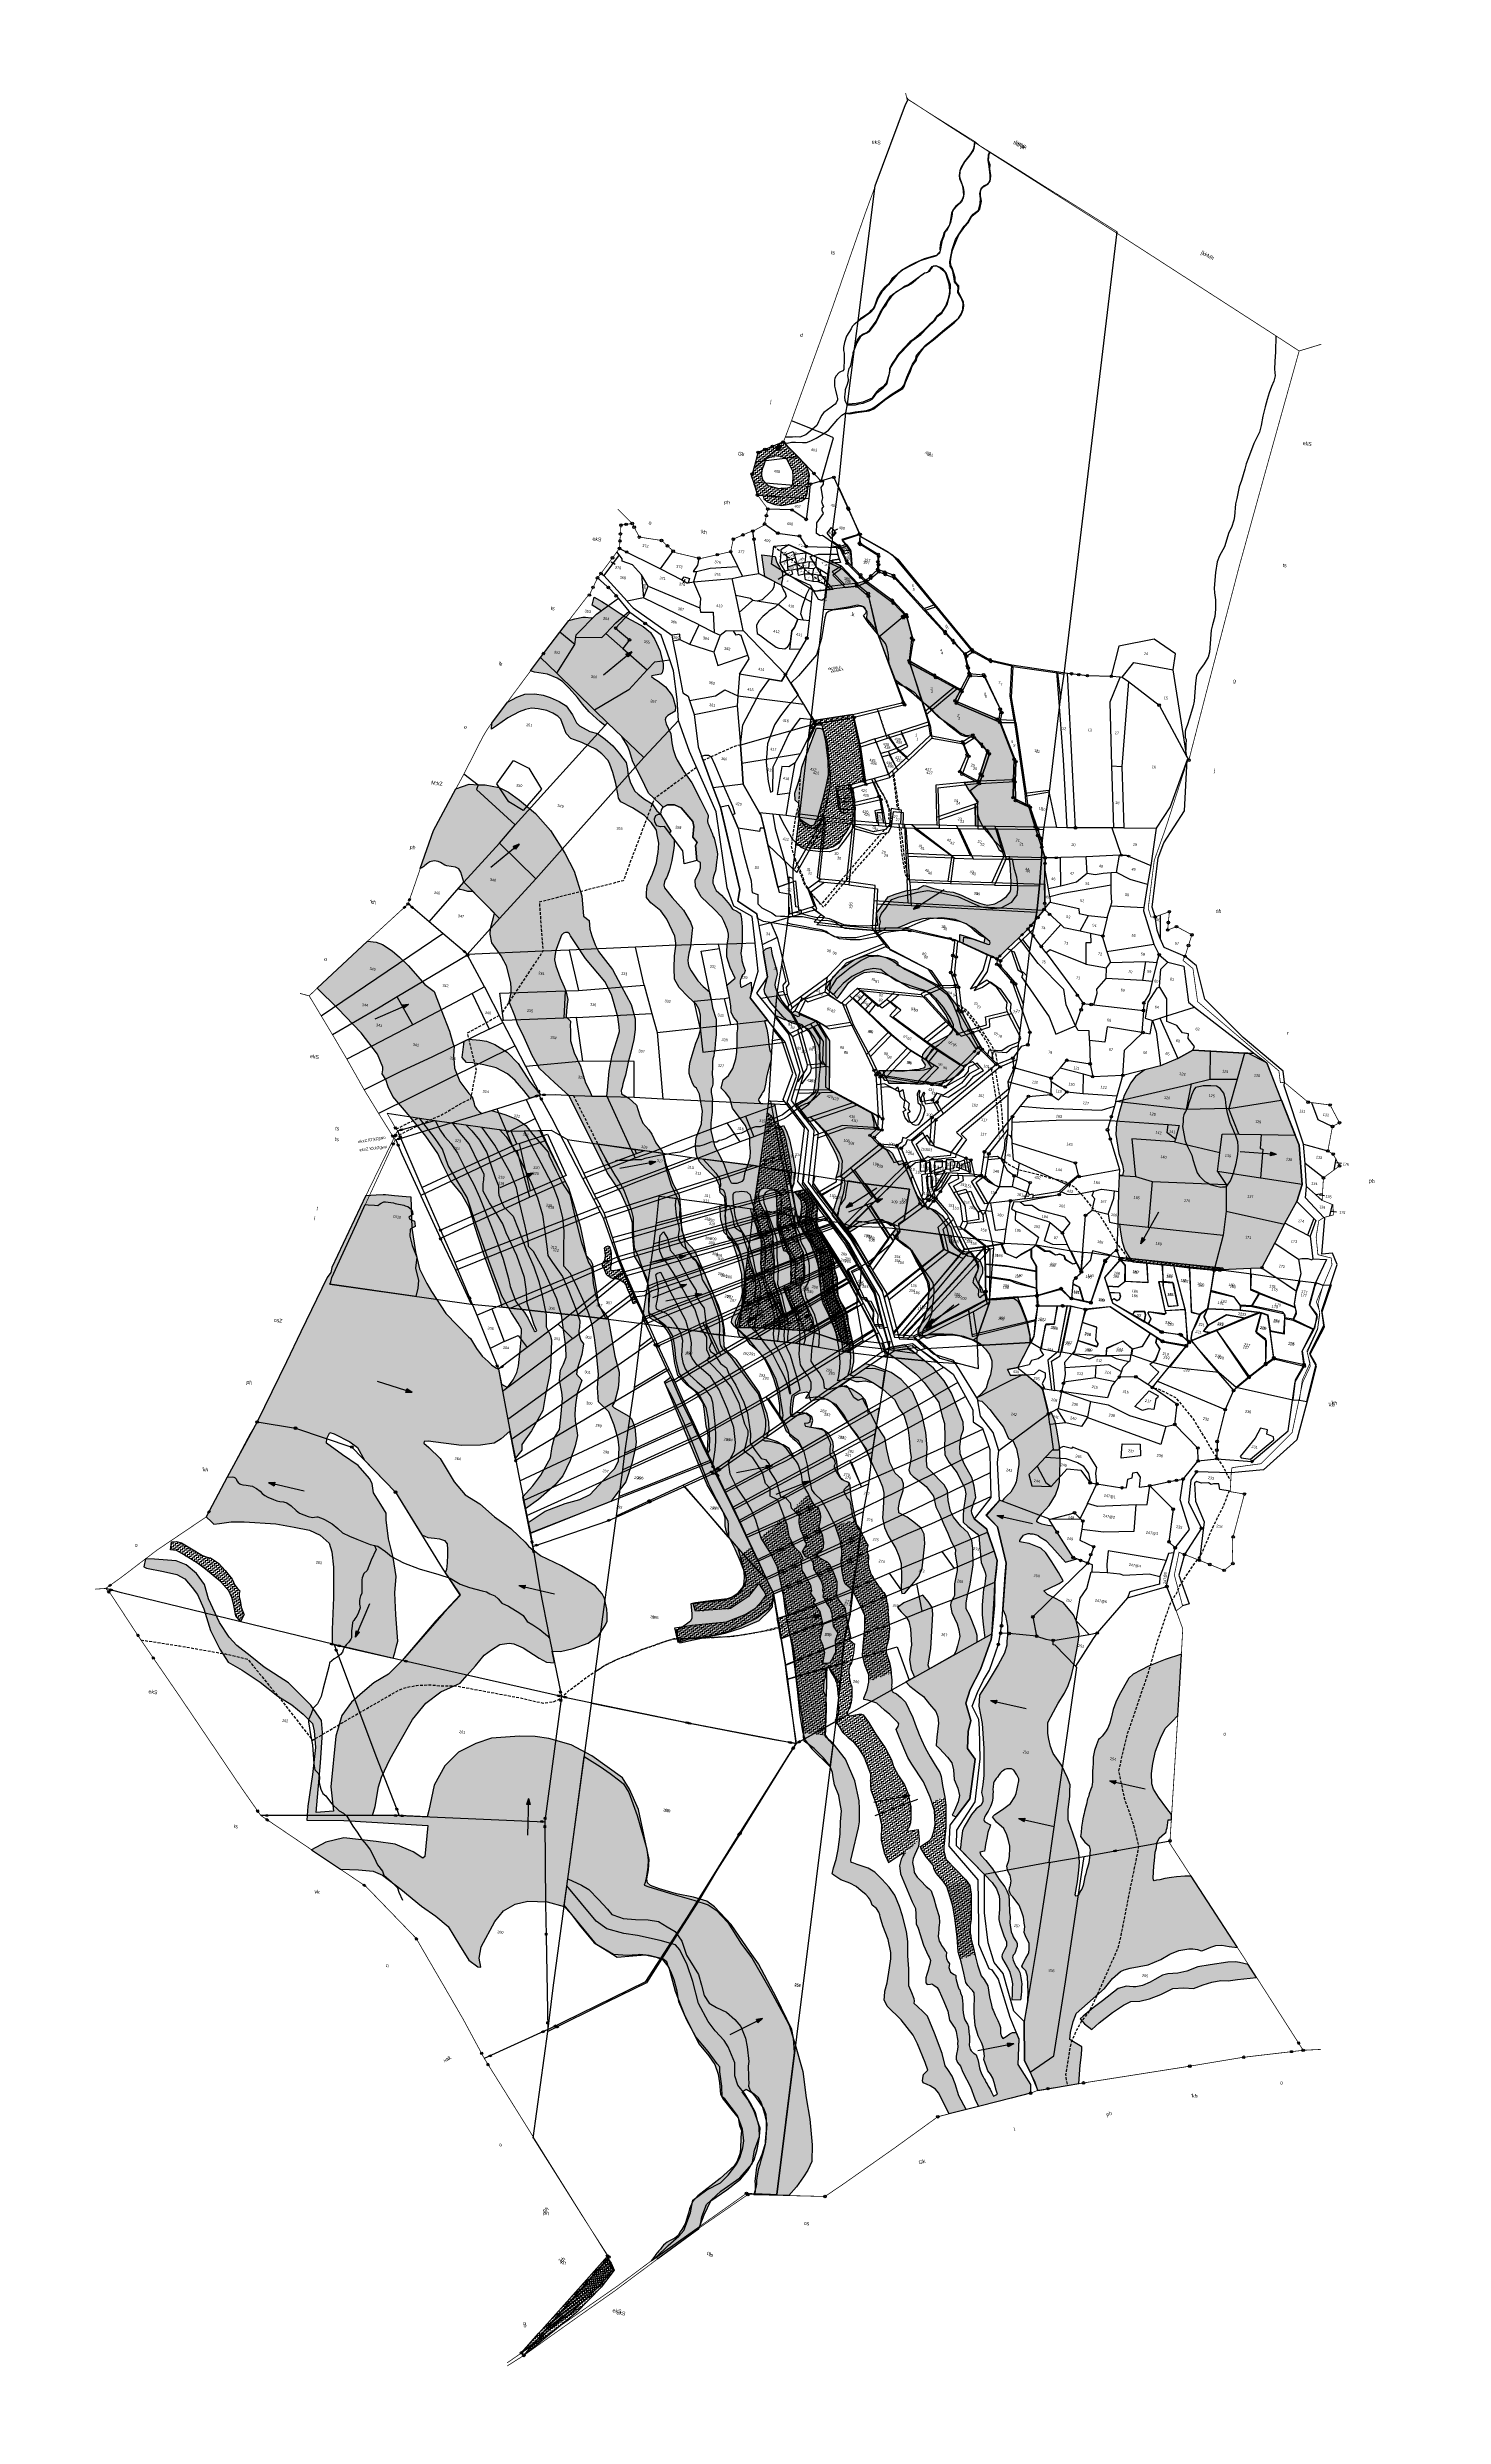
# Model space of a CAD drawing. Header units: metres. Extents: x 284220 to 286737, y 2014914 to 2019184.
import ezdxf
from ezdxf.enums import TextEntityAlignment as Align

# ---------------------------------------------------------------- set-up
doc = ezdxf.new("R2010")
doc.units = ezdxf.units.M
doc.header["$MEASUREMENT"] = 0
for name, pattern in [('DASHDOT', [1, 0.5, -0.25, 0, -0.25]), ('DASHED', [0.75, 0.5, -0.25]), ('DIVIDE', [1.25, 0.5, -0.25, 0, -0.25, 0, -0.25])]:
    doc.linetypes.add(name, pattern=pattern)
for name, color, linetype in [('LINE_FOOTPATH', 1, 'DASHED'), ('LINE_WATER', 4, 'Continuous'), ('OFF', 1, 'Continuous'), ('POLY_HATCH', 12, 'Continuous'), ('POLY_PARCEL', 6, 'Continuous'), ('POLY_ROAD', 30, 'Continuous'), ('POLY_WATER', 4, 'Continuous'), ('SYM_ARROW', 1, 'Continuous'), ('SYM_STONE', 1, 'Continuous'), ('TEXT_MAPIN', 7, 'Continuous'), ('TEXT_MAPOUT', 7, 'Continuous'), ('TEXT_PARCEL', 7, 'Continuous'), ('V_BOUND_LINE', 7, 'Continuous'), ('V_BOUND_STREAM_LINE', 7, 'DASHDOT'), ('V_DIVIDE_LINE', 7, 'DIVIDE')]:
    doc.layers.add(name, color=color, linetype=linetype)
doc.styles.get("Standard").update_dxf_attribs({"font": 'arial.ttf'})
doc.styles.add('TEXT_MAP', font='', dxfattribs={"height": 2.5})
doc.styles.get('TEXT_MAP').set_extended_font_data('Kruti Dev 050')
doc.dimstyles.get("Standard").update_dxf_attribs({"dimtxt": 0.18, "dimasz": 0.18, "dimexe": 0.18, "dimexo": 0.0625, "dimgap": 0.09, "dimtad": 0, "dimtih": 1, "dimtoh": 1, "dimdec": 4, "dimzin": 0, "dimdsep": 46, "dimtxsty": 'Standard', "dimcen": 0.09, "dimadec": 0, "dimazin": 0, "dimtfac": 1, "dimtdec": 4, "dimtofl": 0, "dimtmove": 0, "dimatfit": 3, "dimfxl": 0, "dimtolj": 1, "dimtzin": 0, "dimarcsym": 0})
pattern_1 = [(356.61364, (284213.9095, 2014981.2202), (3.5200197, 3.126719), [3.329182, -3.329182]), (86.61364, (284217.2328, 2014981.0236), (-3.126719, 3.5200197), [3.329182, -3.329182])]
pattern_2 = [(355.24487, (285132.29, 2014891.3235), (3.5937045, 3.0417426), [3.329182, -3.329182]), (85.24487, (285135.6076, 2014891.0475), (-3.0417426, 3.5937045), [3.329182, -3.329182])]
pattern_3 = [(356.61364, (284345.1716, 2016820.4153), (3.5200197, 3.126719), [3.329182, -3.329182]), (86.61364, (284348.495, 2016820.2186), (-3.126719, 3.5200197), [3.329182, -3.329182])]
pattern_4 = [(356.61364, (285447.549, 2016812.835), (3.52002, 3.126719), [3.329182, -3.329182]), (86.61364, (285450.8724, 2016812.6385), (-3.126719, 3.52002), [3.329182, -3.329182])]

# ---------------------------------------------------------------- blocks, each defined once
blk = doc.blocks.new('STONE')
blk.add_circle((0, 0), 0.851)
blk = doc.blocks.new('STONESQUAREFILLED')
blk.add_hatch(color=256).paths.add_polyline_path([(0.7, -0.5), (0.7, 0.5), (-0.7, 0.5), (-0.7, -0.5)])
blk.add_lwpolyline([(-0.7, 0.5), (0.7, 0.5), (0.7, -0.5), (-0.7, -0.5)], close=True)
blk = doc.blocks.new('ARROWASPECT')
h = blk.add_hatch(color=256)
h.paths.add_polyline_path([(2.8, -2.8), (3.7, -2), (0, 0)])
h.paths.add_polyline_path([(0, 0), (2, -3.7), (2.8, -2.8)])
for points in [[(0, 0), (17.2, -17.2)], [(0, 0), (2, -3.7)], [(0, 0), (3.7, -2)], [(3.7, -2), (2, -3.7)]]:
    blk.add_lwpolyline(points)
blk = doc.blocks.new('58746')
at = {"layer": 'OFF'}
blk.add_lwpolyline([(1346, 1376.6), (1346.6, 1377.3)], dxfattribs=at)
at = {"layer": 'POLY_PARCEL'}
for points in [[(1361.9, 1363.5), (1346.4, 1377.4), (1321, 1399.9), (1304.5, 1395.6), (1299.6, 1382.1), (1296.1, 1373.7)], [(1310.2, 1373.9), (1296.1, 1373.7)], [(1296.1, 1373.7), (1299.6, 1356.4)], [(1307.3, 1362.1), (1310.2, 1373.6), (1310.2, 1373.9)], [(1310.2, 1373.9), (1311.9, 1385), (1324.7, 1386), (1325.2, 1380.3)], [(1310.2, 1373.9), (1324.8, 1374)], [(1324.8, 1374), (1324.4, 1362.4)], [(1325.2, 1380.3), (1324.8, 1374.2), (1324.8, 1374)], [(1325.2, 1380.3), (1346, 1376.6), (1339.1, 1360.1)], [(1300.7, 1350.1), (1283.8, 1345.8)], [(1306, 1355.6), (1299.6, 1356.4)], [(1299.6, 1356.4), (1300.7, 1350.1)], [(1300.7, 1350.1), (1304.8, 1346.4)], [(1311.9, 1354.6), (1311.5, 1346.9), (1304.8, 1346.4)], [(1304.8, 1346.4), (1335.9, 1318.8), (1341.7, 1289.9)], [(1306, 1355.6), (1307.3, 1362.1)], [(1311.9, 1354.6), (1306, 1355.6)], [(1307.3, 1362.1), (1324.4, 1362.4)], [(1322, 1353), (1311.9, 1354.6)], [(1322, 1353), (1320.6, 1342.5), (1332.5, 1341.1)], [(1322.3, 1352.9), (1322, 1353)], [(1324.3, 1361.7), (1322.3, 1352.9)], [(1333.8, 1351.3), (1322.3, 1352.9)], [(1324.4, 1362.4), (1324.3, 1361.7)], [(1335.7, 1360.6), (1324.3, 1361.7)], [(1342.3, 1323.6), (1331, 1330.2), (1332.5, 1341.1)], [(1332.5, 1341.1), (1335.9, 1350.6)], [(1332.5, 1341.1), (1346.2, 1336.7)], [(1333.8, 1351.3), (1335.7, 1360.6)], [(1335.9, 1350.6), (1333.8, 1351.3)], [(1339.1, 1360.1), (1335.9, 1360.6), (1335.7, 1360.6)], [(1342, 1348.5), (1335.9, 1350.6)], [(1346.7, 1359), (1339.6, 1360), (1339.1, 1360.1)], [(1346.7, 1359), (1342, 1348.5)], [(1342, 1348.5), (1350.6, 1345.6)], [(1346.2, 1336.7), (1342.3, 1323.6)], [(1350.6, 1345.6), (1346.2, 1336.7)], [(1346.2, 1336.7), (1354.4, 1332.1)], [(1358.2, 1354.4), (1346.7, 1359)], [(1350.6, 1345.6), (1351.8, 1345.2), (1355.5, 1346.9)], [(1354.4, 1332.1), (1351.3, 1320.2)], [(1358, 1329.7), (1366.3, 1324.4), (1360.7, 1312.6), (1351.3, 1320.2)], [(1354.4, 1332.1), (1358, 1329.7)], [(1358.2, 1354.4), (1355.5, 1346.9)], [(1355.5, 1346.9), (1362.3, 1339.2)], [(1358, 1329.7), (1362.3, 1339.2)], [(1361.9, 1363.5), (1358.2, 1354.4)], [(1361.3, 1300.6), (1366.2, 1309.8), (1373.9, 1326.2)], [(1367.6, 1358.4), (1361.9, 1363.5)], [(1362.3, 1339.2), (1362.4, 1339), (1373.9, 1326.2)], [(1373.9, 1326.2), (1378.9, 1339)], [(1341.7, 1289.9), (1348, 1286.4), (1357.2, 1289.3), (1361.3, 1300.6)], [(1351.3, 1320.2), (1342.3, 1323.6)]]:
    blk.add_lwpolyline(points, dxfattribs=at)
at = {"layer": 'TEXT_MAPOUT', "style": 'TEXT_MAP'}
for s, p in [('yk x- ua- ', (1337.5, 1392.9)), ('409', (1340.6, 1388.5)), ('xk', (1297.6, 1336.5)), ('yk- x- ua- ', (1367.9, 1348.9)), ('396', (1370.9, 1343.6)), ('o', (1317, 1314.2)), ('Bk', (1353, 1282.5))]:
    blk.add_text(s, height=2.5, dxfattribs=at).set_placement(p)
at = {"layer": 'TEXT_PARCEL', "style": 'TEXT_MAP'}
for s, p in [('381', (1302.8, 1368.1)), ('378', (1309.4, 1388.5)), ('380', (1316.7, 1368)), ('379', (1318.1, 1380)), ('384', (1333.7, 1368.8)), ('382', (1306.1, 1351.4)), ('383', (1314.9, 1357.7)), ('389', (1327.9, 1347)), ('388', (1329, 1356.6)), ('391', (1338.3, 1332.3)), ('387', (1339.6, 1354.6)), ('390', (1341.7, 1343.7)), ('392', (1348.4, 1327.2)), ('386', (1350.5, 1352.1)), ('385', (1350.9, 1363.8)), ('393', (1353.2, 1336.8)), ('395', (1350.9, 1306.1)), ('394', (1358.7, 1322.9))]:
    blk.add_text(s, height=1.8, dxfattribs=at).set_placement(p, align=Align.MIDDLE)
blk = doc.blocks.new('TEXTARROW')
blk.add_leader([(0, 0), (8.7, 0)], dimstyle='Standard', override={"dimtxt": 2.5, "dimasz": 2.5, "dimexe": 1.25, "dimexo": 0.625, "dimgap": 0.625, "dimtad": 1, "dimtih": 0, "dimtoh": 0, "dimzin": 8, "dimcen": 2.5, "dimtofl": 1})
blk = doc.blocks.new('4423')
h = blk.add_hatch(color=256)
h.paths.add_polyline_path([(285686.7, 2017052.4), (285684.8, 2017055), (285678.1, 2017046)])
h.paths.add_polyline_path([(285678.1, 2017046), (285688.7, 2017049.7), (285686.7, 2017052.4)])
at = {"layer": 'POLY_HATCH'}
h = blk.add_hatch(dxfattribs=at)
h.set_pattern_fill('ZIGZAG', color=256, scale=26.633459, angle=-3.3864, style=0)
h.set_pattern_definition(pattern_3)
h.paths.add_polyline_path([(285519, 2018290.5), (285526.2, 2018296.3), (285528.2, 2018304.5), (285529.6, 2018317), (285530.1, 2018330.7), (285530.2, 2018337.5), (285526.9, 2018347), (285522.3, 2018355.3), (285507.6, 2018368.7), (285480.8, 2018393.5), (285436.7, 2018371.9), (285433.4, 2018354.3), (285428.2, 2018328.6), (285432, 2018318.7), (285440.8, 2018296.3), (285451, 2018296.3), (285452.5, 2018290.2), (285460.5, 2018285), (285472.3, 2018281.6), (285484.8, 2018280.9), (285506.3, 2018286.2)])
h.paths.add_polyline_path([(285476, 2018310.3), (285456.9, 2018315), (285446.4, 2018326.1), (285445, 2018339.2), (285449, 2018351.9), (285449.7, 2018354.2), (285451.3, 2018360.8), (285465.9, 2018367.9), (285486.1, 2018366.7), (285499.5, 2018346.9), (285503.6, 2018323.9), (285498.9, 2018313.1)], flags=16)
h = blk.add_hatch(dxfattribs=at)
h.set_pattern_fill('ZIGZAG', color=256, scale=26.633459, angle=-3.3864, style=0)
h.set_pattern_definition(pattern_3)
h.paths.add_polyline_path([(285494.4, 2018155.4), (285493.4, 2018162.2), (285483.1, 2018178), (285479.1, 2018189.4), (285455.2, 2018191.3), (285458.7, 2018174.1), (285463, 2018153.3), (285492.5, 2018139.5), (285493.9, 2018147.4)])
h.paths.add_polyline_path([(285601.4, 2017784.1), (285598.2, 2017763.8), (285594.2, 2017741.2), (285585.4, 2017715), (285576.4, 2017712), (285562.8, 2017715.6), (285547, 2017732.8), (285550.6, 2017745.4), (285548.8, 2017755.2), (285541.8, 2017761), (285540.2, 2017773.2), (285546.1, 2017794.9), (285548.4, 2017805.2), (285550, 2017820), (285571.8, 2017892.8), (285582, 2017889.6), (285591.6, 2017868.2), (285596.9, 2017831.7), (285601.8, 2017803.1)], flags=17)
h = blk.add_hatch(dxfattribs=at)
h.set_pattern_fill('ZIGZAG', color=256, scale=26.633459, angle=-3.3864, style=0)
h.set_pattern_definition(pattern_4)
h.paths.add_polyline_path([(285927.1, 2017789.7), (285925.9, 2017821.3), (285924.6, 2017857.7), (285893.3, 2017926.3), (285813.6, 2017954.8), (285822.6, 2017975.1), (285773.9, 2017998), (285727.6, 2018020.8), (285729.9, 2018063.4), (285717.3, 2018101.3), (285692.5, 2018124.4), (285642.2, 2018157.6), (285627.8, 2018151.9), (285597.4, 2018180), (285575.9, 2018188.5), (285570.4, 2018100.7), (285589.5, 2018102.7), (285617.2, 2018108.8), (285636.7, 2018114.7), (285647.8, 2018105.3), (285647.9, 2018090.2), (285666.3, 2018071.5), (285706.4, 2017980.5), (285718.1, 2017975.1), (285724.9, 2017973.4), (285741.2, 2017964.4), (285760, 2017946.4), (285785.8, 2017923.8), (285814.7, 2017906.2), (285824.2, 2017899.1), (285837.3, 2017893.9), (285848.2, 2017895.5), (285876.6, 2017869.6), (285863.1, 2017815), (285839.4, 2017811.2), (285848, 2017798.5), (285859.7, 2017784.7), (285865.1, 2017776.4), (285860.8, 2017774.8), (285863.7, 2017735), (285874, 2017735.5), (285879.5, 2017735.8), (285885.4, 2017729.4), (285893.2, 2017719), (285901, 2017708.6), (285908.9, 2017694.7), (285926.3, 2017686.4), (285926.7, 2017684.5), (285927.9, 2017684.5), (285927.1, 2017682.6), (285929.4, 2017672.3), (285933.1, 2017641.6), (285933.2, 2017630.5), (285933.3, 2017624.1), (285926.3, 2017614.1), (285910.5, 2017600.5), (285893.6, 2017596.7), (285879.3, 2017599.1), (285866.8, 2017603.3), (285846.7, 2017611.3), (285832, 2017615.6), (285820.3, 2017616), (285797.1, 2017619.9), (285782.4, 2017623.9), (285779, 2017624.1), (285768.8, 2017617.6), (285747.5, 2017612.8), (285729.3, 2017605.8), (285717.2, 2017600.3), (285712.3, 2017592.2), (285705.1, 2017581.1), (285698.6, 2017570.3), (285700, 2017563.7), (285703.8, 2017536), (285704.3, 2017536.2), (285713, 2017540.7), (285716.1, 2017544.9), (285735.8, 2017545.9), (285745.3, 2017549.7), (285762.4, 2017558.6), (285781.1, 2017565), (285795, 2017567), (285805.9, 2017567.3), (285823.5, 2017567.5), (285846.4, 2017564.7), (285858.2, 2017561.4), (285868.4, 2017554.8), (285874.1, 2017549.6), (285884.6, 2017542.4), (285893.7, 2017538.4), (285892.3, 2017529.5), (285876.1, 2017534.8), (285848.4, 2017541.6), (285849.2, 2017528.7), (285899.7, 2017509.2), (285916.8, 2017502.8), (285934, 2017522), (285953.2, 2017542.5), (285968.3, 2017559.1), (285995.5, 2017597), (285992, 2017640.4), (285991.2, 2017668.8), (285990.7, 2017686.8), (285969.4, 2017740.3), (285955.3, 2017777.4)])
h = blk.add_hatch(dxfattribs=at)
h.set_pattern_fill('ZIGZAG', color=256, scale=26.633459, angle=-3.3864, style=0)
h.set_pattern_definition(pattern_3)
h.paths.add_polyline_path([(285539.9, 2017218.1), (285539.3, 2017220.9), (285534.8, 2017220.8), (285514.3, 2017220.1), (285512, 2017223.8), (285510.8, 2017226.6), (285511.3, 2017229), (285512.8, 2017231.6), (285514, 2017234.3), (285515.6, 2017237.3), (285516.7, 2017240), (285518.2, 2017242.3), (285519.4, 2017244.2), (285521, 2017254.7), (285521.3, 2017258.5), (285522.1, 2017267.6), (285523.3, 2017275.4), (285524.7, 2017281.5), (285525.6, 2017286.5), (285526.6, 2017290.6), (285527.5, 2017294.3), (285528.4, 2017298), (285528.6, 2017301.7), (285527.8, 2017311.6), (285524.9, 2017314.5), (285522.6, 2017325.3), (285520.5, 2017339), (285517.2, 2017352.5), (285512.6, 2017366.9), (285518, 2017367.8), (285484.1, 2017405.7), (285486, 2017419.9), (285484.1, 2017434), (285474.2, 2017427.4), (285468.1, 2017423.4), (285466.2, 2017424.8), (285465.9, 2017426.2), (285464.8, 2017431.1), (285465, 2017434.8), (285465.2, 2017437.2), (285466, 2017439.5), (285466.8, 2017442.2), (285468.4, 2017445.5), (285470.9, 2017447.8), (285472.3, 2017454), (285470.5, 2017458.6), (285469, 2017461.1), (285466.6, 2017467.3), (285465.5, 2017471.2), (285464.2, 2017478.4), (285463.1, 2017482.6), (285463.1, 2017489.1), (285463.3, 2017492.5), (285463.9, 2017497.5), (285464, 2017504.4), (285463.3, 2017510.2), (285463, 2017516.7), (285462.5, 2017524.3), (285462.2, 2017530.8), (285461.2, 2017537.6), (285459.9, 2017544.2), (285459.5, 2017548.7), (285458, 2017553.2), (285456.7, 2017554.6), (285454.8, 2017555.8), (285451.1, 2017558), (285443, 2017561.1), (285437, 2017568.6), (285431.2, 2017575.8), (285421.8, 2017584.2), (285412.1, 2017592.3), (285409.2, 2017596.6), (285407.1, 2017601.1), (285405.6, 2017604.6), (285404.9, 2017609.5), (285405.1, 2017613.9), (285406.1, 2017618.6), (285407.3, 2017621.9), (285409, 2017626.6), (285409.2, 2017631.1), (285409.5, 2017636.2), (285409.6, 2017643), (285410, 2017649.8), (285410.1, 2017657.3), (285408.8, 2017663.5), (285407.1, 2017669.4), (285404.8, 2017676.7), (285402.5, 2017684.4), (285401, 2017687.5), (285398.5, 2017692.8), (285396.7, 2017696.7), (285394.9, 2017700.2), (285393.4, 2017703.3), (285391.5, 2017706.9), (285390, 2017710.4), (285389.2, 2017713.2), (285388.6, 2017715.6), (285389.2, 2017719.3), (285389.9, 2017720.6), (285389.5, 2017724.6), (285374.3, 2017750.8), (285357.2, 2017779.8), (285341.3, 2017799.2), (285328.7, 2017818), (285325, 2017824.7), (285320.2, 2017836.6), (285317.2, 2017848.4), (285314, 2017863.9), (285304.7, 2017881.5), (285302.7, 2017888.1), (285303.7, 2017892.5), (285306.6, 2017896.4), (285319.4, 2017904.8), (285319.2, 2017912.7), (285314.6, 2017927.7), (285312.2, 2017931.9), (285299.7, 2017947), (285285.6, 2017956), (285278, 2017959.9), (285273.4, 2017963.6), (285273.8, 2017964.6), (285280, 2017965.9), (285289.7, 2017968.7), (285292.3, 2017971.3), (285293.4, 2017979.1), (285292.6, 2017987.7), (285285.6, 2018010.2), (285275.5, 2018029.2), (285266.6, 2018041), (285253.2, 2018051), (285241.2, 2018056.5), (285221.4, 2018065.7), (285211.3, 2018071.6), (285189.1, 2018084), (285177.3, 2018090.7), (285163, 2018097), (285160.8, 2018082.8), (285177.1, 2018074.1), (285169, 2018067.5), (285162.9, 2018060.4), (285160.1, 2018060.6), (285150.3, 2018060.9), (285145.4, 2018060.5), (285131.2, 2018056.9), (285120.7, 2018052.9), (285106.2, 2018031.3), (285075, 2017984.4), (285058.9, 2017959.7), (285065.9, 2017957.8), (285089.2, 2017955.6), (285106.6, 2017949.6), (285116.6, 2017944.5), (285129.2, 2017933.5), (285144.8, 2017918.1), (285154.8, 2017906.8), (285167.3, 2017893.7), (285187.7, 2017877.2), (285196.4, 2017871.3), (285200.7, 2017876.6), (285228.1, 2017853.7), (285238.8, 2017838.2), (285243.2, 2017829.2), (285250.4, 2017810.3), (285266.5, 2017782.9), (285281.4, 2017756.5), (285301.9, 2017739.6), (285309, 2017733.6), (285316.6, 2017737.9), (285328.7, 2017738.8), (285340.7, 2017734.3), (285362.9, 2017711.4), (285365.5, 2017703), (285364.7, 2017683.7), (285373, 2017675), (285370.3, 2017669.3), (285374.8, 2017643.1), (285381.4, 2017640), (285381.7, 2017630.2), (285379.9, 2017622.6), (285374, 2017608.4), (285375.4, 2017596), (285386.3, 2017579.1), (285410.9, 2017558.6), (285425.1, 2017545.8), (285429.4, 2017538.7), (285436.6, 2017523.7), (285439.1, 2017516.3), (285439.2, 2017510.8), (285438.2, 2017501), (285437.9, 2017494.6), (285437.9, 2017487.4), (285438.4, 2017475.8), (285445.5, 2017457.5), (285455.5, 2017439), (285441.9, 2017426), (285447.9, 2017404), (285450.8, 2017389.3), (285452.3, 2017378.7), (285456.9, 2017369.9), (285464.6, 2017362.2), (285466, 2017349.7), (285465.6, 2017342.5), (285466.2, 2017324.1), (285467, 2017308.2), (285465.8, 2017296.3), (285461.4, 2017278.7), (285454.7, 2017266.3), (285446, 2017257.8), (285443.1, 2017242.8), (285451.2, 2017235.5), (285459.6, 2017226), (285465.8, 2017208.6), (285478.6, 2017193.8), (285490.2, 2017179.8), (285496.3, 2017166.7), (285499.3, 2017159.7), (285500.2, 2017146.4), (285501.8, 2017137.1), (285568.7, 2017161.4), (285563.4, 2017174), (285557.5, 2017183.6), (285555.4, 2017182.7), (285549.4, 2017180.4)])
h = blk.add_hatch(dxfattribs=at)
h.set_pattern_fill('ZIGZAG', color=256, scale=26.633459, angle=-3.3864, style=0)
h.set_pattern_definition(pattern_3)
h.paths.add_polyline_path([(285376.9, 2017446.9), (285372.2, 2017454.5), (285370.8, 2017459.7), (285369.9, 2017465.7), (285370.1, 2017470.4), (285370.6, 2017478), (285373, 2017489.4), (285374, 2017513.6), (285374.6, 2017523.3), (285370.4, 2017533), (285356.7, 2017553.4), (285334.9, 2017574.8), (285320.5, 2017591), (285319.1, 2017595.8), (285319.8, 2017601.7), (285320.9, 2017605.1), (285322.8, 2017608.8), (285324.4, 2017613.4), (285327.1, 2017623.5), (285330.2, 2017640.4), (285331.1, 2017647.6), (285332.1, 2017658.2), (285332.7, 2017667.1), (285331.9, 2017678.1), (285322.6, 2017689), (285325.5, 2017692), (285305.7, 2017721), (285298.2, 2017726.2), (285289.3, 2017738.1), (285275, 2017745.3), (285263.1, 2017753.8), (285257.2, 2017758.7), (285252.3, 2017766), (285247.8, 2017774.5), (285242.9, 2017788.9), (285241.3, 2017796.8), (285238.3, 2017808.1), (285225.8, 2017823.1), (285212.9, 2017836.2), (285198.8, 2017847.4), (285184.5, 2017856.3), (285170.6, 2017858.9), (285151.7, 2017867.9), (285145.8, 2017873.2), (285138, 2017886.9), (285125.6, 2017901.6), (285112.9, 2017909), (285096.7, 2017914.9), (285083.7, 2017918.1), (285069, 2017919.8), (285051.5, 2017917.9), (285037.5, 2017911.8), (285021.5, 2017902), (284996.1, 2017862.8), (284996.5, 2017852.1), (285004.8, 2017858.6), (285024.2, 2017874), (285043.5, 2017886), (285054.1, 2017890.8), (285064.6, 2017893.9), (285076.6, 2017893.6), (285092.1, 2017891.4), (285103, 2017887.5), (285112.2, 2017882.4), (285117.7, 2017877.5), (285125, 2017862.2), (285129, 2017852.9), (285138, 2017844.6), (285157.9, 2017838.5), (285171.6, 2017833.1), (285183.3, 2017828.7), (285194.4, 2017821), (285206.5, 2017810), (285209.8, 2017803.6), (285216, 2017789.2), (285222.3, 2017769.9), (285227.8, 2017748.8), (285229.1, 2017744.2), (285233.7, 2017738.2), (285254.7, 2017729.1), (285277, 2017716.6), (285289.9, 2017704.7), (285299.5, 2017691.8), (285301.5, 2017683.8), (285305.6, 2017669.2), (285305, 2017652.7), (285304.3, 2017647), (285303.5, 2017634.2), (285297.4, 2017614), (285289.6, 2017592.7), (285288.8, 2017580.4), (285289.6, 2017571.7), (285298.1, 2017563), (285316.3, 2017549.9), (285328.3, 2017536), (285344.3, 2017506.6), (285346.4, 2017494.1), (285347, 2017489.2), (285345.9, 2017471.5), (285346.3, 2017449.8), (285348.5, 2017430.7), (285357.6, 2017416.5), (285374.8, 2017400.7), (285389.7, 2017388.6), (285394.6, 2017380.9), (285398.5, 2017370), (285399.5, 2017351.8), (285400.3, 2017343.5), (285399.2, 2017339.4), (285397.1, 2017331.3), (285393.5, 2017319.6), (285388.1, 2017298), (285385.2, 2017283.8), (285384.5, 2017271.2), (285384.9, 2017265.4), (285386.8, 2017260.1), (285425.8, 2017269.7), (285425.2, 2017280.4), (285424.8, 2017288.5), (285425.1, 2017293.6), (285426.3, 2017299.5), (285427.1, 2017305.4), (285427.4, 2017311.4), (285427.5, 2017320.8), (285427.5, 2017328), (285428.1, 2017336.5), (285427, 2017354.1), (285426.7, 2017364.4), (285418.9, 2017384.3), (285415.5, 2017398.7), (285411.8, 2017412.2), (285400.1, 2017420.8), (285390, 2017429.9)])
h = blk.add_hatch(dxfattribs=at)
h.set_pattern_fill('ZIGZAG', color=256, scale=26.633459, angle=-3.3864, style=0)
h.set_pattern_definition(pattern_4)
h.paths.add_polyline_path([(285597.8, 2017809.6), (285595.7, 2017791.6), (285591.1, 2017766), (285584.1, 2017734.5), (285581.3, 2017726.9), (285578.2, 2017718.1), (285570.2, 2017718), (285558.9, 2017724.1), (285551.1, 2017729.3), (285548.2, 2017681.4), (285554.3, 2017680.7), (285572.5, 2017677.3), (285588.2, 2017677), (285603.3, 2017678.2), (285614.5, 2017682.4), (285617, 2017684.3), (285624, 2017689.9), (285627.8, 2017696.7), (285631.4, 2017703.9), (285638.5, 2017715.5), (285641.4, 2017721.7), (285643.3, 2017726.4), (285646.9, 2017740.2), (285648.8, 2017750.3), (285648.6, 2017752.7), (285648, 2017758.2), (285645.6, 2017770.6), (285644.2, 2017781.2), (285642.8, 2017785.7), (285636.9, 2017793.3), (285661.4, 2017801.9), (285657.5, 2017822.2), (285648.7, 2017866.9), (285634.3, 2017919.1), (285560.3, 2017902.3), (285559.2, 2017886), (285558.2, 2017865.9), (285570.1, 2017895.6), (285581.1, 2017896.4), (285589.3, 2017868), (285595.8, 2017833.5)])
h = blk.add_hatch(dxfattribs=at)
h.set_pattern_fill('ZIGZAG', color=256, scale=26.633459, angle=-3.3864, style=0)
h.set_pattern_definition(pattern_3)
h.paths.add_polyline_path([(285022.2, 2017526.8), (285021.1, 2017519.3), (285017, 2017499.5), (285017.2, 2017489.1), (285021.1, 2017474.1), (285047.7, 2017441.7), (285060.6, 2017400.7), (285060.6, 2017387.9), (285058.2, 2017371.7), (285070, 2017347.9), (285076.4, 2017332.2), (285086.5, 2017315.3), (285104.9, 2017279.5), (285119.3, 2017257.1), (285147.5, 2017234.4), (285174.2, 2017212.8), (285231.6, 2017115.1), (285251.2, 2017080.8), (285276.6, 2017047.8), (285292.7, 2017017.1), (285301.3, 2016994.8), (285302.9, 2016975.9), (285308.9, 2016935.7), (285324.5, 2016913.1), (285335.7, 2016888.7), (285340.3, 2016869.5), (285340.3, 2016842.7), (285343.6, 2016827.8), (285359, 2016820.6), (285373.9, 2016814.1), (285432.8, 2016809.8), (285452.2, 2016807.1), (285477.1, 2016806), (285475.6, 2016816.4), (285471, 2016836.6), (285462.3, 2016858.7), (285443, 2016895.6), (285434.6, 2016914), (285416.4, 2016936.6), (285404.9, 2016946.8), (285398.2, 2016957.7), (285393.8, 2016972.7), (285390.5, 2016986.6), (285384.1, 2017013.2), (285383.4, 2017027.5), (285379.3, 2017041.8), (285365.5, 2017065.8), (285355.1, 2017093.8), (285349, 2017115.1), (285345.8, 2017124.3), (285333.5, 2017138.7), (285325.5, 2017153.9), (285320.1, 2017161), (285308.7, 2017172.2), (285302.6, 2017184.7), (285295.3, 2017203.5), (285280.7, 2017214.9), (285265.3, 2017222.5), (285268.1, 2017233), (285269.9, 2017245.8), (285272.5, 2017255.3), (285276, 2017278.3), (285279, 2017293.9), (285283.1, 2017319.3), (285284.6, 2017337.1), (285283.1, 2017355.6), (285274.6, 2017380.8), (285254.9, 2017412.5), (285237.6, 2017440.8), (285211, 2017470.8), (285204.3, 2017482.2), (285193, 2017507.6), (285191, 2017524.6), (285180.3, 2017531.8), (285175, 2017567.4), (285158.6, 2017610.4), (285140.4, 2017640.9), (285112.2, 2017679.4), (285083.9, 2017707.9), (285054.1, 2017729.7), (285033.3, 2017742.5), (285016.7, 2017749.9), (284991.3, 2017752.8), (284978.9, 2017752.1), (284962.9, 2017752.4), (284940, 2017742.6), (284905, 2017666.4), (284886.1, 2017597.6), (284888.9, 2017599), (284904.5, 2017612.8), (284918.8, 2017612), (284929.3, 2017606.6), (284933, 2017605.3), (284952.9, 2017603.5), (284958.3, 2017595.8), (284964.8, 2017578.5), (284955.6, 2017566.5), (284958.5, 2017564.9), (284975.2, 2017562.6), (284982.1, 2017562.9), (284988.7, 2017557)])
h.paths.add_polyline_path([(285159.5, 2017495.2), (285170.8, 2017480.3), (285188.4, 2017457), (285225.1, 2017418.4), (285238.7, 2017396.1), (285252.3, 2017357.6), (285257.1, 2017332.8), (285253, 2017315.2), (285246.6, 2017288.8), (285243.3, 2017260.3), (285242.3, 2017215.7), (285215, 2017214.3), (285210.7, 2017223.7), (285202.6, 2017236.8), (285191.7, 2017265.7), (285179.3, 2017288.8), (285171.2, 2017309.5), (285169.9, 2017327.8), (285168.3, 2017344.9), (285160.7, 2017351.7), (285161, 2017363), (285161.4, 2017383.5), (285157.5, 2017397.7), (285154.1, 2017404.3), (285145.7, 2017420.2), (285133.8, 2017447.5), (285133.7, 2017463.2), (285138.2, 2017478.2), (285145.3, 2017500.8), (285154.2, 2017501.2), (285157.7, 2017498.9)], flags=16)
h = blk.add_hatch(dxfattribs=at)
h.set_pattern_fill('ZIGZAG', color=256, scale=26.633459, angle=-3.3864, style=0)
h.set_pattern_definition(pattern_3)
h.paths.add_polyline_path([(285736.6, 2017023.9), (285750.3, 2017023.1), (285758.5, 2017022.7), (285771.8, 2017011.5), (285773.6, 2016995.1), (285775.8, 2016991.4), (285785.6, 2016984.9), (285798.4, 2016978.3), (285804.1, 2016970.4), (285814.2, 2016956.1), (285822, 2016945.5), (285834.4, 2016930), (285840.6, 2016922.2), (285842.7, 2016910.5), (285843, 2016896.4), (285841.8, 2016881.1), (285841.4, 2016868.2), (285836.7, 2016853), (285827.7, 2016837.7), (285827.4, 2016827.9), (285830.8, 2016825.2), (285833.9, 2016823.6), (285837, 2016823.8), (285853.9, 2016829.5), (285862, 2016830), (285869.4, 2016830.7), (285880, 2016831.8), (285898.3, 2016830.7), (285918.6, 2016825.5), (285924.5, 2016830.6), (285939.9, 2016884.7), (285933.6, 2016905.1), (285927, 2016918.1), (285919.7, 2016927.3), (285926.4, 2016946.4), (285926, 2016955.1), (285920.2, 2016967.9), (285913.7, 2016972.3), (285899.6, 2016973.7), (285881.4, 2016984.2), (285874.1, 2016999.2), (285866.2, 2017021.8), (285848.4, 2017042.5), (285835.9, 2017051.3), (285828, 2017053.5), (285821.4, 2017052.1), (285817.2, 2017058.6), (285802.8, 2017074), (285794.3, 2017090.7), (285788.8, 2017104.3), (285792.2, 2017108.5), (285780.1, 2017132.9), (285766.2, 2017127.4), (285759.7, 2017135.6), (285754, 2017146.4), (285747.6, 2017151.4), (285736.8, 2017156.2), (285719.5, 2017172.8), (285727, 2017181.1), (285722.9, 2017193.1), (285716.8, 2017208.2), (285712.8, 2017215.8), (285634.5, 2017252), (285632.2, 2017293.7), (285629.7, 2017339.1), (285607.1, 2017370.5), (285576.8, 2017381.5), (285570.7, 2017378.1), (285559, 2017382.7), (285553.4, 2017389.7), (285540.9, 2017404.5), (285526.1, 2017427.1), (285526.6, 2017435.9), (285528, 2017441.4), (285529.3, 2017450.8), (285528.5, 2017456.5), (285513.6, 2017497.2), (285506.5, 2017494.3), (285502.4, 2017489.2), (285512.8, 2017445.1), (285510.6, 2017433.6), (285508.5, 2017422.1), (285509.6, 2017415.7), (285521.6, 2017399.5), (285545.2, 2017376), (285555.3, 2017368), (285589.6, 2017358.9), (285602, 2017344), (285611.9, 2017327.6), (285614.4, 2017315.5), (285616.7, 2017291.7), (285615.7, 2017277.8), (285615.5, 2017250.4), (285611.3, 2017239.8), (285600.2, 2017224.6), (285586.2, 2017213.2), (285603.5, 2017193.7), (285612.7, 2017196.3), (285634, 2017177.1), (285643.9, 2017165.3), (285665.6, 2017132.6), (285666.2, 2017121.1), (285666.7, 2017113.5), (285665.2, 2017103.2), (285664.9, 2017098.7), (285671, 2017096.9), (285673.4, 2017088.3), (285672.2, 2017072.9), (285666.8, 2017047.6), (285663.8, 2017026), (285685.2, 2017001.2), (285693.4, 2017007.2), (285697.8, 2017010.4), (285701.6, 2017013.7), (285717.3, 2017019.9)])
h = blk.add_hatch(dxfattribs=at)
h.set_pattern_fill('ZIGZAG', color=256, scale=26.633459, angle=-3.3864, style=0)
h.set_pattern_definition(pattern_4)
h.paths.add_polyline_path([(285811.8, 2017344.6), (285803.3, 2017335.6), (285796.3, 2017325.3), (285795.8, 2017315.8), (285804.8, 2017303.1), (285794.5, 2017300.4), (285790.4, 2017298.2), (285783.2, 2017297.5), (285761.5, 2017293.2), (285736, 2017292.7), (285720.1, 2017291.7), (285731.8, 2017274.7), (285758.3, 2017273.5), (285775.7, 2017272.5), (285790.5, 2017274), (285791.4, 2017277.8), (285830.9, 2017274.1), (285864, 2017310.5), (285890.3, 2017339.9), (285875.1, 2017360.3), (285862.4, 2017373.5), (285855.5, 2017393.8), (285843.8, 2017418.4), (285831.7, 2017434.6), (285810.7, 2017448.5), (285789.8, 2017459.3), (285755, 2017474), (285733.1, 2017486.9), (285719.9, 2017492.4), (285704.6, 2017496.1), (285684.6, 2017494.1), (285664.6, 2017485.3), (285639.6, 2017465.8), (285629.3, 2017452.9), (285618.5, 2017430.9), (285631, 2017420.7), (285643.1, 2017437.7), (285662.1, 2017455), (285683.9, 2017467.6), (285708.3, 2017474), (285724.9, 2017462), (285741, 2017452.3), (285775.8, 2017443.1), (285796.4, 2017437.9), (285813.8, 2017421.4), (285831.6, 2017399.3), (285847.9, 2017372.6), (285841.1, 2017363.5), (285840.7, 2017362.7)])
h = blk.add_hatch(dxfattribs=at)
h.set_pattern_fill('ZIGZAG', color=256, scale=26.633459, angle=-3.3864, style=0)
h.set_pattern_definition(pattern_3)
h.paths.add_polyline_path([(285823.1, 2017343.7), (285810.9, 2017333.9), (285804.5, 2017321.6), (285803.1, 2017315.9), (285807.4, 2017310.2), (285813.6, 2017302.5), (285800, 2017297.6), (285787.6, 2017295.9), (285752.3, 2017294.1), (285727.9, 2017291.4), (285729.9, 2017284.6), (285739.3, 2017270.7), (285767.5, 2017272.2), (285796, 2017272.2), (285820.5, 2017276.7), (285835.2, 2017281.5), (285851.1, 2017284), (285871.5, 2017307.6), (285900.9, 2017341.1), (285882, 2017369.8), (285860.4, 2017405), (285832.1, 2017437.5), (285814.5, 2017449.8), (285773.4, 2017467.4), (285747.3, 2017478), (285741.1, 2017480.2), (285742.1, 2017484.7), (285735.1, 2017488.9), (285723, 2017492.1), (285705.6, 2017494), (285689.2, 2017492), (285676.5, 2017484.6), (285657.6, 2017469.6), (285648.8, 2017462), (285634.2, 2017448.5), (285628.3, 2017437.2), (285624.1, 2017427.3), (285639, 2017415.6), (285643.3, 2017422.3), (285657.3, 2017444.3), (285667.7, 2017454.2), (285683.4, 2017463.5), (285697.9, 2017466.1), (285714.4, 2017465.2), (285732.3, 2017459.2), (285765.1, 2017442.1), (285801.9, 2017435.4), (285812.3, 2017426.3), (285826.7, 2017411.3), (285848, 2017382.6), (285845.3, 2017368.5), (285833.9, 2017354.7)])
h = blk.add_hatch(dxfattribs=at)
h.set_pattern_fill('ZIGZAG', color=256, scale=26.633459, angle=-3.3864, style=0)
h.set_pattern_definition(pattern_3)
h.paths.add_polyline_path([(284908.7, 2016946), (284908.9, 2016949.4), (284908.9, 2016954.3), (284908.8, 2016958.3), (284917, 2016963.9), (284916.4, 2016969.7), (284915.6, 2016972.9), (284902.2, 2016977.5), (284912, 2016984.5), (284911.1, 2016989.5), (284908.8, 2016993.3), (284902.8, 2016997.6), (284897.5, 2016999.2), (284894.8, 2017000), (284876, 2017002.9), (284862.3, 2017004), (284858.9, 2017003.9), (284849.7, 2016997.7), (284848.7, 2016996.8), (284843.1, 2016996.9), (284826.5, 2016996.5), (284813.1, 2016961.9), (284775.3, 2016864.1), (284774.1, 2016852.2), (284926.6, 2016840.2), (284929, 2016854.7), (284929.1, 2016868.6), (284922.6, 2016889.7), (284923.8, 2016909.6), (284914.3, 2016930)], flags=17)
h.paths.add_polyline_path([(285174.2, 2017054.4), (285160.6, 2017078.4), (285146.4, 2017103.5), (285144.2, 2017110), (285115.2, 2017139.8), (285101.5, 2017154.8), (285086.4, 2017164.3), (285063.3, 2017172), (285039.5, 2017177.7), (285022.3, 2017171.3), (285014.6, 2017176.4), (285009, 2017183.6), (285007.7, 2017188), (285006.5, 2017192.2), (285003.6, 2017199.8), (284997.5, 2017205.2), (284979.9, 2017225), (284969.3, 2017248.4), (284966.1, 2017267.7), (284965.8, 2017285.9), (284962.1, 2017296.3), (284955.8, 2017313.4), (284939, 2017350.1), (284924.7, 2017381.4), (284907.4, 2017392.9), (284875.6, 2017424.4), (284859.2, 2017438.4), (284845.6, 2017448.6), (284827.5, 2017459), (284816.1, 2017462.3), (284800.7, 2017463), (284717.3, 2017374.3), (284755.9, 2017340.8), (284800, 2017300.2), (284831.3, 2017264.3), (284842.4, 2017242), (284841.8, 2017230.3), (284849, 2017220.7), (284853.5, 2017207.9), (284863, 2017191), (284896.4, 2017156.9), (284925.9, 2017124.4), (284949.1, 2017095.5), (284959.1, 2017075.9), (284975.4, 2017048.3), (284995.7, 2017026.8), (285010.7, 2017003.6), (285018.7, 2016983.5), (285022, 2016972.2), (285042, 2016922.5), (285072.6, 2016852.6), (285080.5, 2016830.7), (285094.9, 2016829.8), (285213.9, 2016824.5), (285265.3, 2016822), (285252.4, 2016843.7), (285243.9, 2016862.9), (285238.7, 2016883), (285236.6, 2016898.4), (285234, 2016911.7), (285228.1, 2016919.7), (285213, 2016956.1), (285197.8, 2017001.9), (285187.5, 2017037.6)])
h = blk.add_hatch(dxfattribs=at)
h.set_pattern_fill('ZIGZAG', color=256, scale=26.633459, angle=-3.3864, style=0)
h.set_pattern_definition(pattern_4)
h.paths.add_polyline_path([(285763.7, 2017024.1), (285767.8, 2017012.1), (285763.1, 2017004.8), (285768.4, 2016998), (285795.4, 2016981), (285806.9, 2016960.5), (285819.9, 2016941.2), (285833.5, 2016917.3), (285833.8, 2016876.1), (285828.7, 2016860.9), (285820.4, 2016839.3), (285820.5, 2016833.5), (285822.3, 2016824.5), (285826.2, 2016825), (285836.1, 2016830), (285853.3, 2016831.1), (285872, 2016832.4), (285887.5, 2016833), (285902.4, 2016828.6), (285923, 2016824.3), (285929.7, 2016817.1), (285937.2, 2016818), (286020.4, 2016828), (286009.6, 2016864.5), (285997.6, 2016891.2), (285991.5, 2016900.1), (285984.3, 2016904.4), (285954.6, 2016900.2), (285922.3, 2016897.6), (285925.7, 2016901.6), (285921.1, 2016902.7), (285921.6, 2016911.2), (285921.1, 2016915.1), (285920.4, 2016916.7), (285918.9, 2016918.7), (285909.2, 2016928), (285912.7, 2016937.7), (285917.7, 2016951.9), (285917.9, 2016952.9), (285915.6, 2016961.4), (285908.1, 2016972.3), (285902.7, 2016980), (285890.1, 2016976.5), (285877.4, 2016985), (285864.5, 2016996.6), (285862.1, 2017008), (285857.5, 2017022.2), (285848.6, 2017034.4), (285839.9, 2017044.9), (285828.7, 2017053), (285821.9, 2017056.1), (285810.3, 2017056.1), (285777, 2017126.9), (285773.1, 2017135.2), (285766, 2017133.8), (285757.3, 2017130.8), (285754.5, 2017135.2), (285749.4, 2017142.8), (285742.6, 2017152.5), (285726.6, 2017161.9), (285711.9, 2017176.2), (285718.9, 2017183.7), (285717, 2017199.3), (285715.1, 2017205.6), (285711.2, 2017217.4), (285679.7, 2017232.2), (285636.4, 2017252.5), (285628, 2017256.4), (285625.6, 2017296.8), (285622.5, 2017343.7), (285601.7, 2017374.2), (285565.1, 2017388.1), (285558.7, 2017382.7), (285548.8, 2017391.6), (285531.4, 2017409.9), (285530.8, 2017377.6), (285548, 2017370.7), (285577.3, 2017366.2), (285593.7, 2017350.6), (285603.8, 2017331.8), (285607.6, 2017311.4), (285610.1, 2017273.8), (285607.4, 2017246.2), (285596.9, 2017233.9), (285576.8, 2017219.3), (285595.5, 2017198.2), (285603.9, 2017201.7), (285610.6, 2017196.7), (285630.9, 2017177), (285660.3, 2017128.9), (285659.5, 2017099.1), (285667.6, 2017103.1), (285666.2, 2017079.6), (285659.3, 2017054.4), (285654.2, 2017031.5), (285678.9, 2017003.1), (285696, 2017016.5), (285701.5, 2017020.9), (285718.4, 2017023.4), (285738.5, 2017030.7), (285759.6, 2017018.9)])
h = blk.add_hatch(dxfattribs=at)
h.set_pattern_fill('ZIGZAG', color=256, scale=26.633459, angle=-3.3864, style=0)
h.set_pattern_definition(pattern_4)
h.paths.add_polyline_path([(286474.6, 2017107.2), (286482.4, 2017137.9), (286472.6, 2017207.4), (286464.5, 2017224.7), (286435.9, 2017284.5), (286405.9, 2017348.9), (286372.1, 2017364.1), (286305.6, 2017363.3), (286273.8, 2017363), (286248, 2017346.7), (286218.1, 2017332), (286190.7, 2017323.1), (286175.3, 2017310.3), (286167.4, 2017298.3), (286157.1, 2017275.2), (286150.6, 2017246.6), (286146.9, 2017225.3), (286146.7, 2017205.3), (286154.1, 2017172.1), (286164.7, 2017146.2), (286163.5, 2017133.4), (286157.6, 2017133.4), (286157.9, 2017105.1), (286160.2, 2017047.3), (286163.6, 2017047.2), (286166.2, 2017033), (286170.3, 2017016.2), (286175.7, 2017001.8), (286184, 2016989.9), (286191.4, 2016982.1), (286215.8, 2016981.3), (286243.1, 2016980.4), (286264, 2016979.7), (286292.5, 2016978.8), (286336.8, 2016977), (286400.9, 2016984), (286420.5, 2016986.2), (286441, 2017032.2), (286455.4, 2017065.5), (286456.2, 2017067.3)])
h.paths.add_polyline_path([(286302.8, 2017138.6), (286300.2, 2017140.6), (286304.1, 2017137.2)], flags=16)
h = blk.add_hatch(dxfattribs=at)
h.set_pattern_fill('ZIGZAG', color=256, scale=26.633459, angle=-3.3864, style=0)
h.set_pattern_definition(pattern_3)
h.paths.add_polyline_path([(285060.4, 2017282.3), (285037.9, 2017294.5), (285022.9, 2017299.5), (285011, 2017300.5), (284990.3, 2017300.9), (284982.9, 2017296.7), (284981.7, 2017268.2), (284989.5, 2017259.9), (285000.7, 2017259.6), (285020.7, 2017257.3), (285043, 2017253.8), (285063.4, 2017244), (285078, 2017233), (285094.3, 2017216.3), (285105.9, 2017203.6), (285124, 2017210.6), (285103.1, 2017233.4), (285081, 2017263.5)])
h.paths.add_polyline_path([(285833.5, 2016783.3), (285818.1, 2016795.4), (285803.1, 2016803), (285779.6, 2016798), (285767.1, 2016788.8), (285763.7, 2016786)])
h = blk.add_hatch(dxfattribs=at)
h.set_pattern_fill('ZIGZAG', color=256, scale=26.633459, angle=-3.3864, style=0)
h.set_pattern_definition(pattern_3)
h.paths.add_polyline_path([(285583.5, 2017107.7), (285580.1, 2017121.8), (285576.3, 2017137.4), (285569.7, 2017159), (285568.7, 2017161.4), (285501.8, 2017137.1), (285502.4, 2017133.9), (285502.2, 2017123.6), (285499.8, 2017111.4), (285495.1, 2017096.7), (285493.5, 2017083.6), (285491.6, 2017080.7), (285482.4, 2017076.6), (285474.2, 2017076.2), (285471.3, 2017076.8), (285467.4, 2017083.4), (285462.2, 2017096.1), (285457.3, 2017107.4), (285449.1, 2017121.6), (285437.9, 2017140.2), (285433.2, 2017154.5), (285430, 2017166.7), (285429.1, 2017180.2), (285429.4, 2017185.3), (285429.9, 2017194.7), (285430.2, 2017199.8), (285429.5, 2017210.1), (285429.1, 2017217.4), (285429, 2017222.1), (285427.6, 2017228.1), (285426.3, 2017234.2), (285425.8, 2017240.6), (285426.9, 2017244.4), (285428, 2017249), (285427.9, 2017253.7), (285427.3, 2017258), (285426, 2017266.2), (285425.8, 2017269.7), (285386.8, 2017260.1), (285387.1, 2017259.5), (285391.5, 2017250.5), (285395.2, 2017242.9), (285399.5, 2017240.2), (285405.5, 2017229.9), (285407.8, 2017218.7), (285412.9, 2017200.2), (285412.5, 2017187.9), (285412.7, 2017177.5), (285408.8, 2017166.6), (285404.6, 2017152), (285404.3, 2017139.7), (285405.4, 2017129.7), (285408.1, 2017120.1), (285413.3, 2017109.9), (285424.2, 2017099.8), (285438.4, 2017088.2), (285444.7, 2017083.3), (285451.1, 2017070.7), (285451.4, 2017069), (285453.2, 2017058.2), (285461.5, 2017051.1), (285463.2, 2017039.1), (285464.6, 2017028.3), (285466.5, 2017004.6), (285469.6, 2016985.9), (285472.8, 2016978.3), (285487, 2016967.6), (285494.5, 2016953.9), (285502.1, 2016935.1), (285506, 2016918.4), (285509.4, 2016898.4), (285509.7, 2016883.5), (285509.7, 2016875.3), (285508.3, 2016866.7), (285504.6, 2016851.6), (285500.4, 2016837.9), (285498.4, 2016824), (285501, 2016811.9), (285504.3, 2016804.7), (285531.8, 2016803.4), (285544.8, 2016802.8), (285535.8, 2016811), (285532.4, 2016816.6), (285529.8, 2016821.7), (285528.6, 2016829.6), (285530.9, 2016840.6), (285533.9, 2016863.6), (285535.2, 2016878), (285535.2, 2016892.1), (285531.5, 2016906.3), (285523.9, 2016925.3), (285517.5, 2016949.1), (285508.1, 2016974.6), (285499.7, 2016985.8), (285487.5, 2017003.5), (285481.9, 2017019.1), (285478.4, 2017037.1), (285476.6, 2017048.3), (285475.7, 2017055.4), (285476.8, 2017058.6), (285480.2, 2017060.5), (285486.5, 2017061.3), (285491.5, 2017062.7), (285501, 2017061.7), (285507.3, 2017056.8), (285510.4, 2017047.1), (285515.1, 2017034.9), (285527.1, 2017000.7), (285536.6, 2016978.6), (285540.2, 2016962.7), (285540.9, 2016946.5), (285541.1, 2016914.6), (285543.9, 2016905.6), (285554.8, 2016887.6), (285564.7, 2016860.1), (285573.5, 2016832.1), (285573.2, 2016814.6), (285572, 2016801.5), (285589.4, 2016800.6), (285588.3, 2016810.8), (285588.9, 2016820.3), (285586.4, 2016840.9), (285579.5, 2016863.8), (285573.3, 2016884.5), (285564.8, 2016902.3), (285564.8, 2016915.5), (285564.3, 2016929.2), (285560.9, 2016950.3), (285558.6, 2016980.2), (285552.9, 2016996.3), (285543.8, 2017017), (285531.8, 2017045), (285530, 2017056.3), (285532.8, 2017061.9), (285536.3, 2017065.4), (285539.8, 2017067.3), (285546.4, 2017068.1), (285554.2, 2017066.8), (285557.8, 2017064.6), (285560.6, 2017060.9), (285562.4, 2017051.5), (285563.4, 2017041.1), (285564, 2017028.1), (285563.1, 2017008.1), (285568.8, 2016992), (285576.6, 2016973.9), (285588.3, 2016957.4), (285593.9, 2016947.1), (285595.4, 2016936.9), (285595.6, 2016919.1), (285598.8, 2016900.8), (285586.2, 2016893.9), (285588.8, 2016881.9), (285604.1, 2016853.1), (285617.7, 2016824.8), (285620.9, 2016808.9), (285618.6, 2016798.4), (285644.8, 2016795.6), (285644.8, 2016804.7), (285644.8, 2016816.3), (285644.2, 2016823.2), (285639.2, 2016837.1), (285633.4, 2016854.2), (285626.5, 2016864.9), (285621.3, 2016874.4), (285616.9, 2016881.1), (285614.9, 2016887.7), (285613.5, 2016892.3), (285613.8, 2016898), (285615, 2016901), (285618.1, 2016907), (285620.2, 2016914.6), (285619.3, 2016928.7), (285618.9, 2016937.9), (285617.4, 2016947.6), (285615.3, 2016952.8), (285612.1, 2016961.9), (285610, 2016966.4), (285603.7, 2016975.7), (285600, 2016983.8), (285599.4, 2016990.6), (285597.7, 2016996.5), (285591.4, 2017005.8), (285589.3, 2017009.3), (285588.2, 2017013.8), (285587.7, 2017017.3), (285587.6, 2017021.7), (285587.9, 2017036.8), (285579.5, 2017067.6), (285577.2, 2017076), (285582.1, 2017079.8), (285582.3, 2017082.8), (285582.5, 2017085.9), (285582.6, 2017088.3), (285582.9, 2017091.7), (285583.4, 2017094.7), (285583.8, 2017101.2)])
h = blk.add_hatch(dxfattribs=at)
h.set_pattern_fill('ZIGZAG', color=256, scale=26.633459, angle=-3.3864, style=0)
h.set_pattern_definition(pattern_1)
h.paths.add_polyline_path([(285164.2, 2016652.5), (285167.1, 2016681.1), (285172.8, 2016722.3), (285172.3, 2016740.5), (285172.1, 2016758.8), (285171.3, 2016778.6), (285168.5, 2016787.3), (285160.4, 2016801.2), (285158.9, 2016822.3), (285149.9, 2016855.9), (285142.4, 2016880.2), (285132.1, 2016905.5), (285115.4, 2016937.3), (285099.6, 2016971.4), (285089.5, 2016993), (285077.4, 2017003.3), (285072, 2017008.5), (285066.5, 2017018.1), (285061.9, 2017028.5), (285061, 2017033.8), (285060.4, 2017044.8), (285053.2, 2017059.4), (285045.1, 2017079.7), (285035.5, 2017102.6), (285021.7, 2017123.6), (285006.9, 2017139.5), (284995.3, 2017149.3), (284971.5, 2017151.1), (284986.3, 2017133.8), (285003.4, 2017115.8), (285024, 2017079.4), (285033.6, 2017063.8), (285033.8, 2017054.1), (285033, 2017046.8), (285033.8, 2017033.8), (285046, 2017014.1), (285059.5, 2016995.9), (285071.9, 2016978.5), (285079.2, 2016962.8), (285100.4, 2016923.9), (285116.3, 2016885.7), (285120.8, 2016865.6), (285124.2, 2016840.7), (285139, 2016803.3), (285144.1, 2016792.5), (285141.6, 2016791.4), (285139.6, 2016792.4), (285138.1, 2016794.6), (285127.9, 2016813.8), (285120.4, 2016823.6), (285110.8, 2016833.8), (285104.1, 2016842.3), (285092.2, 2016868.1), (285088.6, 2016882.1), (285076.8, 2016915.6), (285062.2, 2016949.7), (285051.1, 2016973.8), (285027.9, 2017022.8), (285016.3, 2017044.6), (285000.7, 2017069.4), (284983.8, 2017097.9), (284971.7, 2017114), (284959.1, 2017126.1), (284950.8, 2017137.1), (284941, 2017153.4), (284912.9, 2017155.8), (284942.9, 2017121.6), (284956.8, 2017103.4), (284969, 2017075.6), (284988, 2017047.3), (285006.3, 2017020.7), (285022.8, 2016978.5), (285051.7, 2016911.1), (285078.5, 2016851), (285097.4, 2016821.5), (285110.2, 2016804.5), (285116.9, 2016794), (285117.7, 2016775.3), (285116.9, 2016751.4), (285115.8, 2016728.9), (285113.5, 2016716.9), (285107.9, 2016703.5), (285098.6, 2016689.2), (285087.7, 2016694.2), (285081.1, 2016720.5), (285075.7, 2016722.4), (285074.4, 2016723.3), (285099, 2016603.3), (285108.1, 2016612.5), (285111.7, 2016598), (285120.7, 2016564.3), (285131.4, 2016579.8), (285130.6, 2016590.2), (285146.2, 2016615.5)])
h = blk.add_hatch(dxfattribs=at)
h.set_pattern_fill('ZIGZAG', color=256, scale=26.633459, angle=-3.3864, style=0)
h.set_pattern_definition(pattern_1)
h.paths.add_polyline_path([(285209.2, 2016983), (285197, 2017015.7), (285184.4, 2017049.2), (285156.8, 2017095.8), (285139.9, 2017125.9), (285126.6, 2017147.7), (285099.3, 2017145.3), (285120.8, 2017110.5), (285139.6, 2017079), (285156.9, 2017050.4), (285168.1, 2017026.7), (285177.6, 2016995.8), (285181.5, 2016972.9), (285182.6, 2016942.2), (285184.7, 2016910.5), (285196.6, 2016898.4), (285208.4, 2016879.5), (285225.3, 2016847.2), (285234.6, 2016828.9), (285242.3, 2016807.4), (285247.1, 2016787.3), (285252.4, 2016759.6), (285258.3, 2016722.4), (285258.1, 2016698.5), (285261.6, 2016674.4), (285281.2, 2016657.4), (285292.1, 2016634.9), (285300.3, 2016610.1), (285303, 2016595.1), (285303.3, 2016572), (285298, 2016558.1), (285277.8, 2016534.7), (285257, 2016509.5), (285239.4, 2016499.2), (285213.8, 2016490.2), (285179.6, 2016474.8), (285150.5, 2016452.6), (285155.4, 2016434), (285294.8, 2016499.3), (285299.1, 2016506.6), (285318.7, 2016535.8), (285327.5, 2016568.5), (285332.1, 2016597.8), (285332.6, 2016606.7), (285328.5, 2016633.2), (285322, 2016647.7), (285317, 2016652), (285285.1, 2016667.2), (285290, 2016675.4), (285291.4, 2016684.3), (285294.8, 2016700.7), (285294.8, 2016713.7), (285294.5, 2016729.1), (285285.1, 2016757), (285272.4, 2016809.2), (285269.5, 2016822.3), (285263.4, 2016830.5), (285250.6, 2016844.1), (285247.2, 2016862.1), (285237.5, 2016904.8), (285235.4, 2016917.1), (285231.4, 2016923.8), (285223.3, 2016931.6), (285220.6, 2016941)])
h.paths.add_polyline_path([(285225.1, 2016593.6), (285227.9, 2016612.1), (285225.8, 2016624.3), (285222.5, 2016637), (285221.2, 2016650), (285221.4, 2016666.2), (285222.6, 2016686.3), (285229.3, 2016710.7), (285219.7, 2016720.6), (285220.2, 2016729.6), (285226.7, 2016756.2), (285228.6, 2016775.1), (285223.3, 2016781.4), (285218, 2016795.9), (285219.7, 2016803.5), (285219.6, 2016815.2), (285211.3, 2016834.5), (285196.3, 2016866.4), (285183.6, 2016891.9), (285164.4, 2016915.7), (285155.3, 2016927.5), (285153.6, 2016938.6), (285147.3, 2016969.7), (285141.3, 2016998.4), (285130.8, 2017028.2), (285117.4, 2017053.7), (285101.3, 2017083.4), (285087.7, 2017106.8), (285074.9, 2017124.2), (285068.5, 2017132.3), (285055.8, 2017144.8), (285024.3, 2017147.1), (285049.3, 2017116.8), (285080.8, 2017067.6), (285092.4, 2017043.4), (285099.5, 2017018), (285112, 2016976.8), (285119.1, 2016952.1), (285120, 2016941.1), (285129.3, 2016932.8), (285150.8, 2016899.6), (285175.9, 2016851.5), (285186.1, 2016823.5), (285192, 2016793.6), (285197.4, 2016767.7), (285199.1, 2016749.4), (285195.1, 2016736.7), (285190.4, 2016726), (285189.8, 2016708.3), (285197.7, 2016678.3), (285196.8, 2016648.7), (285195.6, 2016620.9), (285187.8, 2016605.8), (285184.4, 2016589.6), (285182.8, 2016569.9), (285167.5, 2016537.6), (285155, 2016518.1), (285138.5, 2016497.7), (285144.1, 2016476.7), (285166.2, 2016494.7), (285193.3, 2016521.8), (285206.9, 2016539.2), (285217.9, 2016566.9)])
h = blk.add_hatch(dxfattribs=at)
h.set_pattern_fill('ZIGZAG', color=256, scale=26.633459, angle=-3.3864, style=0)
h.set_pattern_definition(pattern_1)
h.paths.add_polyline_path([(285709.9, 2017090.1), (285677.8, 2017093), (285675.8, 2017073.2), (285674.8, 2017061.8), (285671.4, 2017056.4), (285666, 2017047.1), (285664.4, 2017041.9), (285664.3, 2017040.6), (285663.6, 2017028.7), (285681.4, 2017008.7), (285694.5, 2017023.3), (285707, 2017022.8), (285727.4, 2017021.4), (285742.5, 2017022.6), (285739.4, 2017026.8), (285743.2, 2017027.1), (285753.2, 2017024.9), (285767.6, 2017020.1), (285773.8, 2017019), (285772.9, 2017023.2), (285782.1, 2017030.4), (285787.6, 2017085.6), (285752.8, 2017087.2)])
h.paths.add_polyline_path([(285660.9, 2016953), (285656.8, 2016966.2), (285656.9, 2016972.5), (285635.3, 2017002.3), (285630.5, 2017008.3), (285627.4, 2017017.4), (285627.4, 2017039.4), (285628.3, 2017051.4), (285609, 2017074.5), (285592.7, 2017068.4), (285581.3, 2017065.6), (285579.8, 2017071.2), (285582.6, 2017082), (285583.2, 2017086), (285581.9, 2017101.6), (285573.1, 2017102.4), (285509.4, 2017109.5), (285419.5, 2017115.5), (285432.9, 2017102.6), (285443.2, 2017091.9), (285451.5, 2017081.2), (285453.3, 2017065.2), (285460.4, 2017062), (285464.1, 2017048.1), (285465.3, 2017033.6), (285464.3, 2017017.7), (285464.8, 2017012), (285466.9, 2016998.7), (285472.4, 2016988.2), (285481.8, 2016976.3), (285490.5, 2016965.7), (285496.8, 2016949.1), (285504.9, 2016920.3), (285506.8, 2016897.9), (285506.6, 2016881.3), (285506.6, 2016868.4), (285504, 2016855.4), (285494.5, 2016831.4), (285494.3, 2016830.2), (285495.1, 2016824.5), (285499.7, 2016819), (285515.2, 2016806.1), (285526.6, 2016794), (285539.6, 2016780.3), (285550.8, 2016770.3), (285559, 2016758.1), (285571.8, 2016735.9), (285580.2, 2016713.5), (285584.3, 2016693.4), (285589.2, 2016673.1), (285588.6, 2016663.7), (285594.5, 2016656), (285600.5, 2016645.3), (285604, 2016635.4), (285609.4, 2016631), (285615.3, 2016627.4), (285622.2, 2016620.9), (285629.9, 2016610.6), (285613.1, 2016599.6), (285604.3, 2016613.1), (285592.9, 2016618.6), (285577.7, 2016621.9), (285566, 2016623.4), (285553.3, 2016623.2), (285563.3, 2016631.2), (285566.4, 2016643.3), (285565.2, 2016657.1), (285561.1, 2016671.1), (285554.7, 2016686.8), (285544.7, 2016709.2), (285520.2, 2016739.8), (285500.9, 2016763.7), (285478.2, 2016783), (285474.6, 2016818.7), (285470.1, 2016837.5), (285460.1, 2016860.8), (285450.8, 2016882), (285431.9, 2016919.6), (285414.7, 2016952), (285397.8, 2016968), (285389.6, 2016987.9), (285386.8, 2017014.8), (285383.3, 2017037.7), (285381.8, 2017048.2), (285369.2, 2017068.4), (285353.9, 2017103.8), (285349.2, 2017121), (285231.4, 2017130.2), (285242.1, 2017112.3), (285255.4, 2017090.8), (285264.7, 2017076.9), (285273.4, 2017065.9), (285282.7, 2017051.6), (285290.5, 2017032.9), (285297.7, 2017017.6), (285302.1, 2017003.6), (285303.5, 2016985.3), (285304.9, 2016967.4), (285307.5, 2016951), (285315.9, 2016934.3), (285325.1, 2016912.7), (285332.4, 2016898.9), (285336.5, 2016885.7), (285338.1, 2016871.9), (285338.7, 2016855.2), (285339.7, 2016837.7), (285358.6, 2016826.2), (285373.4, 2016815.4), (285384.2, 2016800), (285387.3, 2016790.5), (285390.8, 2016774.5), (285392.8, 2016760.2), (285395.8, 2016748.7), (285401.3, 2016733.3), (285407.2, 2016725.7), (285418.1, 2016714.1), (285434.8, 2016702.1), (285443, 2016691.1), (285451.9, 2016676.4), (285457.5, 2016654.2), (285459.7, 2016637.1), (285461.9, 2016620.4), (285462.7, 2016605.7), (285463.2, 2016601.3), (285460, 2016595.7), (285446.1, 2016622), (285433.1, 2016645.9), (285414.5, 2016679.8), (285394.9, 2016717.4), (285392, 2016722.4), (285376.7, 2016714.1), (285390.4, 2016691.8), (285411.2, 2016653.7), (285432.3, 2016611.6), (285465.5, 2016541.3), (285480.9, 2016514.9), (285503.9, 2016477.9), (285504.6, 2016470.6), (285507, 2016449), (285524.6, 2016431), (285532.9, 2016407.1), (285539, 2016385.8), (285539.2, 2016370.7), (285536.9, 2016359), (285532, 2016351.6), (285524.8, 2016345.6), (285511.5, 2016340.3), (285486.9, 2016335.7), (285455.7, 2016329.4), (285447.5, 2016327.1), (285451.6, 2016303.8), (285448.9, 2016296.6), (285442.5, 2016290.9), (285438.7, 2016287.9), (285434, 2016283.8), (285428.9, 2016280.4), (285426.4, 2016278.1), (285425.8, 2016276.1), (285427, 2016268), (285432.4, 2016257.1), (285456.3, 2016263.8), (285511.9, 2016279.1), (285540.5, 2016290.4), (285570.6, 2016305.6), (285587.1, 2016323.7), (285592.5, 2016331.2), (285592.7, 2016341.3), (285593.1, 2016354.3), (285609.1, 2016362.1), (285610.3, 2016352), (285615.6, 2016324.1), (285631.1, 2016264.2), (285638.3, 2016227.8), (285645.6, 2016187.6), (285653.1, 2016141.8), (285659.5, 2016113.9), (285665.5, 2016099), (285678, 2016084.5), (285712.8, 2016054.7), (285715.2, 2016093.8), (285707.9, 2016100.7), (285700, 2016111.3), (285699.5, 2016137.6), (285697.8, 2016171.3), (285697.4, 2016198), (285696.5, 2016217.5), (285696, 2016229.1), (285699.1, 2016230.2), (285720.7, 2016201.5), (285722.4, 2016238.6), (285722.8, 2016277.8), (285730.5, 2016326.7), (285731.9, 2016366.8), (285737.3, 2016425.1), (285739.5, 2016463.2), (285740.3, 2016475.8), (285735, 2016478.1), (285730.2, 2016493), (285723.2, 2016518.5), (285718.7, 2016538.6), (285716, 2016554.2), (285714.2, 2016559.1), (285700.4, 2016564), (285693, 2016577.4), (285690.1, 2016595.4), (285686.5, 2016606.7), (285681.8, 2016613.7), (285682.3, 2016621.6), (285680.8, 2016630.2), (285671.9, 2016644.1), (285659.8, 2016651.7), (285639.9, 2016652.5), (285642.7, 2016665.3), (285640.6, 2016671.8), (285630.8, 2016677.3), (285605.6, 2016669.4), (285605.7, 2016684), (285607, 2016706.3), (285615.9, 2016712.2), (285631.9, 2016715.8), (285633.8, 2016707.5), (285635.5, 2016702.1), (285637.4, 2016699.6), (285651.9, 2016704.4), (285666.1, 2016704.7), (285672.7, 2016701.1), (285681.4, 2016697), (285697.7, 2016677.8), (285710.3, 2016657.6), (285726.2, 2016638.8), (285741.3, 2016620.1), (285746.5, 2016606), (285750.2, 2016596.5), (285759.2, 2016694.9), (285740.4, 2016682.6), (285738.1, 2016695.6), (285733.1, 2016707.7), (285726.2, 2016714.5), (285722.3, 2016716.8), (285707.4, 2016725.8), (285688.6, 2016730.5), (285703.9, 2016742.6), (285714.3, 2016739.1), (285720.4, 2016739.6), (285732, 2016741.5), (285745.9, 2016738.5), (285757.2, 2016732.2), (285762.5, 2016730.2), (285765.1, 2016759.2), (285759.8, 2016761.2), (285748.2, 2016763.5), (285742.1, 2016764.2), (285729.3, 2016762.7), (285711.1, 2016748.3), (285705.2, 2016749.4), (285705.9, 2016755.4), (285709, 2016773.4), (285707.8, 2016786.8), (285704.4, 2016805.2), (285696.1, 2016835.3), (285693.1, 2016853.7), (285687, 2016867.4), (285676.9, 2016880.9), (285671.7, 2016895), (285670.6, 2016919), (285665.7, 2016931.7)])
h = blk.add_hatch(dxfattribs=at)
h.set_pattern_fill('ZIGZAG', color=256, scale=26.633459, angle=-3.3864, style=0)
h.set_pattern_definition(pattern_3)
h.paths.add_polyline_path([(285663.8, 2016945.1), (285657.3, 2016961.8), (285645.1, 2016982.2), (285632.2, 2016998), (285625.8, 2017017.9), (285626.5, 2017030.3), (285627.6, 2017048.4), (285609.3, 2017069.2), (285591.6, 2017063.4), (285607.5, 2017048.3), (285607.8, 2017028.8), (285606.4, 2017015.5), (285607, 2017011.7), (285607.9, 2017006.6), (285614.2, 2016992), (285626.6, 2016975.3), (285635.6, 2016962.6), (285637.8, 2016950.3), (285640.1, 2016932.6), (285646.6, 2016907.4), (285648.5, 2016891.4), (285654.3, 2016875.5), (285665.7, 2016854.4), (285675, 2016834.2), (285684.8, 2016807.6), (285688, 2016790.9), (285696.4, 2016790), (285708.1, 2016798.3), (285697.9, 2016831.1), (285690.1, 2016857.9), (285673.6, 2016888.8), (285671.4, 2016910.2), (285668.9, 2016923.4), (285665.3, 2016929)])
h = blk.add_hatch(dxfattribs=at)
h.set_pattern_fill('ZIGZAG', color=256, scale=26.633459, angle=-4.7551, style=0)
h.set_pattern_definition(pattern_2)
h.paths.add_polyline_path([(285344.1, 2016997.3), (285341.4, 2016959.9), (285339, 2016927.4), (285335.4, 2016884.3), (285330.2, 2016827.6), (285345.8, 2016835.1), (285351.5, 2016830.2), (285359.9, 2016824.1), (285373.4, 2016809.9), (285380, 2016800.8), (285384.5, 2016790), (285387.7, 2016772.3), (285392.4, 2016750.7), (285398.8, 2016729.7), (285416.4, 2016713.5), (285430.4, 2016704.6), (285435.2, 2016699.3), (285446.6, 2016683.7), (285449.2, 2016673.8), (285454.8, 2016643.2), (285457.4, 2016635.3), (285459.2, 2016626.6), (285459.9, 2016611.1), (285459.9, 2016592.8), (285441.3, 2016625.7), (285428.8, 2016647.8), (285409.5, 2016682), (285389.8, 2016719.5), (285386.1, 2016726.1), (285375.8, 2016716.9), (285463.2, 2016539.6), (285494.5, 2016493.3), (285498.7, 2016482.9), (285499.8, 2016468.9), (285502.4, 2016458.3), (285520.1, 2016429), (285527.6, 2016414.1), (285548.1, 2016435.2), (285537.3, 2016454.3), (285523.3, 2016480.2), (285510.2, 2016502.8), (285493.7, 2016531.2), (285475, 2016566.1), (285471.4, 2016572.4), (285470.7, 2016578.8), (285471.6, 2016590.5), (285472.6, 2016602), (285473.1, 2016617.4), (285472.1, 2016627.9), (285470.6, 2016643.1), (285468.1, 2016659.2), (285463.4, 2016686.2), (285459.5, 2016695.8), (285446.1, 2016711.3), (285434.1, 2016720.8), (285419.6, 2016732), (285411.2, 2016742.4), (285406.3, 2016753.2), (285403.1, 2016765.5), (285403.3, 2016792.8), (285398.9, 2016805.2), (285390.3, 2016817.5), (285380.2, 2016831.1), (285371.2, 2016838.8), (285362.1, 2016841.8), (285352.8, 2016845.3), (285352.4, 2016850), (285352.7, 2016853.8), (285352.9, 2016856.1), (285353.7, 2016861.9), (285354.3, 2016877.7), (285351.3, 2016893.4), (285348.1, 2016905.2), (285348.9, 2016905.9), (285351.4, 2016907.7), (285354.2, 2016909), (285357.4, 2016910.2), (285381, 2016869.2), (285407, 2016828.1), (285416.4, 2016801.4), (285419.6, 2016788.7), (285419.8, 2016767.3), (285422.5, 2016762), (285431.6, 2016750.4), (285457.1, 2016731.3), (285473.4, 2016708.7), (285490.7, 2016675.9), (285503.6, 2016644), (285508.3, 2016617.3), (285507.9, 2016602.6), (285498.5, 2016582.3), (285502.9, 2016561.1), (285515, 2016539.2), (285533.6, 2016516.4), (285543.9, 2016500.8), (285553.2, 2016482.3), (285564.4, 2016452), (285603, 2016491.8), (285590, 2016520.7), (285576.1, 2016526.3), (285575.2, 2016540.2), (285566.2, 2016548.6), (285559.5, 2016567.6), (285540.9, 2016592.3), (285524.7, 2016603), (285528.1, 2016618.9), (285530.1, 2016632.3), (285529.6, 2016639.9), (285522.8, 2016650.8), (285516.4, 2016669.5), (285510.3, 2016687.5), (285493.5, 2016717), (285478.7, 2016732.9), (285461, 2016749.6), (285449.2, 2016760.3), (285453.3, 2016767), (285447.5, 2016778.4), (285445.8, 2016800.9), (285434.2, 2016817.1), (285421.6, 2016849.5), (285413.7, 2016860.1), (285404.2, 2016874.1), (285389.1, 2016897.4), (285378.8, 2016911.3), (285366.9, 2016927.6), (285358.3, 2016936.8), (285353, 2016947.6), (285351.2, 2016958.3), (285352, 2016975.6), (285357.3, 2016982.2), (285364.9, 2016971.3), (285371.1, 2016950.8), (285385.7, 2016936.1), (285395.9, 2016920.8), (285409.2, 2016899.3), (285421.9, 2016882.4), (285422.2, 2016871.8), (285431.5, 2016859), (285438.2, 2016851.7), (285441.5, 2016831.3), (285445.1, 2016814), (285454.5, 2016792.6), (285451.5, 2016781.3), (285454.3, 2016775.8), (285461, 2016772), (285473.2, 2016755.4), (285484.1, 2016748.9), (285489.1, 2016738.2), (285502.9, 2016719.3), (285518.7, 2016690.1), (285526.2, 2016670.7), (285534.1, 2016634.6), (285534.8, 2016618.4), (285544, 2016605.6), (285555.9, 2016592.3), (285563.4, 2016590.9), (285570.4, 2016583.3), (285571.8, 2016571.4), (285584.7, 2016553.6), (285593.6, 2016529.1), (285594.7, 2016525.7), (285602.4, 2016526.3), (285612.3, 2016517.2), (285614.5, 2016508.5), (285616.9, 2016506.1), (285643.5, 2016533.5), (285643.3, 2016534), (285635.8, 2016545.1), (285631.2, 2016555.1), (285628.3, 2016568.8), (285621.9, 2016585.2), (285617.8, 2016590.7), (285604.6, 2016605.6), (285598.9, 2016612.7), (285591.3, 2016619.3), (285582.1, 2016624.3), (285564.2, 2016628.8), (285556.5, 2016630.6), (285558.5, 2016636.2), (285559.7, 2016644.2), (285559.7, 2016651.1), (285559, 2016660.2), (285554.8, 2016675.7), (285547.4, 2016695.8), (285542.9, 2016706.4), (285529.7, 2016721.3), (285514.7, 2016739.4), (285500.2, 2016756.5), (285491.7, 2016766.9), (285483.2, 2016776), (285475.5, 2016780.8), (285471.1, 2016786.9), (285469.8, 2016792.1), (285467.9, 2016802.4), (285467.1, 2016818.7), (285466, 2016833.8), (285460.8, 2016847.4), (285453.3, 2016865.5), (285445.5, 2016881.2), (285437.3, 2016893.9), (285431.4, 2016902.5), (285427.3, 2016914.5), (285423.7, 2016923.1), (285419.1, 2016932.5), (285416.1, 2016936.4), (285412.4, 2016938.2), (285408.2, 2016941.9), (285408.4, 2016944.6), (285406.8, 2016946.8), (285399.8, 2016953.7), (285391.7, 2016960.4), (285385, 2016970.2), (285383.8, 2016977.5), (285384.6, 2016987.4), (285383.7, 2016994.4), (285379, 2017009), (285376.7, 2017018.7), (285374.7, 2017030.9), (285375.4, 2017042.9), (285345.5, 2017045)])
h = blk.add_hatch(dxfattribs=at)
h.set_pattern_fill('ZIGZAG', color=256, scale=26.633459, angle=-4.7551, style=0)
h.set_pattern_definition(pattern_2)
h.paths.add_polyline_path([(285688.6, 2016579.6), (285687.8, 2016581.3), (285686.6, 2016583.7), (285685.8, 2016585.4), (285686, 2016587.3), (285686.4, 2016588.9), (285687.2, 2016590.8), (285686.6, 2016594.8), (285684.9, 2016598.5), (285682.3, 2016601.7), (285679.5, 2016603.8), (285677.1, 2016606.7), (285676.1, 2016613.6), (285676.1, 2016617.8), (285676.7, 2016624.6), (285675.4, 2016629.3), (285672.1, 2016636.1), (285665.1, 2016647.2), (285663, 2016649.3), (285658, 2016651), (285640.5, 2016653.1), (285630.8, 2016654.3), (285629.6, 2016655.3), (285629, 2016656.7), (285628.6, 2016659), (285634.2, 2016659.8), (285637.6, 2016661.8), (285637.6, 2016669.4), (285636.3, 2016673.1), (285632.2, 2016675.7), (285627.5, 2016678), (285613.3, 2016678.2), (285604.2, 2016670.7), (285602.9, 2016672.2), (285601.6, 2016676.6), (285601.3, 2016684.8), (285601.7, 2016697.1), (285603.1, 2016706.5), (285616.4, 2016717), (285614.7, 2016724.3), (285609, 2016741.4), (285604.2, 2016754.5), (285595.4, 2016778.4), (285588.5, 2016790.3), (285584.1, 2016799.1), (285581.9, 2016812.7), (285582.5, 2016831.6), (285581.4, 2016842.7), (285577.4, 2016857.1), (285571.7, 2016874.6), (285565.2, 2016891.1), (285560.4, 2016903.9), (285556.8, 2016912.6), (285556.6, 2016921.7), (285556.9, 2016929.2), (285556.4, 2016943), (285554.1, 2016958.2), (285552.8, 2016974), (285550.3, 2016991.5), (285545.8, 2017004.2), (285540.6, 2017020), (285537.4, 2017028), (285543.2, 2017030), (285508.6, 2017033), (285513.3, 2017019.5), (285523.8, 2016999.7), (285530.1, 2016985.1), (285532.5, 2016970.9), (285533, 2016953.6), (285534.1, 2016935.2), (285535.7, 2016919.4), (285541.7, 2016901), (285549.5, 2016884.3), (285556.3, 2016868.1), (285564.2, 2016841.7), (285563.8, 2016829.3), (285563.5, 2016813.6), (285566.3, 2016797.8), (285576.7, 2016781.6), (285588.1, 2016761.4), (285593.7, 2016746.6), (285597.4, 2016724.7), (285601.1, 2016710.7), (285598.8, 2016710.2), (285595.4, 2016720.6), (285591.1, 2016731.4), (285586.1, 2016742), (285573.7, 2016761.6), (285564.9, 2016777.3), (285549.9, 2016794.1), (285534.4, 2016812.7), (285522.3, 2016823.9), (285518.9, 2016826.1), (285516.9, 2016829.5), (285517, 2016834.4), (285517.8, 2016839.9), (285518.3, 2016842.5), (285520.1, 2016848.5), (285521.6, 2016854.9), (285522.6, 2016859.1), (285523.7, 2016863.6), (285525, 2016868.3), (285526.1, 2016876.7), (285526.2, 2016882), (285526.5, 2016889.8), (285526.2, 2016898.3), (285525.9, 2016906.5), (285522.1, 2016919.8), (285513.1, 2016941.7), (285507.2, 2016961.5), (285501.5, 2016974.7), (285499.7, 2016980.7), (285498.1, 2016985.4), (285496.8, 2016989.1), (285494.4, 2016991.6), (285489, 2016994), (285486.6, 2016995.8), (285482.9, 2016998.4), (285480.2, 2017006.1), (285477.5, 2017016.9), (285475.7, 2017023.4), (285471.4, 2017036.3), (285462.1, 2017037.1), (285454.3, 2017034.5), (285457.5, 2017009.9), (285462.7, 2016996.8), (285464.6, 2016987.6), (285473.4, 2016980.9), (285479.9, 2016975.9), (285484.3, 2016963.8), (285492.8, 2016942.7), (285500.7, 2016915.6), (285502.6, 2016898.7), (285503.8, 2016883.5), (285502.5, 2016871.6), (285497, 2016859.5), (285488, 2016835.3), (285487.8, 2016829.3), (285493, 2016823.1), (285505.2, 2016813.4), (285514.1, 2016804.7), (285523.7, 2016792.5), (285541.2, 2016779.3), (285550.2, 2016768.6), (285561.6, 2016750.2), (285569.3, 2016734.3), (285576.5, 2016715.7), (285579.4, 2016703.7), (285582.9, 2016688.1), (285583.8, 2016673.3), (285583.4, 2016667.6), (285590, 2016659), (285597.6, 2016643.1), (285610.3, 2016633.7), (285619.7, 2016627.5), (285628.2, 2016613.6), (285630.8, 2016609.1), (285638.9, 2016583.5), (285641.2, 2016571.9), (285646.8, 2016551.9), (285649.1, 2016543.3), (285654.9, 2016536), (285667.2, 2016525.1), (285679.5, 2016506.3), (285694.3, 2016482), (285727.1, 2016494.1), (285725, 2016498.4), (285723.6, 2016501.1), (285722.6, 2016504.8), (285722, 2016509.4), (285721.2, 2016512.1), (285720.2, 2016515.4), (285719.5, 2016518.7), (285718.3, 2016523.7), (285717.5, 2016525.8), (285716.1, 2016528.8), (285712.4, 2016531.7), (285709.9, 2016536.5), (285708.4, 2016538.6), (285706.7, 2016541.4), (285705.9, 2016543.4), (285705.7, 2016545.7), (285706.2, 2016546.9), (285709.7, 2016550.2), (285712.9, 2016553.2), (285713.8, 2016556.8), (285713, 2016559.3), (285711.5, 2016560.7), (285704.5, 2016562.6), (285701.1, 2016565.2), (285697.7, 2016566.8), (285697.1, 2016567.5), (285692.3, 2016573.4), (285691.5, 2016575.4), (285689.8, 2016577.9)])
h = blk.add_hatch(dxfattribs=at)
h.set_pattern_fill('ZIGZAG', color=256, scale=26.633459, angle=-4.7551, style=0)
h.set_pattern_definition(pattern_2)
h.paths.add_polyline_path([(285888.6, 2016083.2), (285878.4, 2016098.5), (285871.1, 2016112.4), (285866.6, 2016121.5), (285857.9, 2016139.2), (285853.4, 2016151.3), (285845.4, 2016165.3), (285838.6, 2016177.3), (285832.8, 2016182.4), (285830.1, 2016184.9), (285821.8, 2016191.1), (285814.8, 2016193.7), (285814.2, 2016194.7), (285813.1, 2016196.4), (285812.6, 2016198.4), (285812.5, 2016201), (285812.4, 2016203.7), (285812.2, 2016205.6), (285812.1, 2016208.9), (285812, 2016211.5), (285811.8, 2016216.1), (285811, 2016218.8), (285810, 2016226.7), (285809, 2016234), (285807.5, 2016240), (285805.7, 2016245.7), (285801.7, 2016256.3), (285800.3, 2016259.7), (285798.7, 2016264.4), (285798.3, 2016267.1), (285798.5, 2016270), (285799.4, 2016276.1), (285800, 2016279.3), (285801, 2016284.1), (285801.2, 2016286.7), (285801.5, 2016290.3), (285801.5, 2016294.2), (285801.7, 2016300.4), (285802.1, 2016304.6), (285801.1, 2016312.8), (285800.2, 2016317.8), (285799.3, 2016322.1), (285798.9, 2016324.8), (285797.8, 2016331.4), (285797.4, 2016334.7), (285797.3, 2016337.6), (285796.5, 2016343.6), (285795.4, 2016349.5), (285793.7, 2016353.6), (285792.4, 2016361.5), (285789.8, 2016366.5), (285787.8, 2016368.9), (285785, 2016371.4), (285782.9, 2016373.9), (285780.6, 2016376.7), (285778.5, 2016378.8), (285776.4, 2016381.3), (285774.6, 2016384), (285772.3, 2016387.2), (285770.2, 2016389.6), (285769.4, 2016391), (285767.3, 2016394.1), (285765, 2016397.6), (285763.6, 2016400), (285762.1, 2016402.4), (285760.5, 2016406.1), (285759.4, 2016409.1), (285758.4, 2016412.8), (285757.7, 2016415.8), (285757.2, 2016417.2), (285756.9, 2016422.4), (285756.9, 2016426), (285757, 2016427.3), (285756.7, 2016431.9), (285755.6, 2016434.3), (285754.5, 2016436.6), (285753.2, 2016440), (285753.4, 2016443.2), (285753.6, 2016444.9), (285754.1, 2016447.8), (285754.3, 2016449.1), (285754.1, 2016450.7), (285751.4, 2016454.4), (285750.9, 2016456.1), (285749.1, 2016458.5), (285747.7, 2016460.9), (285745.5, 2016465.7), (285744, 2016467.4), (285742.1, 2016472.1), (285740.9, 2016474.2), (285739.8, 2016476.6), (285736.9, 2016480.1), (285735.7, 2016481.8), (285735.2, 2016483.5), (285732.1, 2016486), (285730.3, 2016488.1), (285729.2, 2016490.2), (285727.2, 2016493.9), (285725, 2016498.4), (285723.6, 2016501.1), (285722.6, 2016504.8), (285722, 2016509.4), (285721.2, 2016512.1), (285720.2, 2016515.4), (285719.5, 2016518.7), (285718.3, 2016523.7), (285717.5, 2016525.8), (285716.1, 2016528.8), (285712.4, 2016531.7), (285709.9, 2016536.5), (285708.4, 2016538.6), (285706.7, 2016541.4), (285705.9, 2016543.4), (285705.7, 2016545.7), (285706.2, 2016546.9), (285709.7, 2016550.2), (285712.9, 2016553.2), (285713.8, 2016556.8), (285713, 2016559.3), (285711.5, 2016560.7), (285704.5, 2016562.6), (285701.1, 2016565.2), (285697.7, 2016566.8), (285697.1, 2016567.5), (285692.3, 2016573.4), (285691.5, 2016575.4), (285689.8, 2016577.9), (285688.6, 2016579.6), (285687.8, 2016581.3), (285686.6, 2016583.7), (285685.8, 2016585.4), (285686, 2016587.3), (285686.4, 2016588.9), (285687.2, 2016590.8), (285686.6, 2016594.8), (285684.9, 2016598.5), (285682.3, 2016601.7), (285679.5, 2016603.8), (285677.1, 2016606.7), (285676.1, 2016613.6), (285676.1, 2016617.8), (285676.7, 2016624.6), (285675.4, 2016629.3), (285672.1, 2016636.1), (285665.1, 2016647.2), (285663, 2016649.3), (285658, 2016651), (285640.5, 2016653.1), (285630.8, 2016654.3), (285629.6, 2016655.3), (285629, 2016656.7), (285628.6, 2016659), (285634.2, 2016659.8), (285637.6, 2016661.8), (285637.6, 2016669.4), (285636.3, 2016673.1), (285632.2, 2016675.7), (285627.5, 2016678), (285613.3, 2016678.2), (285604.2, 2016670.7), (285602.9, 2016672.2), (285601.6, 2016676.6), (285601.3, 2016684.8), (285601.7, 2016697.1), (285603.1, 2016706.5), (285616.4, 2016717), (285614.7, 2016724.3), (285609, 2016741.4), (285604.2, 2016754.5), (285595.4, 2016778.4), (285588.5, 2016790.3), (285584.1, 2016799.1), (285581.9, 2016812.7), (285582.5, 2016831.6), (285581.4, 2016842.7), (285577.4, 2016857.1), (285571.7, 2016874.6), (285565.2, 2016891.1), (285560.4, 2016903.9), (285556.8, 2016912.6), (285556.6, 2016921.7), (285556.9, 2016929.2), (285556.4, 2016943), (285554.1, 2016958.2), (285552.8, 2016974), (285550.3, 2016991.5), (285545.8, 2017004.2), (285540.6, 2017020), (285537.4, 2017028), (285543.2, 2017030), (285508.6, 2017033), (285513.3, 2017019.5), (285523.8, 2016999.7), (285530.1, 2016985.1), (285532.5, 2016970.9), (285533, 2016953.6), (285534.1, 2016935.2), (285535.7, 2016919.4), (285541.7, 2016901), (285549.5, 2016884.3), (285556.3, 2016868.1), (285564.2, 2016841.7), (285563.8, 2016829.3), (285563.5, 2016813.6), (285566.3, 2016797.8), (285576.7, 2016781.6), (285588.1, 2016761.4), (285593.7, 2016746.6), (285597.4, 2016724.7), (285601.1, 2016710.7), (285598.8, 2016710.2), (285595.4, 2016720.6), (285591.1, 2016731.4), (285586.1, 2016742), (285573.7, 2016761.6), (285564.9, 2016777.3), (285549.9, 2016794.1), (285534.4, 2016812.7), (285522.3, 2016823.9), (285518.9, 2016826.1), (285516.9, 2016829.5), (285517, 2016834.4), (285517.8, 2016839.9), (285518.3, 2016842.5), (285520.1, 2016848.5), (285521.6, 2016854.9), (285522.6, 2016859.1), (285523.7, 2016863.6), (285525, 2016868.3), (285526.1, 2016876.7), (285526.2, 2016882), (285526.5, 2016889.8), (285526.2, 2016898.3), (285525.9, 2016906.5), (285522.1, 2016919.8), (285513.1, 2016941.7), (285507.2, 2016961.5), (285501.5, 2016974.7), (285499.7, 2016980.7), (285498.1, 2016985.4), (285496.8, 2016989.1), (285494.4, 2016991.6), (285489, 2016994), (285486.6, 2016995.8), (285482.9, 2016998.4), (285480.2, 2017006.1), (285477.5, 2017016.9), (285475.7, 2017023.4), (285471.4, 2017036.3), (285462.1, 2017037.1), (285454.3, 2017034.5), (285457.5, 2017009.9), (285462.7, 2016996.8), (285464.6, 2016987.6), (285473.4, 2016980.9), (285479.9, 2016975.9), (285484.3, 2016963.8), (285492.8, 2016942.7), (285500.7, 2016915.6), (285502.6, 2016898.7), (285503.8, 2016883.5), (285502.5, 2016871.6), (285497, 2016859.5), (285488, 2016835.3), (285487.8, 2016829.3), (285493, 2016823.1), (285505.2, 2016813.4), (285514.1, 2016804.7), (285523.7, 2016792.5), (285541.2, 2016779.3), (285550.2, 2016768.6), (285561.6, 2016750.2), (285569.3, 2016734.3), (285576.5, 2016715.7), (285579.4, 2016703.7), (285582.9, 2016688.1), (285583.8, 2016673.3), (285583.4, 2016667.6), (285590, 2016659), (285597.6, 2016643.1), (285610.3, 2016633.7), (285619.7, 2016627.5), (285628.2, 2016613.6), (285630.8, 2016609.1), (285638.9, 2016583.5), (285641.2, 2016571.9), (285646.8, 2016551.9), (285649.1, 2016543.3), (285654.9, 2016536), (285667.2, 2016525.1), (285679.5, 2016506.3), (285694.3, 2016481.9), (285704.8, 2016456.4), (285708.6, 2016440.4), (285709.5, 2016430.1), (285708.7, 2016419.3), (285711, 2016404.7), (285715.5, 2016386.3), (285718.6, 2016380), (285732.7, 2016369.2), (285739, 2016357.9), (285750.3, 2016338.6), (285756.8, 2016325.8), (285757.7, 2016314.6), (285758.2, 2016302.5), (285757.7, 2016278.9), (285757.3, 2016256.4), (285762.5, 2016238.8), (285770.6, 2016221.3), (285771.7, 2016208.6), (285769.3, 2016194.7), (285764.5, 2016179.5), (285764.3, 2016177.4), (285771.7, 2016176.5), (285788.2, 2016172.4), (285802.3, 2016161), (285812.4, 2016153.7), (285828.1, 2016140.1), (285829.4, 2016138.1), (285828.4, 2016133.4), (285825.3, 2016128), (285831.9, 2016113.3), (285843, 2016092), (285848.9, 2016079.7), (285857, 2016068.3), (285879.7, 2016038.4), (285893.1, 2016011.9), (285896.7, 2016002.9), (285918.6, 2016014.4), (285913.6, 2016034.2), (285910, 2016050.1), (285907.3, 2016056.6), (285898.2, 2016069.1)])
h = blk.add_hatch(dxfattribs=at)
h.set_pattern_fill('ZIGZAG', color=256, scale=26.633459, angle=-4.7551, style=0)
h.set_pattern_definition(pattern_2)
h.paths.add_polyline_path([(285610.7, 2016808.7), (285610.9, 2016780.8), (285614, 2016762.3), (285623, 2016749.5), (285634.6, 2016737.8), (285636, 2016718.6), (285630.3, 2016709.3), (285627.4, 2016704), (285649.6, 2016708.1), (285669.4, 2016703.8), (285683.6, 2016691.2), (285695.5, 2016676.5), (285708.3, 2016660.3), (285722.4, 2016644.6), (285736.5, 2016624.7), (285744.5, 2016610.9), (285756.3, 2016589.1), (285773.6, 2016556.5), (285776.9, 2016544.4), (285777.2, 2016517), (285776.9, 2016500.8), (285781.6, 2016484.2), (285789, 2016469.9), (285804.4, 2016448.4), (285815.1, 2016426.1), (285817.5, 2016398.7), (285818.2, 2016374.7), (285819.6, 2016369.3), (285825.3, 2016370.4), (285848.1, 2016400.9), (285853, 2016416.5), (285853.6, 2016432.1), (285855.1, 2016460.4), (285852.9, 2016476.7), (285846.5, 2016487), (285833.3, 2016496.6), (285820.8, 2016504.7), (285805.6, 2016511.6), (285804.3, 2016520.3), (285806, 2016533.8), (285810.5, 2016551.7), (285810.5, 2016563.3), (285807.1, 2016571.2), (285794.7, 2016581.3), (285783.9, 2016599.8), (285777.2, 2016622.1), (285772.3, 2016642.8), (285755.8, 2016663.9), (285747.5, 2016679.8), (285735.3, 2016697.5), (285728.2, 2016709.7), (285720.8, 2016705.8), (285713.1, 2016710.5), (285701.8, 2016727.6), (285698, 2016730.5), (285681.9, 2016726.2), (285660.6, 2016719.1), (285659, 2016730.2), (285657.1, 2016737.9), (285649.5, 2016750.2), (285633.5, 2016768.2), (285633, 2016789.1), (285636, 2016825.8), (285631.4, 2016845.8), (285619.9, 2016866), (285615.6, 2016874.5), (285609.8, 2016884.1), (285605.3, 2016906.8), (285610.8, 2016921), (285609.6, 2016936.8), (285609.3, 2016952), (285606.7, 2016962.8), (285600.9, 2016972.4), (285594.8, 2016986.2), (285589.7, 2017002.7), (285587.5, 2017006), (285577.5, 2017026.7), (285558.2, 2017028.6), (285558.9, 2017011.4), (285561.6, 2017001.4), (285565.9, 2016990.5), (285572.4, 2016975.7), (285580.2, 2016960.4), (285586.4, 2016954.2), (285587, 2016937.6), (285586.8, 2016923.9), (285588.8, 2016906.7), (285576.9, 2016900.2), (285583, 2016883.7), (285598.9, 2016854.1), (285608.9, 2016828.9)])
h = blk.add_hatch(dxfattribs=at)
h.set_pattern_fill('ZIGZAG', color=256, scale=26.633459, angle=-4.7551, style=0)
h.set_pattern_definition(pattern_2)
h.paths.add_polyline_path([(285819.3, 2016793.6), (285796.5, 2016809.2), (285770.3, 2016803.3), (285761.6, 2016797.1), (285791.4, 2016778.9), (285819.7, 2016759.3), (285835.7, 2016745.3), (285849.1, 2016729.5), (285863.8, 2016711.1), (285871.4, 2016687.2), (285876, 2016674.6), (285878.5, 2016650.6), (285878.6, 2016633.5), (285880.5, 2016619.6), (285889, 2016606.2), (285904.3, 2016588.7), (285919.4, 2016561.8), (285921.7, 2016553), (285921.1, 2016539.9), (285919.3, 2016525.5), (285919.9, 2016513.7), (285920.5, 2016502.5), (285929, 2016495.2), (285946.3, 2016483.1), (285949.9, 2016480.1), (285956.8, 2016432.9), (285962, 2016422.3), (285965.1, 2016416), (285966.6, 2016410.3), (285965.8, 2016400.2), (285965.6, 2016390.9), (285963.6, 2016386.2), (285963.4, 2016372), (285963.3, 2016357.9), (285964.4, 2016340.6), (285968.1, 2016319), (285971.7, 2016299.9), (285958.9, 2016291.7), (285957.7, 2016303.1), (285954.5, 2016313.5), (285942.9, 2016337.8), (285935.7, 2016349.5), (285935, 2016359.7), (285935.9, 2016369.8), (285939.9, 2016393.2), (285943.1, 2016427.7), (285940.5, 2016456.8), (285937.6, 2016470.8), (285929.6, 2016484.6), (285916.8, 2016494.8), (285902.4, 2016510.1), (285896.6, 2016520.2), (285891.6, 2016538.9), (285889.4, 2016555.8), (285882.7, 2016566), (285856.3, 2016589.9), (285850.6, 2016595), (285848.6, 2016607.3), (285848, 2016630.1), (285844, 2016656.6), (285835.9, 2016686.7), (285826.4, 2016707.2), (285815.9, 2016727.3), (285794.3, 2016747.9), (285776, 2016759), (285745.4, 2016768.6), (285729, 2016771.4), (285705.3, 2016752.5), (285700, 2016748.3), (285702.8, 2016762.1), (285703, 2016783.3), (285698.3, 2016811.6), (285684.4, 2016857.8), (285667.6, 2016890), (285662, 2016913.7), (285662.4, 2016924.8), (285657.9, 2016949.5), (285649.6, 2016975.7), (285627.9, 2017005.6), (285619.3, 2017022.9), (285594.6, 2017025.1), (285604.8, 2017001.5), (285614.8, 2016987), (285621.7, 2016978.3), (285628.8, 2016966.1), (285632.2, 2016952.6), (285635.9, 2016936.1), (285636.9, 2016924.4), (285638.1, 2016913.6), (285643.4, 2016892.4), (285652.7, 2016869.9), (285663.2, 2016847.9), (285672.2, 2016827.4), (285679.9, 2016797.9), (285681.9, 2016786.1), (285683.8, 2016771.7), (285684.4, 2016761.5), (285684, 2016756), (285683.2, 2016747), (285682.2, 2016741), (285681.5, 2016738.5), (285695, 2016741.9), (285713.6, 2016747), (285723.3, 2016747.2), (285733.2, 2016744.3), (285745.9, 2016738.7), (285763.7, 2016728.1), (285785.2, 2016711.6), (285795, 2016695.1), (285804.1, 2016683.7), (285809.9, 2016668.1), (285812.7, 2016658.7), (285815.6, 2016644.8), (285818.8, 2016622.2), (285821.1, 2016611.1), (285820.2, 2016601), (285818.2, 2016588.5), (285821.2, 2016582.7), (285826.9, 2016577.7), (285838.9, 2016569.1), (285850.9, 2016561), (285857.4, 2016553.9), (285865.2, 2016545.1), (285870.3, 2016526.5), (285877.8, 2016513.7), (285886.5, 2016495.8), (285894.4, 2016481.4), (285901.3, 2016466.7), (285909.7, 2016452.8), (285909.6, 2016444.7), (285914.5, 2016424.6), (285915.3, 2016416.4), (285911.9, 2016392.5), (285912.9, 2016380.3), (285913.2, 2016371.7), (285911.9, 2016368.2), (285908.2, 2016360.4), (285907.2, 2016354.9), (285907.6, 2016353.4), (285910.6, 2016341), (285921.2, 2016321.9), (285924.9, 2016311.4), (285927.5, 2016299.6), (285924.5, 2016282.6), (285922.3, 2016274.7), (285919.4, 2016266.3), (285877.1, 2016239.1), (285874.8, 2016245.2), (285877.3, 2016275.4), (285877.1, 2016315.9), (285876.8, 2016336.7), (285875.3, 2016348), (285867.4, 2016357.7), (285857.2, 2016368.7), (285824.5, 2016352.7), (285813.6, 2016344), (285820.6, 2016336.8), (285829.6, 2016329), (285835.4, 2016320.4), (285839.4, 2016307.4), (285842.6, 2016278.8), (285842.2, 2016273.7), (285841, 2016252.6), (285845.1, 2016235.5), (285851.7, 2016222.7), (285843.1, 2016217.2), (285836.8, 2016213.1), (285844.6, 2016205.9), (285860.5, 2016195.5), (285869.6, 2016189.6), (285881.2, 2016176.5), (285893.4, 2016164.4), (285897.7, 2016154.9), (285899.3, 2016144.1), (285898.2, 2016118.9), (285898, 2016104.2), (285903.7, 2016099.2), (285919.2, 2016084.7), (285927.5, 2016075.4), (285931, 2016063), (285933.7, 2016046.1), (285941, 2016030.8), (285944.6, 2016018.3), (285943.1, 2016006.8), (285937.7, 2015991), (285934.1, 2015982.5), (285941.2, 2015980), (285963.2, 2016013.5), (285968.1, 2016084.4), (285953.8, 2016102.5), (285953, 2016132.6), (285956.1, 2016152.5), (285945.6, 2016182.4), (285951.8, 2016207), (285967.9, 2016243.5), (285983, 2016297.6), (285983.7, 2016306.4), (285984.1, 2016380.2), (285983.3, 2016399.8), (285984.6, 2016425.2), (285984.8, 2016438.2), (285978.2, 2016454.5), (285964.8, 2016487.6), (285962.9, 2016492.5), (285939.2, 2016509.4), (285934.5, 2016519.3), (285933.8, 2016523.9), (285937.7, 2016540.3), (285939.8, 2016547.2), (285935.9, 2016567.3), (285930.6, 2016582.4), (285915.3, 2016605.5), (285907.1, 2016622.9), (285906.1, 2016635.6), (285907.2, 2016654.3), (285910.7, 2016666.1), (285909.3, 2016679.4), (285884.9, 2016729.4), (285871, 2016750.3), (285850.4, 2016771.3)])
h = blk.add_hatch(dxfattribs=at)
h.set_pattern_fill('ZIGZAG', color=256, scale=26.633459, angle=-3.3864, style=0)
h.set_pattern_definition(pattern_1)
h.paths.add_polyline_path([(285028, 2016771.8), (285024.1, 2016774.4), (284981.5, 2016813.4), (284953.3, 2016850.3), (284944.4, 2016864.2), (284930, 2016889.3), (284920.8, 2016918.6), (284911.5, 2016960.4), (284906.2, 2017015.4), (284897.7, 2017015.9), (284877.5, 2017016.3), (284861.3, 2017016.8), (284856.9, 2017016.7), (284844.6, 2017015.4), (284826.8, 2017013), (284774.3, 2016881.9), (284773, 2016872.7), (284767.3, 2016863.7), (284726.9, 2016764.6), (284704.6, 2016710), (284702.1, 2016703.7), (284956.9, 2016581.2), (284957.5, 2016584.4), (284964.4, 2016585.2), (285024.1, 2016581.3), (285057.5, 2016584.1), (285081.3, 2016589.2), (285093.6, 2016597.8), (285099, 2016603.3), (285074.4, 2016723.3), (285068, 2016727.7), (285061.8, 2016732.9), (285050.6, 2016741.7), (285039.6, 2016754.5)])
h = blk.add_hatch(dxfattribs=at)
h.set_pattern_fill('ZIGZAG', color=256, scale=26.633459, angle=-4.7551, style=0)
h.set_pattern_definition(pattern_2)
h.paths.add_polyline_path([(286137.5, 2016307), (286138.4, 2016317.8), (286135.9, 2016327.2), (286131.4, 2016340.6), (286125.9, 2016351), (286106.6, 2016371.5), (286087.6, 2016379.5), (286077.5, 2016383.9), (286071.1, 2016389.7), (286079.6, 2016394.6), (286097.3, 2016404.8), (286103.8, 2016409.5), (286094.9, 2016424.1), (286081.9, 2016442.1), (286069.9, 2016457.6), (286060.5, 2016464.8), (286039.3, 2016471.8), (286025.8, 2016473.3), (286023, 2016473.9), (286022.4, 2016476.4), (286024.3, 2016479.4), (286028.9, 2016485.9), (286031.4, 2016487.3), (286033.5, 2016487.9), (286036.4, 2016489.3), (286038.8, 2016489.5), (286040.4, 2016489.4), (286044.3, 2016489.5), (286051.6, 2016488.4), (286054.7, 2016487.4), (286058.5, 2016484.6), (286068.5, 2016479), (286080.1, 2016468.4), (286090.9, 2016457.8), (286106.2, 2016443.3), (286125.5, 2016450.1), (286119, 2016452.2), (286080.3, 2016505.6), (286070.3, 2016505.8), (286059.6, 2016507.9), (286053.8, 2016509.6), (286050.7, 2016511), (286050.4, 2016512.7), (286051, 2016515), (286058.4, 2016526.5), (286070.5, 2016541.4), (286080.9, 2016560.2), (286085, 2016576), (286086.5, 2016583.9), (286085.4, 2016619.4), (286082.1, 2016647), (286075.7, 2016676.4), (286071.6, 2016690.9), (286063.9, 2016706.6), (286059.2, 2016703.6), (286045.7, 2016747.4), (286015.2, 2016770.1), (285987.5, 2016767.2), (285981.7, 2016777.3), (285999.5, 2016781.8), (286018.8, 2016826.2), (286017.6, 2016840.7), (286011.6, 2016864.2), (286000, 2016890), (285990.9, 2016906.8), (285938.1, 2016899.6), (285934.5, 2016911.8), (285926.4, 2016910.8), (285922.6, 2016923.6), (285919.7, 2016927.1), (285917.6, 2016931.7), (285915.2, 2016936.7), (285915.6, 2016941.5), (285916.7, 2016945), (285917.8, 2016948.1), (285919, 2016952.9), (285919.3, 2016956.9), (285918.1, 2016961), (285916.7, 2016964.3), (285912.1, 2016971.5), (285906.7, 2016978.4), (285903.6, 2016980.7), (285895.9, 2016980.1), (285887.2, 2016981.6), (285879.4, 2016984.7), (285872.7, 2016990.9), (285868, 2016997.7), (285866.7, 2017005.9), (285866, 2017007.4), (285776.4, 2017013.6), (285769, 2017002.6), (285765.5, 2016999.3), (285769.3, 2016996.6), (285778.1, 2016990.6), (285787.7, 2016985.8), (285795.7, 2016979.5), (285806.9, 2016964.9), (285816.6, 2016950.4), (285825.7, 2016934), (285832.8, 2016922.6), (285834.3, 2016911.6), (285833.4, 2016896), (285832.6, 2016876.7), (285828, 2016856.2), (285820.7, 2016839.9), (285818.7, 2016835.9), (285819.1, 2016830.6), (285822.5, 2016827.5), (285832.6, 2016829.1), (285843.7, 2016831.8), (285865.2, 2016833.6), (285880.9, 2016833.5), (285900, 2016831.5), (285920.4, 2016825), (285930.1, 2016820.2), (285940.6, 2016811.2), (285948.2, 2016801.8), (285953, 2016790.9), (285953.8, 2016781.2), (285952.1, 2016766.1), (285948.8, 2016755.1), (285946.1, 2016742), (285938.4, 2016731.8), (285930.7, 2016723.8), (285932.6, 2016719.1), (285939.8, 2016718.3), (285945.8, 2016713), (285955.1, 2016704.5), (285965, 2016692.9), (285981.2, 2016675), (285991.3, 2016655.7), (285998.8, 2016652.5), (286006.3, 2016638), (286009.4, 2016626.1), (286011.9, 2016617.4), (286012.5, 2016610.1), (286011.5, 2016603.4), (286010.5, 2016586), (286009.9, 2016579.6), (286007.8, 2016573.3), (286001.1, 2016560.6), (285995, 2016554.7), (285990, 2016547.9), (285986.8, 2016543.9), (285981.9, 2016545.4), (285960.7, 2016517.4), (285981.4, 2016498.1), (286000.9, 2016434.5), (286000.4, 2016352.2), (286005.5, 2016341.9), (286010.3, 2016323), (286011.5, 2016307.6), (286011.3, 2016296.4), (286011.2, 2016289.6), (286008, 2016275.4), (285998.2, 2016254.1), (285980.9, 2016220.1), (285972.3, 2016204.7), (285968.6, 2016198.2), (285968.6, 2016178.7), (285976.5, 2016148.2), (285979.1, 2016129.5), (286097.2, 2016167.8), (286101.4, 2016177), (286109.1, 2016192.5), (286119.1, 2016210.9), (286124.7, 2016224.9), (286129.2, 2016240.6), (286131.9, 2016258.5), (286136.3, 2016292.2)])
h = blk.add_hatch(dxfattribs=at)
h.set_pattern_fill('ZIGZAG', color=256, scale=26.633459, angle=-4.7551, style=0)
h.set_pattern_definition(pattern_2)
h.paths.add_polyline_path([(286352.8, 2016977.6), (286351.5, 2016980.9), (286281.6, 2016983.8), (286207.6, 2016986.8), (286168, 2016988.4), (286169.4, 2016984.3), (286216.1, 2016981.2), (286244.7, 2016980.2), (286264.1, 2016979.4), (286292.3, 2016977.9), (286336.1, 2016976.3)])
h = blk.add_hatch(dxfattribs=at)
h.set_pattern_fill('ZIGZAG', color=256, scale=26.633459, angle=-3.3864, style=0)
h.set_pattern_definition(pattern_3)
h.paths.add_polyline_path([(285268.5, 2016909.7), (285268.4, 2016912), (285268.3, 2016915.6), (285268.8, 2016918.9), (285268.7, 2016921.4), (285268.8, 2016922.7), (285268.8, 2016927.8), (285268.5, 2016931.1), (285268.2, 2016935.4), (285267.9, 2016937.5), (285267.6, 2016938), (285266.9, 2016942.4), (285265.5, 2016945.5), (285264.9, 2016948.1), (285264.2, 2016949.4), (285260.2, 2016950.4), (285257.4, 2016949.5), (285254.9, 2016946.9), (285254.4, 2016945.9), (285254.7, 2016943.8), (285255.6, 2016941.8), (285255.6, 2016940.5), (285256, 2016938.9), (285255.9, 2016937.9), (285256.5, 2016935.1), (285256.6, 2016932.6), (285256.2, 2016930), (285256, 2016925.7), (285255.4, 2016924.5), (285254.8, 2016922.7), (285254.2, 2016921.5), (285253.6, 2016920.3), (285253, 2016919.3), (285252.7, 2016918), (285252.7, 2016917.5), (285252.4, 2016916.8), (285252.6, 2016916.3), (285253.5, 2016914.7), (285254.4, 2016912.8), (285255.6, 2016911.3), (285256.5, 2016909.7), (285257.4, 2016907.8), (285258.1, 2016906), (285259.2, 2016903.7), (285260.9, 2016901), (285263.3, 2016898.6), (285267.2, 2016896.3), (285269.2, 2016895.2), (285271.9, 2016894.5), (285275, 2016894.3), (285280, 2016893.8), (285280.8, 2016893.7), (285284.8, 2016893), (285285.8, 2016892.2), (285287, 2016891.1), (285292.4, 2016888.5), (285296.5, 2016883.9), (285299.9, 2016876.3), (285301.7, 2016873.2), (285304, 2016869), (285305.1, 2016866.1), (285306.9, 2016861.7), (285308.5, 2016858.8), (285309.6, 2016855.9), (285310.5, 2016854.4), (285311.4, 2016852.8), (285312.7, 2016851.9), (285318.1, 2016855), (285313.3, 2016863.5), (285295.3, 2016897.9), (285288.4, 2016911.7), (285284.3, 2016910.6), (285279.7, 2016909.1), (285275.6, 2016908.5), (285274, 2016907.6), (285272.7, 2016907.4), (285270.9, 2016907.5), (285268.4, 2016908.2)])
h = blk.add_hatch(dxfattribs=at)
h.set_pattern_fill('ZIGZAG', color=256, scale=26.633459, angle=-3.3864, style=0)
h.set_pattern_definition(pattern_1)
h.paths.add_polyline_path([(285299.6, 2016308.2), (285294, 2016326.7), (285289.3, 2016335.1), (285276.1, 2016347.9), (285249.3, 2016362.3), (285214.4, 2016379.7), (285176.1, 2016394.9), (285163.4, 2016403.6), (285153.9, 2016410.6), (285147.8, 2016417.6), (285135.8, 2016427.7), (285120.7, 2016440.3), (285090.3, 2016459.1), (285063.1, 2016480.1), (285036, 2016494.3), (285015, 2016516.2), (284987.8, 2016556.3), (284966.2, 2016574.2), (284956.9, 2016581.2), (284702.1, 2016703.7), (284659.7, 2016600), (284612.8, 2016498.9), (284580.1, 2016426.2), (284590.3, 2016418.4), (284594.4, 2016414.3), (284604.5, 2016416.1), (284624.9, 2016420.2), (284647.9, 2016422.1), (284704.3, 2016421.7), (284737.1, 2016418.3), (284764.6, 2016414.3), (284784.2, 2016406.9), (284800.6, 2016393.5), (284806.5, 2016378.8), (284811.1, 2016351.8), (284814.6, 2016298.1), (284816, 2016241.1), (284817.5, 2016215.4), (284821.8, 2016214.6), (284927.3, 2016197.2), (284929.6, 2016209.5), (284931.7, 2016219.9), (284933.1, 2016227.9), (284926.8, 2016274.2), (284922.8, 2016313.1), (284923.1, 2016342.2), (284915.9, 2016375.6), (284905.5, 2016408.3), (284898.8, 2016441.6), (284898, 2016453.1), (284887.9, 2016468), (284873.8, 2016487.5), (284870, 2016504), (284864.8, 2016512.9), (284843.1, 2016534.2), (284814.5, 2016551.7), (284785, 2016570.6), (284784.9, 2016578.4), (284789.5, 2016589.5), (284797.5, 2016587.6), (284825.9, 2016575.4), (284840.2, 2016566.4), (284854.1, 2016544.5), (284912.5, 2016491.5), (284963.9, 2016418.7), (284974.9, 2016414.8), (284986.8, 2016414.6), (284995.8, 2016414), (285004.3, 2016411.6), (285009.7, 2016405.6), (285010.6, 2016396), (285011.4, 2016386.4), (285012, 2016372), (285011.3, 2016360.6), (285009.7, 2016354.2), (285038.4, 2016315.7), (285011.3, 2016283.6), (284943.2, 2016194.6), (284920.4, 2016168.5), (284895.5, 2016151.4), (284884.7, 2016141), (284971.4, 2016095.8), (284989.6, 2016121.4), (285015.3, 2016143.2), (285048.4, 2016160.9), (285059.8, 2016175.6), (285073.7, 2016193.3), (285087.8, 2016213), (285099.9, 2016223.3), (285114.4, 2016233.9), (285130.3, 2016236.8), (285138.9, 2016236.7), (285155.8, 2016230.5), (285185.4, 2016213.9), (285198.9, 2016207.9), (285213.2, 2016207.2), (285207.6, 2016228), (285222.5, 2016228), (285244.5, 2016234.8), (285270.5, 2016246.1), (285287.5, 2016259.5), (285298.3, 2016279.4), (285301.6, 2016286.8), (285301, 2016299.1)])
h = blk.add_hatch(dxfattribs=at)
h.set_pattern_fill('ZIGZAG', color=256, scale=26.633459, angle=-4.7551, style=0)
h.set_pattern_definition(pattern_2)
h.paths.add_polyline_path([(285645, 2016393.4), (285641.1, 2016398.7), (285638, 2016418.1), (285641.6, 2016419.2), (285639.6, 2016423.5), (285636, 2016429.4), (285624.4, 2016439.3), (285613.9, 2016458.1), (285609.4, 2016477.6), (285603, 2016491.8), (285564.4, 2016452), (285564.7, 2016451.3), (285581.7, 2016427.9), (285589.1, 2016415.3), (285596.9, 2016401.5), (285601.9, 2016383.3), (285609.1, 2016357.6), (285614.5, 2016339), (285621.2, 2016318.5), (285602.2, 2016311), (285605.9, 2016296.1), (285610.9, 2016276), (285627.1, 2016283.6), (285633.3, 2016263.5), (285634.7, 2016257), (285683.5, 2016299.7), (285684.2, 2016304.8), (285677.3, 2016328.3), (285664.1, 2016343.6), (285668, 2016347.7), (285658.1, 2016360), (285660.5, 2016363.6), (285658.1, 2016373.2)])
h.paths.add_polyline_path([(285692.8, 2016406.2), (285688, 2016413.6), (285684, 2016416.6), (285668.7, 2016423.6), (285666.2, 2016426.5), (285665.9, 2016429.8), (285667.5, 2016431.5), (285670.4, 2016433.9), (285675.6, 2016441.5), (285675.5, 2016451.4), (285672, 2016464.3), (285665.7, 2016478.6), (285666.7, 2016486.4), (285667.4, 2016495.3), (285666.1, 2016501.7), (285662.2, 2016511.7), (285660.4, 2016512.4), (285656.9, 2016513.6), (285650.6, 2016520.7), (285643.5, 2016533.5), (285616.9, 2016506.1), (285629.2, 2016494.2), (285629.7, 2016482.4), (285632.7, 2016471.9), (285637.9, 2016461.2), (285642.6, 2016450.5), (285645.5, 2016445.9), (285638.5, 2016432.4), (285644.8, 2016423.5), (285653.3, 2016422.5), (285657.4, 2016415.9), (285659.5, 2016412.8), (285660.7, 2016402.7), (285668.2, 2016393), (285675, 2016383.9), (285680.2, 2016371.1), (285678.9, 2016366.8), (285681, 2016359.9), (285680.1, 2016356.2), (285687.4, 2016343.7), (285694.5, 2016334.3), (285698.2, 2016325.1), (285700, 2016314.3), (285721.7, 2016333.2), (285721.2, 2016336), (285716.1, 2016342.7), (285709.2, 2016350.2), (285705.1, 2016355.1), (285704.6, 2016359.9), (285704.3, 2016371.3), (285703.5, 2016383.1), (285697.4, 2016396.8)])
h = blk.add_hatch(dxfattribs=at)
h.set_pattern_fill('ZIGZAG', color=256, scale=26.633459, angle=-4.7551, style=0)
h.set_pattern_definition(pattern_2)
h.paths.add_polyline_path([(285801.7, 2016300.4), (285802.1, 2016304.6), (285801.1, 2016312.8), (285800.2, 2016317.8), (285799.3, 2016322.1), (285798.9, 2016324.8), (285797.8, 2016331.4), (285797.4, 2016334.7), (285797.3, 2016337.6), (285796.5, 2016343.6), (285795.4, 2016349.5), (285793.7, 2016353.6), (285792.4, 2016361.5), (285789.8, 2016366.5), (285787.8, 2016368.9), (285785, 2016371.4), (285782.9, 2016373.9), (285780.6, 2016376.7), (285778.5, 2016378.8), (285776.4, 2016381.3), (285774.6, 2016384), (285772.3, 2016387.2), (285770.2, 2016389.6), (285769.4, 2016391), (285767.3, 2016394.1), (285765, 2016397.6), (285763.6, 2016400), (285762.1, 2016402.4), (285760.5, 2016406.1), (285759.4, 2016409.1), (285758.4, 2016412.8), (285757.7, 2016415.8), (285757.2, 2016417.2), (285756.9, 2016422.4), (285756.9, 2016426), (285757, 2016427.3), (285756.7, 2016431.9), (285755.6, 2016434.3), (285754.5, 2016436.6), (285753.2, 2016440), (285753.4, 2016443.2), (285753.6, 2016444.9), (285754.1, 2016447.8), (285754.3, 2016449.1), (285754.1, 2016450.7), (285751.4, 2016454.4), (285750.9, 2016456.1), (285749.1, 2016458.5), (285747.7, 2016460.9), (285745.5, 2016465.7), (285744, 2016467.4), (285742.1, 2016472.1), (285740.9, 2016474.2), (285739.8, 2016476.6), (285736.9, 2016480.1), (285735.7, 2016481.8), (285735.2, 2016483.5), (285732.1, 2016486), (285730.3, 2016488.1), (285729.2, 2016490.2), (285727.1, 2016494.1), (285694.3, 2016482), (285704.8, 2016456.4), (285708.6, 2016440.4), (285709.5, 2016430.1), (285708.7, 2016419.3), (285711, 2016404.7), (285715.5, 2016386.3), (285718.6, 2016380), (285732.7, 2016369.2), (285739, 2016357.9), (285750.3, 2016338.6), (285756.8, 2016325.8), (285757.7, 2016314.6), (285758.2, 2016302.5), (285757.7, 2016278.9), (285757.3, 2016256.4), (285762.5, 2016238.8), (285770.6, 2016221.3), (285771.6, 2016210.3), (285809.9, 2016227.5), (285809, 2016234), (285807.5, 2016240), (285805.7, 2016245.7), (285801.7, 2016256.3), (285800.3, 2016259.7), (285798.7, 2016264.4), (285798.3, 2016267.1), (285798.5, 2016270), (285799.4, 2016276.1), (285800, 2016279.3), (285801, 2016284.1), (285801.2, 2016286.7), (285801.5, 2016290.3), (285801.5, 2016294.2)])
h = blk.add_hatch(dxfattribs=at)
h.set_pattern_fill('ZIGZAG', color=256, scale=26.633459, angle=-4.7551, style=0)
h.set_pattern_definition(pattern_2)
h.paths.add_polyline_path([(285560.2, 2016413.7), (285548.1, 2016435.2), (285527.6, 2016414.1), (285530.8, 2016407.8), (285542, 2016383.6), (285543.6, 2016375.8), (285541, 2016367.1), (285530.4, 2016351.8), (285517.7, 2016342.4), (285504.1, 2016337.3), (285476.6, 2016332.3), (285451.5, 2016327.8), (285457, 2016314.6), (285518.4, 2016323.4), (285548.6, 2016346.8), (285564.3, 2016369), (285567.1, 2016369.6), (285570.2, 2016365.4), (285575.4, 2016358.1), (285579.8, 2016350.7), (285573.1, 2016340.1), (285562.4, 2016326.7), (285545.1, 2016314.2), (285512.9, 2016299.5), (285494.8, 2016296.5), (285451.6, 2016289.3), (285422.1, 2016282.9), (285424.1, 2016275), (285429.6, 2016257.5), (285451.3, 2016265.8), (285481.1, 2016271.4), (285508.5, 2016278.6), (285538.3, 2016293.1), (285566.3, 2016309.3), (285584.3, 2016326), (285591, 2016336.6), (285594.4, 2016344.8), (285591.4, 2016357.8), (285578.9, 2016379.4)])
h = blk.add_hatch(dxfattribs=at)
h.set_pattern_fill('ZIGZAG', color=256, scale=26.633459, angle=-3.3864, style=0)
h.set_pattern_definition(pattern_1)
h.paths.add_polyline_path([(284633.1, 2016318.9), (284620, 2016333.7), (284607.2, 2016345.8), (284592.3, 2016354.1), (284586.6, 2016355.5), (284577.9, 2016357.6), (284557.6, 2016368.1), (284539.7, 2016377.9), (284530.2, 2016379.2), (284521.7, 2016378.2), (284520.8, 2016364.2), (284531.7, 2016363.5), (284541.5, 2016359), (284552.2, 2016352.8), (284570.2, 2016343.3), (284585, 2016333.9), (284613.5, 2016313.2), (284628.5, 2016298.2), (284634.4, 2016286.8), (284638.2, 2016275.4), (284643.9, 2016254.7), (284652.6, 2016245.2), (284658.3, 2016257.5), (284655.8, 2016263.3), (284652.5, 2016270.3), (284650.6, 2016278.9), (284648.8, 2016284.3), (284646.3, 2016291.4), (284648.1, 2016299.5), (284640, 2016305.9)])
h = blk.add_hatch(dxfattribs=at)
h.set_pattern_fill('ZIGZAG', color=256, scale=26.633459, angle=-3.3864, style=0)
h.set_pattern_definition(pattern_1)
h.paths.add_polyline_path([(284932.8, 2016019.2), (284946.4, 2016047.1), (284968.2, 2016091.2), (284971.4, 2016095.8), (284884.7, 2016141), (284876.8, 2016133.4), (284858.4, 2016114.9), (284842.6, 2016090), (284834.2, 2016052.8), (284831.2, 2015963), (284838.7, 2015920), (284808.4, 2015915.6), (284810.2, 2016003.9), (284810.1, 2016057.9), (284807.4, 2016078.9), (284786.5, 2016105), (284744.7, 2016141.9), (284699.8, 2016167), (284673.6, 2016185.2), (284649.2, 2016202.2), (284634.3, 2016216), (284615.7, 2016241), (284593.7, 2016281.4), (284584.6, 2016306.3), (284569.5, 2016324.9), (284550.2, 2016339.4), (284531.9, 2016345.3), (284493.2, 2016345.7), (284477.7, 2016345.4), (284475.6, 2016330.9), (284480.3, 2016328.8), (284510.7, 2016325), (284534.8, 2016321.2), (284549.3, 2016314.6), (284563.2, 2016300), (284573.5, 2016287.9), (284586.4, 2016263.2), (284600.9, 2016225.6), (284619.1, 2016193.9), (284635.5, 2016171.9), (284661.2, 2016159.5), (284694.5, 2016140.3), (284727.4, 2016117.2), (284753, 2016103.4), (284774.1, 2016088.3), (284791.8, 2016072.9), (284795.4, 2016059.8), (284799.4, 2016030.9), (284797.5, 2015982.8), (284792.7, 2015926.2), (284792.7, 2015900.9), (284858.1, 2015904.9), (285007.3, 2015905.6), (285005.5, 2015850.3), (285002, 2015847.1), (284984.4, 2015856.8), (284951.6, 2015868.8), (284917.3, 2015871.3), (284860.2, 2015874.2), (284828.5, 2015864.6), (284804, 2015849.4), (284857.4, 2015818.1), (284889.4, 2015818.9), (284915.7, 2015818.3), (284932.5, 2015812.6), (284966.5, 2015789.5), (285005.2, 2015762.1), (285031.4, 2015745.8), (285054.3, 2015728.6), (285076.8, 2015697.2), (285094.9, 2015671.8), (285111.5, 2015660.8), (285117.2, 2015660.9), (285112.9, 2015676.4), (285115.5, 2015696.4), (285136.4, 2015742.9), (285151, 2015762.6), (285170.4, 2015776.2), (285192.8, 2015783), (285214.6, 2015783.3), (285143, 2016071.4), (285110.2, 2016067), (285082.7, 2016055.7), (285053.5, 2016038.3), (285030.5, 2016013), (285013.6, 2015977.6), (285007, 2015932.2), (285004.9, 2015920.7), (284955.5, 2015919.6), (284908.2, 2015916.6), (284912, 2015933), (284915.5, 2015968.2), (284919.8, 2015985.6)])
h = blk.add_hatch(dxfattribs=at)
h.set_pattern_fill('ZIGZAG', color=256, scale=26.633459, angle=-4.7551, style=0)
h.set_pattern_definition(pattern_2)
h.paths.add_polyline_path([(285736.8, 2016237.5), (285738.6, 2016240.6), (285739.4, 2016246.9), (285740.9, 2016257.9), (285741.7, 2016271), (285741.7, 2016274.9), (285740, 2016275.4), (285731.3, 2016282.3), (285734.4, 2016283.8), (285722.9, 2016326), (285721.7, 2016333.2), (285700, 2016314.3), (285701.9, 2016303.4), (285711.3, 2016291.7), (285709, 2016285.1), (285707.3, 2016278.5), (285708.5, 2016265.4), (285709.1, 2016258.1), (285704.6, 2016246.4), (285700.4, 2016238.2), (285695.6, 2016236.8), (285687.9, 2016236.6), (285690.4, 2016256.1), (285686.4, 2016267.9), (285680.6, 2016279.8), (285683.5, 2016299.7), (285634.7, 2016257), (285638.6, 2016238.7), (285641.4, 2016216), (285645.4, 2016193.4), (285647.6, 2016182.3), (285692.3, 2016189.2), (285692.3, 2016206.2), (285694.5, 2016214.4), (285693.8, 2016229.1), (285698.4, 2016230.8), (285705.2, 2016219.5), (285710.6, 2016212), (285714.7, 2016202.4), (285716.7, 2016194.1), (285716.8, 2016193), (285741.9, 2016196.8), (285741.7, 2016198.4), (285740.5, 2016201.8), (285739.2, 2016204.4), (285737.6, 2016210.2), (285736.1, 2016214.5), (285736.2, 2016218.4), (285734.7, 2016223.5), (285734.8, 2016227.4), (285735.2, 2016232.2)])
h = blk.add_hatch(dxfattribs=at)
h.set_pattern_fill('ZIGZAG', color=256, scale=26.633459, angle=-4.7551, style=0)
h.set_pattern_definition(pattern_2)
h.paths.add_polyline_path([(286164.4, 2015899.6), (286164.3, 2015913.3), (286162.2, 2015931.1), (286155.6, 2015949.4), (286139.9, 2015987.3), (286138.6, 2016005.8), (286139.8, 2016029), (286139.7, 2016038.3), (286139.5, 2016049.5), (286133.6, 2016061.7), (286121.8, 2016083.6), (286105.7, 2016103.4), (286099.9, 2016115.5), (286096.5, 2016128.3), (286093.7, 2016138.2), (286093.3, 2016151.9), (286092.5, 2016157.2), (286097.2, 2016167.8), (285979.1, 2016129.5), (285982.5, 2016103.9), (285984.2, 2016080.5), (285985.4, 2016056.7), (285984.9, 2016040.2), (285983.3, 2016025.9), (285986.1, 2016016.8), (285986.4, 2016010.3), (285983.8, 2016003.7), (285975.6, 2015996.5), (285968.3, 2015986.2), (285956.3, 2015963.5), (285954.1, 2015956.1), (285952.6, 2015938.5), (285952.4, 2015930.9), (285951.8, 2015922.8), (285998.2, 2015880.5), (286012.4, 2015867.8), (286020.8, 2015857.4), (286026.2, 2015844.9), (286027.2, 2015838.4), (286028, 2015823.1), (286028.3, 2015812.6), (286028, 2015809), (286028.4, 2015803.3), (286030.6, 2015795.9), (286038.8, 2015774.7), (286044.4, 2015764.6), (286044.6, 2015757), (286041.6, 2015750.4), (286038.1, 2015741.8), (286037.8, 2015738.2), (286039.2, 2015734.3), (286048.5, 2015720.6), (286052.7, 2015713), (286056.6, 2015702.6), (286059.7, 2015691.1), (286059.4, 2015682.7), (286060.1, 2015671.4), (286060.2, 2015663.3), (286075.5, 2015663.7), (286076.1, 2015666.5), (286076, 2015668.7), (286076.1, 2015670.7), (286076.1, 2015674.6), (286076.3, 2015676.8), (286076.3, 2015680.4), (286076.2, 2015683), (286076.1, 2015685.3), (286076, 2015692.1), (286075.6, 2015695.7), (286074.7, 2015699.6), (286073.6, 2015702.3), (286072.2, 2015709.6), (286071.1, 2015711.9), (286068.9, 2015716.6), (286063.6, 2015722.9), (286061.6, 2015726.3), (286058, 2015733.1), (286057, 2015737.4), (286057.3, 2015740), (286057.7, 2015741.9), (286059.6, 2015744.6), (286061.2, 2015748.7), (286063, 2015754.4), (286063.9, 2015757.2), (286063.5, 2015760.8), (286063.1, 2015763.1), (286062, 2015765.8), (286060.2, 2015767.9), (286057.3, 2015771.7), (286055.3, 2015774.5), (286054.2, 2015777.8), (286051.7, 2015783.1), (286048.2, 2015798.9), (286047.8, 2015809.3), (286046.5, 2015816.9), (286044.5, 2015836.8), (286043.1, 2015846.7), (286038.9, 2015855.1), (286035, 2015861.9), (286024.6, 2015874.1), (286011.2, 2015892.1), (285998.6, 2015906), (285989, 2015915.2), (285986.9, 2015920.6), (285995.2, 2015922.8), (285995.5, 2015926), (285995.7, 2015928.9), (285995.9, 2015930.9), (285996.7, 2015937.6), (285997.7, 2015945.6), (285998.9, 2015956.2), (286000.4, 2015961.6), (286001.2, 2015964.1), (286002.7, 2015969.8), (285992.3, 2015974.3), (285991.2, 2015976), (285990.7, 2015978), (285990.9, 2015980.5), (285991.4, 2015982.8), (285993.7, 2015987.1), (285995.3, 2015989.9), (285996.9, 2015994), (285999.2, 2015998.6), (286000.8, 2016002.4), (286002, 2016005.2), (286003.1, 2016010.6), (286003.7, 2016017.1), (286003.9, 2016020.3), (286003.6, 2016024.2), (286003.7, 2016028.7), (286003.1, 2016033), (286003.1, 2016036.9), (286003.6, 2016044.2), (286004.5, 2016047), (286005.3, 2016048.6), (286007.9, 2016052.6), (286009.7, 2016055), (286012.4, 2016060), (286014.6, 2016063.1), (286016.1, 2016064.9), (286019.5, 2016067.2), (286022, 2016069.6), (286025.6, 2016070.9), (286033.5, 2016071.5), (286037.8, 2016069.2), (286044, 2016061.6), (286047.6, 2016054.5), (286048, 2016050.7), (286047, 2016042.4), (286046.2, 2016036.6), (286044.8, 2016028.3), (286042.7, 2016022), (286036.1, 2016009.6), (286022.2, 2015998.4), (286009.4, 2015988.5), (286005.5, 2015984.2), (286007.3, 2015982.1), (286013.2, 2015975.2), (286026.6, 2015964.7), (286032.8, 2015953.8), (286036.5, 2015944.1), (286039.6, 2015934.1), (286040, 2015926.9), (286039.7, 2015920.5), (286039.7, 2015916.3), (286039.1, 2015908.9), (286036.3, 2015898.5), (286038.1, 2015892.2), (286038.9, 2015890.2), (286041.1, 2015885.5), (286043.5, 2015883), (286045.5, 2015872.8), (286045.6, 2015869.9), (286045.2, 2015865), (286044.3, 2015862.5), (286043.5, 2015860.3), (286043.4, 2015855.1), (286046.4, 2015848.4), (286050.4, 2015845.1), (286062.5, 2015831.2), (286068.3, 2015818.7), (286071.8, 2015810.3), (286072.7, 2015805.7), (286073.5, 2015799.5), (286075.3, 2015794.1), (286074.5, 2015783.3), (286077.3, 2015777.6), (286080.6, 2015771.1), (286084.3, 2015765), (286085, 2015757.5), (286085, 2015753.6), (286084.9, 2015748.4), (286084, 2015745.2), (286080.5, 2015738.1), (286075, 2015726.2), (286074.4, 2015723.4), (286076.1, 2015720.6), (286081.8, 2015715.3), (286085.2, 2015705.6), (286086.9, 2015690.9), (286088.2, 2015678.5), (286088.5, 2015663.4), (286084.6, 2015625.6), (286089.3, 2015556.5), (286100.8, 2015536.6), (286116.5, 2015505.4), (286168.1, 2015517.2), (286188.5, 2015521.9), (286188.4, 2015555), (286189.5, 2015573), (286189.6, 2015584.2), (286189.5, 2015587.5), (286170.8, 2015596.7), (286167.1, 2015599), (286167.7, 2015611.4), (286171.4, 2015631.2), (286174.7, 2015642.2), (286175.4, 2015645.7), (286194.8, 2015664.7), (286222.9, 2015693.3), (286236.1, 2015711.5), (286249.3, 2015724.9), (286255.6, 2015728.4), (286266, 2015732.3), (286297.4, 2015739.7), (286319.2, 2015750.7), (286335, 2015761.5), (286350.1, 2015768.7), (286367.7, 2015772.8), (286375, 2015773.4), (286383.4, 2015772.7), (286389.7, 2015770.6), (286392.5, 2015771.2), (286406.8, 2015778), (286415.1, 2015781.7), (286425.7, 2015783.3), (286438.9, 2015781.8), (286453.5, 2015780.7), (286411.6, 2015837.1), (286363.7, 2015901.6), (286352.2, 2015901.1), (286338, 2015898.7), (286329, 2015897.1), (286317.5, 2015894.8), (286308.8, 2015891.9), (286302.7, 2015890.4), (286298.9, 2015889.1), (286297.5, 2015890.8), (286296.9, 2015893.7), (286296.2, 2015915.7), (286297, 2015924.9), (286297.5, 2015940.2), (286298.9, 2015948.1), (286299.2, 2015956.1), (286302.8, 2015965.4), (286312, 2015974.3), (286313.7, 2015976.2), (286314.3, 2015978.1), (286315, 2015981.7), (286315.6, 2015984.5), (286316, 2015989.3), (286316.8, 2015998.8), (286322.3, 2015999.1), (286322.2, 2016008.4), (286312.9, 2016018.9), (286297.1, 2016037.5), (286287.4, 2016051.1), (286283.7, 2016060.7), (286282, 2016078.8), (286283.1, 2016096.8), (286286.5, 2016118.6), (286293.7, 2016142.1), (286300.8, 2016160), (286312.4, 2016173.1), (286322.1, 2016184.4), (286322, 2016231.7), (286321.4, 2016293.2), (286293.3, 2016282.3), (286264.8, 2016268.6), (286238.4, 2016252.5), (286230.9, 2016245.1), (286215.9, 2016213.8), (286210.8, 2016200.9), (286207.2, 2016187.5), (286204.4, 2016172.1), (286202.8, 2016163.4), (286199.6, 2016154), (286195.9, 2016147.5), (286190.3, 2016139.1), (286186.8, 2016135), (286184.2, 2016132.8), (286181.4, 2016123.5), (286178.5, 2016112.9), (286177.1, 2016101), (286177.4, 2016094.5), (286177.4, 2016089.3), (286177.3, 2016083.7), (286177.4, 2016075.6), (286177.4, 2016070.4), (286178, 2016063.1), (286178.5, 2016059.9), (286178.3, 2016056.7), (286178, 2016053.1), (286177.6, 2016048.7), (286176.4, 2016044.3), (286174.1, 2016035.7), (286172.9, 2016030.6), (286171.7, 2016026.6), (286170.1, 2016017.1), (286169.4, 2016013.2), (286167.5, 2016004.1), (286167.2, 2016000.5), (286166.4, 2015996.5), (286165.6, 2015991), (286165.2, 2015987), (286164.6, 2015979.4), (286164.3, 2015976.2), (286164.3, 2015966.6), (286163.3, 2015959.2), (286171.8, 2015950), (286179.7, 2015943.8), (286182.3, 2015936.7), (286181.7, 2015923.9), (286180.9, 2015913.9), (286179.3, 2015905.2), (286178.1, 2015900.1), (286176.8, 2015893.7), (286175.5, 2015888.6), (286175, 2015881.8), (286173.8, 2015873.1), (286171.7, 2015866.4), (286169.8, 2015863.4), (286167.3, 2015857.9), (286165.1, 2015854.5), (286162.6, 2015853.5), (286160.7, 2015855.7), (286163, 2015878.8)])
h = blk.add_hatch(dxfattribs=at)
h.set_pattern_fill('ZIGZAG', color=256, scale=26.633459, angle=-4.7551, style=0)
h.set_pattern_definition(pattern_2)
h.paths.add_polyline_path([(285699.7, 2016158.3), (285697.6, 2016178.6), (285692.3, 2016187.2), (285692.3, 2016189.2), (285647.6, 2016182.3), (285650.6, 2016167.9), (285658.4, 2016137.1), (285661.8, 2016112.4), (285661.8, 2016110.8), (285671.3, 2016110.4), (285698, 2016109.5), (285700.8, 2016109.7), (285700.5, 2016122.4)])
h = blk.add_hatch(dxfattribs=at)
h.set_pattern_fill('ZIGZAG', color=256, scale=26.633459, angle=-4.7551, style=0)
h.set_pattern_definition(pattern_2)
h.paths.add_polyline_path([(285775.5, 2016137.9), (285765, 2016149.9), (285762.1, 2016151.1), (285757.6, 2016150.8), (285741.4, 2016147.1), (285737.5, 2016147.7), (285736.9, 2016148.4), (285736.6, 2016151.1), (285737, 2016152.9), (285737.5, 2016154.6), (285738.2, 2016156.4), (285739.4, 2016159.6), (285740.5, 2016161.9), (285741.5, 2016166.9), (285742.4, 2016170.4), (285742.9, 2016176.1), (285742.9, 2016180.6), (285742.9, 2016184.2), (285742.6, 2016187.8), (285742.4, 2016192.7), (285741.9, 2016196.8), (285716.8, 2016193), (285718, 2016183.7), (285719.6, 2016177), (285720.1, 2016163.4), (285721.1, 2016155.7), (285721.2, 2016150.8), (285718.8, 2016141.2), (285716.4, 2016138.2), (285718.6, 2016132.6), (285721.7, 2016129.6), (285730.6, 2016117), (285741.3, 2016108.5), (285750, 2016102.4), (285753.2, 2016098.8), (285783.8, 2016125.7)])
h = blk.add_hatch(dxfattribs=at)
h.set_pattern_fill('ZIGZAG', color=256, scale=26.633459, angle=-4.7551, style=0)
h.set_pattern_definition(pattern_2)
h.paths.add_polyline_path([(285771.5, 2015884.8), (285765.2, 2015886.9), (285760.3, 2015887.3), (285759.6, 2015891.7), (285761.5, 2015901.9), (285769.8, 2015949.5), (285770.7, 2015960.2), (285768.9, 2015983.7), (285767.8, 2015997.4), (285757.7, 2016032.4), (285739.1, 2016069.8), (285715.2, 2016096.2), (285700.9, 2016107.2), (285700.8, 2016109.4), (285661.8, 2016110.7), (285661.9, 2016103.9), (285663.6, 2016096.8), (285682.4, 2016085.2), (285700, 2016069.5), (285712, 2016056.1), (285717.3, 2016044.8), (285719.2, 2016035.8), (285722.5, 2016023.3), (285731.4, 2016004.8), (285733.6, 2015993.8), (285737.3, 2015977.6), (285737.2, 2015958.3), (285738.1, 2015936.2), (285736.3, 2015909.3), (285733.6, 2015891.4), (285729.6, 2015876.2), (285728.6, 2015867.8), (285728, 2015865.3), (285731.3, 2015863.1), (285744.3, 2015855.8), (285760.5, 2015851), (285772, 2015845.4), (285781.5, 2015838.4), (285789.9, 2015832.3), (285794.9, 2015827.7), (285797, 2015825.2), (285799.4, 2015821.1), (285802.3, 2015814.3), (285810.4, 2015809), (285814.9, 2015802.8), (285817.2, 2015798.4), (285818, 2015794.4), (285823.7, 2015778.9), (285834.9, 2015755.2), (285840.8, 2015733), (285841.3, 2015721.4), (285840, 2015705.3), (285837.8, 2015678.9), (285834.6, 2015663.7), (285834.6, 2015653.7), (285834.5, 2015648.2), (285840.2, 2015637.3), (285866.9, 2015614.6), (285889.9, 2015588.8), (285898.1, 2015574), (285914, 2015541.8), (285919.8, 2015528.5), (285912.2, 2015520.7), (285912, 2015517.6), (285911.3, 2015509.5), (285912.5, 2015505.6), (285919.7, 2015503.4), (285925.3, 2015501), (285935.3, 2015495.9), (285941, 2015489.7), (285962, 2015453.8), (285991.6, 2015463.3), (285977.1, 2015487.1), (285969.6, 2015507.9), (285963.1, 2015520.9), (285954.8, 2015532.4), (285949.9, 2015538.3), (285943, 2015560), (285927.4, 2015595), (285913, 2015624.4), (285904.9, 2015631.6), (285894.2, 2015640.1), (285888.1, 2015645), (285888, 2015649.9), (285887.2, 2015653.2), (285882.6, 2015663.9), (285876.6, 2015675.8), (285875.8, 2015686.2), (285874.7, 2015705.8), (285871.5, 2015728.7), (285869.9, 2015754.4), (285866.4, 2015771.5), (285857.3, 2015798.9), (285851, 2015815.1), (285841.2, 2015834.4), (285830.4, 2015848.4), (285816.8, 2015861.4), (285803.7, 2015873.4), (285791.2, 2015879.3)])
h = blk.add_hatch(dxfattribs=at)
h.set_pattern_fill('ZIGZAG', color=256, scale=26.633459, angle=-4.7551, style=0)
h.set_pattern_definition(pattern_2)
h.paths.add_polyline_path([(285854.5, 2016013.7), (285846.4, 2016031.2), (285843.3, 2016034.2), (285834.7, 2016046), (285824.3, 2016062.2), (285820.1, 2016073.6), (285807.7, 2016094.2), (285789.1, 2016117.9), (285783.8, 2016125.7), (285753.2, 2016098.8), (285760.4, 2016090.6), (285771.6, 2016075.1), (285785, 2016046.8), (285786.1, 2016026.6), (285787, 2016018.4), (285797.6, 2015995.2), (285803.7, 2015977.9), (285804.2, 2015976.4), (285807.1, 2015977.7), (285838.6, 2015992.4), (285855.6, 2016000.4), (285857.4, 2016001.2), (285855.7, 2016006.4)])
h = blk.add_hatch(dxfattribs=at)
h.set_pattern_fill('ZIGZAG', color=256, scale=26.633459, angle=-3.3864, style=0)
h.set_pattern_definition(pattern_1)
h.paths.add_polyline_path([(285378, 2015957.5), (285359.9, 2015992.5), (285346.2, 2016011.5), (285289.6, 2016047.3), (285252, 2016063.9), (285211.4, 2016073), (285187.1, 2016074.9), (285159.3, 2016073.7), (285143, 2016071.4), (285214.6, 2015783.3), (285226.8, 2015783.4), (285257.5, 2015777.3), (285269.6, 2015766.1), (285287.1, 2015745.9), (285314.5, 2015716.6), (285341.8, 2015702.1), (285357.1, 2015693.5), (285384.6, 2015698.1), (285406.3, 2015701.1), (285426.2, 2015698), (285438.4, 2015694), (285449.6, 2015681.4), (285463.4, 2015639.9), (285483.4, 2015597.7), (285511.8, 2015549.2), (285530.2, 2015529.5), (285541.8, 2015515), (285548.9, 2015498.3), (285552.3, 2015482.8), (285555.5, 2015463), (285560.7, 2015454.6), (285577.7, 2015435.4), (285589.4, 2015423.3), (285592.5, 2015409.7), (285596.7, 2015401.3), (285596.5, 2015388.5), (285596.7, 2015367.9), (285596.2, 2015359.3), (285592, 2015345.2), (285587.7, 2015337.9), (285564.3, 2015313.6), (285526.9, 2015280.5), (285518.2, 2015269.5), (285513.6, 2015256.4), (285512.1, 2015248.8), (285510.9, 2015243.2), (285508.2, 2015231.4), (285505.6, 2015226.3), (285502.3, 2015219.3), (285499.6, 2015214.7), (285496.4, 2015208.2), (285490.8, 2015203.3), (285485.3, 2015199.8), (285481.9, 2015197.6), (285477.9, 2015195), (285474.9, 2015192.7), (285471.3, 2015189.1), (285468.7, 2015185.5), (285466.6, 2015182.2), (285464, 2015179.1), (285461.5, 2015175.9), (285460.4, 2015174.5), (285458.8, 2015172.2), (285457.2, 2015168.9), (285451.5, 2015160.2), (285534.4, 2015227.3), (285536.2, 2015243.6), (285543.3, 2015266.1), (285566.8, 2015291.5), (285599, 2015317.1), (285619.2, 2015343.1), (285622.1, 2015367.8), (285629.3, 2015392.2), (285629.2, 2015407), (285616.2, 2015437.9), (285604.4, 2015456.8), (285593.7, 2015469.3), (285600.2, 2015474.7), (285615.1, 2015467.1), (285621.5, 2015462), (285628.5, 2015452), (285635.5, 2015432.9), (285640.7, 2015415), (285640.7, 2015400.1), (285640.2, 2015382.5), (285638.9, 2015376.4), (285635.6, 2015360.8), (285631.5, 2015349.6), (285628.3, 2015342.6), (285627.2, 2015333.6), (285626.8, 2015326.4), (285626, 2015313.1), (285626.7, 2015307.8), (285627.3, 2015301.6), (285627.4, 2015296.3), (285627.6, 2015290.8), (285666.3, 2015291.9), (285681.7, 2015545.2), (285678, 2015570.3), (285674.1, 2015585.3), (285643.9, 2015639.7), (285607.7, 2015697.7), (285592, 2015717.6), (285555.1, 2015764.2), (285523.8, 2015793.8), (285509.5, 2015802.7), (285485.5, 2015808.5), (285455.1, 2015812.2), (285424.5, 2015819.2), (285408, 2015824.5), (285402.5, 2015828.7), (285401, 2015835.4), (285402.5, 2015851.6), (285402.4, 2015870.1)])
h = blk.add_hatch(dxfattribs=at)
h.set_pattern_fill('ZIGZAG', color=256, scale=26.633459, angle=-4.7551, style=0)
h.set_pattern_definition(pattern_2)
h.paths.add_polyline_path([(285698.3, 2015512.4), (285681.9, 2015559.3), (285669.1, 2015592.9), (285657.5, 2015612.2), (285628.7, 2015657), (285595.2, 2015707.4), (285575.8, 2015730.9), (285549.1, 2015767.5), (285526.8, 2015788.2), (285512.4, 2015796.4), (285486.6, 2015803.3), (285448.6, 2015811.2), (285405.2, 2015821.9), (285396.9, 2015824), (285398.2, 2015829), (285400.1, 2015840.2), (285401.4, 2015856.1), (285401.1, 2015868.8), (285397.3, 2015888.3), (285376.7, 2015946.5), (285359.3, 2015986.6), (285348.7, 2016001.2), (285342, 2016005.9), (285323.7, 2016017.8), (285305.3, 2016029.3), (285276.3, 2016044.9), (285262.7, 2015852.3), (285260.9, 2015826.6), (285286, 2015817.1), (285299.1, 2015810.4), (285317.5, 2015793.4), (285334.8, 2015777.7), (285342.7, 2015768.4), (285356.7, 2015764.7), (285363.4, 2015763), (285385, 2015762.4), (285408, 2015763), (285425.9, 2015761.5), (285441.9, 2015752.7), (285456.8, 2015745.9), (285469.7, 2015729.3), (285479.5, 2015705), (285494.5, 2015683.9), (285502.8, 2015672), (285509.3, 2015653.5), (285515.3, 2015635.7), (285525.3, 2015622.4), (285538.7, 2015615.9), (285556.7, 2015608.9), (285572.4, 2015596.4), (285583.9, 2015584.9), (285593.4, 2015564.9), (285597.1, 2015549.7), (285601.8, 2015523.9), (285601, 2015515.3), (285602.7, 2015497.8), (285603, 2015493.5), (285604.2, 2015485.9), (285604.3, 2015480.3), (285605.8, 2015475.9), (285608.5, 2015471.3), (285616.6, 2015463.2), (285633.4, 2015442), (285637.6, 2015432.9), (285639.2, 2015422.3), (285640.2, 2015404.2), (285639.8, 2015385), (285639.9, 2015378.8), (285638.5, 2015369.6), (285636.5, 2015360.5), (285634.6, 2015352.6), (285632.6, 2015342.9), (285630.5, 2015333.1), (285629.9, 2015325.7), (285629, 2015314.7), (285629.1, 2015307.8), (285628.5, 2015301.7), (285625.6, 2015288.7), (285687.5, 2015291.1), (285700.1, 2015307.4), (285711.6, 2015326.2), (285718.3, 2015338.4), (285724.8, 2015354.3), (285723.5, 2015383.6), (285716.4, 2015428.9), (285707.2, 2015466)])
h.paths.add_polyline_path([(285563.3, 2015547.8), (285556.1, 2015558.3), (285538.9, 2015574.6), (285525.3, 2015590), (285506.1, 2015620.7), (285493.8, 2015658.9), (285482, 2015687.8), (285467.4, 2015713.8), (285458.8, 2015721.9), (285431.3, 2015727.9), (285390.6, 2015734.2), (285366, 2015736.3), (285335.5, 2015742.5), (285316.1, 2015755.3), (285260, 2015814.5), (285257.6, 2015779.9), (285319.2, 2015713.5), (285350, 2015698.2), (285358.5, 2015698), (285375.4, 2015698), (285383.5, 2015698.8), (285390.6, 2015699.1), (285396.9, 2015700.9), (285413.4, 2015700), (285427.8, 2015697.8), (285438, 2015695.6), (285445.6, 2015691.2), (285449.1, 2015681.9), (285453.7, 2015674.5), (285460.4, 2015659.8), (285467.3, 2015640.4), (285471.4, 2015621.7), (285487.6, 2015590.2), (285505.1, 2015561.4), (285528.5, 2015536.9), (285546.1, 2015516.5), (285551, 2015511), (285551.7, 2015502.5), (285556.7, 2015477.1), (285558.4, 2015458.6), (285563.3, 2015454.9), (285575.8, 2015441.1), (285587.9, 2015427.4), (285598.2, 2015403.5), (285602.1, 2015382.9), (285601.1, 2015370.3), (285597.4, 2015354.1), (285592.1, 2015341.8), (285578, 2015320.4), (285565.1, 2015305.9), (285541.7, 2015292), (285518.3, 2015272.3), (285515.5, 2015249.4), (285505.7, 2015217.3), (285497.8, 2015207.1), (285479.8, 2015189.3), (285460.1, 2015167.4), (285462.9, 2015164.5), (285531.8, 2015220.9), (285540.2, 2015247.4), (285550.4, 2015273.2), (285577.6, 2015294.5), (285600.4, 2015314.9), (285612.3, 2015330.7), (285622.6, 2015350.3), (285626.6, 2015369.2), (285629.1, 2015391.3), (285627.5, 2015409.4), (285619.6, 2015434.2), (285609.2, 2015450.6), (285598.1, 2015466.2), (285585.1, 2015480.9), (285578.9, 2015496.9), (285577.1, 2015520)])
h = blk.add_hatch(dxfattribs=at)
h.set_pattern_fill('ZIGZAG', color=256, scale=26.633459, angle=-4.7551, style=0)
h.set_pattern_definition(pattern_2)
h.paths.add_polyline_path([(285875.4, 2015953.2), (285857.9, 2015949.2), (285856.2, 2015949.9), (285856.3, 2015951.7), (285856.7, 2015952.9), (285858.9, 2015957.2), (285861, 2015964.6), (285861.1, 2015973.5), (285860, 2015992.8), (285857.4, 2016001.2), (285804.2, 2015976.4), (285810.2, 2015957.8), (285811.2, 2015930.6), (285818.1, 2015908.3), (285826.5, 2015891.8), (285846.8, 2015907.5), (285853, 2015910.8), (285852.2, 2015907.6), (285850.8, 2015904), (285878, 2015937)])
h = blk.add_hatch(dxfattribs=at)
h.set_pattern_fill('ZIGZAG', color=256, scale=26.633459, angle=-4.7551, style=0)
h.set_pattern_definition(pattern_2)
h.paths.add_polyline_path([(285947.1, 2015886.2), (285927.7, 2015904.1), (285923, 2015918.9), (285922.7, 2015926.4), (285923.3, 2015942.4), (285924.2, 2015960.9), (285921.8, 2015999.2), (285918.8, 2016013.8), (285918.6, 2016014.4), (285896.7, 2016002.9), (285902.1, 2015989.2), (285905.1, 2015964.3), (285903.5, 2015951.5), (285900.7, 2015940.3), (285896, 2015934.4), (285881.6, 2015923.6), (285883.1, 2015919.9), (285892.7, 2015905.8), (285905.7, 2015891.9), (285907.1, 2015887.5), (285907.6, 2015885.4), (285911.9, 2015878.2), (285925.5, 2015865), (285931, 2015857.8), (285967.3, 2015867.3), (285965.3, 2015869.7)])
h = blk.add_hatch(dxfattribs=at)
h.set_pattern_fill('ZIGZAG', color=256, scale=26.633459, angle=-4.7551, style=0)
h.set_pattern_definition(pattern_2)
h.paths.add_polyline_path([(285878.9, 2015869.3), (285873.3, 2015877), (285872, 2015883.4), (285869.3, 2015894.5), (285869.9, 2015901.6), (285872, 2015909), (285874.9, 2015915.3), (285878, 2015923.2), (285878.3, 2015934.6), (285878, 2015937), (285850.8, 2015904), (285848.8, 2015899.2), (285846.3, 2015887.1), (285847, 2015882.7), (285848.9, 2015873.3), (285872.6, 2015824.6), (285879.8, 2015813.7), (285880.6, 2015803.3), (285882.4, 2015786.4), (285886.2, 2015779), (285897.8, 2015749.2), (285907.2, 2015731.6), (285909.1, 2015728.7), (285911, 2015724.8), (285911.9, 2015723.1), (285911.4, 2015716.6), (285909.8, 2015710.8), (285908.8, 2015704.9), (285907.1, 2015698), (285905.6, 2015692.1), (285905.7, 2015687.8), (285906.4, 2015682.8), (285908.9, 2015680.4), (285914.4, 2015681.1), (285917.2, 2015681.9), (285920.8, 2015680), (285926.5, 2015676.3), (285930.9, 2015670.5), (285940.4, 2015652), (285948.2, 2015635.6), (285952.3, 2015619.5), (285958.7, 2015611.3), (285963.1, 2015605.5), (285965.4, 2015600.5), (285966.2, 2015596.6), (285967.8, 2015589.9), (285969.4, 2015583.3), (285969.1, 2015579), (285969.7, 2015574), (285969.8, 2015568.6), (285968.6, 2015560.5), (285968.3, 2015556.2), (285968.4, 2015551.3), (285971.2, 2015545.7), (285977.2, 2015539.7), (285981.8, 2015529), (285997.1, 2015503.9), (286005.7, 2015483.6), (286013.1, 2015470.3), (286018, 2015471.9), (286070.3, 2015488.7), (286104.1, 2015499.7), (286102.6, 2015515.2), (286078.4, 2015548.7), (286076.9, 2015594.7), (286071.8, 2015605.1), (286065.2, 2015605), (286060.7, 2015602.1), (286054.1, 2015597.1), (286048.9, 2015593.3), (286047.7, 2015595), (286046.2, 2015596.8), (286044.1, 2015602.5), (286043.6, 2015612.7), (286041.4, 2015617.4), (286037.8, 2015624.6), (286032.3, 2015633.8), (286028.2, 2015642.4), (286026.5, 2015645.4), (286025, 2015651.1), (286020.3, 2015665.2), (286016, 2015684.5), (286009.3, 2015695.7), (286003.6, 2015701.7), (285995.4, 2015720.7), (285990.6, 2015736.8), (285986.4, 2015749.9), (285981.8, 2015764.9), (285980.4, 2015771.6), (285978.8, 2015775.9), (285978.5, 2015780.9), (285978.4, 2015790.3), (285979.2, 2015800.4), (285978.2, 2015819.7), (285976.3, 2015844.9), (285973, 2015860.5), (285967.3, 2015867.3), (285931, 2015857.8), (285932.5, 2015855.8), (285939.7, 2015837.1), (285945.6, 2015821.6), (285950, 2015801.4), (285956.7, 2015767.2), (285959.7, 2015741.7), (285966.1, 2015723.9), (285972.3, 2015704.4), (285977, 2015688.4), (285980.8, 2015683), (285986.3, 2015677.7), (285989.4, 2015674.5), (285993, 2015671.1), (285994, 2015660.9), (285994.6, 2015646.7), (285995.1, 2015634.9), (285998.4, 2015613.3), (286004.7, 2015595.1), (286011.3, 2015583.7), (286014.9, 2015576), (286016.7, 2015568.9), (286018.1, 2015560.1), (286017.6, 2015553.8), (286022.8, 2015541.1), (286025.9, 2015534.5), (286031.1, 2015528.7), (286035.7, 2015522), (286038.3, 2015514.2), (286042.7, 2015501), (286045.4, 2015494.1), (286038.7, 2015490.2), (286036.1, 2015494.6), (286034.8, 2015497.1), (286032.2, 2015502.1), (286030.9, 2015504), (286029.5, 2015505.7), (286028.4, 2015507), (286026.4, 2015511), (286023.3, 2015514), (286022.1, 2015517.4), (286020.2, 2015519.7), (286019.1, 2015521.8), (286018.1, 2015523.4), (286015.7, 2015527.2), (286012.9, 2015533.2), (286012.1, 2015534.4), (286010.9, 2015538.5), (286009.7, 2015541.6), (286008.1, 2015548.3), (286006.7, 2015553.5), (286005, 2015557.6), (286004.2, 2015559.4), (286003.2, 2015561.3), (285998.9, 2015563.8), (285998.3, 2015564.1), (285996.6, 2015565.5), (285994.1, 2015567.8), (285992.2, 2015570.6), (285989.8, 2015577.5), (285990.1, 2015584.9), (285989.3, 2015593), (285988.7, 2015597), (285988.1, 2015600.6), (285987.4, 2015603.1), (285986.8, 2015607), (285986.4, 2015609.8), (285984.4, 2015614.4), (285983.4, 2015616.6), (285981.5, 2015618.9), (285979.6, 2015621.7), (285977.8, 2015625.2), (285975.8, 2015634.1), (285974.9, 2015640.8), (285974.3, 2015644.1), (285973.7, 2015651.1), (285973, 2015653.8), (285972.2, 2015662.3), (285968.9, 2015669.5), (285966.9, 2015674.2), (285965.5, 2015676.1), (285963.2, 2015681.1), (285960.8, 2015687.9), (285959.3, 2015691.9), (285958.7, 2015695.3), (285958.4, 2015699.2), (285957.6, 2015700.2), (285955.5, 2015700.9), (285948.9, 2015705), (285946.3, 2015709.5), (285945, 2015712.9), (285945.3, 2015715.5), (285945.9, 2015719.1), (285942.6, 2015723.3), (285941.3, 2015725.5), (285940, 2015728.6), (285939.4, 2015731.7), (285939.1, 2015735), (285939.3, 2015737.4), (285939.1, 2015739.5), (285938.3, 2015740.5), (285936.6, 2015742.1), (285933.4, 2015746.3), (285929.8, 2015750.8), (285928.3, 2015753.9), (285925.3, 2015758.1), (285924.1, 2015761.2), (285923, 2015766.4), (285922.7, 2015773), (285922.9, 2015778.7), (285923.2, 2015782.6), (285923.5, 2015786.5), (285923.3, 2015791.3), (285922.4, 2015801.9), (285915.9, 2015818.3), (285910.9, 2015833.2), (285906.8, 2015842.8), (285905.1, 2015846.6), (285901.7, 2015849.9), (285895.7, 2015853.4), (285885.6, 2015863.1)])
h = blk.add_hatch(dxfattribs=at)
h.set_pattern_fill('ZIGZAG', color=256, scale=26.633459, angle=-4.7551, style=0)
h.set_pattern_definition(pattern_2)
h.paths.add_polyline_path([(285978.4, 2015790.3), (285979.2, 2015800.4), (285978.2, 2015819.7), (285976.3, 2015844.9), (285973, 2015860.5), (285967.3, 2015867.3), (285931, 2015857.8), (285932.5, 2015855.8), (285939.7, 2015837.1), (285945.6, 2015821.6), (285950, 2015801.4), (285956.7, 2015767.2), (285959.7, 2015741.7), (285964.3, 2015728.9), (285989.7, 2015739.3), (285986.4, 2015749.9), (285981.8, 2015764.9), (285980.4, 2015771.6), (285978.8, 2015775.9), (285978.5, 2015780.9)])
h = blk.add_hatch(dxfattribs=at)
h.set_pattern_fill('ZIGZAG', color=256, scale=26.633459, angle=-4.7551, style=0)
h.set_pattern_definition(pattern_2)
h.paths.add_polyline_path([(286343.9, 2015701), (286363.1, 2015703.5), (286380.3, 2015703.2), (286397.4, 2015710.7), (286412.4, 2015716.6), (286428, 2015720.2), (286440.9, 2015720.7), (286457.1, 2015724.3), (286491, 2015729.8), (286474.8, 2015752), (286459.1, 2015754.6), (286451.8, 2015754.8), (286438.5, 2015753.9), (286407.4, 2015747.2), (286386, 2015742.2), (286366.7, 2015732.9), (286351.1, 2015728.6), (286333.6, 2015726.4), (286324.1, 2015723.2), (286311.2, 2015714.5), (286303.1, 2015709.6), (286289.7, 2015702.6), (286278.2, 2015699.6), (286273.7, 2015699.1), (286266.9, 2015699.3), (286261.7, 2015699.7), (286247.2, 2015694.5), (286221.1, 2015671), (286205.1, 2015657.4), (286188.5, 2015641.9), (286183.5, 2015636.9), (286191.3, 2015628.3), (286205.4, 2015619.1), (286217.5, 2015631.9), (286240, 2015651.4), (286258.2, 2015666), (286271.2, 2015673.3), (286286.7, 2015674.8), (286304, 2015679.8), (286323.6, 2015688.7)])
h = blk.add_hatch(dxfattribs=at)
h.set_pattern_fill('ZIGZAG', color=256, scale=26.633459, angle=-3.3864, style=0)
h.set_pattern_definition(pattern_1)
h.paths.add_polyline_path([(285261.1, 2015019.4), (285232.4, 2014982.7), (285261.7, 2015006), (285277.2, 2015025.3), (285301.3, 2015048.2), (285312.7, 2015055.5), (285361.3, 2015108.2), (285384.1, 2015140.1), (285373.8, 2015163.8), (285330.4, 2015108.2)])
h = blk.add_hatch(dxfattribs=at)
h.set_pattern_fill('ZIGZAG', color=256, scale=26.633459, angle=-4.7551, style=0)
h.set_pattern_definition(pattern_2)
h.paths.add_polyline_path([(285283.4, 2015040.6), (285236.9, 2014978.6), (285325.1, 2015060.6), (285366.2, 2015107.8), (285386.9, 2015139.4), (285380.9, 2015151.4), (285374.5, 2015159.2)])
for points in [[(285678.1, 2017046), (285730.1, 2017084.4)], [(285678.1, 2017046), (285684.8, 2017055)], [(285678.1, 2017046), (285688.7, 2017049.7)], [(285684.8, 2017055), (285688.7, 2017049.7)]]:
    blk.add_lwpolyline(points)
blk.add_circle((286121.7, 2016904.8), 2.27)
at = {"layer": 'LINE_FOOTPATH', "ltscale": 10, "flags": 128}
for points in [[(285475.4, 2018207.7), (285581.5, 2018137.9)], [(285676.5, 2017931.9), (285695.1, 2017885.4)], [(285678.9, 2017927.2), (285697.6, 2017880.2)], [(285707.2, 2017713), (285694.3, 2017694.5), (285657, 2017646.6), (285603.8, 2017574.4), (285579.1, 2017599.7), (285566.6, 2017617.1), (285565, 2017625), (285546.4, 2017661.5), (285540.4, 2017679.3), (285544.8, 2017731.1), (285548.8, 2017752.3), (285548.4, 2017805.2), (285550, 2017820), (285571.1, 2017890.5)], [(285438.9, 2017852.2), (285428.2, 2017849), (285374.3, 2017820.7)], [(285710.5, 2017823.8), (285723.6, 2017755.6)], [(285363.6, 2017807.7), (285292.1, 2017747.1), (285246.6, 2017598.9), (285100.4, 2017551.4), (285112.5, 2017465.2), (285047.4, 2017352.9)], [(285679, 2017808), (285699.1, 2017776.7), (285708.4, 2017755.4), (285709.3, 2017737.5)], [(285681.2, 2017802.6), (285704, 2017769.1), (285712.4, 2017747.9), (285713.4, 2017734.4), (285712.5, 2017724.8)], [(285713.1, 2017818.5), (285727.3, 2017750.6)], [(285702.7, 2017718.3), (285645.9, 2017643.1), (285599.2, 2017578.9), (285574.3, 2017605.3), (285566.7, 2017615.1), (285558.6, 2017633.8), (285552, 2017646.9), (285546.9, 2017658.5)], [(285727.7, 2017730), (285736.5, 2017676), (285744.7, 2017642.2), (285748.5, 2017636.8)], [(285731.8, 2017724.3), (285742.6, 2017662.9), (285751, 2017633.1)], [(285852, 2017417.4), (285860, 2017412.7), (285880.9, 2017389.5), (285907.5, 2017355.3), (285918, 2017336.4), (285920.8, 2017325.9), (285920.9, 2017320.5)], [(285858.5, 2017415.2), (285868.1, 2017409), (285890.1, 2017384.5), (285914.7, 2017352), (285924.7, 2017336.3), (285929.2, 2017316.3)], [(285042.4, 2017346.4), (284987.4, 2017311.2), (285007.4, 2017247.9), (285000.8, 2017195.4), (284985.1, 2017186.7), (284951.4, 2017163.5), (284937.3, 2017156.6), (284894.3, 2017132.8), (284869.3, 2017118.4)], [(285918.8, 2017307.8), (285930.9, 2017253.8), (285937.4, 2017213.9), (285939.7, 2017193.6)], [(285926.6, 2017304.4), (285940.9, 2017242.5), (285946.4, 2017202.2), (285948.3, 2017191.5)], [(285182.5, 2017213.4), (285255, 2017089.4)], [(284872.9, 2017134.1), (284909, 2017155)], [(285947, 2017149), (285964.8, 2017138.4), (285977.8, 2017132.7), (286014.7, 2017126.2), (286033.8, 2017121.3), (286052.5, 2017118.7), (286063.6, 2017115.8), (286079.3, 2017107.9), (286095.2, 2017093.1), (286111.6, 2017075.3), (286127.4, 2017060.9), (286146.1, 2017034.4), (286158.5, 2017015.4), (286175.6, 2016995.9), (286185, 2016982.3)], [(286243.2, 2016760.2), (286247.9, 2016761), (286263.4, 2016754.8), (286281.9, 2016746.8), (286293.3, 2016735), (286317.9, 2016708), (286339.1, 2016677.3), (286355.7, 2016652.8), (286371.6, 2016633.3), (286385.5, 2016610.6), (286389.3, 2016606.2)], [(286387.3, 2016587.7), (286378.8, 2016559.9), (286362.6, 2016521.8), (286345.7, 2016473.9), (286331.8, 2016451.6), (286310.9, 2016415.4), (286305.9, 2016400.7), (286296.2, 2016383.6), (286277.9, 2016316.7), (286263.7, 2016253.1), (286254.8, 2016220.2), (286233.3, 2016140.9), (286223.3, 2016080.1), (286236.4, 2016032.2), (286253.2, 2015992.9), (286267.4, 2015948.1), (286255.5, 2015862), (286244.7, 2015780.2), (286241.7, 2015765.6), (286224.4, 2015718.1), (286203.8, 2015662.8), (286197.8, 2015650), (286186.5, 2015633.7), (286178.4, 2015617.4), (286170.8, 2015596.7), (286167.8, 2015579.5), (286166.9, 2015569.1), (286163.9, 2015536.6), (286166.2, 2015524.1), (286168.1, 2015517.2)], [(284478.5, 2016201.3), (284548.1, 2016195.1), (284629.8, 2016186), (284669.7, 2016179.3), (284736, 2016107.9), (284793.6, 2016043.1), (284865.7, 2016091.9), (284909.3, 2016120.7), (284940, 2016141.4), (284951.2, 2016146.5), (284971.4, 2016151.9), (284994.7, 2016154.5), (285014.6, 2016153.9), (285040, 2016155.7), (285154.5, 2016141.7), (285197.2, 2016134.9), (285215.8, 2016138.3), (285226.1, 2016144), (285242.4, 2016160.8), (285275.7, 2016188.7), (285304.5, 2016210.1), (285325.1, 2016221.8), (285346.7, 2016230.5), (285366.9, 2016241.3), (285411.4, 2016259.8), (285421.9, 2016263.7), (285471.2, 2016268), (285529.1, 2016275.1), (285546.8, 2016279.2), (285571.2, 2016285), (285597.5, 2016291.5), (285614.3, 2016299.6)], [(285286.4, 2016196.7), (285302.3, 2016208.3), (285324.6, 2016221.2), (285367.9, 2016241.3), (285411.8, 2016259.8), (285421.5, 2016263), (285463.7, 2016267), (285510.3, 2016272.6), (285527, 2016275.2), (285548, 2016279.7), (285558.5, 2016282), (285582.2, 2016288.3), (285605.9, 2016296.1)]]:
    blk.add_lwpolyline(points, dxfattribs=at)
at = {"layer": 'LINE_WATER'}
for points in [[(286339.8, 2018636.7), (286341.5, 2018608.3), (286340.9, 2018591.1), (286341.7, 2018577.3), (286343.1, 2018565.4), (286341.4, 2018555.9), (286338, 2018546.1), (286334.4, 2018535.1), (286332, 2018522.7), (286329.1, 2018509.6), (286326.3, 2018493), (286324.3, 2018476), (286321.7, 2018464.2), (286313.4, 2018443.7), (286305.6, 2018417.5), (286302.2, 2018406.8), (286300.4, 2018396.8), (286295.4, 2018376.6), (286292.2, 2018365.1), (286289.1, 2018344.5), (286287.4, 2018334.6), (286287.5, 2018312.4), (286286.2, 2018305.3), (286283.1, 2018292.6), (286279.1, 2018283.2), (286273, 2018257.2), (286265.1, 2018240.8), (286261.9, 2018230), (286260.1, 2018211), (286259.6, 2018183), (286260.7, 2018174.6), (286263, 2018162.3), (286264.3, 2018145.8), (286263.4, 2018133.2), (286260.4, 2018118.1), (286258.7, 2018108.6), (286258.4, 2018077.2), (286258.2, 2018069.3), (286256.2, 2018060.5), (286249.9, 2018047.9), (286242.6, 2018036.1), (286238.2, 2018026.4), (286237.1, 2018013), (286236.6, 2017980.9), (286235.7, 2017972.4), (286230.1, 2017950), (286226.9, 2017937), (286225.2, 2017931.1), (286224.1, 2017926.6), (286224.8, 2017915.4), (286226.7, 2017912.4), (286226.8, 2017903.3), (286227.6, 2017893)], [(285618.7, 2017246.5), (285616.8, 2017242.5), (285613.1, 2017238.2), (285605.2, 2017230.6), (285597.9, 2017225.7), (285594.5, 2017224.8), (285591.1, 2017222.5), (285587, 2017220.7), (285583.8, 2017217.9), (285581.8, 2017216.1), (285575.8, 2017210.4), (285571.4, 2017207.3), (285563.7, 2017200), (285558.7, 2017196.5), (285552.9, 2017193.7), (285549.1, 2017191.7), (285533.7, 2017185.4), (285529.2, 2017183.9), (285527, 2017184.2), (285523.2, 2017181.7), (285516.9, 2017179), (285508.3, 2017178.2), (285504.8, 2017176.7), (285497.2, 2017173.4), (285489, 2017168.4), (285484.3, 2017165.4), (285477, 2017163.7), (285471.1, 2017162.4), (285468.1, 2017161), (285456.8, 2017154), (285449.5, 2017151), (285445.8, 2017149.8), (285441.4, 2017147), (285439, 2017146.6), (285436, 2017146.8), (285432.1, 2017146.7), (285429.3, 2017145.7), (285419.3, 2017141), (285411.5, 2017137.7), (285402.7, 2017137), (285391.4, 2017131.1), (285377.8, 2017125.1), (285364.3, 2017122.5), (285353.5, 2017119.4), (285344.4, 2017117.3), (285335.1, 2017115), (285324.8, 2017112.2), (285319.1, 2017110.5), (285316.3, 2017110), (285310.2, 2017107.2), (285298.7, 2017106.2), (285291.2, 2017104.6), (285282.8, 2017104), (285273.2, 2017103.3), (285267, 2017103.1), (285264.2, 2017102.5)], [(285611.6, 2017250.7), (285610.6, 2017247.7), (285606.5, 2017242.9), (285598.9, 2017236.3), (285592.7, 2017230.9), (285586.8, 2017228.7), (285577.8, 2017223.2), (285571.9, 2017217.7), (285564.6, 2017211.5), (285554.9, 2017202.9), (285544.4, 2017197.3), (285535.5, 2017193.4), (285526.9, 2017190.5)], [(284612.8, 2016498.9), (284621.6, 2016500.3), (284624.4, 2016499.8), (284627.1, 2016499), (284628.8, 2016497.2), (284630.6, 2016493.8), (284632.8, 2016490.9), (284636.1, 2016488.9), (284637.2, 2016488.1), (284641.6, 2016487.1), (284647.5, 2016486.7), (284654.4, 2016486), (284658.5, 2016485.9), (284659.2, 2016485.5), (284666.1, 2016482.5), (284672.9, 2016477.8), (284676.5, 2016474.3), (284681.4, 2016470.9), (284686.9, 2016468.2), (284697.2, 2016464.5), (284703.7, 2016462.6), (284708.9, 2016462), (284715.2, 2016461.6), (284721.4, 2016460.1), (284729.2, 2016455.5), (284738.5, 2016448), (284745.1, 2016443.2), (284760.4, 2016438.8), (284768.5, 2016437.5), (284771.9, 2016438), (284775.7, 2016439.1), (284778, 2016439.1), (284787.4, 2016436.1), (284790, 2016435.3), (284803.8, 2016428), (284814.5, 2016420.4), (284823.1, 2016413.7), (284835.8, 2016408.1), (284849.4, 2016404), (284873.5, 2016395.9), (284887.2, 2016393.8), (284901.6, 2016385.2), (284912.6, 2016377.1), (284934.8, 2016367.1), (284962.8, 2016358.2), (284998.5, 2016350.9), (285018.8, 2016345.2), (285037.4, 2016336.2), (285054, 2016331.3), (285077, 2016326.8), (285084.8, 2016325.3), (285090.7, 2016322.3), (285099.6, 2016319.3), (285105.9, 2016314.2), (285113.1, 2016307), (285125.5, 2016302.6), (285145.9, 2016291.3), (285152.3, 2016287.4), (285160.1, 2016277.6), (285170.4, 2016272), (285183.1, 2016264.7), (285197.7, 2016254.4), (285201.6, 2016250.5)], [(284881.3, 2016394.7), (284884.7, 2016387.7), (284877.2, 2016368.1), (284871.1, 2016349.7), (284865.8, 2016344.2), (284863, 2016335.9), (284862.8, 2016332.5), (284863.4, 2016326.3), (284864.4, 2016308.6), (284862.3, 2016304.3), (284861.2, 2016299.4), (284861, 2016295.7), (284861, 2016292.8), (284861.2, 2016289.8), (284862.3, 2016286), (284863, 2016284.5), (284862.7, 2016282.6), (284860.3, 2016274.6), (284857.8, 2016267.7), (284855, 2016262.8), (284852.9, 2016259.9), (284852.1, 2016258.6), (284851.1, 2016255.9), (284850.6, 2016249.6), (284850.1, 2016241), (284850.4, 2016233.9), (284850.7, 2016228.9), (284850.1, 2016226.1), (284846.9, 2016220.5), (284842.6, 2016215.6), (284841.5, 2016214.1), (284840.1, 2016212.4), (284837.6, 2016206.8), (284836.8, 2016202.6), (284833.5, 2016198.2), (284827.6, 2016193), (284822.6, 2016189.8), (284814.8, 2016182), (284814.5, 2016177), (284805.8, 2016134.3), (284803.9, 2016121.6), (284798.5, 2016108.4), (284791.1, 2016100.2), (284788, 2016089.8), (284783.9, 2016078.8), (284784.6, 2016075.4), (284789.1, 2016053.3), (284794.2, 2016035.1), (284798.4, 2016001.8), (284800.3, 2015994.6), (284801.2, 2015990.9), (284806.5, 2015986.1), (284808.8, 2015982.9), (284809.8, 2015979.4), (284809.9, 2015968.4), (284813.9, 2015957.8), (284818, 2015950.3), (284823.4, 2015946.3), (284834.2, 2015933.6), (284848.6, 2015921), (284856.3, 2015917.4), (284862.9, 2015912.6), (284874.5, 2015895.6), (284882.6, 2015885.5), (284892, 2015873), (284900.7, 2015863.9), (284908.1, 2015855.6), (284915.6, 2015842.4), (284922.7, 2015829.9), (284931.9, 2015819.4), (284935.2, 2015812.4), (284949.3, 2015801.4), (284960.7, 2015791.9), (284963.4, 2015783.9), (284971, 2015770.2)]]:
    blk.add_lwpolyline(points, dxfattribs=at)
at = {"layer": 'OFF'}
for points in [[(285599, 2018615.9), (285614.3, 2018856.9)], [(286003.4, 2018014.3), (286047.8, 2018802.5)], [(285595.9, 2018570.7), (285599, 2018615.9)], [(285589.8, 2018467.1), (285595.9, 2018570.7)], [(285587.6, 2018451.8), (285589.8, 2018467.1)], [(285582.9, 2018319.8), (285587.6, 2018451.8)], [(285578.1, 2018244.8), (285582.9, 2018319.8)], [(285577.5, 2018233), (285578.1, 2018244.8)], [(285575.9, 2018188.5), (285577.9, 2018223.1)], [(285577.5, 2018233), (285577.9, 2018223.1)], [(285572.5, 2018141.5), (285575.9, 2018188.5)], [(285560.9, 2017911.7), (285572.5, 2018141.5)], [(285230.6, 2018025.6), (285219.5, 2018009.9)], [(285999.9, 2017969.8), (286003.4, 2018014.3)], [(285991, 2017804.1), (285999.9, 2017969.8)], [(285559.2, 2017886), (285560.9, 2017911.7)], [(285551.5, 2017736.4), (285559.2, 2017886)], [(285985.2, 2017737.4), (285991, 2017804.1)], [(285545.8, 2017640.5), (285551.5, 2017736.4)], [(285983.7, 2017711.5), (285985.2, 2017737.4)], [(285984.1, 2017683.3), (285983.7, 2017711.5)], [(285984, 2017636.7), (285984.1, 2017683.3)], [(285543.2, 2017558.5), (285539.6, 2017624.6), (285547.1, 2017622.1)], [(285547.1, 2017622.1), (285545.8, 2017640.5)], [(285981.9, 2017590), (285984, 2017636.7)], [(285978.3, 2017559.4), (285981.9, 2017590)], [(285536.9, 2017467.8), (285543.2, 2017558.5)], [(285974.2, 2017523.3), (285978.3, 2017559.4)], [(285971.6, 2017475.8), (285974.1, 2017522.2), (285974.2, 2017523.3)], [(285531.5, 2017418.1), (285536.9, 2017467.8)], [(285968.9, 2017425), (285971.6, 2017475.8)], [(285530.8, 2017374.6), (285531.5, 2017418.1)], [(285965.9, 2017378.5), (285968.9, 2017425)], [(285529.1, 2017352.2), (285530.8, 2017374.6)], [(285964.7, 2017352.1), (285965.9, 2017378.5)], [(285528.8, 2017332.7), (285529.1, 2017352.2)], [(285529.1, 2017225.4), (285528.8, 2017332.7)], [(285952.1, 2017263.5), (285963.8, 2017326.9)], [(285963.8, 2017326.9), (285964.7, 2017352.1)], [(285955.8, 2017202.4), (285952.1, 2017263.5)], [(285526, 2017177), (285528.9, 2017220.9)], [(285528.9, 2017220.9), (285529.1, 2017225.4)], [(285539.9, 2017218.1), (285539.9, 2017221)], [(285953.1, 2017147), (285955.8, 2017202.4)], [(284854.8, 2017160.8), (284940.2, 2017153.4)], [(284940.2, 2017153.4), (285076.4, 2017143.2)], [(285521.2, 2017116.9), (285526, 2017177)], [(285076.4, 2017143.2), (285146.9, 2017149.5), (285177, 2017134.6)], [(285177, 2017134.6), (285297.6, 2017124.9)], [(285297.6, 2017124.9), (285314.6, 2017123.9)], [(285314.6, 2017123.9), (285399.2, 2017116.8)], [(285399.2, 2017116.8), (285509.4, 2017109.5)], [(285509.4, 2017109.5), (285573.1, 2017102.4)], [(285515.8, 2017052.6), (285521.2, 2017116.9)], [(285946.8, 2017099.5), (285953.1, 2017147)], [(285573.1, 2017102.4), (285600.1, 2017100)], [(285600.1, 2017100), (285618.6, 2017098.4)], [(285618.6, 2017098.4), (285667, 2017093.9)], [(285667, 2017093.9), (285709.9, 2017090.1)], [(285709.9, 2017090.1), (285752.8, 2017087.2)], [(285752.8, 2017087.2), (285787.6, 2017085.6), (285782.1, 2017030.4)], [(285925, 2017053.7), (285928.9, 2017067.6)], [(285928.9, 2017067.6), (285946.8, 2017099.5)], [(286007.3, 2017088), (286006.5, 2017083.9)], [(285344.1, 2016997.3), (285345.5, 2017045), (285462.1, 2017037.1)], [(285462.1, 2017037.1), (285543.2, 2017030)], [(285513.1, 2017016.5), (285515.8, 2017052.6)], [(285543.2, 2017030), (285584.8, 2017026)], [(285584.8, 2017026), (285619.3, 2017022.9)], [(285943.7, 2016990.6), (285925, 2017053.7)], [(285341.4, 2016959.9), (285344.1, 2016997.3)], [(285509.6, 2016952.9), (285511.6, 2016983.1)], [(285511.6, 2016983.1), (285513.1, 2017016.5)], [(285619.3, 2017022.9), (285650.2, 2017020.1)], [(285650.2, 2017020.1), (285668.3, 2017018.6)], [(285668.3, 2017018.6), (285689.9, 2017013.3)], [(285689.9, 2017013.3), (285743.4, 2017015.2)], [(285758.9, 2016983.7), (285723.2, 2016951.3)], [(285743.4, 2017015.2), (285768.8, 2017014.1)], [(285768.8, 2017014.1), (285848.5, 2017008.7)], [(285848.5, 2017008.7), (285880.4, 2017006.4)], [(285880.4, 2017006.4), (285912.1, 2017005.3)], [(285912.1, 2017005.3), (285962.6, 2017000.7)], [(285942.5, 2016893.9), (285943.7, 2016990.6)], [(285962.6, 2017000.7), (286018.1, 2017001)], [(286018.1, 2017001), (286081, 2016994.6)], [(286081, 2016994.6), (286102.1, 2016993.5)], [(286102.1, 2016993.5), (286118.2, 2016993.6)], [(286118.2, 2016993.6), (286150.6, 2016990.5)], [(286150.6, 2016990.5), (286168, 2016988.4)], [(286168, 2016988.4), (286351.5, 2016980.9), (286352.8, 2016977.6)], [(285339, 2016927.4), (285341.4, 2016959.9)], [(285506.7, 2016906.2), (285509.6, 2016952.9)], [(285711.8, 2016943.9), (285710.7, 2016904.5)], [(285723.2, 2016951.3), (285711.8, 2016943.9)], [(286352.8, 2016977.6), (286402.5, 2016974.2)], [(286402.5, 2016974.2), (286446.3, 2016970.4)], [(286446.3, 2016970.4), (286489.3, 2016967)], [(286489.3, 2016967), (286518.7, 2016965.5)], [(286518.7, 2016965.5), (286530.6, 2016962.4)], [(286530.6, 2016962.4), (286544.6, 2016963.8)], [(285335.4, 2016884.3), (285339, 2016927.4)], [(285504.5, 2016857.5), (285506.7, 2016906.2)], [(285710.7, 2016904.5), (285706.5, 2016897.8)], [(285330.2, 2016827.6), (285335.4, 2016884.3)], [(285504.5, 2016857.5), (285501.6, 2016821.2), (285546.6, 2016823.1)], [(285706.5, 2016897.8), (285707.8, 2016872.7)], [(285707.8, 2016872.7), (285722.1, 2016811.8)], [(285924.5, 2016830.6), (285942.5, 2016893.9)], [(284773, 2016852.3), (285025.2, 2016832.4)], [(285025.2, 2016832.4), (285088, 2016830.5), (285095.5, 2016830.1)], [(285095.5, 2016830.1), (285213.9, 2016824.5)], [(285213.9, 2016824.5), (285265.3, 2016822)], [(285265.3, 2016822), (285338.3, 2016816.7)], [(285327.9, 2016776.3), (285330.2, 2016827.6)], [(285338.3, 2016816.7), (285432.8, 2016809.8)], [(285546.6, 2016823.1), (285625.6, 2016823.5)], [(285625.6, 2016823.5), (285702.6, 2016802.9)], [(285833.7, 2016805.5), (286020.4, 2016828)], [(285895.2, 2016782.6), (285930, 2016776), (285924.5, 2016830.6)], [(286020.4, 2016828), (286038.7, 2016818.1)], [(286038.7, 2016818.1), (286069.4, 2016813.8)], [(286069.4, 2016813.8), (286075.2, 2016814.5)], [(286075.2, 2016814.5), (286095.7, 2016812.7)], [(286154.4, 2016813), (286199.2, 2016817.6)], [(286199.2, 2016817.6), (286237.5, 2016807)], [(285323.3, 2016703.8), (285327.9, 2016776.3)], [(285432.8, 2016809.8), (285452.2, 2016807.1)], [(285452.2, 2016807.1), (285531.8, 2016803.4)], [(285531.8, 2016803.4), (285603.8, 2016799.9)], [(285603.8, 2016799.9), (285696.4, 2016790)], [(285696.4, 2016790), (285763.7, 2016786)], [(285702.6, 2016802.9), (285755.6, 2016800.2)], [(285722.1, 2016811.8), (285756.2, 2016810)], [(285755.6, 2016800.2), (285819.4, 2016795.3), (285820.3, 2016800.7)], [(285756.2, 2016810), (285770.2, 2016814), (285759.2, 2016694.9)], [(285763.7, 2016786), (285857.3, 2016782.4)], [(285820.3, 2016800.7), (285833.7, 2016805.5)], [(285857.3, 2016782.4), (285895.2, 2016782.6)], [(286095.7, 2016812.7), (286154.4, 2016813)], [(286237.5, 2016807), (286268.4, 2016800.4)], [(286268.4, 2016800.4), (286355.7, 2016796.3)], [(286355.7, 2016796.3), (286388.1, 2016771.9)], [(286388.1, 2016771.9), (286490.1, 2016755.9)], [(286490.1, 2016755.9), (286501.7, 2016756)], [(286501.7, 2016756), (286514.8, 2016754.3)], [(285317.5, 2016631.3), (285323.3, 2016703.8)], [(285759.2, 2016694.9), (285754, 2016648.7)], [(285754, 2016648.7), (285751.2, 2016616)], [(285314.1, 2016586.2), (285317.5, 2016631.3)], [(285751.2, 2016616), (285748.3, 2016559.4)], [(285312.4, 2016556.4), (285314.1, 2016586.2)], [(285308.7, 2016508.8), (285312.4, 2016556.4)], [(285748.3, 2016559.4), (285742.5, 2016509.2)], [(285306.4, 2016474.7), (285308.7, 2016508.8)], [(285742.5, 2016509.2), (285739.5, 2016463.2)], [(285283, 2016139.6), (285286.4, 2016197.5), (285306.4, 2016474.7)], [(285739.5, 2016463.2), (285737.3, 2016425.1)], [(285737.3, 2016425.1), (285733.1, 2016367.4)], [(285733.1, 2016367.4), (285730.5, 2016326.7)], [(286329.6, 2016383.1), (286318.1, 2016378.8)], [(285730.5, 2016326.7), (285722.8, 2016277.8)], [(285722.8, 2016277.8), (285722.4, 2016238.6)], [(285722.4, 2016238.6), (285717.7, 2016135)], [(285242.8, 2015554.3), (285247.1, 2015632), (285283, 2016139.6)], [(285717.7, 2016135), (285666.3, 2015291.9)], [(285229.1, 2015363.8), (285242.8, 2015554.3)]]:
    blk.add_lwpolyline(points, dxfattribs=at)
at = {"layer": 'POLY_HATCH', "linetype": 'Continuous'}
for p, q in [((285527.4, 2017198.3), (285530.4, 2017198.1)), ((285530, 2017191.5), (285530.2, 2017194.8)), ((285530.2, 2017194.8), (285533.5, 2017194.6)), ((285530.4, 2017198.1), (285530.6, 2017201.5)), ((285530.6, 2017201.5), (285532, 2017201.4)), ((285533.5, 2017194.6), (285533.7, 2017197.9)), ((285533.7, 2017197.9), (285535.8, 2017197.8)), ((285536.6, 2017191.1), (285536.8, 2017194.4)), ((285536.8, 2017194.4), (285538.5, 2017194.3)), ((285524.1, 2017148.5), (285524.3, 2017151.8)), ((285524.2, 2017155.1), (285524.5, 2017155.1)), ((285524.3, 2017151.8), (285527.6, 2017151.6)), ((285524.5, 2017155.1), (285524.7, 2017158.4)), ((285524.7, 2017161.8), (285524.9, 2017161.8)), ((285524.7, 2017158.4), (285528, 2017158.2)), ((285524.9, 2017161.8), (285525.1, 2017165.1)), ((285525.1, 2017165.1), (285528.4, 2017164.9)), ((285525.3, 2017168.4), (285525.3, 2017168.7)), ((285525.3, 2017168.4), (285525.3, 2017168.4)), ((285525.5, 2017171.7), (285528.8, 2017171.5)), ((285526.1, 2017178.4), (285529.2, 2017178.2)), ((285526.5, 2017185), (285529.6, 2017184.8)), ((285526.9, 2017191.7), (285530, 2017191.5)), ((285527.6, 2017151.6), (285527.8, 2017154.9)), ((285527.8, 2017154.9), (285531.1, 2017154.7)), ((285528, 2017158.2), (285528.2, 2017161.6)), ((285528.2, 2017161.6), (285531.5, 2017161.4)), ((285528.4, 2017164.9), (285528.6, 2017168.2)), ((285528.6, 2017168.2), (285531.9, 2017168)), ((285528.8, 2017171.5), (285529, 2017174.9)), ((285529, 2017174.9), (285532.3, 2017174.7)), ((285529.2, 2017178.2), (285529.4, 2017181.5)), ((285529.4, 2017181.5), (285532.7, 2017181.3)), ((285529.6, 2017184.8), (285529.8, 2017188.2)), ((285529.8, 2017188.2), (285533.1, 2017188)), ((285530.8, 2017148.1), (285530.9, 2017151.4)), ((285530.9, 2017151.4), (285534.3, 2017151.2)), ((285531.1, 2017154.7), (285531.3, 2017158.1)), ((285531.3, 2017158.1), (285534.7, 2017157.9)), ((285531.5, 2017161.4), (285531.7, 2017164.7)), ((285531.7, 2017164.7), (285535.1, 2017164.5)), ((285531.9, 2017168), (285532.1, 2017171.3)), ((285532.1, 2017171.3), (285535.5, 2017171.1)), ((285532.3, 2017174.7), (285532.5, 2017178)), ((285532.5, 2017178), (285535.8, 2017177.8)), ((285532.7, 2017181.3), (285532.9, 2017184.6)), ((285532.9, 2017184.6), (285536.2, 2017184.4)), ((285533.1, 2017188), (285533.3, 2017191.3)), ((285533.3, 2017191.3), (285536.6, 2017191.1)), ((285534.3, 2017151.2), (285534.5, 2017154.5)), ((285534.5, 2017154.5), (285537.8, 2017154.3)), ((285534.7, 2017157.9), (285534.9, 2017161.2)), ((285534.9, 2017161.2), (285538.2, 2017161)), ((285535.1, 2017164.5), (285535.3, 2017167.8)), ((285535.3, 2017167.8), (285538.6, 2017167.6)), ((285535.5, 2017171.1), (285535.6, 2017174.5)), ((285535.6, 2017174.5), (285539, 2017174.3)), ((285535.8, 2017177.8), (285536, 2017181.1)), ((285536, 2017181.1), (285539.4, 2017180.9)), ((285536.2, 2017184.4), (285536.4, 2017187.8)), ((285536.4, 2017187.8), (285539.8, 2017187.6)), ((285537.4, 2017147.7), (285537.6, 2017151)), ((285537.6, 2017151), (285540.9, 2017150.8)), ((285537.8, 2017154.3), (285538, 2017157.7)), ((285538, 2017157.7), (285541.3, 2017157.5)), ((285538.2, 2017161), (285538.4, 2017164.3)), ((285538.4, 2017164.3), (285541.7, 2017164.1)), ((285538.6, 2017167.6), (285538.8, 2017171)), ((285538.8, 2017171), (285542.1, 2017170.8)), ((285539, 2017174.3), (285539.2, 2017177.6)), ((285539.2, 2017177.6), (285542.5, 2017177.4)), ((285539.4, 2017180.9), (285539.6, 2017184.2)), ((285539.6, 2017184.2), (285542.9, 2017184)), ((285539.8, 2017187.6), (285540, 2017190.9)), ((285540, 2017190.9), (285541.4, 2017190.8)), ((285540.9, 2017150.8), (285541.1, 2017154.1)), ((285541.1, 2017154.1), (285544.4, 2017153.9)), ((285541.3, 2017157.5), (285541.5, 2017160.8)), ((285541.5, 2017160.8), (285544.8, 2017160.6)), ((285541.7, 2017164.1), (285541.9, 2017167.4)), ((285541.9, 2017167.4), (285545.2, 2017167.2)), ((285542.1, 2017170.8), (285542.3, 2017174.1)), ((285542.3, 2017174.1), (285545.6, 2017173.9)), ((285542.5, 2017177.4), (285542.7, 2017180.7)), ((285542.7, 2017180.7), (285546, 2017180.5)), ((285542.9, 2017184), (285543.1, 2017187.4)), ((285543.1, 2017187.4), (285545.6, 2017187.2)), ((285544, 2017147.3), (285544.2, 2017150.6)), ((285544.2, 2017150.6), (285547.6, 2017150.4)), ((285544.4, 2017153.9), (285544.6, 2017157.3)), ((285544.6, 2017157.3), (285548, 2017157.1)), ((285544.8, 2017160.6), (285545, 2017163.9)), ((285545, 2017163.9), (285548.4, 2017163.7)), ((285545.2, 2017167.2), (285545.4, 2017170.6)), ((285545.4, 2017170.6), (285548.7, 2017170.4)), ((285545.6, 2017173.9), (285545.8, 2017177.2)), ((285545.8, 2017177.2), (285549.1, 2017177)), ((285546, 2017180.5), (285546.2, 2017183.9)), ((285546.2, 2017183.9), (285549.5, 2017183.7)), ((285547.6, 2017150.4), (285547.8, 2017153.7)), ((285547.8, 2017153.7), (285551.1, 2017153.5)), ((285548, 2017157.1), (285548.2, 2017160.4)), ((285548.2, 2017160.4), (285551.5, 2017160.2)), ((285548.4, 2017163.7), (285548.5, 2017167)), ((285548.5, 2017167), (285551.9, 2017166.8)), ((285548.7, 2017170.4), (285548.9, 2017173.7)), ((285548.9, 2017173.7), (285552.3, 2017173.5)), ((285549.1, 2017177), (285549.3, 2017180.3)), ((285549.3, 2017180.3), (285552.7, 2017180.1)), ((285549.5, 2017183.7), (285549.5, 2017183.8)), ((285551.1, 2017153.5), (285551.3, 2017156.9)), ((285551.3, 2017156.9), (285554.6, 2017156.7)), ((285551.5, 2017160.2), (285551.7, 2017163.5)), ((285551.7, 2017163.5), (285555, 2017163.3)), ((285551.9, 2017166.8), (285552.1, 2017170.2)), ((285552.1, 2017170.2), (285555.4, 2017170)), ((285552.3, 2017173.5), (285552.5, 2017176.8)), ((285552.5, 2017176.8), (285555.6, 2017176.6)), ((285552.7, 2017180.1), (285552.7, 2017180.5)), ((285554.2, 2017150), (285554.4, 2017153.4)), ((285554.4, 2017153.4), (285557.7, 2017153.2)), ((285554.6, 2017156.7), (285554.8, 2017160)), ((285554.8, 2017160), (285558.1, 2017159.8)), ((285555, 2017163.3), (285555.2, 2017166.6)), ((285555.2, 2017166.6), (285558.5, 2017166.4)), ((285555.4, 2017170), (285555.6, 2017173.3)), ((285555.6, 2017173.3), (285557.8, 2017173.2)), ((285557.7, 2017153.2), (285557.9, 2017156.5)), ((285557.9, 2017156.5), (285561.3, 2017156.3)), ((285558.1, 2017159.8), (285558.3, 2017163.1)), ((285558.3, 2017163.1), (285561.5, 2017162.9)), ((285558.5, 2017166.4), (285558.7, 2017169.8)), ((285558.7, 2017169.8), (285559.1, 2017169.8)), ((285560.9, 2017149.6), (285561.1, 2017153)), ((285561.1, 2017153), (285564.4, 2017152.8)), ((285561.3, 2017156.3), (285561.4, 2017159.6)), ((285561.4, 2017159.6), (285562.7, 2017159.5)), ((285564.4, 2017152.8), (285564.4, 2017153.4)), ((285520.5, 2017108.7), (285521.7, 2017108.6)), ((285521, 2017115.3), (285522.1, 2017115.2)), ((285521.6, 2017121.9), (285522.5, 2017121.9)), ((285521.7, 2017108.6), (285521.9, 2017111.9)), ((285521.9, 2017111.9), (285525.3, 2017111.7)), ((285522.1, 2017128.6), (285522.9, 2017128.5)), ((285522.1, 2017115.2), (285522.3, 2017118.6)), ((285522.3, 2017118.6), (285525.7, 2017118.4)), ((285522.5, 2017121.9), (285522.7, 2017125.2)), ((285522.6, 2017135.2), (285523.3, 2017135.2)), ((285522.7, 2017125.2), (285526.1, 2017125)), ((285522.9, 2017128.5), (285523.1, 2017131.9)), ((285523.1, 2017131.9), (285526.4, 2017131.7)), ((285523.2, 2017141.9), (285523.7, 2017141.8)), ((285523.3, 2017135.2), (285523.5, 2017138.5)), ((285523.5, 2017138.5), (285526.8, 2017138.3)), ((285523.7, 2017148.5), (285524.1, 2017148.5)), ((285523.7, 2017141.8), (285523.9, 2017145.2)), ((285523.9, 2017145.2), (285527.2, 2017145)), ((285524.9, 2017105.1), (285525.1, 2017108.4)), ((285525.1, 2017108.4), (285528.4, 2017108.2)), ((285525.3, 2017111.7), (285525.5, 2017115)), ((285525.5, 2017115), (285528.8, 2017114.8)), ((285525.7, 2017118.4), (285525.9, 2017121.7)), ((285525.9, 2017121.7), (285529.2, 2017121.5)), ((285526.1, 2017125), (285526.2, 2017128.3)), ((285526.2, 2017128.3), (285529.6, 2017128.1)), ((285526.4, 2017131.7), (285526.6, 2017135)), ((285526.6, 2017135), (285530, 2017134.8)), ((285526.8, 2017138.3), (285527, 2017141.6)), ((285527, 2017141.6), (285530.4, 2017141.4)), ((285527.2, 2017145), (285527.4, 2017148.3)), ((285527.4, 2017148.3), (285530.8, 2017148.1)), ((285528.4, 2017108.2), (285528.6, 2017111.5)), ((285528.6, 2017111.5), (285531.9, 2017111.3)), ((285528.8, 2017114.8), (285529, 2017118.2)), ((285529, 2017118.2), (285532.3, 2017118)), ((285529.2, 2017121.5), (285529.4, 2017124.8)), ((285529.4, 2017124.8), (285532.7, 2017124.6)), ((285529.6, 2017128.1), (285529.8, 2017131.5)), ((285529.8, 2017131.5), (285533.1, 2017131.3)), ((285530, 2017134.8), (285530.2, 2017138.1)), ((285530.2, 2017138.1), (285533.5, 2017137.9)), ((285530.4, 2017141.4), (285530.6, 2017144.8)), ((285530.6, 2017144.8), (285533.9, 2017144.6)), ((285531.9, 2017111.3), (285532.1, 2017114.7)), ((285532.1, 2017114.7), (285535.4, 2017114.5)), ((285532.3, 2017118), (285532.5, 2017121.3)), ((285532.5, 2017121.3), (285535.8, 2017121.1)), ((285532.7, 2017124.6), (285532.9, 2017127.9)), ((285532.9, 2017127.9), (285536.2, 2017127.7)), ((285533.1, 2017131.3), (285533.3, 2017134.6)), ((285533.3, 2017134.6), (285536.6, 2017134.4)), ((285533.5, 2017137.9), (285533.7, 2017141.2)), ((285533.7, 2017141.2), (285537, 2017141)), ((285533.9, 2017144.6), (285534.1, 2017147.9)), ((285534.1, 2017147.9), (285537.4, 2017147.7)), ((285535, 2017107.8), (285535.2, 2017111.1)), ((285535.2, 2017111.1), (285538.6, 2017110.9)), ((285535.4, 2017114.5), (285535.6, 2017117.8)), ((285535.6, 2017117.8), (285539, 2017117.6)), ((285535.8, 2017121.1), (285536, 2017124.4)), ((285536, 2017124.4), (285539.3, 2017124.2)), ((285536.2, 2017127.7), (285536.4, 2017131.1)), ((285536.4, 2017131.1), (285539.7, 2017130.9)), ((285536.6, 2017134.4), (285536.8, 2017137.7)), ((285536.8, 2017137.7), (285540.1, 2017137.5)), ((285537, 2017141), (285537.2, 2017144.4)), ((285537.2, 2017144.4), (285540.5, 2017144.2)), ((285538.6, 2017110.9), (285538.8, 2017114.3)), ((285538.8, 2017114.3), (285542.1, 2017114.1)), ((285539, 2017117.6), (285539.1, 2017120.9)), ((285539.1, 2017120.9), (285542.5, 2017120.7)), ((285539.3, 2017124.2), (285539.5, 2017127.6)), ((285539.5, 2017127.6), (285542.9, 2017127.4)), ((285539.7, 2017130.9), (285539.9, 2017134.2)), ((285539.9, 2017134.2), (285543.3, 2017134)), ((285540.1, 2017137.5), (285540.3, 2017140.8)), ((285540.3, 2017140.8), (285543.7, 2017140.6)), ((285540.5, 2017144.2), (285540.7, 2017147.5)), ((285540.7, 2017147.5), (285544, 2017147.3)), ((285541.7, 2017107.4), (285541.9, 2017110.7)), ((285541.9, 2017110.7), (285545.2, 2017110.5)), ((285542.1, 2017114.1), (285542.3, 2017117.4)), ((285542.3, 2017117.4), (285545.6, 2017117.2)), ((285542.5, 2017120.7), (285542.7, 2017124)), ((285542.7, 2017124), (285546, 2017123.8)), ((285542.9, 2017127.4), (285543.1, 2017130.7)), ((285543.1, 2017130.7), (285546.4, 2017130.5)), ((285543.3, 2017134), (285543.5, 2017137.3)), ((285543.5, 2017137.3), (285546.8, 2017137.1)), ((285543.7, 2017140.6), (285543.8, 2017144)), ((285543.8, 2017144), (285547.2, 2017143.8)), ((285545.2, 2017110.5), (285545.4, 2017113.9)), ((285545.4, 2017113.9), (285548.7, 2017113.7)), ((285545.6, 2017117.2), (285545.8, 2017120.5)), ((285545.8, 2017120.5), (285549.1, 2017120.3)), ((285546, 2017123.8), (285546.2, 2017127.2)), ((285546.2, 2017127.2), (285549.5, 2017127)), ((285546.4, 2017130.5), (285546.6, 2017133.8)), ((285546.6, 2017133.8), (285549.9, 2017133.6)), ((285546.8, 2017137.1), (285547, 2017140.5)), ((285547, 2017140.5), (285550.3, 2017140.3)), ((285547.2, 2017143.8), (285547.4, 2017147.1)), ((285547.4, 2017147.1), (285550.7, 2017146.9)), ((285548.3, 2017107), (285548.5, 2017110.3)), ((285548.5, 2017110.3), (285551.9, 2017110.1)), ((285548.7, 2017113.7), (285548.9, 2017117)), ((285548.9, 2017117), (285552.2, 2017116.8)), ((285549.1, 2017120.3), (285549.3, 2017123.6)), ((285549.3, 2017123.6), (285552.6, 2017123.4)), ((285549.5, 2017127), (285549.7, 2017130.3)), ((285549.7, 2017130.3), (285553, 2017130.1)), ((285549.9, 2017133.6), (285550.1, 2017136.9)), ((285550.1, 2017136.9), (285553.4, 2017136.7)), ((285550.3, 2017140.3), (285550.5, 2017143.6)), ((285550.5, 2017143.6), (285553.8, 2017143.4)), ((285550.7, 2017146.9), (285550.9, 2017150.2)), ((285550.9, 2017150.2), (285554.2, 2017150)), ((285551.9, 2017110.1), (285552, 2017113.5)), ((285552, 2017113.5), (285555.4, 2017113.3)), ((285552.2, 2017116.8), (285552.4, 2017120.1)), ((285552.4, 2017120.1), (285555.8, 2017119.9)), ((285552.6, 2017123.4), (285552.8, 2017126.8)), ((285552.8, 2017126.8), (285556.2, 2017126.6)), ((285553, 2017130.1), (285553.2, 2017133.4)), ((285553.2, 2017133.4), (285556.6, 2017133.2)), ((285553.4, 2017136.7), (285553.6, 2017140.1)), ((285553.6, 2017140.1), (285556.9, 2017139.9)), ((285553.8, 2017143.4), (285554, 2017146.7)), ((285554, 2017146.7), (285557.3, 2017146.5)), ((285555, 2017106.6), (285555.2, 2017110)), ((285555.2, 2017110), (285558.5, 2017109.8)), ((285555.4, 2017113.3), (285555.6, 2017116.6)), ((285555.6, 2017116.6), (285558.9, 2017116.4)), ((285555.8, 2017119.9), (285556, 2017123.2)), ((285556, 2017123.2), (285559.3, 2017123)), ((285556.2, 2017126.6), (285556.4, 2017129.9)), ((285556.4, 2017129.9), (285559.7, 2017129.7)), ((285556.6, 2017133.2), (285556.7, 2017136.5)), ((285556.7, 2017136.5), (285560.1, 2017136.3)), ((285556.9, 2017139.9), (285557.1, 2017143.2)), ((285557.1, 2017143.2), (285560.5, 2017143)), ((285557.3, 2017146.5), (285557.5, 2017149.8)), ((285557.5, 2017149.8), (285560.9, 2017149.6)), ((285558.5, 2017109.8), (285558.7, 2017113.1)), ((285558.7, 2017113.1), (285562, 2017112.9)), ((285558.9, 2017116.4), (285559.1, 2017119.7)), ((285559.1, 2017119.7), (285562.4, 2017119.5)), ((285559.3, 2017123), (285559.5, 2017126.4)), ((285559.5, 2017126.4), (285562.8, 2017126.2)), ((285559.7, 2017129.7), (285559.9, 2017133)), ((285559.9, 2017133), (285563.2, 2017132.8)), ((285560.1, 2017136.3), (285560.3, 2017139.7)), ((285560.3, 2017139.7), (285563.6, 2017139.5)), ((285560.5, 2017143), (285560.7, 2017146.3)), ((285560.7, 2017146.3), (285564, 2017146.1)), ((285561.6, 2017106.2), (285561.8, 2017109.6)), ((285561.8, 2017109.6), (285565.1, 2017109.4)), ((285562, 2017112.9), (285562.2, 2017116.2)), ((285562.2, 2017116.2), (285565.5, 2017116)), ((285562.4, 2017119.5), (285562.6, 2017122.9)), ((285562.6, 2017122.9), (285565.9, 2017122.7)), ((285562.8, 2017126.2), (285563, 2017129.5)), ((285563, 2017129.5), (285566.3, 2017129.3)), ((285563.2, 2017132.8), (285563.4, 2017136.1)), ((285563.4, 2017136.1), (285566.7, 2017135.9)), ((285563.6, 2017139.5), (285563.8, 2017142.8)), ((285563.8, 2017142.8), (285567.1, 2017142.6)), ((285564, 2017146.1), (285564.2, 2017149.4)), ((285564.2, 2017149.4), (285565.5, 2017149.4)), ((285565.1, 2017109.4), (285565.3, 2017112.7)), ((285565.3, 2017112.7), (285568.7, 2017112.5)), ((285565.5, 2017116), (285565.7, 2017119.3)), ((285565.7, 2017119.3), (285569.1, 2017119.1)), ((285565.9, 2017122.7), (285566.1, 2017126)), ((285566.1, 2017126), (285569.5, 2017125.8)), ((285566.3, 2017129.3), (285566.5, 2017132.6)), ((285566.5, 2017132.6), (285569.8, 2017132.4)), ((285566.7, 2017135.9), (285566.9, 2017139.3)), ((285566.9, 2017139.3), (285568.4, 2017139.2)), ((285567.1, 2017142.6), (285567.2, 2017143.5)), ((285568.3, 2017105.8), (285568.5, 2017109.2)), ((285568.5, 2017109.2), (285571.8, 2017109)), ((285568.7, 2017112.5), (285568.9, 2017115.8)), ((285568.9, 2017115.8), (285572.2, 2017115.6)), ((285569.1, 2017119.1), (285569.3, 2017122.5)), ((285569.3, 2017122.5), (285572.6, 2017122.3)), ((285569.5, 2017125.8), (285569.6, 2017129.1)), ((285569.6, 2017129.1), (285571.2, 2017129)), ((285569.8, 2017132.4), (285569.9, 2017133.6)), ((285571.8, 2017109), (285572, 2017112.3)), ((285572, 2017112.3), (285575, 2017112.1)), ((285572.2, 2017115.6), (285572.4, 2017118.9)), ((285572.4, 2017118.9), (285573.5, 2017118.9)), ((285572.6, 2017122.3), (285572.6, 2017122.8)), ((285574.9, 2017105.4), (285575.1, 2017108.8)), ((285575.1, 2017108.8), (285575.8, 2017108.7)), ((285517.2, 2017068.8), (285519.4, 2017068.7)), ((285517.7, 2017075.5), (285519.8, 2017075.4)), ((285518.3, 2017082.1), (285520.2, 2017082)), ((285518.8, 2017088.8), (285520.6, 2017088.7)), ((285519.4, 2017095.4), (285521, 2017095.3)), ((285519.4, 2017068.7), (285519.6, 2017072)), ((285519.6, 2017072), (285522.9, 2017071.8)), ((285519.8, 2017075.4), (285520, 2017078.7)), ((285519.9, 2017102), (285521.4, 2017101.9)), ((285520, 2017078.7), (285523.3, 2017078.5)), ((285520.2, 2017082), (285520.4, 2017085.3)), ((285520.4, 2017085.3), (285523.7, 2017085.1)), ((285520.6, 2017088.7), (285520.8, 2017092)), ((285520.8, 2017092), (285524.1, 2017091.8)), ((285521, 2017095.3), (285521.2, 2017098.6)), ((285521.2, 2017098.6), (285524.5, 2017098.4)), ((285521.4, 2017101.9), (285521.5, 2017105.3)), ((285521.5, 2017105.3), (285524.9, 2017105.1)), ((285522.5, 2017065.2), (285522.7, 2017068.5)), ((285522.7, 2017068.5), (285525.6, 2017068.3)), ((285522.9, 2017071.8), (285523.1, 2017075.2)), ((285523.1, 2017075.2), (285526.4, 2017075)), ((285523.3, 2017078.5), (285523.5, 2017081.8)), ((285523.5, 2017081.8), (285526.8, 2017081.6)), ((285523.7, 2017085.1), (285523.9, 2017088.5)), ((285523.9, 2017088.5), (285527.2, 2017088.3)), ((285524.1, 2017091.8), (285524.3, 2017095.1)), ((285524.3, 2017095.1), (285527.6, 2017094.9)), ((285524.5, 2017098.4), (285524.7, 2017101.8)), ((285524.7, 2017101.8), (285528, 2017101.6)), ((285526.1, 2017068.7), (285526.2, 2017071.6)), ((285526.2, 2017071.6), (285529.6, 2017071.4)), ((285526.4, 2017075), (285526.6, 2017078.3)), ((285526.6, 2017078.3), (285529.9, 2017078.1)), ((285526.8, 2017081.6), (285527, 2017084.9)), ((285527, 2017084.9), (285530.3, 2017084.7)), ((285527.2, 2017088.3), (285527.4, 2017091.6)), ((285527.4, 2017091.6), (285530.7, 2017091.4)), ((285527.6, 2017094.9), (285527.8, 2017098.2)), ((285527.8, 2017098.2), (285531.1, 2017098)), ((285528, 2017101.6), (285528.2, 2017104.9)), ((285528.2, 2017104.9), (285531.5, 2017104.7)), ((285529.6, 2017071.4), (285529.7, 2017074.8)), ((285529.7, 2017074.8), (285533.1, 2017074.6)), ((285529.9, 2017078.1), (285530.1, 2017081.4)), ((285530.1, 2017081.4), (285533.5, 2017081.2)), ((285530.3, 2017084.7), (285530.5, 2017088.1)), ((285530.5, 2017088.1), (285533.9, 2017087.9)), ((285530.7, 2017091.4), (285530.9, 2017094.7)), ((285530.9, 2017094.7), (285534.3, 2017094.5)), ((285531.1, 2017098), (285531.3, 2017101.4)), ((285531.3, 2017101.4), (285534.6, 2017101.2)), ((285531.5, 2017104.7), (285531.7, 2017108)), ((285531.7, 2017108), (285535, 2017107.8)), ((285532.8, 2017070.7), (285532.9, 2017071.3)), ((285532.9, 2017071.3), (285536.2, 2017071.1)), ((285533.1, 2017074.6), (285533.3, 2017077.9)), ((285533.3, 2017077.9), (285536.6, 2017077.7)), ((285533.5, 2017081.2), (285533.7, 2017084.5)), ((285533.7, 2017084.5), (285537, 2017084.3)), ((285533.9, 2017087.9), (285534.1, 2017091.2)), ((285534.1, 2017091.2), (285537.4, 2017091)), ((285534.3, 2017094.5), (285534.4, 2017097.8)), ((285534.4, 2017097.8), (285537.8, 2017097.6)), ((285534.6, 2017101.2), (285534.8, 2017104.5)), ((285534.8, 2017104.5), (285538.2, 2017104.3)), ((285536.2, 2017071.1), (285536.4, 2017074.4)), ((285536.4, 2017074.4), (285539.7, 2017074.2)), ((285536.6, 2017077.7), (285536.8, 2017081)), ((285536.8, 2017081), (285540.1, 2017080.8)), ((285537, 2017084.3), (285537.2, 2017087.7)), ((285537.2, 2017087.7), (285540.5, 2017087.5)), ((285537.4, 2017091), (285537.6, 2017094.3)), ((285537.6, 2017094.3), (285540.9, 2017094.1)), ((285537.8, 2017097.6), (285538, 2017101)), ((285538, 2017101), (285541.3, 2017100.8)), ((285538.2, 2017104.3), (285538.4, 2017107.6)), ((285538.4, 2017107.6), (285541.7, 2017107.4)), ((285539.5, 2017070.9), (285542.8, 2017070.7)), ((285539.5, 2017070.4), (285539.5, 2017070.9)), ((285539.7, 2017074.2), (285539.9, 2017077.5)), ((285539.9, 2017077.5), (285543.2, 2017077.3)), ((285540.1, 2017080.8), (285540.3, 2017084.2)), ((285540.3, 2017084.2), (285543.6, 2017084)), ((285540.5, 2017087.5), (285540.7, 2017090.8)), ((285540.7, 2017090.8), (285544, 2017090.6)), ((285540.9, 2017094.1), (285541.1, 2017097.4)), ((285541.1, 2017097.4), (285544.4, 2017097.2)), ((285541.3, 2017100.8), (285541.5, 2017104.1)), ((285541.5, 2017104.1), (285544.8, 2017103.9)), ((285542.8, 2017070.7), (285543, 2017074)), ((285543, 2017074), (285546.4, 2017073.8)), ((285543.2, 2017077.3), (285543.4, 2017080.6)), ((285543.4, 2017080.6), (285546.8, 2017080.4)), ((285543.6, 2017084), (285543.8, 2017087.3)), ((285543.8, 2017087.3), (285547.2, 2017087.1)), ((285544, 2017090.6), (285544.2, 2017093.9)), ((285544.2, 2017093.9), (285547.5, 2017093.7)), ((285544.4, 2017097.2), (285544.6, 2017100.6)), ((285544.6, 2017100.6), (285547.9, 2017100.4)), ((285544.8, 2017103.9), (285545, 2017107.2)), ((285545, 2017107.2), (285548.3, 2017107)), ((285546.1, 2017070), (285546.2, 2017070.5)), ((285546.2, 2017070.5), (285549.5, 2017070.3)), ((285546.4, 2017073.8), (285546.6, 2017077.1)), ((285546.6, 2017077.1), (285549.9, 2017076.9)), ((285546.8, 2017080.4), (285547, 2017083.8)), ((285547, 2017083.8), (285550.3, 2017083.6)), ((285547.2, 2017087.1), (285547.3, 2017090.4)), ((285547.3, 2017090.4), (285550.7, 2017090.2)), ((285547.5, 2017093.7), (285547.7, 2017097.1)), ((285547.7, 2017097.1), (285551.1, 2017096.9)), ((285547.9, 2017100.4), (285548.1, 2017103.7)), ((285548.1, 2017103.7), (285551.5, 2017103.5)), ((285549.5, 2017070.3), (285549.7, 2017073.6)), ((285549.7, 2017073.6), (285553, 2017073.4)), ((285549.9, 2017076.9), (285550.1, 2017080.2)), ((285550.1, 2017080.2), (285553.4, 2017080)), ((285550.3, 2017083.6), (285550.5, 2017086.9)), ((285550.5, 2017086.9), (285553.8, 2017086.7)), ((285550.7, 2017090.2), (285550.9, 2017093.5)), ((285550.9, 2017093.5), (285554.2, 2017093.3)), ((285551.1, 2017096.9), (285551.3, 2017100.2)), ((285551.3, 2017100.2), (285554.6, 2017100)), ((285551.5, 2017103.5), (285551.7, 2017106.8)), ((285551.7, 2017106.8), (285555, 2017106.6)), ((285551.7, 2017066.8), (285552.6, 2017066.7)), ((285552.6, 2017066.7), (285552.8, 2017070.1)), ((285552.8, 2017070.1), (285556.1, 2017069.9)), ((285553, 2017073.4), (285553.2, 2017076.7)), ((285553.2, 2017076.7), (285556.5, 2017076.5)), ((285553.4, 2017080), (285553.6, 2017083.4)), ((285553.6, 2017083.4), (285556.9, 2017083.2)), ((285553.8, 2017086.7), (285554, 2017090)), ((285554, 2017090), (285557.3, 2017089.8)), ((285554.2, 2017093.3), (285554.4, 2017096.7)), ((285554.4, 2017096.7), (285557.7, 2017096.5)), ((285554.6, 2017100), (285554.8, 2017103.3)), ((285554.8, 2017103.3), (285558.1, 2017103.1)), ((285555.7, 2017063.2), (285555.9, 2017066.6)), ((285555.9, 2017066.6), (285559.3, 2017066.4)), ((285556.1, 2017069.9), (285556.3, 2017073.2)), ((285556.3, 2017073.2), (285559.7, 2017073)), ((285556.5, 2017076.5), (285556.7, 2017079.8)), ((285556.7, 2017079.8), (285560.1, 2017079.6)), ((285556.9, 2017083.2), (285557.1, 2017086.5)), ((285557.1, 2017086.5), (285560.4, 2017086.3)), ((285557.3, 2017089.8), (285557.5, 2017093.1)), ((285557.5, 2017093.1), (285560.8, 2017092.9)), ((285557.7, 2017096.5), (285557.9, 2017099.8)), ((285557.9, 2017099.8), (285561.2, 2017099.6)), ((285558.1, 2017103.1), (285558.3, 2017106.4)), ((285558.3, 2017106.4), (285561.6, 2017106.2)), ((285559.3, 2017066.4), (285559.5, 2017069.7)), ((285559.5, 2017069.7), (285562.8, 2017069.5)), ((285559.7, 2017073), (285559.9, 2017076.3)), ((285559.9, 2017076.3), (285563.2, 2017076.1)), ((285560.1, 2017079.6), (285560.2, 2017083)), ((285560.2, 2017083), (285563.6, 2017082.8)), ((285560.4, 2017086.3), (285560.6, 2017089.6)), ((285560.6, 2017089.6), (285564, 2017089.4)), ((285560.8, 2017092.9), (285561, 2017096.3)), ((285561, 2017096.3), (285564.4, 2017096.1)), ((285561.2, 2017099.6), (285561.4, 2017102.9)), ((285561.4, 2017102.9), (285564.8, 2017102.7)), ((285562.8, 2017069.5), (285563, 2017072.8)), ((285563, 2017072.8), (285566.3, 2017072.6)), ((285563.2, 2017076.1), (285563.4, 2017079.5)), ((285563.4, 2017079.5), (285566.7, 2017079.3)), ((285563.6, 2017082.8), (285563.8, 2017086.1)), ((285563.8, 2017086.1), (285567.1, 2017085.9)), ((285564, 2017089.4), (285564.2, 2017092.7)), ((285564.2, 2017092.7), (285567.5, 2017092.5)), ((285564.4, 2017096.1), (285564.6, 2017099.4)), ((285564.6, 2017099.4), (285567.9, 2017099.2)), ((285564.8, 2017102.7), (285564.9, 2017106)), ((285564.9, 2017106), (285568.3, 2017105.8)), ((285565.9, 2017066), (285566.1, 2017069.3)), ((285566.1, 2017069.3), (285569.4, 2017069.1)), ((285566.3, 2017072.6), (285566.5, 2017075.9)), ((285566.5, 2017075.9), (285569.8, 2017075.7)), ((285566.7, 2017079.3), (285566.9, 2017082.6)), ((285566.9, 2017082.6), (285570.2, 2017082.4)), ((285567.1, 2017085.9), (285567.3, 2017089.2)), ((285567.3, 2017089.2), (285570.6, 2017089)), ((285567.5, 2017092.5), (285567.7, 2017095.9)), ((285567.7, 2017095.9), (285571, 2017095.7)), ((285567.9, 2017099.2), (285568.1, 2017102.5)), ((285568.1, 2017102.5), (285571.4, 2017102.3)), ((285569.4, 2017069.1), (285569.6, 2017072.4)), ((285569.6, 2017072.4), (285571.9, 2017072.3)), ((285569.8, 2017075.7), (285570, 2017079.1)), ((285570, 2017079.1), (285570.5, 2017079)), ((285570.2, 2017082.4), (285570.4, 2017085.7)), ((285570.4, 2017085.7), (285573.7, 2017085.5)), ((285570.6, 2017089), (285570.8, 2017092.4)), ((285570.8, 2017092.4), (285574.1, 2017092.2)), ((285571, 2017095.7), (285571.2, 2017099)), ((285571.2, 2017099), (285574.5, 2017098.8)), ((285571.4, 2017102.3), (285571.6, 2017105.6)), ((285571.6, 2017105.6), (285574.9, 2017105.4)), ((285572.6, 2017065.6), (285572.8, 2017068.8)), ((285573.5, 2017082.2), (285574.5, 2017082.1)), ((285573.5, 2017081.4), (285573.5, 2017082.2)), ((285573.7, 2017085.5), (285573.9, 2017088.8)), ((285573.9, 2017088.8), (285576.4, 2017088.7)), ((285574.1, 2017092.2), (285574.3, 2017095.5)), ((285574.3, 2017095.5), (285576.6, 2017095.3)), ((285574.5, 2017098.8), (285574.7, 2017102.1)), ((285574.7, 2017102.1), (285576.7, 2017102)), ((285586, 2017068.1), (285589.4, 2017067.9)), ((285586, 2017066.7), (285586, 2017068.1)), ((285589.4, 2017067.9), (285589.5, 2017069.7)), ((285592.5, 2017064.4), (285592.7, 2017067.7)), ((285592.7, 2017067.7), (285596, 2017067.5)), ((285596, 2017067.5), (285596.2, 2017070.8)), ((285596.2, 2017070.8), (285599.5, 2017070.6)), ((285599.1, 2017064), (285599.3, 2017067.3)), ((285599.3, 2017067.3), (285602.7, 2017067.1)), ((285599.5, 2017070.6), (285599.6, 2017072.4)), ((285602.7, 2017067.1), (285602.9, 2017070.4)), ((285602.9, 2017070.4), (285603.7, 2017070.4)), ((285605.8, 2017063.6), (285606, 2017066.9)), ((285606, 2017066.9), (285606.7, 2017066.9)), ((285514.1, 2017029), (285517, 2017028.8)), ((285514.6, 2017035.7), (285517.4, 2017035.5)), ((285515.1, 2017042.3), (285517.8, 2017042.1)), ((285515.6, 2017048.9), (285518.2, 2017048.8)), ((285516.1, 2017055.6), (285518.6, 2017055.4)), ((285516.6, 2017062.2), (285519, 2017062.1)), ((285516.6, 2017022.2), (285516.8, 2017025.5)), ((285516.8, 2017025.5), (285520.2, 2017025.3)), ((285517, 2017028.8), (285517.2, 2017032.2)), ((285517.2, 2017032.2), (285520.5, 2017032)), ((285517.4, 2017035.5), (285517.6, 2017038.8)), ((285517.6, 2017038.8), (285520.9, 2017038.6)), ((285517.8, 2017042.1), (285518, 2017045.5)), ((285518, 2017045.5), (285521.3, 2017045.3)), ((285518.2, 2017048.8), (285518.4, 2017052.1)), ((285518.4, 2017052.1), (285521.7, 2017051.9)), ((285518.6, 2017055.4), (285518.8, 2017058.7)), ((285518.8, 2017058.7), (285521.4, 2017058.6)), ((285519, 2017062.1), (285519.2, 2017065.4)), ((285519.2, 2017065.4), (285522.5, 2017065.2)), ((285520.2, 2017025.3), (285520.3, 2017028.6)), ((285520.3, 2017028.6), (285523.7, 2017028.4)), ((285520.5, 2017032), (285520.7, 2017035.3)), ((285520.7, 2017035.3), (285524.1, 2017035.1)), ((285520.9, 2017038.6), (285521.1, 2017041.9)), ((285521.1, 2017041.9), (285524.5, 2017041.7)), ((285521.3, 2017045.3), (285521.5, 2017048.6)), ((285521.5, 2017048.6), (285523.2, 2017048.5)), ((285521.7, 2017051.9), (285521.9, 2017054.3)), ((285523.3, 2017021.8), (285523.5, 2017025.1)), ((285523.5, 2017025.1), (285526.8, 2017024.9)), ((285523.7, 2017028.4), (285523.9, 2017031.8)), ((285523.9, 2017031.8), (285527.2, 2017031.6)), ((285524.1, 2017035.1), (285524.3, 2017038.4)), ((285524.3, 2017038.4), (285527.6, 2017038.2)), ((285524.5, 2017041.7), (285524.6, 2017043.8)), ((285526.8, 2017024.9), (285527, 2017028.2)), ((285527, 2017028.2), (285530.3, 2017028)), ((285527.2, 2017031.6), (285527.4, 2017034.9)), ((285527.4, 2017034.9), (285530.1, 2017034.7)), ((285527.6, 2017038.2), (285527.6, 2017038.8)), ((285529.9, 2017021.4), (285530.1, 2017024.7)), ((285530.1, 2017024.7), (285533.4, 2017024.5)), ((285530.3, 2017028), (285530.5, 2017031.4)), ((285530.5, 2017031.4), (285532.2, 2017031.3)), ((285533.4, 2017024.5), (285533.6, 2017027.9)), ((285533.6, 2017027.9), (285534.1, 2017027.8)), ((285552.6, 2017063.4), (285555.7, 2017063.2)), ((285553.6, 2017056.7), (285555.4, 2017056.6)), ((285554.7, 2017050), (285555, 2017049.9)), ((285554.9, 2017046.6), (285558.1, 2017046.4)), ((285555, 2017049.9), (285555.2, 2017053.3)), ((285555.2, 2017053.3), (285558.5, 2017053.1)), ((285555.4, 2017056.6), (285555.5, 2017059.9)), ((285555.4, 2017039.9), (285557.7, 2017039.8)), ((285555.5, 2017059.9), (285558.9, 2017059.7)), ((285556, 2017033.2), (285557.3, 2017033.1)), ((285556.5, 2017026.5), (285556.9, 2017026.5)), ((285556.9, 2017026.5), (285557.1, 2017029.8)), ((285557.1, 2017029.8), (285560.4, 2017029.6)), ((285557.3, 2017033.1), (285557.5, 2017036.4)), ((285557.5, 2017036.4), (285560.8, 2017036.2)), ((285557.7, 2017039.8), (285557.9, 2017043.1)), ((285557.9, 2017043.1), (285561.2, 2017042.9)), ((285558.1, 2017046.4), (285558.3, 2017049.7)), ((285558.3, 2017049.7), (285561.6, 2017049.5)), ((285558.5, 2017053.1), (285558.7, 2017056.4)), ((285558.7, 2017056.4), (285562, 2017056.2)), ((285558.9, 2017059.7), (285559.1, 2017063)), ((285559.1, 2017063), (285562.4, 2017062.8)), ((285560, 2017023), (285560.2, 2017026.3)), ((285560.2, 2017026.3), (285563.6, 2017026.1)), ((285560.4, 2017029.6), (285560.6, 2017032.9)), ((285560.6, 2017032.9), (285563.9, 2017032.7)), ((285560.8, 2017036.2), (285561, 2017039.6)), ((285561, 2017039.6), (285564.3, 2017039.4)), ((285561.2, 2017042.9), (285561.4, 2017046.2)), ((285561.4, 2017046.2), (285564.7, 2017046)), ((285561.6, 2017049.5), (285561.8, 2017052.9)), ((285561.8, 2017052.9), (285565.1, 2017052.7)), ((285562, 2017056.2), (285562.2, 2017059.5)), ((285562.2, 2017059.5), (285565.5, 2017059.3)), ((285562.4, 2017062.8), (285562.6, 2017066.2)), ((285562.6, 2017066.2), (285565.9, 2017066)), ((285563.6, 2017026.1), (285563.7, 2017029.4)), ((285563.7, 2017029.4), (285567.1, 2017029.2)), ((285563.9, 2017032.7), (285564.1, 2017036.1)), ((285564.1, 2017036.1), (285567.5, 2017035.9)), ((285564.3, 2017039.4), (285564.5, 2017042.7)), ((285564.5, 2017042.7), (285567.9, 2017042.5)), ((285564.7, 2017046), (285564.9, 2017049.3)), ((285564.9, 2017049.3), (285568.3, 2017049.1)), ((285565.1, 2017052.7), (285565.3, 2017056)), ((285565.3, 2017056), (285568.6, 2017055.8)), ((285565.5, 2017059.3), (285565.7, 2017062.6)), ((285565.7, 2017062.6), (285569, 2017062.4)), ((285566.7, 2017022.6), (285566.9, 2017025.9)), ((285566.9, 2017025.9), (285570.2, 2017025.7)), ((285567.1, 2017029.2), (285567.3, 2017032.5)), ((285567.3, 2017032.5), (285570.6, 2017032.3)), ((285567.5, 2017035.9), (285567.7, 2017039.2)), ((285567.7, 2017039.2), (285571, 2017039)), ((285567.9, 2017042.5), (285568.1, 2017045.8)), ((285568.1, 2017045.8), (285571.4, 2017045.6)), ((285568.3, 2017049.1), (285568.4, 2017052.5)), ((285568.4, 2017052.5), (285571.8, 2017052.3)), ((285568.6, 2017055.8), (285568.8, 2017059.1)), ((285568.8, 2017059.1), (285572.2, 2017058.9)), ((285569, 2017062.4), (285569.2, 2017065.8)), ((285569.2, 2017065.8), (285572.6, 2017065.6)), ((285570.2, 2017025.7), (285570.4, 2017029)), ((285570.4, 2017029), (285573.7, 2017028.8)), ((285570.6, 2017032.3), (285570.8, 2017035.7)), ((285570.8, 2017035.7), (285574.1, 2017035.5)), ((285571, 2017039), (285571.2, 2017042.3)), ((285571.2, 2017042.3), (285574.5, 2017042.1)), ((285571.4, 2017045.6), (285571.6, 2017049)), ((285571.6, 2017049), (285574.9, 2017048.8)), ((285571.8, 2017052.3), (285572, 2017055.6)), ((285572, 2017055.6), (285575.3, 2017055.4)), ((285572.2, 2017058.9), (285572.4, 2017062.2)), ((285572.4, 2017062.2), (285574.5, 2017062.1)), ((285573.3, 2017022.2), (285573.5, 2017025.5)), ((285573.5, 2017025.5), (285576.8, 2017025.3)), ((285573.7, 2017028.8), (285573.9, 2017032.1)), ((285573.9, 2017032.1), (285577.2, 2017031.9)), ((285574.1, 2017035.5), (285574.3, 2017038.8)), ((285574.3, 2017038.8), (285577.6, 2017038.6)), ((285574.5, 2017042.1), (285574.7, 2017045.4)), ((285574.7, 2017045.4), (285578, 2017045.2)), ((285574.9, 2017048.8), (285575.1, 2017052.1)), ((285575.1, 2017052.1), (285577.1, 2017052)), ((285575.3, 2017055.4), (285575.5, 2017058.3)), ((285576.8, 2017025.3), (285577, 2017028.6)), ((285577, 2017028.6), (285580.4, 2017028.4)), ((285577.2, 2017031.9), (285577.4, 2017035.3)), ((285577.4, 2017035.3), (285580.8, 2017035.1)), ((285577.6, 2017038.6), (285577.8, 2017041.9)), ((285577.8, 2017041.9), (285579.7, 2017041.8)), ((285578, 2017045.2), (285578.2, 2017047.8)), ((285580, 2017021.8), (285580.2, 2017025.1)), ((285580.2, 2017025.1), (285583.5, 2017024.9)), ((285580.4, 2017028.4), (285580.6, 2017031.7)), ((285580.6, 2017031.7), (285582.3, 2017031.6)), ((285580.8, 2017035.1), (285580.9, 2017037.3)), ((285583.5, 2017024.9), (285583.6, 2017026.8)), ((285589.1, 2017063.1), (285589.2, 2017064.6)), ((285589.2, 2017064.6), (285592.5, 2017064.4)), ((285592.2, 2017059.5), (285592.3, 2017061.1)), ((285592.3, 2017061.1), (285595.6, 2017060.9)), ((285595.3, 2017055.9), (285595.4, 2017057.5)), ((285595.4, 2017057.5), (285598.8, 2017057.3)), ((285595.6, 2017060.9), (285595.8, 2017064.2)), ((285595.8, 2017064.2), (285599.1, 2017064)), ((285597.5, 2017050.8), (285598.4, 2017050.7)), ((285598.3, 2017047.4), (285601.5, 2017047.2)), ((285598.4, 2017050.7), (285598.6, 2017054)), ((285598.4, 2017027.4), (285600.3, 2017027.2)), ((285598.6, 2017054), (285601.9, 2017053.8)), ((285598.8, 2017057.3), (285598.9, 2017060.7)), ((285598.9, 2017060.7), (285602.3, 2017060.5)), ((285599, 2017034), (285600.7, 2017033.9)), ((285599.5, 2017040.6), (285601.1, 2017040.5)), ((285600.3, 2017027.2), (285600.5, 2017030.6)), ((285600.5, 2017030.6), (285603.8, 2017030.4)), ((285600.7, 2017033.9), (285600.9, 2017037.2)), ((285600.9, 2017037.2), (285604.2, 2017037)), ((285601.1, 2017040.5), (285601.3, 2017043.9)), ((285601.3, 2017043.9), (285604.6, 2017043.7)), ((285601.5, 2017047.2), (285601.7, 2017050.5)), ((285601.7, 2017050.5), (285605, 2017050.3)), ((285601.9, 2017053.8), (285602.1, 2017057.2)), ((285602.1, 2017057.2), (285605.4, 2017057)), ((285602.3, 2017060.5), (285602.5, 2017063.8)), ((285602.5, 2017063.8), (285605.8, 2017063.6)), ((285603.4, 2017023.7), (285603.6, 2017027)), ((285603.6, 2017027), (285607, 2017026.8)), ((285603.8, 2017030.4), (285604, 2017033.7)), ((285604, 2017033.7), (285607.3, 2017033.5)), ((285604.2, 2017037), (285604.4, 2017040.3)), ((285604.4, 2017040.3), (285607.7, 2017040.1)), ((285604.6, 2017043.7), (285604.8, 2017047)), ((285604.8, 2017047), (285608.1, 2017046.8)), ((285605, 2017050.3), (285605.2, 2017053.6)), ((285605.2, 2017053.6), (285608.5, 2017053.4)), ((285605.4, 2017057), (285605.6, 2017060.3)), ((285605.6, 2017060.3), (285608.9, 2017060.1)), ((285607, 2017026.8), (285607.1, 2017030.2)), ((285607.1, 2017030.2), (285610.5, 2017030)), ((285607.3, 2017033.5), (285607.5, 2017036.8)), ((285607.5, 2017036.8), (285610.9, 2017036.6)), ((285607.7, 2017040.1), (285607.9, 2017043.5)), ((285607.9, 2017043.5), (285611.3, 2017043.3)), ((285608.1, 2017046.8), (285608.3, 2017050.1)), ((285608.3, 2017050.1), (285611.7, 2017049.9)), ((285608.5, 2017053.4), (285608.7, 2017056.8)), ((285608.7, 2017056.8), (285612, 2017056.6)), ((285608.9, 2017060.1), (285609.1, 2017063.4)), ((285609.1, 2017063.4), (285609.8, 2017063.4)), ((285610.1, 2017023.3), (285610.3, 2017026.7)), ((285610.3, 2017026.7), (285613.6, 2017026.5)), ((285610.5, 2017030), (285610.7, 2017033.3)), ((285610.7, 2017033.3), (285614, 2017033.1)), ((285610.9, 2017036.6), (285611.1, 2017039.9)), ((285611.1, 2017039.9), (285614.4, 2017039.7)), ((285611.3, 2017043.3), (285611.5, 2017046.6)), ((285611.5, 2017046.6), (285614.8, 2017046.4)), ((285611.7, 2017049.9), (285611.8, 2017053.2)), ((285611.8, 2017053.2), (285615.2, 2017053)), ((285612, 2017056.6), (285612.2, 2017059.9)), ((285612.2, 2017059.9), (285612.8, 2017059.9)), ((285613.6, 2017026.5), (285613.8, 2017029.8)), ((285613.8, 2017029.8), (285617.1, 2017029.6)), ((285614, 2017033.1), (285614.2, 2017036.4)), ((285614.2, 2017036.4), (285617.5, 2017036.2)), ((285614.4, 2017039.7), (285614.6, 2017043.1)), ((285614.6, 2017043.1), (285617.9, 2017042.9)), ((285614.8, 2017046.4), (285615, 2017049.7)), ((285615, 2017049.7), (285618.3, 2017049.5)), ((285615.2, 2017053), (285615.4, 2017056.4)), ((285615.4, 2017056.4), (285615.9, 2017056.3)), ((285616.7, 2017022.9), (285616.9, 2017026.3)), ((285616.9, 2017026.3), (285617.2, 2017026.2)), ((285617.1, 2017029.6), (285617.3, 2017032.9)), ((285617.3, 2017032.9), (285617.8, 2017032.9)), ((285617.5, 2017036.2), (285617.7, 2017039.6)), ((285617.7, 2017039.6), (285618.7, 2017039.5)), ((285617.9, 2017042.9), (285618.1, 2017046.2)), ((285618.1, 2017046.2), (285618.9, 2017046.2)), ((285618.3, 2017049.5), (285618.5, 2017052.3)), ((285513.6, 2017022.4), (285516.6, 2017022.2)), ((285516, 2017015.6), (285516.2, 2017015.5)), ((285516.2, 2017015.5), (285516.4, 2017018.9)), ((285516.4, 2017018.9), (285519.8, 2017018.7)), ((285516.9, 2017012.2), (285519.4, 2017012)), ((285519.1, 2017007.1), (285519.2, 2017008.7)), ((285519.2, 2017008.7), (285522.5, 2017008.5)), ((285519.4, 2017012), (285519.6, 2017015.3)), ((285519.6, 2017015.3), (285522.9, 2017015.1)), ((285519.8, 2017018.7), (285520, 2017022)), ((285520, 2017022), (285523.3, 2017021.8)), ((285521.1, 2017001.9), (285522.1, 2017001.9)), ((285522.1, 2017001.9), (285522.3, 2017005.2)), ((285522.3, 2017005.2), (285525.6, 2017005)), ((285522.4, 2016998.5), (285525.2, 2016998.3)), ((285522.5, 2017008.5), (285522.7, 2017011.8)), ((285522.7, 2017011.8), (285526, 2017011.6)), ((285522.9, 2017015.1), (285523.1, 2017018.5)), ((285523.1, 2017018.5), (285526.4, 2017018.3)), ((285524.6, 2016991.7), (285524.8, 2016991.7)), ((285524.8, 2016991.7), (285525, 2016995)), ((285525, 2016995), (285528.4, 2016994.8)), ((285525.2, 2016998.3), (285525.4, 2017001.7)), ((285525.4, 2017001.7), (285528.7, 2017001.5)), ((285525.5, 2016988.3), (285528, 2016988.2)), ((285525.6, 2017005), (285525.8, 2017008.3)), ((285525.8, 2017008.3), (285529.1, 2017008.1)), ((285526, 2017011.6), (285526.2, 2017015)), ((285526.2, 2017015), (285529.5, 2017014.8)), ((285526.4, 2017018.3), (285526.6, 2017021.6)), ((285526.6, 2017021.6), (285529.9, 2017021.4)), ((285527.8, 2016984.8), (285531.1, 2016984.6)), ((285527.8, 2016984.7), (285527.8, 2016984.8)), ((285528, 2016988.2), (285528.2, 2016991.5)), ((285528.2, 2016991.5), (285531.5, 2016991.3)), ((285528.4, 2016994.8), (285528.5, 2016998.1)), ((285528.5, 2016998.1), (285531.9, 2016997.9)), ((285528.7, 2017001.5), (285528.9, 2017004.8)), ((285528.9, 2017004.8), (285532.3, 2017004.6)), ((285529.1, 2017008.1), (285529.3, 2017011.4)), ((285529.3, 2017011.4), (285532.7, 2017011.2)), ((285529.5, 2017014.8), (285529.7, 2017018.1)), ((285529.7, 2017018.1), (285533.1, 2017017.9)), ((285531.1, 2016984.6), (285531.3, 2016988)), ((285531.3, 2016988), (285534.6, 2016987.8)), ((285531.5, 2016991.3), (285531.7, 2016994.6)), ((285531.7, 2016994.6), (285535, 2016994.4)), ((285531.9, 2016997.9), (285532.1, 2017001.3)), ((285532.1, 2017001.3), (285535.4, 2017001.1)), ((285532.3, 2017004.6), (285532.5, 2017007.9)), ((285532.5, 2017007.9), (285535.8, 2017007.7)), ((285532.7, 2017011.2), (285532.9, 2017014.6)), ((285532.9, 2017014.6), (285536.2, 2017014.4)), ((285533.1, 2017017.9), (285533.2, 2017021.2)), ((285533.2, 2017021.2), (285536.6, 2017021)), ((285534.2, 2016981.1), (285534.4, 2016984.5)), ((285534.4, 2016984.5), (285537.7, 2016984.3)), ((285534.6, 2016987.8), (285534.8, 2016991.1)), ((285534.8, 2016991.1), (285538.1, 2016990.9)), ((285535, 2016994.4), (285535.2, 2016997.7)), ((285535.2, 2016997.7), (285538.5, 2016997.5)), ((285535.4, 2017001.1), (285535.6, 2017004.4)), ((285535.6, 2017004.4), (285538.9, 2017004.2)), ((285535.8, 2017007.7), (285536, 2017011)), ((285536, 2017011), (285539.3, 2017010.8)), ((285536.2, 2017014.4), (285536.4, 2017017.7)), ((285536.4, 2017017.7), (285539.1, 2017017.5)), ((285536.6, 2017021), (285536.7, 2017022.9)), ((285537.7, 2016984.3), (285537.9, 2016987.6)), ((285537.9, 2016987.6), (285541.3, 2016987.4)), ((285538.1, 2016990.9), (285538.3, 2016994.2)), ((285538.3, 2016994.2), (285541.6, 2016994)), ((285538.5, 2016997.5), (285538.7, 2017000.9)), ((285538.7, 2017000.9), (285542, 2017000.7)), ((285538.9, 2017004.2), (285539.1, 2017007.5)), ((285539.1, 2017007.5), (285541.6, 2017007.4)), ((285539.3, 2017010.8), (285539.5, 2017014.2)), ((285539.5, 2017014.2), (285539.7, 2017014.2)), ((285540.9, 2016980.7), (285541.1, 2016984.1)), ((285541.1, 2016984.1), (285544.4, 2016983.9)), ((285541.3, 2016987.4), (285541.4, 2016990.7)), ((285541.4, 2016990.7), (285544.8, 2016990.5)), ((285541.6, 2016994), (285541.8, 2016997.4)), ((285541.8, 2016997.4), (285545.2, 2016997.2)), ((285542, 2017000.7), (285542.2, 2017004)), ((285542.2, 2017004), (285542.9, 2017004)), ((285544.4, 2016983.9), (285544.6, 2016987.2)), ((285544.6, 2016987.2), (285547.9, 2016987)), ((285544.8, 2016990.5), (285545, 2016993.8)), ((285545, 2016993.8), (285548.3, 2016993.6)), ((285545.2, 2016997.2), (285545.3, 2016999.7)), ((285547.5, 2016980.3), (285547.7, 2016983.7)), ((285547.7, 2016983.7), (285551, 2016983.5)), ((285547.9, 2016987), (285548.1, 2016990.3)), ((285548.1, 2016990.3), (285550.1, 2016990.2)), ((285548.3, 2016993.6), (285548.3, 2016994.3)), ((285551, 2016983.5), (285551.2, 2016986.8)), ((285556.7, 2017023.2), (285560, 2017023)), ((285556.7, 2017022.9), (285556.7, 2017023.2)), ((285557.1, 2017016.5), (285559.6, 2017016.3)), ((285557.5, 2017009.8), (285559.2, 2017009.7)), ((285558.9, 2017003.3), (285559, 2017006.3)), ((285559, 2017006.3), (285562.4, 2017006.1)), ((285559.2, 2017009.7), (285559.4, 2017013)), ((285559.4, 2017013), (285562.8, 2017012.8)), ((285559.6, 2017016.3), (285559.8, 2017019.6)), ((285559.8, 2017019.6), (285563.2, 2017019.4)), ((285560.1, 2016999.6), (285562, 2016999.5)), ((285561.7, 2016995), (285561.8, 2016996.2)), ((285561.8, 2016996.2), (285565.1, 2016996)), ((285562, 2016999.5), (285562.2, 2017002.8)), ((285562.2, 2017002.8), (285565.5, 2017002.6)), ((285562.4, 2017006.1), (285562.6, 2017009.5)), ((285562.6, 2017009.5), (285565.9, 2017009.3)), ((285562.8, 2017012.8), (285563, 2017016.1)), ((285563, 2017016.1), (285566.3, 2017015.9)), ((285563.2, 2017019.4), (285563.4, 2017022.8)), ((285563.4, 2017022.8), (285566.7, 2017022.6)), ((285563.7, 2016989.4), (285564.7, 2016989.3)), ((285564.7, 2016989.3), (285564.9, 2016992.7)), ((285564.8, 2016986), (285567.8, 2016985.8)), ((285564.9, 2016992.7), (285568.2, 2016992.5)), ((285565.1, 2016996), (285565.3, 2016999.3)), ((285565.3, 2016999.3), (285568.6, 2016999.1)), ((285565.5, 2017002.6), (285565.7, 2017005.9)), ((285565.7, 2017005.9), (285569, 2017005.7)), ((285565.9, 2017009.3), (285566.1, 2017012.6)), ((285566.1, 2017012.6), (285569.4, 2017012.4)), ((285566.3, 2017015.9), (285566.5, 2017019.2)), ((285566.5, 2017019.2), (285569.8, 2017019)), ((285567.4, 2016979.2), (285567.6, 2016982.5)), ((285567.6, 2016982.5), (285571, 2016982.3)), ((285567.8, 2016985.8), (285568, 2016989.1)), ((285568, 2016989.1), (285571.4, 2016988.9)), ((285568.2, 2016992.5), (285568.4, 2016995.8)), ((285568.4, 2016995.8), (285571.8, 2016995.6)), ((285568.6, 2016999.1), (285568.8, 2017002.4)), ((285568.8, 2017002.4), (285572.1, 2017002.2)), ((285569, 2017005.7), (285569.2, 2017009.1)), ((285569.2, 2017009.1), (285572.5, 2017008.9)), ((285569.4, 2017012.4), (285569.6, 2017015.7)), ((285569.6, 2017015.7), (285572.9, 2017015.5)), ((285569.8, 2017019), (285570, 2017022.4)), ((285570, 2017022.4), (285573.3, 2017022.2)), ((285571, 2016982.3), (285571.2, 2016985.6)), ((285571.2, 2016985.6), (285574.5, 2016985.4)), ((285571.4, 2016988.9), (285571.6, 2016992.3)), ((285571.6, 2016992.3), (285574.9, 2016992.1)), ((285571.8, 2016995.6), (285571.9, 2016998.9)), ((285571.9, 2016998.9), (285575.3, 2016998.7)), ((285572.1, 2017002.2), (285572.3, 2017005.6)), ((285572.3, 2017005.6), (285575.7, 2017005.4)), ((285572.5, 2017008.9), (285572.7, 2017012.2)), ((285572.7, 2017012.2), (285576.1, 2017012)), ((285572.9, 2017015.5), (285573.1, 2017018.8)), ((285573.1, 2017018.8), (285576.5, 2017018.6)), ((285574.5, 2016985.4), (285574.7, 2016988.7)), ((285574.7, 2016988.7), (285578, 2016988.5)), ((285574.9, 2016992.1), (285575.1, 2016995.4)), ((285575.1, 2016995.4), (285578.4, 2016995.2)), ((285575.3, 2016998.7), (285575.5, 2017002)), ((285575.5, 2017002), (285578.8, 2017001.8)), ((285575.7, 2017005.4), (285575.9, 2017008.7)), ((285575.9, 2017008.7), (285579.2, 2017008.5)), ((285576.1, 2017012), (285576.3, 2017015.3)), ((285576.3, 2017015.3), (285579.6, 2017015.1)), ((285576.5, 2017018.6), (285576.6, 2017022)), ((285576.6, 2017022), (285580, 2017021.8)), ((285577.6, 2016981.9), (285577.8, 2016985.2)), ((285577.8, 2016985.2), (285581.1, 2016985)), ((285578, 2016988.5), (285578.2, 2016991.9)), ((285578.2, 2016991.9), (285581.5, 2016991.7)), ((285578.4, 2016995.2), (285578.6, 2016998.5)), ((285578.6, 2016998.5), (285581.9, 2016998.3)), ((285578.8, 2017001.8), (285579, 2017005.2)), ((285579, 2017005.2), (285582.3, 2017005)), ((285579.2, 2017008.5), (285579.4, 2017011.8)), ((285579.4, 2017011.8), (285582.7, 2017011.6)), ((285579.6, 2017015.1), (285579.8, 2017018.5)), ((285579.8, 2017018.5), (285583.1, 2017018.3)), ((285581.1, 2016985), (285581.3, 2016988.3)), ((285581.3, 2016988.3), (285584.7, 2016988.1)), ((285581.5, 2016991.7), (285581.7, 2016995)), ((285581.7, 2016995), (285585, 2016994.8)), ((285581.9, 2016998.3), (285582.1, 2017001.6)), ((285582.1, 2017001.6), (285585.4, 2017001.4)), ((285582.3, 2017005), (285582.5, 2017008.3)), ((285582.5, 2017008.3), (285585.8, 2017008.1)), ((285582.7, 2017011.6), (285582.9, 2017014.9)), ((285582.9, 2017014.9), (285586.2, 2017014.7)), ((285583.1, 2017018.3), (285583.3, 2017021.6)), ((285583.3, 2017021.6), (285585, 2017021.5)), ((285584.3, 2016981.5), (285584.5, 2016984.8)), ((285584.5, 2016984.8), (285587.8, 2016984.6)), ((285584.7, 2016988.1), (285584.8, 2016991.5)), ((285584.8, 2016991.5), (285588.2, 2016991.3)), ((285585, 2016994.8), (285585.2, 2016998.1)), ((285585.2, 2016998.1), (285588.6, 2016997.9)), ((285585.4, 2017001.4), (285585.6, 2017004.8)), ((285585.6, 2017004.8), (285589, 2017004.6)), ((285585.8, 2017008.1), (285586, 2017011.4)), ((285586, 2017011.4), (285587.6, 2017011.3)), ((285586.2, 2017014.7), (285586.3, 2017016.3)), ((285587.8, 2016984.6), (285588, 2016988)), ((285588, 2016988), (285591.3, 2016987.8)), ((285588.2, 2016991.3), (285588.4, 2016994.6)), ((285588.4, 2016994.6), (285591.7, 2016994.4)), ((285588.6, 2016997.9), (285588.8, 2017001.2)), ((285588.8, 2017001.2), (285590.6, 2017001.1)), ((285589, 2017004.6), (285589.1, 2017006.3)), ((285590.9, 2016981.1), (285591.1, 2016984.4)), ((285591.1, 2016984.4), (285594.2, 2016984.2)), ((285591.3, 2016987.8), (285591.5, 2016991.1)), ((285591.5, 2016991.1), (285593.2, 2016991)), ((285591.7, 2016994.4), (285591.8, 2016997)), ((285596.7, 2017014.1), (285599.5, 2017013.9)), ((285597.5, 2017020.7), (285599.9, 2017020.6)), ((285599.2, 2017007.7), (285599.3, 2017010.6)), ((285599.3, 2017010.6), (285602.6, 2017010.4)), ((285599.5, 2017013.9), (285599.7, 2017017.3)), ((285599.7, 2017017.3), (285603, 2017017.1)), ((285599.9, 2017020.6), (285600.1, 2017023.9)), ((285600.1, 2017023.9), (285603.4, 2017023.7)), ((285601.2, 2017003.8), (285602.3, 2017003.8)), ((285602.3, 2017003.8), (285602.4, 2017007.1)), ((285602.4, 2017007.1), (285605.8, 2017006.9)), ((285602.6, 2017010.4), (285602.8, 2017013.8)), ((285602.8, 2017013.8), (285606.2, 2017013.6)), ((285602.9, 2017000.4), (285605.4, 2017000.3)), ((285603, 2017017.1), (285603.2, 2017020.4)), ((285603.2, 2017020.4), (285606.6, 2017020.2)), ((285605.2, 2016996.9), (285608.5, 2016996.7)), ((285605.4, 2017000.3), (285605.6, 2017003.6)), ((285605.6, 2017003.6), (285608.9, 2017003.4)), ((285605.8, 2017006.9), (285606, 2017010.2)), ((285606, 2017010.2), (285609.3, 2017010)), ((285606.2, 2017013.6), (285606.4, 2017016.9)), ((285606.4, 2017016.9), (285609.7, 2017016.7)), ((285606.6, 2017020.2), (285606.8, 2017023.5)), ((285606.8, 2017023.5), (285610.1, 2017023.3)), ((285608.3, 2016993.4), (285611.6, 2016993.2)), ((285608.3, 2016992.9), (285608.3, 2016993.4)), ((285608.5, 2016996.7), (285608.7, 2017000.1)), ((285608.7, 2017000.1), (285612, 2016999.9)), ((285608.9, 2017003.4), (285609.1, 2017006.7)), ((285609.1, 2017006.7), (285612.4, 2017006.5)), ((285609.3, 2017010), (285609.5, 2017013.4)), ((285609.5, 2017013.4), (285612.8, 2017013.2)), ((285609.7, 2017016.7), (285609.9, 2017020)), ((285609.9, 2017020), (285613.2, 2017019.8)), ((285611.4, 2016989.9), (285614.8, 2016989.7)), ((285611.4, 2016988.8), (285611.4, 2016989.9)), ((285611.6, 2016993.2), (285611.8, 2016996.5)), ((285611.8, 2016996.5), (285615.2, 2016996.3)), ((285612, 2016999.9), (285612.2, 2017003.2)), ((285612.2, 2017003.2), (285615.5, 2017003)), ((285612.4, 2017006.5), (285612.6, 2017009.8)), ((285612.6, 2017009.8), (285615.9, 2017009.6)), ((285612.8, 2017013.2), (285613, 2017016.5)), ((285613, 2017016.5), (285616.3, 2017016.3)), ((285613.2, 2017019.8), (285613.4, 2017023.1)), ((285613.4, 2017023.1), (285616.7, 2017022.9)), ((285614.5, 2016984.7), (285614.6, 2016986.4)), ((285614.6, 2016986.4), (285617.9, 2016986.2)), ((285614.8, 2016989.7), (285615, 2016993)), ((285615, 2016993), (285618.3, 2016992.8)), ((285615.2, 2016996.3), (285615.3, 2016999.7)), ((285615.3, 2016999.7), (285618.7, 2016999.5)), ((285615.5, 2017003), (285615.7, 2017006.3)), ((285615.7, 2017006.3), (285619.1, 2017006.1)), ((285615.9, 2017009.6), (285616.1, 2017013)), ((285616.1, 2017013), (285619.4, 2017012.8)), ((285616.3, 2017016.3), (285616.5, 2017019.6)), ((285616.5, 2017019.6), (285617.6, 2017019.5)), ((285617.6, 2016980.7), (285617.7, 2016982.9)), ((285617.7, 2016982.9), (285621, 2016982.7)), ((285617.9, 2016986.2), (285618.1, 2016989.5)), ((285618.1, 2016989.5), (285621.4, 2016989.3)), ((285618.3, 2016992.8), (285618.5, 2016996.2)), ((285618.5, 2016996.2), (285621.8, 2016996)), ((285618.7, 2016999.5), (285618.9, 2017002.8)), ((285618.9, 2017002.8), (285622.2, 2017002.6)), ((285619.1, 2017006.1), (285619.3, 2017009.4)), ((285619.3, 2017009.4), (285621.1, 2017009.3)), ((285621, 2016982.7), (285621.2, 2016986)), ((285621.2, 2016986), (285624.5, 2016985.8)), ((285621.4, 2016989.3), (285621.6, 2016992.6)), ((285621.6, 2016992.6), (285624.9, 2016992.4)), ((285621.8, 2016996), (285622, 2016999.3)), ((285622, 2016999.3), (285625.3, 2016999.1)), ((285622.2, 2017002.6), (285622.4, 2017005.9)), ((285622.4, 2017005.9), (285622.8, 2017005.9)), ((285624.1, 2016979.1), (285624.3, 2016982.5)), ((285624.3, 2016982.5), (285627.7, 2016982.3)), ((285624.5, 2016985.8), (285624.7, 2016989.1)), ((285624.7, 2016989.1), (285628.1, 2016988.9)), ((285624.9, 2016992.4), (285625.1, 2016995.8)), ((285625.1, 2016995.8), (285628.4, 2016995.6)), ((285625.3, 2016999.1), (285625.4, 2017000.9)), ((285627.7, 2016982.3), (285627.9, 2016985.6)), ((285627.9, 2016985.6), (285631.2, 2016985.4)), ((285628.1, 2016988.9), (285628.2, 2016992.2)), ((285628.2, 2016992.2), (285631.2, 2016992.1)), ((285628.4, 2016995.6), (285628.5, 2016996.2)), ((285631.2, 2016985.4), (285631.4, 2016988.7)), ((285631.4, 2016988.7), (285633.5, 2016988.6)), ((285634.3, 2016981.9), (285634.5, 2016985.2)), ((285634.5, 2016985.2), (285635.7, 2016985.1)), ((285509, 2016942.6), (285509.9, 2016942.5)), ((285530.8, 2016979.6), (285530.9, 2016981.3)), ((285530.9, 2016981.3), (285534.2, 2016981.1)), ((285532.7, 2016974.5), (285533.8, 2016974.5)), ((285533, 2016944.5), (285535.4, 2016944.4)), ((285533.1, 2016951.2), (285535.8, 2016951)), ((285533.5, 2016957.8), (285536.2, 2016957.7)), ((285533.6, 2016971.2), (285536.9, 2016971)), ((285533.6, 2016970.5), (285533.6, 2016971.2)), ((285533.8, 2016974.5), (285534, 2016977.8)), ((285533.9, 2016964.5), (285536.6, 2016964.3)), ((285534, 2016977.8), (285537.3, 2016977.6)), ((285535, 2016937.7), (285535.2, 2016941.1)), ((285535.2, 2016941.1), (285538.5, 2016940.9)), ((285535.4, 2016944.4), (285535.6, 2016947.7)), ((285535.6, 2016947.7), (285538.9, 2016947.5)), ((285535.8, 2016951), (285536, 2016954.3)), ((285536, 2016954.3), (285539.3, 2016954.1)), ((285536.2, 2016957.7), (285536.4, 2016961)), ((285536.4, 2016961), (285539.7, 2016960.8)), ((285536.6, 2016964.3), (285536.7, 2016967.6)), ((285536.7, 2016967.6), (285540.1, 2016967.4)), ((285536.9, 2016971), (285537.1, 2016974.3)), ((285537.1, 2016974.3), (285540.5, 2016974.1)), ((285537.3, 2016977.6), (285537.5, 2016980.9)), ((285537.5, 2016980.9), (285540.9, 2016980.7)), ((285538.5, 2016940.9), (285538.7, 2016944.2)), ((285538.7, 2016944.2), (285542, 2016944)), ((285538.9, 2016947.5), (285539.1, 2016950.8)), ((285539.1, 2016950.8), (285542.4, 2016950.6)), ((285539.3, 2016954.1), (285539.5, 2016957.5)), ((285539.5, 2016957.5), (285542.8, 2016957.3)), ((285539.7, 2016960.8), (285539.9, 2016964.1)), ((285539.9, 2016964.1), (285543.2, 2016963.9)), ((285540.1, 2016967.4), (285540.3, 2016970.8)), ((285540.3, 2016970.8), (285543.6, 2016970.6)), ((285540.5, 2016974.1), (285540.7, 2016977.4)), ((285540.7, 2016977.4), (285544, 2016977.2)), ((285541.6, 2016937.3), (285541.8, 2016940.7)), ((285541.8, 2016940.7), (285545.1, 2016940.5)), ((285542, 2016944), (285542.2, 2016947.3)), ((285542.2, 2016947.3), (285545.5, 2016947.1)), ((285542.4, 2016950.6), (285542.6, 2016954)), ((285542.6, 2016954), (285545.9, 2016953.8)), ((285542.8, 2016957.3), (285543, 2016960.6)), ((285543, 2016960.6), (285546.3, 2016960.4)), ((285543.2, 2016963.9), (285543.4, 2016967.2)), ((285543.4, 2016967.2), (285546.7, 2016967)), ((285543.6, 2016970.6), (285543.8, 2016973.9)), ((285543.8, 2016973.9), (285547.1, 2016973.7)), ((285544, 2016977.2), (285544.2, 2016980.5)), ((285544.2, 2016980.5), (285547.5, 2016980.3)), ((285545.1, 2016940.5), (285545.3, 2016943.8)), ((285545.3, 2016943.8), (285548.7, 2016943.6)), ((285545.5, 2016947.1), (285545.7, 2016950.4)), ((285545.7, 2016950.4), (285549.1, 2016950.2)), ((285545.9, 2016953.8), (285546.1, 2016957.1)), ((285546.1, 2016957.1), (285549.5, 2016956.9)), ((285546.3, 2016960.4), (285546.5, 2016963.7)), ((285546.5, 2016963.7), (285549.8, 2016963.5)), ((285546.7, 2016967), (285546.9, 2016970.4)), ((285546.9, 2016970.4), (285550.2, 2016970.2)), ((285547.1, 2016973.7), (285547.3, 2016977)), ((285547.3, 2016977), (285550.6, 2016976.8)), ((285548.7, 2016943.6), (285548.9, 2016946.9)), ((285548.9, 2016946.9), (285552.2, 2016946.7)), ((285549.1, 2016950.2), (285549.3, 2016953.6)), ((285549.3, 2016953.6), (285552.4, 2016953.4)), ((285549.5, 2016956.9), (285549.6, 2016960.2)), ((285549.6, 2016960.2), (285551.2, 2016960.1)), ((285549.8, 2016963.5), (285550, 2016966.9)), ((285550, 2016966.9), (285550.7, 2016966.8)), ((285550.2, 2016970.2), (285550.4, 2016973.5)), ((285550.4, 2016973.5), (285550.6, 2016973.5)), ((285550.6, 2016976.8), (285550.8, 2016980.1)), ((285550.8, 2016980.1), (285551.5, 2016980.1)), ((285551.8, 2016940.1), (285552, 2016943.4)), ((285552, 2016943.4), (285555.2, 2016943.2)), ((285552.2, 2016946.7), (285552.4, 2016950)), ((285552.4, 2016950), (285553.1, 2016950)), ((285566.9, 2016979.2), (285567.4, 2016979.2)), ((285568, 2016975.8), (285570.6, 2016975.6)), ((285570.2, 2016969), (285570.4, 2016972.3)), ((285570.2, 2016969), (285570.2, 2016969)), ((285570.4, 2016972.3), (285573.7, 2016972.1)), ((285570.6, 2016975.6), (285570.8, 2016979)), ((285570.8, 2016979), (285574.1, 2016978.8)), ((285571.2, 2016965.6), (285573.3, 2016965.5)), ((285573.3, 2016965.5), (285573.5, 2016968.8)), ((285573.4, 2016962.1), (285576.4, 2016962)), ((285573.5, 2016968.8), (285576.8, 2016968.6)), ((285573.7, 2016972.1), (285573.9, 2016975.4)), ((285573.9, 2016975.4), (285577.2, 2016975.2)), ((285574.1, 2016978.8), (285574.3, 2016982.1)), ((285574.3, 2016982.1), (285577.6, 2016981.9)), ((285576.4, 2016962), (285576.6, 2016965.3)), ((285576.6, 2016965.3), (285580, 2016965.1)), ((285576.8, 2016968.6), (285577, 2016971.9)), ((285577, 2016971.9), (285580.3, 2016971.7)), ((285577.2, 2016975.2), (285577.4, 2016978.6)), ((285577.4, 2016978.6), (285580.7, 2016978.4)), ((285579.6, 2016959.3), (285579.8, 2016961.8)), ((285579.8, 2016961.8), (285583.1, 2016961.6)), ((285580, 2016965.1), (285580.1, 2016968.4)), ((285580.1, 2016968.4), (285583.5, 2016968.2)), ((285580.3, 2016971.7), (285580.5, 2016975.1)), ((285580.5, 2016975.1), (285583.9, 2016974.9)), ((285580.7, 2016978.4), (285580.9, 2016981.7)), ((285580.9, 2016981.7), (285584.3, 2016981.5)), ((285582.7, 2016955.5), (285582.9, 2016958.2)), ((285582.9, 2016958.2), (285586.2, 2016958)), ((285583.1, 2016961.6), (285583.3, 2016964.9)), ((285583.3, 2016964.9), (285586.6, 2016964.7)), ((285583.5, 2016968.2), (285583.7, 2016971.5)), ((285583.7, 2016971.5), (285587, 2016971.3)), ((285583.9, 2016974.9), (285584.1, 2016978.2)), ((285584, 2016951.5), (285585.8, 2016951.4)), ((285584.1, 2016978.2), (285587.4, 2016978)), ((285585.5, 2016946.4), (285585.6, 2016948.1)), ((285585.6, 2016948.1), (285588.9, 2016947.9)), ((285585.8, 2016951.4), (285586, 2016954.7)), ((285586, 2016954.7), (285589.3, 2016954.5)), ((285586.2, 2016958), (285586.4, 2016961.4)), ((285586.4, 2016961.4), (285589.7, 2016961.2)), ((285586.5, 2016941.3), (285588.5, 2016941.2)), ((285586.6, 2016964.7), (285586.8, 2016968)), ((285586.8, 2016968), (285590.1, 2016967.8)), ((285587, 2016971.3), (285587.2, 2016974.7)), ((285587.2, 2016974.7), (285590.5, 2016974.5)), ((285587.4, 2016978), (285587.6, 2016981.3)), ((285587.6, 2016981.3), (285590.9, 2016981.1)), ((285588.5, 2016941.2), (285588.7, 2016944.6)), ((285588.7, 2016944.6), (285592.1, 2016944.4)), ((285588.9, 2016947.9), (285589.1, 2016951.2)), ((285589.1, 2016951.2), (285592.5, 2016951)), ((285589.3, 2016954.5), (285589.5, 2016957.8)), ((285589.5, 2016957.8), (285592.9, 2016957.6)), ((285589.7, 2016961.2), (285589.9, 2016964.5)), ((285589.9, 2016964.5), (285593.2, 2016964.3)), ((285590.1, 2016967.8), (285590.3, 2016971.1)), ((285590.3, 2016971.1), (285593.6, 2016970.9)), ((285590.5, 2016974.5), (285590.7, 2016977.8)), ((285590.7, 2016977.8), (285594, 2016977.6)), ((285591.7, 2016937.7), (285591.9, 2016941)), ((285591.9, 2016941), (285595.2, 2016940.8)), ((285592.1, 2016944.4), (285592.3, 2016947.7)), ((285592.3, 2016947.7), (285595.6, 2016947.5)), ((285592.5, 2016951), (285592.7, 2016954.3)), ((285592.7, 2016954.3), (285596, 2016954.1)), ((285592.9, 2016957.6), (285593, 2016961)), ((285593, 2016961), (285596.4, 2016960.8)), ((285593.2, 2016964.3), (285593.4, 2016967.6)), ((285593.4, 2016967.6), (285596.8, 2016967.4)), ((285593.6, 2016970.9), (285593.8, 2016974.3)), ((285593.8, 2016974.3), (285597.2, 2016974.1)), ((285594, 2016977.6), (285594.2, 2016980.9)), ((285594.2, 2016980.9), (285595.5, 2016980.8)), ((285595.2, 2016940.8), (285595.4, 2016944.2)), ((285595.4, 2016944.2), (285598.7, 2016944)), ((285595.6, 2016947.5), (285595.8, 2016950.8)), ((285595.8, 2016950.8), (285599.1, 2016950.6)), ((285596, 2016954.1), (285596.2, 2016957.5)), ((285596.2, 2016957.5), (285599.5, 2016957.3)), ((285596.4, 2016960.8), (285596.6, 2016964.1)), ((285596.6, 2016964.1), (285599.9, 2016963.9)), ((285596.8, 2016967.4), (285597, 2016970.7)), ((285597, 2016970.7), (285600.3, 2016970.5)), ((285597.2, 2016974.1), (285597.3, 2016977.2)), ((285598.3, 2016937.3), (285598.5, 2016940.6)), ((285598.5, 2016940.6), (285601.8, 2016940.4)), ((285598.7, 2016944), (285598.9, 2016947.3)), ((285598.9, 2016947.3), (285602.2, 2016947.1)), ((285599.1, 2016950.6), (285599.3, 2016953.9)), ((285599.3, 2016953.9), (285602.6, 2016953.7)), ((285599.5, 2016957.3), (285599.7, 2016960.6)), ((285599.7, 2016960.6), (285603, 2016960.4)), ((285599.9, 2016963.9), (285600.1, 2016967.2)), ((285600.1, 2016967.2), (285603.4, 2016967)), ((285600.3, 2016970.5), (285600.4, 2016972.9)), ((285601.8, 2016940.4), (285602, 2016943.8)), ((285602, 2016943.8), (285605.4, 2016943.6)), ((285602.2, 2016947.1), (285602.4, 2016950.4)), ((285602.4, 2016950.4), (285605.8, 2016950.2)), ((285602.6, 2016953.7), (285602.8, 2016957.1)), ((285602.8, 2016957.1), (285606.1, 2016956.9)), ((285603, 2016960.4), (285603.2, 2016963.7)), ((285603.2, 2016963.7), (285605.8, 2016963.6)), ((285603.4, 2016967), (285603.5, 2016967.8)), ((285605.4, 2016943.6), (285605.6, 2016946.9)), ((285605.6, 2016946.9), (285608.7, 2016946.7)), ((285605.8, 2016950.2), (285605.9, 2016953.5)), ((285605.9, 2016953.5), (285607.8, 2016953.4)), ((285606.1, 2016956.9), (285606.3, 2016960.2)), ((285606.3, 2016960.2), (285607, 2016960.1)), ((285608.5, 2016940), (285608.7, 2016943.4)), ((285608.7, 2016943.4), (285609.1, 2016943.3)), ((285620, 2016976), (285620.6, 2016976)), ((285620.6, 2016976), (285620.8, 2016979.3)), ((285620.8, 2016979.3), (285624.1, 2016979.1)), ((285621.6, 2016972.6), (285623.7, 2016972.5)), ((285623.5, 2016968.6), (285623.6, 2016969.2)), ((285623.6, 2016969.2), (285626.9, 2016969)), ((285623.7, 2016972.5), (285623.9, 2016975.8)), ((285623.9, 2016975.8), (285627.3, 2016975.6)), ((285626.5, 2016962.3), (285626.7, 2016965.7)), ((285626.5, 2016962.3), (285626.5, 2016962.3)), ((285626.7, 2016965.7), (285630, 2016965.5)), ((285626.9, 2016969), (285627.1, 2016972.3)), ((285627.1, 2016972.3), (285630.4, 2016972.1)), ((285627.3, 2016975.6), (285627.5, 2016978.9)), ((285627.5, 2016978.9), (285630.8, 2016978.7)), ((285628.1, 2016958.9), (285629.6, 2016958.8)), ((285629.4, 2016955.5), (285632.7, 2016955.3)), ((285629.4, 2016955.4), (285629.4, 2016955.5)), ((285629.6, 2016958.8), (285629.8, 2016962.1)), ((285629.8, 2016962.1), (285633.1, 2016961.9)), ((285630, 2016965.5), (285630.2, 2016968.8)), ((285630.2, 2016968.8), (285633.5, 2016968.6)), ((285630.4, 2016972.1), (285630.6, 2016975.4)), ((285630.6, 2016975.4), (285633.9, 2016975.2)), ((285630.8, 2016978.7), (285631, 2016982.1)), ((285631, 2016982.1), (285634.3, 2016981.9)), ((285631.9, 2016948.7), (285632.3, 2016948.6)), ((285632.3, 2016948.6), (285632.5, 2016952)), ((285632.5, 2016952), (285635.9, 2016951.8)), ((285632.7, 2016955.3), (285632.9, 2016958.6)), ((285632.9, 2016958.6), (285636.3, 2016958.4)), ((285633.1, 2016961.9), (285633.3, 2016965.3)), ((285633.1, 2016945.3), (285635.5, 2016945.1)), ((285633.3, 2016965.3), (285636.6, 2016965.1)), ((285633.5, 2016968.6), (285633.7, 2016971.9)), ((285633.7, 2016971.9), (285637, 2016971.7)), ((285633.9, 2016975.2), (285634.1, 2016978.6)), ((285634.1, 2016978.6), (285637.4, 2016978.4)), ((285635.1, 2016939.3), (285635.3, 2016941.8)), ((285635.3, 2016941.8), (285638.6, 2016941.6)), ((285635.5, 2016945.1), (285635.7, 2016948.4)), ((285635.7, 2016948.4), (285639, 2016948.2)), ((285635.9, 2016951.8), (285636.1, 2016955.1)), ((285636.1, 2016955.1), (285639.4, 2016954.9)), ((285636.3, 2016958.4), (285636.5, 2016961.7)), ((285636.5, 2016961.7), (285639.8, 2016961.5)), ((285636.6, 2016965.1), (285636.8, 2016968.4)), ((285636.8, 2016968.4), (285640.2, 2016968.2)), ((285637, 2016971.7), (285637.2, 2016975)), ((285637.2, 2016975), (285640.6, 2016974.8)), ((285637.4, 2016978.4), (285637.6, 2016981.7)), ((285637.6, 2016981.7), (285638, 2016981.7)), ((285638.6, 2016941.6), (285638.8, 2016944.9)), ((285638.8, 2016944.9), (285642.1, 2016944.7)), ((285639, 2016948.2), (285639.2, 2016951.6)), ((285639.2, 2016951.6), (285642.5, 2016951.4)), ((285639.4, 2016954.9), (285639.6, 2016958.2)), ((285639.6, 2016958.2), (285642.9, 2016958)), ((285639.8, 2016961.5), (285640, 2016964.9)), ((285640, 2016964.9), (285643.3, 2016964.7)), ((285640.2, 2016968.2), (285640.4, 2016971.5)), ((285640.4, 2016971.5), (285643.7, 2016971.3)), ((285640.6, 2016974.8), (285640.7, 2016977.4)), ((285641.7, 2016938.1), (285641.9, 2016941.4)), ((285641.9, 2016941.4), (285645.2, 2016941.2)), ((285642.1, 2016944.7), (285642.3, 2016948.1)), ((285642.3, 2016948.1), (285645.6, 2016947.9)), ((285642.5, 2016951.4), (285642.7, 2016954.7)), ((285642.7, 2016954.7), (285646, 2016954.5)), ((285642.9, 2016958), (285643.1, 2016961.3)), ((285643.1, 2016961.3), (285646.4, 2016961.1)), ((285643.3, 2016964.7), (285643.5, 2016968)), ((285643.5, 2016968), (285645.9, 2016967.8)), ((285643.7, 2016971.3), (285643.7, 2016972.2)), ((285645.2, 2016941.2), (285645.4, 2016944.5)), ((285645.4, 2016944.5), (285648.8, 2016944.3)), ((285645.6, 2016947.9), (285645.8, 2016951.2)), ((285645.8, 2016951.2), (285649.2, 2016951)), ((285646, 2016954.5), (285646.2, 2016957.8)), ((285646.2, 2016957.8), (285649.5, 2016957.6)), ((285646.4, 2016961.1), (285646.6, 2016964.5)), ((285646.6, 2016964.5), (285647.6, 2016964.4)), ((285648.4, 2016937.7), (285648.6, 2016941)), ((285648.6, 2016941), (285651.9, 2016940.8)), ((285648.8, 2016944.3), (285649, 2016947.7)), ((285649, 2016947.7), (285652.3, 2016947.5)), ((285649.2, 2016951), (285649.4, 2016954.3)), ((285649.4, 2016954.3), (285652.7, 2016954.1)), ((285649.5, 2016957.6), (285649.7, 2016960.2)), ((285651.9, 2016940.8), (285652.1, 2016944.1)), ((285652.1, 2016944.1), (285655.4, 2016943.9)), ((285652.3, 2016947.5), (285652.5, 2016950.8)), ((285652.5, 2016950.8), (285653.9, 2016950.7)), ((285652.7, 2016954.1), (285652.7, 2016954.1)), ((285655, 2016937.3), (285655.2, 2016940.6)), ((285655.2, 2016940.6), (285656.8, 2016940.5)), ((285655.4, 2016943.9), (285655.5, 2016945.3)), ((285506.8, 2016902.7), (285509.6, 2016902.5)), ((285507.1, 2016909.4), (285509.9, 2016909.2)), ((285507.5, 2016916), (285510.3, 2016915.8)), ((285507.9, 2016922.7), (285510.7, 2016922.5)), ((285508.3, 2016929.3), (285511.1, 2016929.1)), ((285508.6, 2016936), (285511.5, 2016935.8)), ((285509.2, 2016895.9), (285509.4, 2016899.2)), ((285509.4, 2016899.2), (285512.7, 2016899)), ((285509.6, 2016902.5), (285509.7, 2016905.9)), ((285509.7, 2016905.9), (285513.1, 2016905.7)), ((285509.9, 2016909.2), (285510.1, 2016912.5)), ((285510.1, 2016912.5), (285513.5, 2016912.3)), ((285510.3, 2016915.8), (285510.5, 2016919.2)), ((285510.5, 2016919.2), (285513.9, 2016919)), ((285510.7, 2016922.5), (285510.9, 2016925.8)), ((285510.9, 2016925.8), (285514.3, 2016925.6)), ((285511.1, 2016929.1), (285511.3, 2016932.5)), ((285511.3, 2016932.5), (285513.5, 2016932.3)), ((285511.5, 2016935.8), (285511.6, 2016937.7)), ((285512.7, 2016899), (285512.9, 2016902.3)), ((285512.9, 2016902.3), (285516.2, 2016902.2)), ((285513.1, 2016905.7), (285513.3, 2016909)), ((285513.3, 2016909), (285516.6, 2016908.8)), ((285513.5, 2016912.3), (285513.7, 2016915.6)), ((285513.7, 2016915.6), (285517, 2016915.4)), ((285513.9, 2016919), (285514.1, 2016922.3)), ((285514.1, 2016922.3), (285517.4, 2016922.1)), ((285514.3, 2016925.6), (285514.4, 2016928.9)), ((285514.4, 2016928.9), (285515.1, 2016928.9)), ((285515.8, 2016895.5), (285516, 2016898.8)), ((285516, 2016898.8), (285519.3, 2016898.6)), ((285516.2, 2016902.2), (285516.4, 2016905.5)), ((285516.4, 2016905.5), (285519.7, 2016905.3)), ((285516.6, 2016908.8), (285516.8, 2016912.1)), ((285516.8, 2016912.1), (285520.1, 2016911.9)), ((285517, 2016915.4), (285517.2, 2016918.8)), ((285517.2, 2016918.8), (285520.5, 2016918.6)), ((285517.4, 2016922.1), (285517.5, 2016924.4)), ((285519.3, 2016898.6), (285519.5, 2016902)), ((285519.5, 2016902), (285522.8, 2016901.8)), ((285519.7, 2016905.3), (285519.9, 2016908.6)), ((285519.9, 2016908.6), (285523.2, 2016908.4)), ((285520.1, 2016911.9), (285520.3, 2016915.2)), ((285520.3, 2016915.2), (285522.5, 2016915.1)), ((285520.5, 2016918.6), (285520.5, 2016918.8)), ((285522.5, 2016895.1), (285522.6, 2016898.4)), ((285522.6, 2016898.4), (285526, 2016898.2)), ((285522.8, 2016901.8), (285523, 2016905.1)), ((285523, 2016905.1), (285526.4, 2016904.9)), ((285523.2, 2016908.4), (285523.4, 2016911.7)), ((285523.4, 2016911.7), (285526.8, 2016911.5)), ((285526, 2016898.2), (285526.2, 2016901.6)), ((285526.2, 2016901.6), (285529.5, 2016901.4)), ((285526.4, 2016904.9), (285526.6, 2016908.2)), ((285526.6, 2016908.2), (285529.9, 2016908)), ((285526.8, 2016911.5), (285527, 2016914.9)), ((285527, 2016914.9), (285530.3, 2016914.7)), ((285529.5, 2016901.4), (285529.7, 2016904.7)), ((285529.7, 2016904.7), (285533, 2016904.5)), ((285529.9, 2016908), (285530.1, 2016911.3)), ((285530.1, 2016911.3), (285533.4, 2016911.1)), ((285530.3, 2016914.7), (285530.4, 2016917)), ((285532.2, 2016917.9), (285533.8, 2016917.8)), ((285532.6, 2016897.8), (285532.8, 2016901.2)), ((285532.8, 2016901.2), (285536.1, 2016901)), ((285533, 2016904.5), (285533.2, 2016907.8)), ((285533.2, 2016937.8), (285535, 2016937.7)), ((285533.2, 2016907.8), (285536.5, 2016907.6)), ((285533.4, 2016911.1), (285533.6, 2016914.5)), ((285533.6, 2016914.5), (285536.9, 2016914.3)), ((285533.8, 2016917.8), (285533.9, 2016918.7)), ((285534.6, 2016931.3), (285534.8, 2016934.4)), ((285534.8, 2016934.4), (285538.1, 2016934.2)), ((285535.6, 2016927.7), (285537.7, 2016927.6)), ((285536.1, 2016901), (285536.3, 2016904.3)), ((285536.3, 2016904.3), (285539.7, 2016904.1)), ((285536.5, 2016907.6), (285536.7, 2016910.9)), ((285536.7, 2016910.9), (285540.1, 2016910.7)), ((285536.9, 2016914.3), (285537.1, 2016917.6)), ((285537.1, 2016917.6), (285540.4, 2016917.4)), ((285537.4, 2016921.7), (285537.5, 2016924.2)), ((285537.5, 2016924.2), (285540.8, 2016924)), ((285537.7, 2016927.6), (285537.9, 2016930.9)), ((285537.9, 2016930.9), (285541.2, 2016930.7)), ((285538.1, 2016934.2), (285538.3, 2016937.5)), ((285538.3, 2016937.5), (285541.6, 2016937.3)), ((285539.3, 2016897.5), (285539.5, 2016900.8)), ((285539.5, 2016900.8), (285542.8, 2016900.6)), ((285539.7, 2016904.1), (285539.9, 2016907.4)), ((285539.9, 2016907.4), (285543.2, 2016907.2)), ((285540.1, 2016910.7), (285540.2, 2016914.1)), ((285540.2, 2016914.1), (285543.6, 2016913.9)), ((285540.4, 2016917.4), (285540.6, 2016920.7)), ((285540.6, 2016920.7), (285544, 2016920.5)), ((285540.8, 2016924), (285541, 2016927.4)), ((285541, 2016927.4), (285544.4, 2016927.2)), ((285541.2, 2016930.7), (285541.4, 2016934)), ((285541.4, 2016934), (285544.8, 2016933.8)), ((285542.8, 2016900.6), (285543, 2016903.9)), ((285543, 2016903.9), (285546.3, 2016903.7)), ((285543.2, 2016907.2), (285543.4, 2016910.6)), ((285543.4, 2016910.6), (285546.7, 2016910.4)), ((285543.6, 2016913.9), (285543.8, 2016917.2)), ((285543.8, 2016917.2), (285547.1, 2016917)), ((285544, 2016920.5), (285544.2, 2016923.8)), ((285544.2, 2016923.8), (285547.5, 2016923.6)), ((285544.4, 2016927.2), (285544.6, 2016930.5)), ((285544.6, 2016930.5), (285547.9, 2016930.3)), ((285544.8, 2016933.8), (285544.9, 2016937.1)), ((285544.9, 2016937.1), (285548.3, 2016936.9)), ((285545.9, 2016897.1), (285546.1, 2016900.4)), ((285546.1, 2016900.4), (285549.4, 2016900.2)), ((285546.3, 2016903.7), (285546.5, 2016907)), ((285546.5, 2016907), (285549.8, 2016906.8)), ((285546.7, 2016910.4), (285546.9, 2016913.7)), ((285546.9, 2016913.7), (285550.2, 2016913.5)), ((285547.1, 2016917), (285547.3, 2016920.3)), ((285547.3, 2016920.3), (285550.6, 2016920.1)), ((285547.5, 2016923.6), (285547.7, 2016927)), ((285547.7, 2016927), (285551, 2016926.8)), ((285547.9, 2016930.3), (285548.1, 2016933.6)), ((285548.1, 2016933.6), (285551.4, 2016933.4)), ((285548.3, 2016936.9), (285548.5, 2016940.3)), ((285548.5, 2016940.3), (285551.8, 2016940.1)), ((285549.4, 2016900.2), (285549.6, 2016903.5)), ((285549.6, 2016903.5), (285553, 2016903.3)), ((285549.8, 2016906.8), (285550, 2016910.2)), ((285550, 2016910.2), (285553.3, 2016910)), ((285550.2, 2016913.5), (285550.4, 2016916.8)), ((285550.4, 2016916.8), (285553.7, 2016916.6)), ((285550.6, 2016920.1), (285550.8, 2016923.5)), ((285550.8, 2016923.5), (285554.1, 2016923.3)), ((285551, 2016926.8), (285551.2, 2016930.1)), ((285551.2, 2016930.1), (285554.5, 2016929.9)), ((285551.4, 2016933.4), (285551.6, 2016936.7)), ((285551.6, 2016936.7), (285554.9, 2016936.5)), ((285552.6, 2016896.7), (285552.8, 2016900)), ((285552.8, 2016900), (285556.1, 2016899.8)), ((285553, 2016903.3), (285553.1, 2016906.6)), ((285553.1, 2016906.6), (285556.5, 2016906.4)), ((285553.3, 2016910), (285553.5, 2016913.3)), ((285553.5, 2016913.3), (285556.9, 2016913.1)), ((285553.7, 2016916.6), (285553.9, 2016919.9)), ((285553.9, 2016919.9), (285556.9, 2016919.8)), ((285554.1, 2016923.3), (285554.3, 2016926.6)), ((285554.3, 2016926.6), (285557.1, 2016926.4)), ((285554.5, 2016929.9), (285554.7, 2016933.2)), ((285554.7, 2016933.2), (285557.3, 2016933.1)), ((285554.9, 2016936.5), (285555.1, 2016939.9)), ((285555.1, 2016939.9), (285556.2, 2016939.8)), ((285556.1, 2016899.8), (285556.3, 2016903.1)), ((285556.3, 2016903.1), (285558.8, 2016903)), ((285556.5, 2016906.4), (285556.7, 2016909.8)), ((285556.7, 2016909.8), (285557.3, 2016909.7)), ((285556.9, 2016913.1), (285557, 2016915.5)), ((285559.2, 2016896.3), (285559.4, 2016899.6)), ((285559.4, 2016899.6), (285560.4, 2016899.5)), ((285579.1, 2016895.1), (285579.3, 2016898.4)), ((285579.4, 2016898.4), (285582.7, 2016898.2)), ((285582.7, 2016898.2), (285582.8, 2016900.3)), ((285584.9, 2016901.4), (285586.2, 2016901.3)), ((285586.2, 2016901.3), (285586.2, 2016902.2)), ((285587.1, 2016934.6), (285588.2, 2016934.6)), ((285587.7, 2016927.9), (285587.8, 2016927.9)), ((285587.8, 2016927.9), (285588, 2016931.3)), ((285588, 2016931.3), (285591.3, 2016931.1)), ((285588.1, 2016924.6), (285590.9, 2016924.4)), ((285588.2, 2016934.6), (285588.3, 2016937.9)), ((285588.3, 2016937.9), (285591.7, 2016937.7)), ((285588.7, 2016904.5), (285589.7, 2016904.5)), ((285588.8, 2016917.9), (285590.5, 2016917.8)), ((285589.3, 2016897.8), (285589.5, 2016901.2)), ((285589.4, 2016911.2), (285590.1, 2016911.1)), ((285589.5, 2016901.2), (285592.8, 2016901)), ((285589.7, 2016904.5), (285589.9, 2016907.8)), ((285589.9, 2016907.8), (285593.2, 2016907.6)), ((285590.1, 2016911.1), (285590.3, 2016914.4)), ((285590.3, 2016914.4), (285593.6, 2016914.2)), ((285590.5, 2016917.8), (285590.7, 2016921.1)), ((285590.7, 2016921.1), (285594, 2016920.9)), ((285590.9, 2016924.4), (285591.1, 2016927.7)), ((285591.1, 2016927.7), (285594.4, 2016927.5)), ((285591.3, 2016931.1), (285591.5, 2016934.4)), ((285591.5, 2016934.4), (285594.8, 2016934.2)), ((285592.8, 2016901), (285593, 2016904.3)), ((285593, 2016904.3), (285596.4, 2016904.1)), ((285593.2, 2016907.6), (285593.4, 2016910.9)), ((285593.4, 2016910.9), (285596.7, 2016910.7)), ((285593.6, 2016914.2), (285593.8, 2016917.6)), ((285593.8, 2016917.6), (285597.1, 2016917.4)), ((285594, 2016920.9), (285594.2, 2016924.2)), ((285594.2, 2016924.2), (285597.5, 2016924)), ((285594.4, 2016927.5), (285594.6, 2016930.9)), ((285594.6, 2016930.9), (285597.9, 2016930.7)), ((285594.8, 2016934.2), (285595, 2016937.5)), ((285595, 2016937.5), (285598.3, 2016937.3)), ((285596, 2016897.4), (285596.2, 2016900.8)), ((285596.2, 2016900.8), (285599.5, 2016900.6)), ((285596.4, 2016904.1), (285596.6, 2016907.4)), ((285596.6, 2016907.4), (285599.9, 2016907.2)), ((285596.7, 2016910.7), (285596.9, 2016914.1)), ((285596.9, 2016914.1), (285600.3, 2016913.9)), ((285597.1, 2016917.4), (285597.3, 2016920.7)), ((285597.3, 2016920.7), (285600.7, 2016920.5)), ((285597.5, 2016924), (285597.7, 2016927.3)), ((285597.7, 2016927.3), (285601.1, 2016927.1)), ((285597.9, 2016930.7), (285598.1, 2016934)), ((285598.1, 2016934), (285601.4, 2016933.8)), ((285599.5, 2016900.6), (285599.7, 2016903.9)), ((285599.7, 2016903.9), (285603, 2016903.7)), ((285599.9, 2016907.2), (285600.1, 2016910.5)), ((285600.1, 2016910.5), (285603.4, 2016910.3)), ((285600.3, 2016913.9), (285600.5, 2016917.2)), ((285600.5, 2016917.2), (285603.8, 2016917)), ((285600.7, 2016920.5), (285600.9, 2016923.8)), ((285600.9, 2016923.8), (285604.2, 2016923.6)), ((285601.1, 2016927.1), (285601.3, 2016930.5)), ((285601.3, 2016930.5), (285604.6, 2016930.3)), ((285601.4, 2016933.8), (285601.6, 2016937.1)), ((285601.6, 2016937.1), (285605, 2016936.9)), ((285602.6, 2016897), (285602.8, 2016900.4)), ((285602.8, 2016900.4), (285605.4, 2016900.2)), ((285603, 2016903.7), (285603.2, 2016907)), ((285603.2, 2016907), (285606.5, 2016906.8)), ((285603.4, 2016910.3), (285603.6, 2016913.7)), ((285603.6, 2016913.7), (285606.9, 2016913.5)), ((285603.8, 2016917), (285604, 2016920.3)), ((285604, 2016920.3), (285607.3, 2016920.1)), ((285604.2, 2016923.6), (285604.4, 2016927)), ((285604.4, 2016927), (285607.7, 2016926.8)), ((285604.6, 2016930.3), (285604.8, 2016933.6)), ((285604.8, 2016933.6), (285608.1, 2016933.4)), ((285605, 2016936.9), (285605.2, 2016940.2)), ((285605.2, 2016940.2), (285608.5, 2016940)), ((285606.2, 2016901.5), (285606.3, 2016903.5)), ((285606.3, 2016903.5), (285607.6, 2016903.4)), ((285606.5, 2016906.8), (285606.7, 2016910.1)), ((285606.7, 2016910.1), (285610, 2016909.9)), ((285606.9, 2016913.5), (285607.1, 2016916.8)), ((285607.1, 2016916.8), (285610.4, 2016916.6)), ((285607.3, 2016920.1), (285607.5, 2016923.4)), ((285607.5, 2016923.4), (285610.8, 2016923.2)), ((285607.7, 2016926.8), (285607.9, 2016930.1)), ((285607.9, 2016930.1), (285611.2, 2016929.9)), ((285608.1, 2016933.4), (285608.3, 2016936.7)), ((285608.3, 2016936.7), (285610.8, 2016936.6)), ((285610, 2016909.9), (285610.2, 2016913.3)), ((285610.2, 2016913.3), (285611.4, 2016913.2)), ((285610.4, 2016916.6), (285610.6, 2016919.9)), ((285610.6, 2016919.9), (285612.1, 2016919.8)), ((285610.8, 2016923.2), (285611, 2016926.6)), ((285611, 2016926.6), (285611.6, 2016926.5)), ((285636.2, 2016935.1), (285638.2, 2016935)), ((285637.8, 2016928.9), (285638, 2016931.6)), ((285638, 2016931.6), (285641.3, 2016931.4)), ((285638.2, 2016935), (285638.4, 2016938.3)), ((285638.4, 2016938.3), (285641.7, 2016938.1)), ((285638.9, 2016924.9), (285640.9, 2016924.8)), ((285639.8, 2016918.2), (285640.5, 2016918.1)), ((285640.3, 2016914.8), (285643.7, 2016914.6)), ((285640.3, 2016914.1), (285640.3, 2016914.8)), ((285640.5, 2016918.1), (285640.7, 2016921.5)), ((285640.7, 2016921.5), (285644.1, 2016921.3)), ((285640.9, 2016924.8), (285641.1, 2016928.1)), ((285641.1, 2016928.1), (285644.5, 2016927.9)), ((285641.1, 2016908.1), (285643.3, 2016908)), ((285641.3, 2016931.4), (285641.5, 2016934.8)), ((285641.5, 2016934.8), (285644.8, 2016934.6)), ((285642.1, 2016901.4), (285642.9, 2016901.3)), ((285642.9, 2016901.3), (285643.1, 2016904.7)), ((285643.1, 2016904.7), (285646.4, 2016904.5)), ((285643.3, 2016908), (285643.5, 2016911.3)), ((285643.5, 2016911.3), (285646.8, 2016911.1)), ((285643.7, 2016914.6), (285643.9, 2016917.9)), ((285643.9, 2016917.9), (285647.2, 2016917.7)), ((285644.1, 2016921.3), (285644.3, 2016924.6)), ((285644.3, 2016924.6), (285647.6, 2016924.4)), ((285644.5, 2016927.9), (285644.7, 2016931.2)), ((285644.7, 2016931.2), (285648, 2016931)), ((285644.8, 2016934.6), (285645, 2016937.9)), ((285645, 2016937.9), (285648.4, 2016937.7)), ((285646, 2016897.8), (285646.2, 2016901.1)), ((285646.2, 2016901.1), (285649.5, 2016900.9)), ((285646.4, 2016904.5), (285646.6, 2016907.8)), ((285646.6, 2016907.8), (285649.9, 2016907.6)), ((285646.8, 2016911.1), (285647, 2016914.4)), ((285647, 2016914.4), (285650.3, 2016914.2)), ((285647.2, 2016917.7), (285647.4, 2016921.1)), ((285647.4, 2016921.1), (285650.7, 2016920.9)), ((285647.6, 2016924.4), (285647.8, 2016927.7)), ((285647.8, 2016927.7), (285651.1, 2016927.5)), ((285648, 2016931), (285648.2, 2016934.4)), ((285648.2, 2016934.4), (285651.5, 2016934.2)), ((285649.5, 2016900.9), (285649.7, 2016904.3)), ((285649.7, 2016904.3), (285653, 2016904.1)), ((285649.9, 2016907.6), (285650.1, 2016910.9)), ((285650.1, 2016910.9), (285653.4, 2016910.7)), ((285650.3, 2016914.2), (285650.5, 2016917.6)), ((285650.5, 2016917.6), (285653.8, 2016917.4)), ((285650.7, 2016920.9), (285650.9, 2016924.2)), ((285650.9, 2016924.2), (285654.2, 2016924)), ((285651.1, 2016927.5), (285651.3, 2016930.8)), ((285651.3, 2016930.8), (285654.6, 2016930.6)), ((285651.5, 2016934.2), (285651.7, 2016937.5)), ((285651.7, 2016937.5), (285655, 2016937.3)), ((285652.7, 2016897.4), (285652.9, 2016900.7)), ((285652.9, 2016900.7), (285656.2, 2016900.5)), ((285653, 2016904.1), (285653.2, 2016907.4)), ((285653.2, 2016907.4), (285656.6, 2016907.2)), ((285653.4, 2016910.7), (285653.6, 2016914)), ((285653.6, 2016914), (285657, 2016913.8)), ((285653.8, 2016917.4), (285654, 2016920.7)), ((285654, 2016920.7), (285657.4, 2016920.5)), ((285654.2, 2016924), (285654.4, 2016927.3)), ((285654.4, 2016927.3), (285657.7, 2016927.1)), ((285654.6, 2016930.6), (285654.8, 2016934)), ((285654.8, 2016934), (285658.1, 2016933.8)), ((285656.2, 2016900.5), (285656.4, 2016903.9)), ((285656.4, 2016903.9), (285659.7, 2016903.7)), ((285656.6, 2016907.2), (285656.8, 2016910.5)), ((285656.8, 2016910.5), (285660.1, 2016910.3)), ((285657, 2016913.8), (285657.2, 2016917.2)), ((285657.2, 2016917.2), (285660.5, 2016917)), ((285657.4, 2016920.5), (285657.6, 2016923.8)), ((285657.6, 2016923.8), (285660.8, 2016923.6)), ((285657.7, 2016927.1), (285657.9, 2016930.5)), ((285657.9, 2016930.5), (285659.2, 2016930.4)), ((285658.1, 2016933.8), (285658.2, 2016934.8)), ((285659.3, 2016897), (285659.5, 2016900.3)), ((285659.5, 2016900.3), (285662.8, 2016900.1)), ((285659.7, 2016903.7), (285659.9, 2016907)), ((285659.9, 2016907), (285663.2, 2016906.8)), ((285660.1, 2016910.3), (285660.3, 2016913.6)), ((285660.3, 2016913.6), (285662.8, 2016913.5)), ((285660.5, 2016917), (285660.7, 2016920.3)), ((285660.7, 2016920.3), (285661.6, 2016920.2)), ((285662.8, 2016900.1), (285663, 2016903.5)), ((285663, 2016903.5), (285664.4, 2016903.4)), ((285663.2, 2016906.8), (285663.4, 2016910.1)), ((285504.8, 2016862.8), (285507.2, 2016862.7)), ((285505.1, 2016869.5), (285507.6, 2016869.3)), ((285505.5, 2016876.1), (285508, 2016876)), ((285505.8, 2016882.8), (285508.4, 2016882.6)), ((285506.1, 2016889.4), (285508.8, 2016889.3)), ((285506.5, 2016896.1), (285509.2, 2016895.9)), ((285506.8, 2016856), (285507, 2016859.3)), ((285507, 2016859.3), (285510.3, 2016859.1)), ((285507.2, 2016862.7), (285507.4, 2016866)), ((285507.4, 2016866), (285510.7, 2016865.8)), ((285507.6, 2016869.3), (285507.8, 2016872.6)), ((285507.8, 2016872.6), (285511.1, 2016872.4)), ((285508, 2016876), (285508.2, 2016879.3)), ((285508.2, 2016879.3), (285511.5, 2016879.1)), ((285508.4, 2016882.6), (285508.6, 2016885.9)), ((285508.6, 2016885.9), (285511.9, 2016885.7)), ((285508.8, 2016889.3), (285509, 2016892.6)), ((285509, 2016892.6), (285512.3, 2016892.4)), ((285510.3, 2016859.1), (285510.5, 2016862.5)), ((285510.5, 2016862.5), (285513.8, 2016862.3)), ((285510.7, 2016865.8), (285510.9, 2016869.1)), ((285510.9, 2016869.1), (285514.2, 2016868.9)), ((285511.1, 2016872.4), (285511.3, 2016875.8)), ((285511.3, 2016875.8), (285514.6, 2016875.6)), ((285511.5, 2016879.1), (285511.7, 2016882.4)), ((285511.7, 2016882.4), (285515, 2016882.2)), ((285511.9, 2016885.7), (285512.1, 2016889.1)), ((285512.1, 2016889.1), (285515.4, 2016888.9)), ((285512.3, 2016892.4), (285512.5, 2016895.7)), ((285512.5, 2016895.7), (285515.8, 2016895.5)), ((285513.4, 2016855.6), (285513.6, 2016858.9)), ((285513.6, 2016858.9), (285517, 2016858.8)), ((285513.8, 2016862.3), (285514, 2016865.6)), ((285514, 2016865.6), (285517.4, 2016865.4)), ((285514.2, 2016868.9), (285514.4, 2016872.2)), ((285514.4, 2016872.2), (285517.8, 2016872)), ((285514.6, 2016875.6), (285514.8, 2016878.9)), ((285514.8, 2016878.9), (285518.1, 2016878.7)), ((285515, 2016882.2), (285515.2, 2016885.5)), ((285515.2, 2016885.5), (285518.5, 2016885.3)), ((285515.4, 2016888.9), (285515.6, 2016892.2)), ((285515.6, 2016892.2), (285518.9, 2016892)), ((285517, 2016858.8), (285517.2, 2016862.1)), ((285517.2, 2016862.1), (285520.5, 2016861.9)), ((285517.4, 2016865.4), (285517.6, 2016868.7)), ((285517.6, 2016868.7), (285520.9, 2016868.5)), ((285517.8, 2016872), (285517.9, 2016875.4)), ((285517.9, 2016875.4), (285521.3, 2016875.2)), ((285518.1, 2016878.7), (285518.3, 2016882)), ((285518.3, 2016882), (285521.7, 2016881.8)), ((285518.5, 2016885.3), (285518.7, 2016888.7)), ((285518.7, 2016888.7), (285522.1, 2016888.5)), ((285518.9, 2016892), (285519.1, 2016895.3)), ((285519.1, 2016895.3), (285522.5, 2016895.1)), ((285520.1, 2016855.2), (285520.3, 2016858.6)), ((285520.3, 2016858.6), (285523.6, 2016858.4)), ((285520.5, 2016861.9), (285520.7, 2016865.2)), ((285520.7, 2016865.2), (285524, 2016865)), ((285520.9, 2016868.5), (285521.1, 2016871.8)), ((285521.1, 2016871.8), (285524.4, 2016871.7)), ((285521.3, 2016875.2), (285521.5, 2016878.5)), ((285521.5, 2016878.5), (285524.8, 2016878.3)), ((285521.7, 2016881.8), (285521.9, 2016885.1)), ((285521.9, 2016885.1), (285525.2, 2016884.9)), ((285522.1, 2016888.5), (285522.3, 2016891.8)), ((285522.3, 2016891.8), (285525.6, 2016891.6)), ((285523.6, 2016858.4), (285523.8, 2016861.7)), ((285523.8, 2016861.7), (285527.1, 2016861.5)), ((285524, 2016865), (285524.2, 2016868.3)), ((285524.2, 2016868.3), (285527.5, 2016868.1)), ((285524.4, 2016871.7), (285524.6, 2016875)), ((285524.6, 2016875), (285527.9, 2016874.8)), ((285524.8, 2016878.3), (285525, 2016881.6)), ((285525, 2016881.6), (285528.3, 2016881.4)), ((285525.2, 2016884.9), (285525.4, 2016888.3)), ((285525.4, 2016888.3), (285528.7, 2016888.1)), ((285525.6, 2016891.6), (285525.8, 2016894.9)), ((285525.8, 2016894.9), (285529.1, 2016894.7)), ((285526.7, 2016854.8), (285526.9, 2016858.2)), ((285526.9, 2016858.2), (285530.3, 2016858)), ((285527.1, 2016861.5), (285527.3, 2016864.8)), ((285527.3, 2016864.8), (285530.7, 2016864.6)), ((285527.5, 2016868.1), (285527.7, 2016871.5)), ((285527.7, 2016871.5), (285531, 2016871.3)), ((285527.9, 2016874.8), (285528.1, 2016878.1)), ((285528.1, 2016878.1), (285531.4, 2016877.9)), ((285528.3, 2016881.4), (285528.5, 2016884.7)), ((285528.5, 2016884.7), (285531.8, 2016884.6)), ((285528.7, 2016888.1), (285528.9, 2016891.4)), ((285528.9, 2016891.4), (285532.2, 2016891.2)), ((285529.1, 2016894.7), (285529.3, 2016898)), ((285529.3, 2016898), (285532.6, 2016897.8)), ((285530.3, 2016858), (285530.5, 2016861.3)), ((285530.5, 2016861.3), (285533.8, 2016861.1)), ((285530.7, 2016864.6), (285530.8, 2016867.9)), ((285530.8, 2016867.9), (285534.2, 2016867.7)), ((285531, 2016871.3), (285531.2, 2016874.6)), ((285531.2, 2016874.6), (285534.6, 2016874.4)), ((285531.4, 2016877.9), (285531.6, 2016881.2)), ((285531.6, 2016881.2), (285535, 2016881)), ((285531.8, 2016884.6), (285532, 2016887.9)), ((285532, 2016887.9), (285535.4, 2016887.7)), ((285532.2, 2016891.2), (285532.4, 2016894.5)), ((285532.4, 2016894.5), (285535.7, 2016894.3)), ((285533.4, 2016854.4), (285533.6, 2016857.8)), ((285533.6, 2016857.8), (285536.9, 2016857.6)), ((285533.8, 2016861.1), (285534, 2016864.4)), ((285534, 2016864.4), (285537.3, 2016864.2)), ((285534.2, 2016867.7), (285534.4, 2016871.1)), ((285534.4, 2016871.1), (285537.7, 2016870.9)), ((285534.6, 2016874.4), (285534.8, 2016877.7)), ((285534.8, 2016877.7), (285538.1, 2016877.5)), ((285535, 2016881), (285535.2, 2016884.4)), ((285535.2, 2016884.4), (285538.5, 2016884.2)), ((285535.4, 2016887.7), (285535.5, 2016891)), ((285535.5, 2016891), (285538.9, 2016890.8)), ((285535.7, 2016894.3), (285535.9, 2016897.6)), ((285535.9, 2016897.6), (285539.3, 2016897.5)), ((285536.9, 2016857.6), (285537.1, 2016860.9)), ((285537.1, 2016860.9), (285540.4, 2016860.7)), ((285537.3, 2016864.2), (285537.5, 2016867.5)), ((285537.5, 2016867.5), (285540.8, 2016867.3)), ((285537.7, 2016870.9), (285537.9, 2016874.2)), ((285537.9, 2016874.2), (285541.2, 2016874)), ((285538.1, 2016877.5), (285538.3, 2016880.8)), ((285538.3, 2016880.8), (285541.6, 2016880.6)), ((285538.5, 2016884.2), (285538.7, 2016887.5)), ((285538.7, 2016887.5), (285542, 2016887.3)), ((285538.9, 2016890.8), (285539.1, 2016894.1)), ((285539.1, 2016894.1), (285542.4, 2016893.9)), ((285540, 2016854.1), (285540.2, 2016857.4)), ((285540.2, 2016857.4), (285543.6, 2016857.2)), ((285540.4, 2016860.7), (285540.6, 2016864)), ((285540.6, 2016864), (285543.9, 2016863.8)), ((285540.8, 2016867.3), (285541, 2016870.7)), ((285541, 2016870.7), (285544.3, 2016870.5)), ((285541.2, 2016874), (285541.4, 2016877.3)), ((285541.4, 2016877.3), (285544.7, 2016877.1)), ((285541.6, 2016880.6), (285541.8, 2016884)), ((285541.8, 2016884), (285545.1, 2016883.8)), ((285542, 2016887.3), (285542.2, 2016890.6)), ((285542.2, 2016890.6), (285545.5, 2016890.4)), ((285542.4, 2016893.9), (285542.6, 2016897.3)), ((285542.6, 2016897.3), (285545.9, 2016897.1)), ((285543.6, 2016857.2), (285543.7, 2016860.5)), ((285543.7, 2016860.5), (285547.1, 2016860.3)), ((285543.9, 2016863.8), (285544.1, 2016867.1)), ((285544.1, 2016867.1), (285547.5, 2016867)), ((285544.3, 2016870.5), (285544.5, 2016873.8)), ((285544.5, 2016873.8), (285547.9, 2016873.6)), ((285544.7, 2016877.1), (285544.9, 2016880.4)), ((285544.9, 2016880.4), (285548.3, 2016880.2)), ((285545.1, 2016883.8), (285545.3, 2016887.1)), ((285545.3, 2016887.1), (285548.6, 2016886.9)), ((285545.5, 2016890.4), (285545.7, 2016893.7)), ((285545.7, 2016893.7), (285549, 2016893.5)), ((285546.7, 2016853.7), (285546.9, 2016857)), ((285546.9, 2016857), (285550.2, 2016856.8)), ((285547.1, 2016860.3), (285547.3, 2016863.6)), ((285547.3, 2016863.6), (285550.6, 2016863.4)), ((285547.5, 2016867), (285547.7, 2016870.3)), ((285547.7, 2016870.3), (285551, 2016870.1)), ((285547.9, 2016873.6), (285548.1, 2016876.9)), ((285548.1, 2016876.9), (285551.4, 2016876.7)), ((285548.3, 2016880.2), (285548.4, 2016883.6)), ((285548.4, 2016883.6), (285551.8, 2016883.4)), ((285548.6, 2016886.9), (285548.8, 2016890.2)), ((285548.8, 2016890.2), (285552.2, 2016890)), ((285549, 2016893.5), (285549.2, 2016896.9)), ((285549.2, 2016896.9), (285552.6, 2016896.7)), ((285550.2, 2016856.8), (285550.4, 2016860.1)), ((285550.4, 2016860.1), (285553.7, 2016859.9)), ((285550.6, 2016863.4), (285550.8, 2016866.8)), ((285550.8, 2016866.8), (285554.1, 2016866.6)), ((285551, 2016870.1), (285551.2, 2016873.4)), ((285551.2, 2016873.4), (285554.5, 2016873.2)), ((285551.4, 2016876.7), (285551.6, 2016880)), ((285551.6, 2016880), (285554.9, 2016879.9)), ((285551.8, 2016883.4), (285552, 2016886.7)), ((285552, 2016886.7), (285555.3, 2016886.5)), ((285552.2, 2016890), (285552.4, 2016893.3)), ((285552.4, 2016893.3), (285555.7, 2016893.1)), ((285553.3, 2016853.3), (285553.5, 2016856.6)), ((285553.5, 2016856.6), (285556.8, 2016856.4)), ((285553.7, 2016859.9), (285553.9, 2016863.2)), ((285553.9, 2016863.2), (285557.2, 2016863)), ((285554.1, 2016866.6), (285554.3, 2016869.9)), ((285554.3, 2016869.9), (285557.6, 2016869.7)), ((285554.5, 2016873.2), (285554.7, 2016876.5)), ((285554.7, 2016876.5), (285558, 2016876.3)), ((285554.9, 2016879.9), (285555.1, 2016883.2)), ((285555.1, 2016883.2), (285558.4, 2016883)), ((285555.3, 2016886.5), (285555.5, 2016889.8)), ((285555.5, 2016889.8), (285558.8, 2016889.6)), ((285555.7, 2016893.1), (285555.9, 2016896.5)), ((285555.9, 2016896.5), (285559.2, 2016896.3)), ((285556.8, 2016856.4), (285557, 2016859.7)), ((285557, 2016859.7), (285560.4, 2016859.5)), ((285557.2, 2016863), (285557.4, 2016866.4)), ((285557.4, 2016866.4), (285560.8, 2016866.2)), ((285557.6, 2016869.7), (285557.8, 2016873)), ((285557.8, 2016873), (285561.2, 2016872.8)), ((285558, 2016876.3), (285558.2, 2016879.7)), ((285558.2, 2016879.7), (285561.5, 2016879.5)), ((285558.4, 2016883), (285558.6, 2016886.3)), ((285558.6, 2016886.3), (285561.9, 2016886.1)), ((285558.8, 2016889.6), (285559, 2016892.9)), ((285559, 2016892.9), (285562.3, 2016892.8)), ((285560.4, 2016859.5), (285560.6, 2016862.8)), ((285560.6, 2016862.8), (285563.9, 2016862.6)), ((285560.8, 2016866.2), (285561, 2016869.5)), ((285561, 2016869.5), (285564.3, 2016869.3)), ((285561.2, 2016872.8), (285561.3, 2016876.1)), ((285561.3, 2016876.1), (285564.7, 2016875.9)), ((285561.5, 2016879.5), (285561.7, 2016882.8)), ((285561.7, 2016882.8), (285565.1, 2016882.6)), ((285561.9, 2016886.1), (285562.1, 2016889.4)), ((285562.1, 2016889.4), (285565, 2016889.3)), ((285562.3, 2016892.8), (285562.5, 2016895.2)), ((285563.5, 2016856), (285563.7, 2016859.3)), ((285563.7, 2016859.3), (285567, 2016859.1)), ((285563.9, 2016862.6), (285564.1, 2016866)), ((285564.1, 2016866), (285567.4, 2016865.8)), ((285564.3, 2016869.3), (285564.5, 2016872.6)), ((285564.5, 2016872.6), (285567.8, 2016872.4)), ((285564.7, 2016875.9), (285564.9, 2016879.3)), ((285564.9, 2016879.3), (285568.2, 2016879.1)), ((285565.1, 2016882.6), (285565.3, 2016885.9)), ((285565.3, 2016885.9), (285566.4, 2016885.8)), ((285567, 2016859.1), (285567.2, 2016862.4)), ((285567.2, 2016862.4), (285570.5, 2016862.3)), ((285567.4, 2016865.8), (285567.6, 2016869.1)), ((285567.6, 2016869.1), (285570.9, 2016868.9)), ((285567.8, 2016872.4), (285568, 2016875.7)), ((285568, 2016875.7), (285569.7, 2016875.6)), ((285568.2, 2016879.1), (285568.3, 2016880.3)), ((285570.1, 2016855.6), (285570.3, 2016858.9)), ((285570.3, 2016858.9), (285573.7, 2016858.7)), ((285570.5, 2016862.3), (285570.7, 2016865.6)), ((285570.7, 2016865.6), (285572.4, 2016865.5)), ((285570.9, 2016868.9), (285571, 2016870.9)), ((285573.7, 2016858.7), (285573.7, 2016859.5)), ((285576.6, 2016895.2), (285579.1, 2016895.1)), ((285578.8, 2016889.8), (285578.9, 2016891.8)), ((285578.9, 2016891.8), (285582.3, 2016891.6)), ((285581.2, 2016885), (285581.9, 2016884.9)), ((285581.9, 2016884.9), (285582.1, 2016888.2)), ((285582.1, 2016888.2), (285585.4, 2016888.1)), ((285582.3, 2016891.6), (285582.5, 2016894.9)), ((285582.5, 2016894.9), (285585.8, 2016894.7)), ((285582.8, 2016881.5), (285585, 2016881.4)), ((285584.8, 2016878.1), (285588.1, 2016877.9)), ((285584.8, 2016877.5), (285584.8, 2016878.1)), ((285585, 2016881.4), (285585.2, 2016884.7)), ((285585.2, 2016884.7), (285588.5, 2016884.5)), ((285585.4, 2016888.1), (285585.6, 2016891.4)), ((285585.6, 2016891.4), (285588.9, 2016891.2)), ((285585.8, 2016894.7), (285586, 2016898)), ((285586, 2016898), (285589.3, 2016897.8)), ((285587.8, 2016871.4), (285587.9, 2016874.6)), ((285587.9, 2016874.6), (285591.3, 2016874.4)), ((285588.1, 2016877.9), (285588.3, 2016881.2)), ((285588.3, 2016881.2), (285591.7, 2016881)), ((285588.5, 2016884.5), (285588.7, 2016887.9)), ((285588.7, 2016887.9), (285592, 2016887.7)), ((285588.9, 2016891.2), (285589.1, 2016894.5)), ((285589.1, 2016894.5), (285592.4, 2016894.3)), ((285589.5, 2016867.8), (285590.9, 2016867.7)), ((285590.9, 2016867.7), (285591.1, 2016871)), ((285591.1, 2016871), (285594.4, 2016870.8)), ((285591.2, 2016864.4), (285594, 2016864.2)), ((285591.3, 2016874.4), (285591.5, 2016877.7)), ((285591.5, 2016877.7), (285594.8, 2016877.5)), ((285591.7, 2016881), (285591.9, 2016884.3)), ((285591.9, 2016884.3), (285595.2, 2016884.1)), ((285592, 2016887.7), (285592.2, 2016891)), ((285592.2, 2016891), (285595.6, 2016890.8)), ((285592.4, 2016894.3), (285592.6, 2016897.6)), ((285592.6, 2016897.6), (285596, 2016897.4)), ((285593.7, 2016859.2), (285593.8, 2016860.9)), ((285593.8, 2016860.9), (285597.1, 2016860.7)), ((285594, 2016864.2), (285594.2, 2016867.5)), ((285594.2, 2016867.5), (285597.5, 2016867.3)), ((285594.4, 2016870.8), (285594.6, 2016874.2)), ((285594.6, 2016874.2), (285597.9, 2016874)), ((285594.8, 2016877.5), (285595, 2016880.8)), ((285595, 2016880.8), (285598.3, 2016880.6)), ((285595.2, 2016884.1), (285595.4, 2016887.5)), ((285595.4, 2016887.5), (285598.7, 2016887.3)), ((285595.6, 2016890.8), (285595.8, 2016894.1)), ((285595.8, 2016894.1), (285599.1, 2016893.9)), ((285596.7, 2016854), (285596.9, 2016857.4)), ((285596.9, 2016857.4), (285600.2, 2016857.2)), ((285597.1, 2016860.7), (285597.3, 2016864)), ((285597.3, 2016864), (285600.6, 2016863.8)), ((285597.5, 2016867.3), (285597.7, 2016870.6)), ((285597.7, 2016870.6), (285601, 2016870.5)), ((285597.9, 2016874), (285598.1, 2016877.3)), ((285598.1, 2016877.3), (285601.4, 2016877.1)), ((285598.3, 2016880.6), (285598.5, 2016883.9)), ((285598.5, 2016883.9), (285601.8, 2016883.7)), ((285598.7, 2016887.3), (285598.9, 2016890.6)), ((285598.9, 2016890.6), (285602.2, 2016890.4)), ((285599.1, 2016893.9), (285599.3, 2016897.2)), ((285599.3, 2016897.2), (285602.6, 2016897)), ((285600.2, 2016857.2), (285600.4, 2016860.5)), ((285600.4, 2016860.5), (285603.8, 2016860.3)), ((285600.6, 2016863.8), (285600.8, 2016867.1)), ((285600.8, 2016867.1), (285604.2, 2016866.9)), ((285601, 2016870.5), (285601.2, 2016873.8)), ((285601.2, 2016873.8), (285604.6, 2016873.6)), ((285601.4, 2016877.1), (285601.6, 2016880.4)), ((285601.6, 2016880.4), (285604.9, 2016880.2)), ((285601.8, 2016883.7), (285602, 2016887.1)), ((285602, 2016887.1), (285605.3, 2016886.9)), ((285602.2, 2016890.4), (285602.4, 2016893.7)), ((285602.4, 2016893.7), (285605.6, 2016893.5)), ((285603.4, 2016853.6), (285603.6, 2016857)), ((285603.6, 2016857), (285606.9, 2016856.8)), ((285603.8, 2016860.3), (285604, 2016863.6)), ((285604, 2016863.6), (285607.3, 2016863.4)), ((285604.2, 2016866.9), (285604.4, 2016870.3)), ((285604.4, 2016870.3), (285607.7, 2016870.1)), ((285604.6, 2016873.6), (285604.8, 2016876.9)), ((285604.8, 2016876.9), (285608.1, 2016876.7)), ((285604.9, 2016880.2), (285605.1, 2016883.6)), ((285605.1, 2016883.6), (285608.5, 2016883.4)), ((285605.3, 2016886.9), (285605.5, 2016890.2)), ((285605.5, 2016890.2), (285606.8, 2016890.1)), ((285606.9, 2016856.8), (285607.1, 2016860.1)), ((285607.1, 2016860.1), (285610.4, 2016859.9)), ((285607.3, 2016863.4), (285607.5, 2016866.7)), ((285607.5, 2016866.7), (285610.8, 2016866.5)), ((285607.7, 2016870.1), (285607.9, 2016873.4)), ((285607.9, 2016873.4), (285611.2, 2016873.2)), ((285608.1, 2016876.7), (285608.3, 2016880)), ((285608.3, 2016880), (285611.6, 2016879.8)), ((285608.5, 2016883.4), (285608.7, 2016886.7)), ((285608.7, 2016886.7), (285608.9, 2016886.7)), ((285610, 2016853.2), (285610.2, 2016856.6)), ((285610.2, 2016856.6), (285613.5, 2016856.4)), ((285610.4, 2016859.9), (285610.6, 2016863.2)), ((285610.6, 2016863.2), (285613.9, 2016863)), ((285610.8, 2016866.5), (285611, 2016869.9)), ((285611, 2016869.9), (285614.3, 2016869.7)), ((285611.2, 2016873.2), (285611.4, 2016876.5)), ((285611.4, 2016876.5), (285613.4, 2016876.4)), ((285611.6, 2016879.8), (285611.6, 2016880.7)), ((285613.5, 2016856.4), (285613.7, 2016859.7)), ((285613.7, 2016859.7), (285617.1, 2016859.5)), ((285613.9, 2016863), (285614.1, 2016866.3)), ((285614.1, 2016866.3), (285617.5, 2016866.1)), ((285614.3, 2016869.7), (285614.5, 2016873)), ((285614.5, 2016873), (285615.4, 2016872.9)), ((285617.1, 2016859.5), (285617.3, 2016862.8)), ((285617.3, 2016862.8), (285619.7, 2016862.7)), ((285617.5, 2016866.1), (285617.6, 2016869)), ((285620.2, 2016856), (285620.4, 2016859.3)), ((285620.4, 2016859.3), (285621.1, 2016859.3)), ((285642.6, 2016897.4), (285642.7, 2016898)), ((285642.7, 2016898), (285646, 2016897.8)), ((285643.5, 2016891.3), (285645.6, 2016891.2)), ((285644.4, 2016884.6), (285645.2, 2016884.5)), ((285645.2, 2016884.5), (285645.4, 2016887.8)), ((285645.4, 2016887.8), (285648.7, 2016887.6)), ((285645.4, 2016881.2), (285648.3, 2016881)), ((285645.6, 2016891.2), (285645.8, 2016894.5)), ((285645.8, 2016894.5), (285649.1, 2016894.3)), ((285647.9, 2016874.4), (285648, 2016874.3)), ((285648, 2016874.3), (285648.2, 2016877.7)), ((285648.2, 2016877.7), (285651.5, 2016877.5)), ((285648.3, 2016881), (285648.5, 2016884.3)), ((285648.5, 2016884.3), (285651.9, 2016884.1)), ((285648.7, 2016887.6), (285648.9, 2016891)), ((285648.9, 2016891), (285652.3, 2016890.8)), ((285649.1, 2016894.3), (285649.3, 2016897.6)), ((285649.3, 2016897.6), (285652.7, 2016897.4)), ((285649.3, 2016870.9), (285651.1, 2016870.8)), ((285651.1, 2016870.8), (285651.3, 2016874.2)), ((285651.3, 2016874.2), (285654.6, 2016874)), ((285651.3, 2016867.5), (285654.2, 2016867.3)), ((285651.5, 2016877.5), (285651.7, 2016880.8)), ((285651.7, 2016880.8), (285655, 2016880.6)), ((285651.9, 2016884.1), (285652.1, 2016887.4)), ((285652.1, 2016887.4), (285655.4, 2016887.2)), ((285652.3, 2016890.8), (285652.5, 2016894.1)), ((285652.5, 2016894.1), (285655.8, 2016893.9)), ((285653.9, 2016862.9), (285654, 2016864)), ((285654, 2016864), (285657.3, 2016863.8)), ((285654.2, 2016867.3), (285654.4, 2016870.6)), ((285654.4, 2016870.6), (285657.7, 2016870.4)), ((285654.6, 2016874), (285654.8, 2016877.3)), ((285654.8, 2016877.3), (285658.1, 2016877.1)), ((285655, 2016880.6), (285655.2, 2016883.9)), ((285655.2, 2016883.9), (285658.5, 2016883.7)), ((285655.4, 2016887.2), (285655.6, 2016890.6)), ((285655.6, 2016890.6), (285658.9, 2016890.4)), ((285655.8, 2016893.9), (285656, 2016897.2)), ((285656, 2016897.2), (285659.3, 2016897)), ((285657, 2016857.6), (285657.1, 2016860.5)), ((285657.1, 2016860.5), (285660.5, 2016860.3)), ((285657.3, 2016863.8), (285657.5, 2016867.1)), ((285657.5, 2016867.1), (285660.9, 2016866.9)), ((285657.7, 2016870.4), (285657.9, 2016873.8)), ((285657.9, 2016873.8), (285661.2, 2016873.6)), ((285658.1, 2016877.1), (285658.3, 2016880.4)), ((285658.3, 2016880.4), (285661.6, 2016880.2)), ((285658.5, 2016883.7), (285658.7, 2016887.1)), ((285658.7, 2016887.1), (285662, 2016886.9)), ((285658.9, 2016890.4), (285659.1, 2016893.7)), ((285659.1, 2016893.7), (285662.4, 2016893.5)), ((285660.1, 2016853.6), (285660.3, 2016856.9)), ((285660.3, 2016856.9), (285663.6, 2016856.7)), ((285660.5, 2016860.3), (285660.7, 2016863.6)), ((285660.7, 2016863.6), (285664, 2016863.4)), ((285660.9, 2016866.9), (285661.1, 2016870.2)), ((285661.1, 2016870.2), (285664.4, 2016870)), ((285661.2, 2016873.6), (285661.4, 2016876.9)), ((285661.4, 2016876.9), (285664.8, 2016876.7)), ((285661.6, 2016880.2), (285661.8, 2016883.5)), ((285661.8, 2016883.5), (285665.2, 2016883.3)), ((285662, 2016886.9), (285662.2, 2016890.2)), ((285662.2, 2016890.2), (285665.6, 2016890)), ((285662.4, 2016893.5), (285662.6, 2016896.8)), ((285662.6, 2016896.8), (285665, 2016896.7)), ((285663.6, 2016856.7), (285663.8, 2016860.1)), ((285663.8, 2016860.1), (285667.1, 2016859.9)), ((285664, 2016863.4), (285664.2, 2016866.7)), ((285664.2, 2016866.7), (285667.5, 2016866.5)), ((285664.4, 2016870), (285664.6, 2016873.4)), ((285664.6, 2016873.4), (285667.9, 2016873.2)), ((285664.8, 2016876.7), (285665, 2016880)), ((285665, 2016880), (285668.3, 2016879.8)), ((285665.2, 2016883.3), (285665.4, 2016886.7)), ((285665.4, 2016886.7), (285668.2, 2016886.5)), ((285665.6, 2016890), (285665.8, 2016893.3)), ((285665.8, 2016893.3), (285665.9, 2016893.3)), ((285666.7, 2016853.2), (285666.9, 2016856.6)), ((285666.9, 2016856.6), (285670.2, 2016856.4)), ((285667.1, 2016859.9), (285667.3, 2016863.2)), ((285667.3, 2016863.2), (285670.6, 2016863)), ((285667.5, 2016866.5), (285667.7, 2016869.8)), ((285667.7, 2016869.8), (285671, 2016869.6)), ((285667.9, 2016873.2), (285668.1, 2016876.5)), ((285668.1, 2016876.5), (285671.4, 2016876.3)), ((285668.3, 2016879.8), (285668.5, 2016883.1)), ((285668.5, 2016883.1), (285669.4, 2016883.1)), ((285670.2, 2016856.4), (285670.4, 2016859.7)), ((285670.4, 2016859.7), (285673.8, 2016859.5)), ((285670.6, 2016863), (285670.8, 2016866.3)), ((285670.8, 2016866.3), (285674.1, 2016866.1)), ((285671, 2016869.6), (285671.2, 2016873)), ((285671.2, 2016873), (285674.5, 2016872.8)), ((285671.4, 2016876.3), (285671.5, 2016878.2)), ((285673.8, 2016859.5), (285674, 2016862.8)), ((285674, 2016862.8), (285677.3, 2016862.6)), ((285674.1, 2016866.1), (285674.3, 2016869.5)), ((285674.3, 2016869.5), (285677, 2016869.3)), ((285674.5, 2016872.8), (285674.6, 2016873.2)), ((285676.9, 2016856), (285677.1, 2016859.3)), ((285677.1, 2016859.3), (285680.4, 2016859.1)), ((285677.3, 2016862.6), (285677.5, 2016865.9)), ((285677.5, 2016865.9), (285679.1, 2016865.8)), ((285680.4, 2016859.1), (285680.6, 2016862.4)), ((285680.6, 2016862.4), (285681.2, 2016862.4)), ((285683.5, 2016855.6), (285683.7, 2016858.3)), ((285501.8, 2016823), (285504.8, 2016822.8)), ((285502.3, 2016829.6), (285505.2, 2016829.4)), ((285502.8, 2016836.2), (285505.6, 2016836.1)), ((285503.4, 2016842.9), (285506, 2016842.7)), ((285503.9, 2016849.5), (285506.4, 2016849.4)), ((285504.4, 2016856.2), (285506.8, 2016856)), ((285504.8, 2016822.8), (285505, 2016826.1)), ((285505, 2016826.1), (285508.4, 2016825.9)), ((285505.2, 2016829.4), (285505.4, 2016832.8)), ((285505.4, 2016832.8), (285508.7, 2016832.6)), ((285505.6, 2016836.1), (285505.8, 2016839.4)), ((285505.8, 2016839.4), (285509.1, 2016839.2)), ((285506, 2016842.7), (285506.2, 2016846)), ((285506.2, 2016846), (285509.5, 2016845.9)), ((285506.4, 2016849.4), (285506.6, 2016852.7)), ((285506.6, 2016852.7), (285509.9, 2016852.5)), ((285508.1, 2016821.5), (285508.2, 2016822.6)), ((285508.2, 2016822.6), (285511.5, 2016822.4)), ((285508.4, 2016825.9), (285508.5, 2016829.2)), ((285508.5, 2016829.2), (285511.9, 2016829)), ((285508.7, 2016832.6), (285508.9, 2016835.9)), ((285508.9, 2016835.9), (285512.3, 2016835.7)), ((285509.1, 2016839.2), (285509.3, 2016842.5)), ((285509.3, 2016842.5), (285512.7, 2016842.3)), ((285509.5, 2016845.9), (285509.7, 2016849.2)), ((285509.7, 2016849.2), (285513.1, 2016849)), ((285509.9, 2016852.5), (285510.1, 2016855.8)), ((285510.1, 2016855.8), (285513.4, 2016855.6)), ((285511.5, 2016822.4), (285511.7, 2016825.7)), ((285511.7, 2016825.7), (285515, 2016825.5)), ((285511.9, 2016829), (285512.1, 2016832.4)), ((285512.1, 2016832.4), (285515.4, 2016832.2)), ((285512.3, 2016835.7), (285512.5, 2016839)), ((285512.5, 2016839), (285515.8, 2016838.8)), ((285512.7, 2016842.3), (285512.9, 2016845.7)), ((285512.9, 2016845.7), (285516.2, 2016845.5)), ((285513.1, 2016849), (285513.2, 2016852.3)), ((285513.2, 2016852.3), (285516.6, 2016852.1)), ((285514.8, 2016822.2), (285518.1, 2016822)), ((285514.8, 2016821.7), (285514.8, 2016822.2)), ((285515, 2016825.5), (285515.2, 2016828.8)), ((285515.2, 2016828.8), (285518.5, 2016828.6)), ((285515.4, 2016832.2), (285515.6, 2016835.5)), ((285515.6, 2016835.5), (285518.9, 2016835.3)), ((285515.8, 2016838.8), (285516, 2016842.1)), ((285516, 2016842.1), (285519.3, 2016841.9)), ((285516.2, 2016845.5), (285516.4, 2016848.8)), ((285516.4, 2016848.8), (285519.7, 2016848.6)), ((285516.6, 2016852.1), (285516.8, 2016855.4)), ((285516.8, 2016855.4), (285520.1, 2016855.2)), ((285518.1, 2016822), (285518.3, 2016825.3)), ((285518.3, 2016825.3), (285521.6, 2016825.1)), ((285518.5, 2016828.6), (285518.7, 2016832)), ((285518.7, 2016832), (285522, 2016831.8)), ((285518.9, 2016835.3), (285519.1, 2016838.6)), ((285519.1, 2016838.6), (285522.4, 2016838.4)), ((285519.3, 2016841.9), (285519.5, 2016845.3)), ((285519.5, 2016845.3), (285522.8, 2016845.1)), ((285519.7, 2016848.6), (285519.9, 2016851.9)), ((285519.9, 2016851.9), (285523.2, 2016851.7)), ((285521.6, 2016825.1), (285521.8, 2016828.4)), ((285521.8, 2016828.4), (285525.2, 2016828.3)), ((285522, 2016831.8), (285522.2, 2016835.1)), ((285522.2, 2016835.1), (285525.6, 2016834.9)), ((285522.4, 2016838.4), (285522.6, 2016841.7)), ((285522.6, 2016841.7), (285526, 2016841.5)), ((285522.8, 2016845.1), (285523, 2016848.4)), ((285523, 2016848.4), (285526.3, 2016848.2)), ((285523.2, 2016851.7), (285523.4, 2016855)), ((285523.4, 2016855), (285526.7, 2016854.8)), ((285524.8, 2016822.2), (285525, 2016824.9)), ((285525, 2016824.9), (285528.3, 2016824.7)), ((285525.2, 2016828.3), (285525.4, 2016831.6)), ((285525.4, 2016831.6), (285528.7, 2016831.4)), ((285525.6, 2016834.9), (285525.8, 2016838.2)), ((285525.8, 2016838.2), (285529.1, 2016838)), ((285526, 2016841.5), (285526.1, 2016844.9)), ((285526.1, 2016844.9), (285529.5, 2016844.7)), ((285526.3, 2016848.2), (285526.5, 2016851.5)), ((285526.5, 2016851.5), (285529.9, 2016851.3)), ((285528.3, 2016824.7), (285528.5, 2016828.1)), ((285528.5, 2016828.1), (285531.8, 2016827.9)), ((285528.7, 2016831.4), (285528.9, 2016834.7)), ((285528.9, 2016834.7), (285532.2, 2016834.5)), ((285529.1, 2016838), (285529.3, 2016841.3)), ((285529.3, 2016841.3), (285532.6, 2016841.2)), ((285529.5, 2016844.7), (285529.7, 2016848)), ((285529.7, 2016848), (285533, 2016847.8)), ((285529.9, 2016851.3), (285530.1, 2016854.6)), ((285530.1, 2016854.6), (285533.4, 2016854.4)), ((285531.5, 2016822.4), (285531.6, 2016824.5)), ((285531.6, 2016824.5), (285534.9, 2016824.3)), ((285531.8, 2016827.9), (285532, 2016831.2)), ((285532, 2016831.2), (285535.3, 2016831)), ((285532.2, 2016834.5), (285532.4, 2016837.8)), ((285532.4, 2016837.8), (285535.7, 2016837.6)), ((285532.6, 2016841.2), (285532.8, 2016844.5)), ((285532.8, 2016844.5), (285536.1, 2016844.3)), ((285533, 2016847.8), (285533.2, 2016851.1)), ((285533.2, 2016851.1), (285536.5, 2016850.9)), ((285534.9, 2016824.3), (285535.1, 2016827.7)), ((285535.1, 2016827.7), (285538.5, 2016827.5)), ((285535.3, 2016831), (285535.5, 2016834.3)), ((285535.5, 2016834.3), (285538.9, 2016834.1)), ((285535.7, 2016837.6), (285535.9, 2016841)), ((285535.9, 2016841), (285539.2, 2016840.8)), ((285536.1, 2016844.3), (285536.3, 2016847.6)), ((285536.3, 2016847.6), (285539.6, 2016847.4)), ((285536.5, 2016850.9), (285536.7, 2016854.2)), ((285536.7, 2016854.2), (285540, 2016854.1)), ((285538.2, 2016822.7), (285538.3, 2016824.1)), ((285538.3, 2016824.1), (285541.6, 2016823.9)), ((285538.5, 2016827.5), (285538.7, 2016830.8)), ((285538.7, 2016830.8), (285542, 2016830.6)), ((285538.9, 2016834.1), (285539, 2016837.4)), ((285539, 2016837.4), (285542.4, 2016837.2)), ((285539.2, 2016840.8), (285539.4, 2016844.1)), ((285539.4, 2016844.1), (285542.8, 2016843.9)), ((285539.6, 2016847.4), (285539.8, 2016850.7)), ((285539.8, 2016850.7), (285543.2, 2016850.5)), ((285541.6, 2016823.9), (285541.8, 2016827.3)), ((285541.8, 2016827.3), (285545.1, 2016827.1)), ((285542, 2016830.6), (285542.2, 2016833.9)), ((285542.2, 2016833.9), (285545.5, 2016833.7)), ((285542.4, 2016837.2), (285542.6, 2016840.6)), ((285542.6, 2016840.6), (285545.9, 2016840.4)), ((285542.8, 2016843.9), (285543, 2016847.2)), ((285543, 2016847.2), (285546.3, 2016847)), ((285543.2, 2016850.5), (285543.4, 2016853.9)), ((285543.4, 2016853.9), (285546.7, 2016853.7)), ((285544.9, 2016823.7), (285548.2, 2016823.6)), ((285544.9, 2016823), (285544.9, 2016823.7)), ((285545.1, 2016827.1), (285545.3, 2016830.4)), ((285545.3, 2016830.4), (285548.6, 2016830.2)), ((285545.5, 2016833.7), (285545.7, 2016837)), ((285545.7, 2016837), (285549, 2016836.8)), ((285545.9, 2016840.4), (285546.1, 2016843.7)), ((285546.1, 2016843.7), (285549.4, 2016843.5)), ((285546.3, 2016847), (285546.5, 2016850.3)), ((285546.5, 2016850.3), (285549.8, 2016850.1)), ((285548.2, 2016823.6), (285548.4, 2016826.9)), ((285548.4, 2016826.9), (285551.8, 2016826.7)), ((285548.6, 2016830.2), (285548.8, 2016833.5)), ((285548.8, 2016833.5), (285552.1, 2016833.3)), ((285549, 2016836.8), (285549.2, 2016840.2)), ((285549.2, 2016840.2), (285552.5, 2016840)), ((285549.4, 2016843.5), (285549.6, 2016846.8)), ((285549.6, 2016846.8), (285552.9, 2016846.6)), ((285549.8, 2016850.1), (285550, 2016853.5)), ((285550, 2016853.5), (285553.3, 2016853.3)), ((285551.5, 2016823.1), (285551.6, 2016823.4)), ((285551.6, 2016823.4), (285554.9, 2016823.2)), ((285551.8, 2016826.7), (285552, 2016830)), ((285552, 2016830), (285555.3, 2016829.8)), ((285552.1, 2016833.3), (285552.3, 2016836.6)), ((285552.3, 2016836.6), (285555.7, 2016836.5)), ((285552.5, 2016840), (285552.7, 2016843.3)), ((285552.7, 2016843.3), (285556.1, 2016843.1)), ((285552.9, 2016846.6), (285553.1, 2016849.9)), ((285553.1, 2016849.9), (285556.5, 2016849.7)), ((285554.9, 2016823.2), (285555.1, 2016826.5)), ((285555.1, 2016826.5), (285558.4, 2016826.3)), ((285555.3, 2016829.8), (285555.5, 2016833.1)), ((285555.5, 2016833.1), (285558.8, 2016832.9)), ((285555.7, 2016836.5), (285555.9, 2016839.8)), ((285555.9, 2016839.8), (285559.2, 2016839.6)), ((285556.1, 2016843.1), (285556.3, 2016846.4)), ((285556.3, 2016846.4), (285559.6, 2016846.2)), ((285556.5, 2016849.7), (285556.6, 2016853.1)), ((285556.6, 2016853.1), (285560, 2016852.9)), ((285558.4, 2016826.3), (285558.6, 2016829.6)), ((285558.6, 2016829.6), (285561.9, 2016829.4)), ((285558.8, 2016832.9), (285559, 2016836.3)), ((285559, 2016836.3), (285562.3, 2016836.1)), ((285559.2, 2016839.6), (285559.4, 2016842.9)), ((285559.4, 2016842.9), (285562.7, 2016842.7)), ((285559.6, 2016846.2), (285559.8, 2016849.5)), ((285559.8, 2016849.5), (285563.1, 2016849.4)), ((285560, 2016852.9), (285560.2, 2016856.2)), ((285560.2, 2016856.2), (285563.5, 2016856)), ((285561.5, 2016823.2), (285561.7, 2016826.1)), ((285561.7, 2016826.1), (285565, 2016825.9)), ((285561.9, 2016829.4), (285562.1, 2016832.7)), ((285562.1, 2016832.7), (285565.4, 2016832.5)), ((285562.3, 2016836.1), (285562.5, 2016839.4)), ((285562.5, 2016839.4), (285565.8, 2016839.2)), ((285562.7, 2016842.7), (285562.9, 2016846)), ((285562.9, 2016846), (285566.2, 2016845.8)), ((285563.1, 2016849.4), (285563.3, 2016852.7)), ((285563.3, 2016852.7), (285566.6, 2016852.5)), ((285565, 2016825.9), (285565.2, 2016829.2)), ((285565.2, 2016829.2), (285568.6, 2016829)), ((285565.4, 2016832.5), (285565.6, 2016835.9)), ((285565.6, 2016835.9), (285569, 2016835.7)), ((285565.8, 2016839.2), (285566, 2016842.5)), ((285566, 2016842.5), (285569.4, 2016842.3)), ((285566.2, 2016845.8), (285566.4, 2016849.2)), ((285566.4, 2016849.2), (285569.7, 2016849)), ((285566.6, 2016852.5), (285566.8, 2016855.8)), ((285566.8, 2016855.8), (285570.1, 2016855.6)), ((285568.2, 2016823.2), (285568.4, 2016825.7)), ((285568.4, 2016825.7), (285571.7, 2016825.5)), ((285568.6, 2016829), (285568.8, 2016832.3)), ((285568.8, 2016832.3), (285572.1, 2016832.1)), ((285569, 2016835.7), (285569.2, 2016839)), ((285569.2, 2016839), (285572.5, 2016838.8)), ((285569.4, 2016842.3), (285569.6, 2016845.6)), ((285569.6, 2016845.6), (285572.9, 2016845.4)), ((285569.7, 2016849), (285569.9, 2016852.3)), ((285569.9, 2016852.3), (285573.3, 2016852.1)), ((285571.7, 2016825.5), (285571.9, 2016828.8)), ((285571.9, 2016828.8), (285575.2, 2016828.6)), ((285572.1, 2016832.1), (285572.3, 2016835.5)), ((285572.3, 2016835.5), (285575.6, 2016835.3)), ((285572.5, 2016838.8), (285572.7, 2016842.1)), ((285572.7, 2016842.1), (285576, 2016841.9)), ((285572.9, 2016845.4), (285573.1, 2016848.8)), ((285573.1, 2016848.8), (285576.4, 2016848.6)), ((285573.3, 2016852.1), (285573.5, 2016855.4)), ((285573.5, 2016855.4), (285575.4, 2016855.3)), ((285574.9, 2016823.2), (285575, 2016825.3)), ((285575, 2016825.3), (285578.3, 2016825.1)), ((285575.2, 2016828.6), (285575.4, 2016831.9)), ((285575.4, 2016831.9), (285578.7, 2016831.8)), ((285575.6, 2016835.3), (285575.8, 2016838.6)), ((285575.8, 2016838.6), (285579.1, 2016838.4)), ((285576, 2016841.9), (285576.2, 2016845.2)), ((285576.2, 2016845.2), (285579.5, 2016845)), ((285576.4, 2016848.6), (285576.6, 2016851.9)), ((285576.6, 2016851.9), (285576.7, 2016851.9)), ((285578.3, 2016825.1), (285578.5, 2016828.4)), ((285578.5, 2016828.4), (285581.9, 2016828.2)), ((285578.7, 2016831.8), (285578.9, 2016835.1)), ((285578.9, 2016835.1), (285582.3, 2016834.9)), ((285579.1, 2016838.4), (285579.3, 2016841.7)), ((285579.3, 2016841.7), (285582.6, 2016841.5)), ((285579.5, 2016845), (285579.6, 2016845.9)), ((285581.6, 2016823.3), (285581.7, 2016824.9)), ((285581.7, 2016824.9), (285585, 2016824.7)), ((285581.9, 2016828.2), (285582.1, 2016831.6)), ((285582.1, 2016831.6), (285585.4, 2016831.4)), ((285582.3, 2016834.9), (285582.5, 2016838.2)), ((285582.5, 2016838.2), (285585.8, 2016838)), ((285582.6, 2016841.5), (285582.8, 2016844.8)), ((285582.8, 2016844.8), (285586.2, 2016844.7)), ((285585, 2016824.7), (285585.2, 2016828)), ((285585.2, 2016828), (285588.5, 2016827.8)), ((285585.4, 2016831.4), (285585.6, 2016834.7)), ((285585.6, 2016834.7), (285588.9, 2016834.5)), ((285585.8, 2016838), (285586, 2016841.3)), ((285586, 2016841.3), (285589.3, 2016841.1)), ((285586.2, 2016844.7), (285586.4, 2016848)), ((285586.4, 2016848), (285589.7, 2016847.8)), ((285588.2, 2016823.3), (285588.3, 2016824.5)), ((285588.3, 2016824.5), (285591.6, 2016824.3)), ((285588.5, 2016827.8), (285588.7, 2016831.2)), ((285588.7, 2016831.2), (285592, 2016831)), ((285588.9, 2016834.5), (285589.1, 2016837.8)), ((285589.1, 2016837.8), (285592.4, 2016837.6)), ((285589.3, 2016841.1), (285589.5, 2016844.5)), ((285589.5, 2016844.5), (285592.8, 2016844.3)), ((285589.7, 2016847.8), (285589.9, 2016851.1)), ((285589.9, 2016851.1), (285593.2, 2016850.9)), ((285591.6, 2016824.3), (285591.8, 2016827.6)), ((285591.8, 2016827.6), (285595.2, 2016827.4)), ((285592, 2016831), (285592.2, 2016834.3)), ((285592.2, 2016834.3), (285595.5, 2016834.1)), ((285592.4, 2016837.6), (285592.6, 2016840.9)), ((285592.6, 2016840.9), (285595.9, 2016840.7)), ((285592.8, 2016844.3), (285593, 2016847.6)), ((285593, 2016847.6), (285596.3, 2016847.4)), ((285593.2, 2016850.9), (285593.4, 2016854.2)), ((285593.4, 2016854.2), (285596.7, 2016854)), ((285594.9, 2016823.3), (285595, 2016824.1)), ((285595, 2016824.1), (285598.3, 2016823.9)), ((285595.2, 2016827.4), (285595.4, 2016830.8)), ((285595.4, 2016830.8), (285598.7, 2016830.6)), ((285595.5, 2016834.1), (285595.7, 2016837.4)), ((285595.7, 2016837.4), (285599.1, 2016837.2)), ((285595.9, 2016840.7), (285596.1, 2016844.1)), ((285596.1, 2016844.1), (285599.5, 2016843.9)), ((285596.3, 2016847.4), (285596.5, 2016850.7)), ((285596.5, 2016850.7), (285599.9, 2016850.5)), ((285598.3, 2016823.9), (285598.5, 2016827.2)), ((285598.5, 2016827.2), (285601.8, 2016827.1)), ((285598.7, 2016830.6), (285598.9, 2016833.9)), ((285598.9, 2016833.9), (285602.2, 2016833.7)), ((285599.1, 2016837.2), (285599.3, 2016840.5)), ((285599.3, 2016840.5), (285602.6, 2016840.3)), ((285599.5, 2016843.9), (285599.7, 2016847.2)), ((285599.7, 2016847.2), (285603, 2016847)), ((285599.9, 2016850.5), (285600.1, 2016853.8)), ((285600.1, 2016853.8), (285603.4, 2016853.6)), ((285601.6, 2016823.7), (285604.9, 2016823.5)), ((285601.6, 2016823.4), (285601.6, 2016823.7)), ((285601.8, 2016827.1), (285602, 2016830.4)), ((285602, 2016830.4), (285605.3, 2016830.2)), ((285602.2, 2016833.7), (285602.4, 2016837)), ((285602.4, 2016837), (285605.7, 2016836.8)), ((285602.6, 2016840.3), (285602.8, 2016843.7)), ((285602.8, 2016843.7), (285606.1, 2016843.5)), ((285603, 2016847), (285603.2, 2016850.3)), ((285603.2, 2016850.3), (285606.5, 2016850.1)), ((285604.9, 2016823.5), (285605.1, 2016826.9)), ((285605.1, 2016826.9), (285608.4, 2016826.7)), ((285605.3, 2016830.2), (285605.5, 2016833.5)), ((285605.5, 2016833.5), (285608.8, 2016833.3)), ((285605.7, 2016836.8), (285605.9, 2016840.1)), ((285605.9, 2016840.1), (285609.2, 2016840)), ((285606.1, 2016843.5), (285606.3, 2016846.8)), ((285606.3, 2016846.8), (285609.6, 2016846.6)), ((285606.5, 2016850.1), (285606.7, 2016853.4)), ((285606.7, 2016853.4), (285610, 2016853.2)), ((285608.4, 2016826.7), (285608.6, 2016830)), ((285608.6, 2016830), (285612, 2016829.8)), ((285608.8, 2016833.3), (285609, 2016836.6)), ((285609, 2016836.6), (285612.4, 2016836.4)), ((285609.2, 2016840), (285609.4, 2016843.3)), ((285609.4, 2016843.3), (285612.8, 2016843.1)), ((285609.6, 2016846.6), (285609.8, 2016849.9)), ((285609.8, 2016849.9), (285613.1, 2016849.7)), ((285611.6, 2016823.4), (285611.8, 2016826.5)), ((285611.8, 2016826.5), (285615.1, 2016826.3)), ((285612, 2016829.8), (285612.2, 2016833.1)), ((285612.2, 2016833.1), (285615.5, 2016832.9)), ((285612.4, 2016836.4), (285612.6, 2016839.8)), ((285612.6, 2016839.8), (285615.9, 2016839.6)), ((285612.8, 2016843.1), (285613, 2016846.4)), ((285613, 2016846.4), (285616.3, 2016846.2)), ((285613.1, 2016849.7), (285613.3, 2016853)), ((285613.3, 2016853), (285616.7, 2016852.9)), ((285615.1, 2016826.3), (285615.3, 2016829.6)), ((285615.3, 2016829.6), (285618.6, 2016829.4)), ((285615.5, 2016832.9), (285615.7, 2016836.2)), ((285615.7, 2016836.2), (285619, 2016836)), ((285615.9, 2016839.6), (285616.1, 2016842.9)), ((285616.1, 2016842.9), (285619.4, 2016842.7)), ((285616.3, 2016846.2), (285616.5, 2016849.5)), ((285616.5, 2016849.5), (285619.8, 2016849.3)), ((285616.7, 2016852.9), (285616.9, 2016856.2)), ((285616.9, 2016856.2), (285620.2, 2016856)), ((285618.3, 2016823.5), (285618.4, 2016826.1)), ((285618.4, 2016826.1), (285621.7, 2016825.9)), ((285618.6, 2016829.4), (285618.8, 2016832.7)), ((285618.8, 2016832.7), (285622.1, 2016832.5)), ((285619, 2016836), (285619.2, 2016839.4)), ((285619.2, 2016839.4), (285622.5, 2016839.2)), ((285619.4, 2016842.7), (285619.6, 2016846)), ((285619.6, 2016846), (285622.9, 2016845.8)), ((285619.8, 2016849.3), (285620, 2016852.7)), ((285620, 2016852.7), (285623.3, 2016852.5)), ((285621.7, 2016825.9), (285621.9, 2016829.2)), ((285621.9, 2016829.2), (285625.3, 2016829)), ((285622.1, 2016832.5), (285622.3, 2016835.8)), ((285622.3, 2016835.8), (285625.7, 2016835.6)), ((285622.5, 2016839.2), (285622.7, 2016842.5)), ((285622.7, 2016842.5), (285626, 2016842.3)), ((285622.9, 2016845.8), (285623.1, 2016849.1)), ((285623.1, 2016849.1), (285624.9, 2016849)), ((285623.3, 2016852.5), (285623.3, 2016853)), ((285625, 2016825.4), (285625.1, 2016825.7)), ((285625.1, 2016825.7), (285625.3, 2016825.7)), ((285625.3, 2016829), (285625.5, 2016832.3)), ((285625.5, 2016832.3), (285628.8, 2016832.1)), ((285625.7, 2016835.6), (285625.9, 2016839)), ((285625.9, 2016839), (285629.2, 2016838.8)), ((285626, 2016842.3), (285626.2, 2016845.6)), ((285626.2, 2016845.6), (285626.9, 2016845.6)), ((285628.8, 2016832.1), (285629, 2016835.4)), ((285629, 2016835.4), (285631.7, 2016835.3)), ((285629.2, 2016838.8), (285629.3, 2016841.4)), ((285659, 2016853.7), (285660.1, 2016853.6)), ((285660.7, 2016850.2), (285663.2, 2016850.1)), ((285662.9, 2016845.9), (285663, 2016846.8)), ((285663, 2016846.8), (285666.3, 2016846.6)), ((285663.2, 2016850.1), (285663.4, 2016853.4)), ((285663.4, 2016853.4), (285666.7, 2016853.2)), ((285665.9, 2016840), (285666.1, 2016843.3)), ((285666.1, 2016843.3), (285669.4, 2016843.1)), ((285666.3, 2016846.6), (285666.5, 2016849.9)), ((285666.5, 2016849.9), (285669.8, 2016849.7)), ((285667.6, 2016836.5), (285669.1, 2016836.4)), ((285669.1, 2016836.4), (285669.3, 2016839.7)), ((285669.3, 2016839.7), (285672.6, 2016839.5)), ((285669.3, 2016833.1), (285672.2, 2016832.9)), ((285669.4, 2016843.1), (285669.6, 2016846.4)), ((285669.6, 2016846.4), (285673, 2016846.2)), ((285669.8, 2016849.7), (285670, 2016853)), ((285670, 2016853), (285673.4, 2016852.8)), ((285671.9, 2016827.4), (285672, 2016829.6)), ((285672, 2016829.6), (285675.3, 2016829.4)), ((285672.2, 2016832.9), (285672.4, 2016836.2)), ((285672.4, 2016836.2), (285675.7, 2016836)), ((285672.6, 2016839.5), (285672.8, 2016842.9)), ((285672.8, 2016842.9), (285676.1, 2016842.7)), ((285673, 2016846.2), (285673.2, 2016849.5)), ((285673.2, 2016849.5), (285676.5, 2016849.3)), ((285673.4, 2016852.8), (285673.6, 2016856.2)), ((285673.6, 2016856.2), (285676.9, 2016856)), ((285673.7, 2016822.8), (285674.9, 2016822.7)), ((285674.9, 2016822.7), (285675.1, 2016826)), ((285675.1, 2016826), (285678.4, 2016825.9)), ((285675.1, 2016819.4), (285678, 2016819.2)), ((285675.3, 2016829.4), (285675.5, 2016832.7)), ((285675.5, 2016832.7), (285678.8, 2016832.5)), ((285675.7, 2016836), (285675.9, 2016839.3)), ((285675.9, 2016839.3), (285679.2, 2016839.1)), ((285676.1, 2016842.7), (285676.3, 2016846)), ((285676.3, 2016846), (285679.6, 2016845.8)), ((285676.5, 2016849.3), (285676.7, 2016852.6)), ((285676.7, 2016852.6), (285680, 2016852.4)), ((285677.7, 2016813.1), (285677.8, 2016815.9)), ((285677.8, 2016815.9), (285681.2, 2016815.7)), ((285678, 2016819.2), (285678.2, 2016822.5)), ((285678.2, 2016822.5), (285681.6, 2016822.3)), ((285678.4, 2016825.9), (285678.6, 2016829.2)), ((285678.6, 2016829.2), (285682, 2016829)), ((285678.8, 2016832.5), (285679, 2016835.8)), ((285679, 2016835.8), (285682.3, 2016835.6)), ((285679.2, 2016839.1), (285679.4, 2016842.5)), ((285679.4, 2016842.5), (285682.7, 2016842.3)), ((285679.6, 2016845.8), (285679.8, 2016849.1)), ((285679.8, 2016849.1), (285683.1, 2016848.9)), ((285680, 2016852.4), (285680.2, 2016855.8)), ((285680.2, 2016855.8), (285683.5, 2016855.6)), ((285681.2, 2016815.7), (285681.4, 2016819)), ((285681.4, 2016819), (285684.7, 2016818.8)), ((285681.6, 2016822.3), (285681.8, 2016825.7)), ((285681.8, 2016825.7), (285685.1, 2016825.5)), ((285682, 2016829), (285682.2, 2016832.3)), ((285682.2, 2016832.3), (285685.5, 2016832.1)), ((285682.3, 2016835.6), (285682.5, 2016839)), ((285682.5, 2016839), (285685.9, 2016838.8)), ((285682.7, 2016842.3), (285682.9, 2016845.6)), ((285682.9, 2016845.6), (285686.3, 2016845.4)), ((285683.1, 2016848.9), (285683.3, 2016852.2)), ((285683.3, 2016852.2), (285685.3, 2016852.1)), ((285684.3, 2016812.2), (285684.5, 2016815.5)), ((285684.5, 2016815.5), (285687.8, 2016815.3)), ((285684.7, 2016818.8), (285684.9, 2016822.1)), ((285684.9, 2016822.1), (285688.2, 2016821.9)), ((285685.1, 2016825.5), (285685.3, 2016828.8)), ((285685.3, 2016828.8), (285688.6, 2016828.6)), ((285685.5, 2016832.1), (285685.7, 2016835.4)), ((285685.7, 2016835.4), (285688.9, 2016835.2)), ((285685.9, 2016838.8), (285686.1, 2016842.1)), ((285686.1, 2016842.1), (285687.5, 2016842)), ((285686.3, 2016845.4), (285686.4, 2016847)), ((285687.8, 2016815.3), (285688, 2016818.6)), ((285688, 2016818.6), (285691.3, 2016818.4)), ((285688.2, 2016821.9), (285688.4, 2016825.3)), ((285688.4, 2016825.3), (285691.4, 2016825.1)), ((285688.6, 2016828.6), (285688.8, 2016831.9)), ((285688.8, 2016831.9), (285689.7, 2016831.9)), ((285690.9, 2016811.8), (285691.1, 2016815.1)), ((285691.1, 2016815.1), (285693.9, 2016814.9)), ((285691.3, 2016818.4), (285691.5, 2016821.7)), ((285691.5, 2016821.7), (285692.2, 2016821.7)), ((285680.8, 2016809.1), (285681, 2016812.4)), ((285681, 2016812.4), (285684.3, 2016812.2)), ((285684.1, 2016808.8), (285687.4, 2016808.6)), ((285684.1, 2016808.2), (285684.1, 2016808.8)), ((285687.4, 2016808.6), (285687.6, 2016812)), ((285687.6, 2016812), (285690.9, 2016811.8)), ((285690.6, 2016806.5), (285690.7, 2016808.4)), ((285690.7, 2016808.4), (285694.1, 2016808.3)), ((285694.1, 2016808.3), (285694.3, 2016811.6)), ((285694.3, 2016811.6), (285694.7, 2016811.5))]:
    blk.add_line(p, q, dxfattribs=at)
at = {"layer": 'POLY_HATCH'}
for points in [[(285436.7, 2018371.9), (285433.4, 2018354.3), (285429, 2018333), (285427.6, 2018330.1), (285432, 2018318.7), (285440.8, 2018296.3), (285451, 2018296.3), (285452.5, 2018290.2), (285460.5, 2018285), (285472.3, 2018281.6), (285484.8, 2018280.9), (285506.3, 2018286.2), (285519, 2018290.5), (285526.2, 2018296.3), (285528.2, 2018304.5), (285529.6, 2018317), (285530.1, 2018330.7), (285530.2, 2018337.5), (285526.9, 2018347), (285522.3, 2018355.3), (285507.6, 2018368.7), (285480.8, 2018393.5), (285436.7, 2018371.9)], [(285449, 2018351.9), (285446, 2018342.5), (285445.4, 2018336), (285445.9, 2018330.6), (285446.9, 2018327.5), (285448, 2018324.5), (285452.7, 2018319.5), (285458.4, 2018314.6), (285472.8, 2018311.1), (285479.4, 2018310.7), (285492.6, 2018312.3), (285499.6, 2018314.6), (285501, 2018317.8), (285501.7, 2018320.7), (285501.9, 2018333.5), (285500.3, 2018342.3), (285495.2, 2018351.8), (285492, 2018358), (285488.4, 2018363.3), (285482.6, 2018365.7), (285479.1, 2018367.1), (285469.3, 2018367.7), (285459.9, 2018364.9), (285452.2, 2018361.2), (285450.9, 2018359.2), (285449.7, 2018354.2), (285449, 2018351.9)], [(285371, 2017828.2), (285376.8, 2017830.3), (285383.6, 2017830.4), (285388.3, 2017828), (285395.6, 2017814.5), (285416, 2017772.7), (285431.4, 2017743.3), (285436.6, 2017730.1), (285432.5, 2017727.5), (285443.9, 2017704.6), (285454.8, 2017665.1), (285467.3, 2017628.6), (285473.1, 2017613), (285475.2, 2017596.5), (285476.1, 2017592.5), (285486.6, 2017589.4), (285487, 2017580.7), (285486.8, 2017577.6), (285487.4, 2017573.4), (285494.9, 2017566.4), (285513.1, 2017558.6), (285520.4, 2017554.2), (285528.9, 2017554), (285536.8, 2017554.4), (285550.1, 2017554.8), (285567.6, 2017555.6), (285576.9, 2017554.5), (285601.5, 2017551.1), (285610.8, 2017552), (285619.2, 2017550.9), (285626.7, 2017548.8), (285640.1, 2017541.5), (285644.2, 2017540.2), (285698, 2017539.3), (285706.1, 2017539.8), (285705, 2017547.8), (285706.3, 2017555.4), (285704.9, 2017560.2), (285705, 2017562.5), (285707.4, 2017570), (285714.5, 2017580.2), (285720.8, 2017591.7), (285724.2, 2017595.7), (285736.6, 2017601.2), (285750, 2017605.1), (285769.7, 2017612), (285786.5, 2017615.9), (285808.8, 2017613.7), (285840.4, 2017608.7), (285859.4, 2017601.8), (285882.2, 2017592.9), (285903.7, 2017591.6), (285918.6, 2017593.8), (285936.7, 2017604.9), (285942.2, 2017613.1), (285945.1, 2017617.8), (285945.8, 2017628.5), (285944.7, 2017640.3), (285942.5, 2017649.8), (285937.9, 2017663.1), (285933.1, 2017680.9), (285922.6, 2017680.4), (285917.5, 2017693.8), (285909.6, 2017701.7), (285901.1, 2017709.9), (285891.4, 2017719.9), (285879.5, 2017731.3), (285870.1, 2017746.7), (285866.3, 2017756.6), (285865.3, 2017770.4), (285865.8, 2017779.2), (285859.5, 2017785.8), (285850.3, 2017797.6), (285866.3, 2017810.9), (285880.2, 2017864.6), (285851.6, 2017891.5), (285835.6, 2017892.8), (285828.1, 2017894.6), (285803.5, 2017911.3), (285777.9, 2017932.1), (285773.7, 2017936.8), (285755.9, 2017948.8), (285735.4, 2017964.6), (285705, 2017984.9), (285692.7, 2018011.6), (285690.6, 2018028.5), (285686.9, 2018042.6), (285683.7, 2018048.1), (285668.4, 2018064.5), (285650.8, 2018083.3), (285641.6, 2018095), (285647.9, 2018102.7), (285641.6, 2018110.2), (285634, 2018111.1), (285611.3, 2018105.8), (285586.4, 2018101), (285579.5, 2018098.2), (285575.7, 2018094.4), (285573.8, 2018086.5), (285569.9, 2018049.5), (285563.2, 2018020.5), (285533.9, 2017981), (285521, 2017967.2), (285535, 2017947.3), (285518.6, 2017926.8), (285506.3, 2017908.2), (285496.8, 2017891.5), (285486.3, 2017857.6), (285486.1, 2017824.9), (285491.7, 2017790.5), (285497.4, 2017772.3), (285501.1, 2017774.3), (285499.1, 2017817.4), (285510.6, 2017844.1), (285523.8, 2017878.3), (285542.1, 2017906.3), (285563.7, 2017905.7), (285569, 2017898), (285636.1, 2017913.6), (285651.3, 2017861.9), (285664, 2017796.3), (285640.6, 2017787.6), (285646.6, 2017768.1), (285648.9, 2017744.9), (285650, 2017725.3), (285643.1, 2017710.8), (285633.2, 2017694.3), (285622.9, 2017679.3), (285608.6, 2017673.4), (285588.4, 2017672.3), (285569.2, 2017673.5), (285557.7, 2017678), (285541.4, 2017691.5), (285526.2, 2017714.4), (285514.8, 2017733.1), (285503.6, 2017733.6), (285509.7, 2017708.2), (285521.6, 2017674.3), (285532.4, 2017644.5), (285539.6, 2017612.9), (285521, 2017605.1), (285499.3, 2017676.5), (285490, 2017708), (285482.6, 2017730.7), (285480, 2017734.6), (285447.8, 2017783.5), (285442.9, 2017820.3), (285438.9, 2017852.2), (285440.8, 2017888.3), (285466.8, 2017947.2), (285482.6, 2017971.9), (285503.9, 2017969.7), (285510.3, 2017982.3), (285430.9, 2018055), (285421.8, 2018087.3), (285431.8, 2018096.6), (285444.2, 2018109.9), (285451.8, 2018109.2), (285461.4, 2018111.9), (285473.8, 2018125.5), (285478.2, 2018130.6), (285480.3, 2018135.8), (285481.3, 2018144.7), (285463, 2018153.3), (285458.7, 2018174.1), (285455.2, 2018191.3), (285474.3, 2018189.8), (285478.9, 2018189.9), (285482, 2018181.2), (285484, 2018177.1), (285487.7, 2018171.1), (285493.4, 2018162.2), (285494.4, 2018155.4), (285494.1, 2018151), (285493.9, 2018147.4), (285493.2, 2018143.4), (285493.3, 2018138.4), (285496.2, 2018133.8), (285498.2, 2018129.6), (285500.7, 2018126.4), (285502.3, 2018122.7), (285502.6, 2018120.9), (285500.1, 2018116.5), (285483.9, 2018099.3), (285474.1, 2018093.1), (285470.7, 2018088.4), (285467.4, 2018085.4), (285463.6, 2018082.1), (285457.8, 2018074.8), (285455.7, 2018070.5), (285453.7, 2018066.1), (285453.5, 2018063.9), (285455.5, 2018051.6), (285461.6, 2018048.1), (285475.4, 2018039.3), (285488.4, 2018030.9), (285491, 2018029.4), (285495.8, 2018027.7), (285501.6, 2018027.4), (285506.1, 2018027.6), (285508.9, 2018029.2), (285510.8, 2018030.9), (285512.2, 2018032.2), (285515.6, 2018040.5), (285516.5, 2018059.8), (285521.3, 2018066), (285525.9, 2018081.3), (285535.3, 2018080.9), (285530.9, 2018091.1), (285532.1, 2018103.1), (285538.4, 2018126.1), (285543.6, 2018138.3), (285548.6, 2018135.6), (285553.8, 2018132.8), (285585.3, 2018138.6), (285564.8, 2018159.2), (285553.6, 2018174.7), (285540.8, 2018193.3), (285555.5, 2018198.8), (285585.2, 2018200.6), (285589.2, 2018200.8), (285595.1, 2018186.6), (285576.4, 2018184.1), (285598.5, 2018175.8), (285583.3, 2018163.2), (285606.4, 2018142.5), (285626.5, 2018146.3), (285630.1, 2018147), (285642.2, 2018154.1), (285668.6, 2018136.8), (285693.5, 2018120.5), (285719, 2018097.4), (285732.6, 2018057.3), (285728.8, 2018016.8), (285815.3, 2017976.2), (285824.8, 2017971.7), (285816.2, 2017950.2), (285896.1, 2017921.4), (285928.1, 2017853.7), (285928.8, 2017817.7), (285931.6, 2017784.7), (285954.4, 2017776), (285958.5, 2017774.5), (285974.5, 2017736.4), (285983.7, 2017711.5), (285984.1, 2017683.3), (285984, 2017636.7), (285981.9, 2017590), (285978.3, 2017559.4), (285959.7, 2017539.8), (285939.7, 2017518.3), (285923.3, 2017499.7), (285905.4, 2017506), (285855.2, 2017525.6), (285855.5, 2017537.4), (285871, 2017535.2), (285900.1, 2017527.2), (285902.4, 2017527.9), (285903, 2017530.1), (285902.3, 2017532.4), (285873, 2017553.9), (285857.8, 2017561.1), (285838.4, 2017567.6), (285814.3, 2017569), (285793, 2017565.8), (285772.8, 2017557.1), (285752, 2017546.3), (285743.7, 2017541.9), (285713.2, 2017536), (285699.8, 2017528.3), (285672.6, 2017521.3), (285655, 2017519.7), (285635.8, 2017520.4), (285609.1, 2017531.4), (285587.3, 2017533.5), (285546.7, 2017537.7), (285507.9, 2017541.8), (285499.4, 2017542.3), (285488.5, 2017547.2), (285486.4, 2017555.5), (285451.6, 2017575.4), (285454.1, 2017596.6), (285410.4, 2017740), (285395.4, 2017773.2), (285374.3, 2017820.7), (285371, 2017828.2)], [(285577.4, 2018215), (285585.7, 2018214.5), (285587.9, 2018205.7), (285590.9, 2018195.6), (285593, 2018192.1), (285580.5, 2018189.5), (285580.7, 2018186.6), (285597.4, 2018180), (285627.8, 2018151.9), (285642.2, 2018157.6), (285692.5, 2018124.4), (285717.3, 2018101.3), (285729.9, 2018063.4), (285727.6, 2018020.8), (285773.9, 2017998), (285822.6, 2017975.1), (285813.6, 2017954.8), (285893.3, 2017926.3), (285924.6, 2017857.7), (285925.9, 2017821.3), (285927.1, 2017789.7), (285950.2, 2017779.6), (285955.3, 2017777.4), (285969.4, 2017740.3), (285990.7, 2017686.8), (285991.2, 2017668.8), (285992, 2017640.4), (285995.5, 2017597), (285968.3, 2017559.1), (285953.2, 2017542.5), (285934, 2017522), (285916.8, 2017502.8), (285899.7, 2017509.2), (285849.2, 2017528.7), (285848.4, 2017541.7), (285857.6, 2017539.3), (285876.1, 2017534.8), (285892.3, 2017529.5), (285893.7, 2017538.4), (285884.6, 2017542.4), (285874.1, 2017549.6), (285868.4, 2017554.8), (285858.2, 2017561.4), (285848.4, 2017564.1), (285833.6, 2017566.2), (285823.7, 2017567.5), (285819, 2017567.4), (285805.9, 2017567.3), (285795, 2017567), (285781.1, 2017565), (285762.4, 2017558.6), (285745.3, 2017549.7), (285735.8, 2017545.9), (285716.1, 2017544.9), (285713, 2017540.7), (285704.3, 2017536.2), (285684.9, 2017529.8), (285664.9, 2017523.9), (285645.6, 2017523.1), (285626.9, 2017523.6), (285616.9, 2017528.3), (285611.5, 2017531.7), (285603.2, 2017534.4), (285585.3, 2017536.4), (285571.1, 2017538.1), (285558.4, 2017539.8), (285550.9, 2017540.6), (285542, 2017542.3), (285543.2, 2017558.5), (285545.2, 2017559.2), (285555.6, 2017562.9), (285561.5, 2017561.7), (285577.5, 2017558), (285591.4, 2017555.9), (285605.8, 2017556.3), (285615.4, 2017555.4), (285628.2, 2017550.9), (285641.3, 2017546.4), (285657.8, 2017545.8), (285664, 2017545.7), (285682.1, 2017546.5), (285696.3, 2017548.5), (285702, 2017549.2), (285700, 2017563.7), (285698.6, 2017570.3), (285705.1, 2017581.1), (285712.3, 2017592.2), (285717.2, 2017600.3), (285729.3, 2017605.8), (285747.5, 2017612.8), (285768.6, 2017617.5), (285771.9, 2017619.5), (285779, 2017624.1), (285782.4, 2017623.9), (285797.1, 2017619.9), (285820.3, 2017616), (285832, 2017615.6), (285846.7, 2017611.3), (285866.8, 2017603.3), (285879.3, 2017599.1), (285887.9, 2017597.7), (285894.7, 2017597), (285906.7, 2017599.7), (285916.4, 2017605.6), (285926.3, 2017614.1), (285932.4, 2017622.8), (285933.3, 2017626.8), (285933.2, 2017630.5), (285933.1, 2017640.1), (285931.9, 2017651.4), (285929.4, 2017672.3), (285927.7, 2017680.2), (285926.8, 2017681.8), (285927.9, 2017684.5), (285918, 2017684.1), (285915.2, 2017691.7), (285908.9, 2017694.7), (285901, 2017708.6), (285893.2, 2017719), (285885.4, 2017729.4), (285879.5, 2017735.8), (285874, 2017735.5), (285863.7, 2017735), (285860.8, 2017774.8), (285865.1, 2017776.4), (285859.7, 2017784.7), (285848, 2017798.5), (285839.4, 2017811.2), (285863.1, 2017815), (285876.6, 2017869.6), (285848.2, 2017895.5), (285837.3, 2017893.9), (285824.2, 2017899.1), (285814.7, 2017906.2), (285785.8, 2017923.8), (285760, 2017946.4), (285741.2, 2017964.4), (285724.9, 2017973.4), (285718.1, 2017975.1), (285706.4, 2017980.5), (285666.5, 2018070.9), (285657.3, 2018080.6), (285647.9, 2018090.2), (285647.9, 2018099.9), (285646.2, 2018103.7), (285644, 2018108.5), (285641.6, 2018110.5), (285639.5, 2018111.3), (285636.4, 2018112.1), (285629.3, 2018112.5), (285617.2, 2018108.8), (285589.5, 2018102.7), (285570.4, 2018100.7), (285575.9, 2018188.5), (285577.4, 2018215)], [(285120.7, 2018052.9), (285131.2, 2018056.9), (285145.4, 2018060.5), (285150.3, 2018060.9), (285160.1, 2018060.6), (285162.9, 2018060.4), (285169, 2018067.5), (285177.1, 2018074.1), (285160.8, 2018082.8), (285163, 2018097), (285177.3, 2018090.7), (285189.1, 2018084), (285211.3, 2018071.6), (285221.4, 2018065.7), (285241.2, 2018056.5), (285253.2, 2018051), (285266.6, 2018041), (285275.5, 2018029.2), (285285.6, 2018010.2), (285292.6, 2017987.7), (285293.4, 2017979.1), (285292.3, 2017971.3), (285289.7, 2017968.7), (285280, 2017965.9), (285273.8, 2017964.6), (285273.4, 2017963.6), (285278, 2017959.9), (285285.6, 2017956), (285299.7, 2017947), (285312.2, 2017931.9), (285314.6, 2017927.7), (285319.2, 2017912.7), (285319.4, 2017904.8), (285306.6, 2017896.4), (285303.7, 2017892.5), (285302.7, 2017888.1), (285304.7, 2017881.5), (285314, 2017863.9), (285317.2, 2017848.4), (285320.2, 2017836.6), (285325, 2017824.7), (285328.7, 2017818), (285341.3, 2017799.2), (285357.2, 2017779.8), (285374.3, 2017750.8), (285389.5, 2017724.6), (285389.9, 2017720.6), (285389.2, 2017719.3), (285388.6, 2017715.6), (285389.2, 2017713.2), (285390, 2017710.4), (285391.5, 2017706.9), (285393.4, 2017703.3), (285394.9, 2017700.2), (285396.7, 2017696.7), (285398.5, 2017692.8), (285401, 2017687.5), (285402.5, 2017684.4), (285404.8, 2017676.7), (285407.1, 2017669.4), (285408.8, 2017663.5), (285410.1, 2017657.3), (285410, 2017649.8), (285409.6, 2017643), (285409.5, 2017636.2), (285409.2, 2017631.1), (285409, 2017626.6), (285407.3, 2017621.9), (285406.1, 2017618.6), (285405.1, 2017613.9), (285404.9, 2017609.5), (285405.6, 2017604.6), (285407.1, 2017601.1), (285409.2, 2017596.6), (285412.1, 2017592.3), (285421.8, 2017584.2), (285431.2, 2017575.8), (285437, 2017568.6), (285443, 2017561.1), (285451.1, 2017558), (285454.8, 2017555.8), (285456.7, 2017554.6), (285458, 2017553.2), (285459.5, 2017548.7), (285459.9, 2017544.2), (285461.2, 2017537.6), (285462.2, 2017530.8), (285462.5, 2017524.3), (285463, 2017516.7), (285463.3, 2017510.2), (285464, 2017504.4), (285463.9, 2017497.5), (285463.3, 2017492.5), (285463.1, 2017489.1), (285463.1, 2017482.6), (285464.2, 2017478.4), (285465.5, 2017471.2), (285466.6, 2017467.3), (285469, 2017461.1), (285470.5, 2017458.6), (285472.3, 2017454), (285470.9, 2017447.8), (285468.4, 2017445.5), (285466.8, 2017442.2), (285466, 2017439.5), (285465.2, 2017437.2), (285465, 2017434.8), (285464.8, 2017431.1), (285465.9, 2017426.2), (285466.2, 2017424.8), (285467.1, 2017424.1), (285468.5, 2017423.7), (285474.2, 2017427.4), (285484.1, 2017434), (285486, 2017419.9), (285484.1, 2017405.7), (285518, 2017367.8), (285512.6, 2017366.9), (285517.2, 2017352.5), (285520.5, 2017339), (285522.6, 2017325.3), (285524.9, 2017314.5), (285527.8, 2017311.6), (285528.6, 2017301.7), (285528.4, 2017298), (285527.5, 2017294.3), (285526.6, 2017290.6), (285525.6, 2017286.5), (285524.7, 2017281.5), (285523.3, 2017275.4), (285522.1, 2017267.6), (285521.3, 2017258.5), (285521, 2017254.7), (285519.4, 2017244.2), (285518.2, 2017242.3), (285516.7, 2017240), (285515.6, 2017237.3), (285514, 2017234.3), (285512.8, 2017231.6), (285511.3, 2017229), (285510.8, 2017226.6), (285512, 2017223.8), (285514.3, 2017220.1), (285534.8, 2017220.8), (285539.3, 2017220.9), (285539.9, 2017218.1), (285549.4, 2017180.4), (285555.4, 2017182.7), (285557.5, 2017183.6), (285563.4, 2017174), (285569.7, 2017159), (285576.3, 2017137.4), (285580.1, 2017121.8), (285583.5, 2017107.7), (285583.8, 2017101.2), (285583.4, 2017094.7), (285582.9, 2017091.7), (285582.6, 2017088.3), (285582.5, 2017085.9), (285582.3, 2017082.8), (285582.1, 2017079.8), (285577.2, 2017076), (285579.5, 2017067.6), (285587.9, 2017036.8), (285587.6, 2017021.7), (285587.7, 2017017.3), (285588.2, 2017013.8), (285589.3, 2017009.3), (285591.4, 2017005.8), (285597.7, 2016996.5), (285599.4, 2016990.6), (285600, 2016983.8), (285603.7, 2016975.7), (285610, 2016966.4), (285612.1, 2016961.9), (285615.3, 2016952.8), (285617.4, 2016947.6), (285618.9, 2016937.9), (285619.3, 2016928.7), (285620.2, 2016914.6), (285618.1, 2016907), (285615, 2016901), (285613.8, 2016898), (285613.5, 2016892.3), (285614.9, 2016887.7), (285616.9, 2016881.1), (285621.3, 2016874.4), (285626.5, 2016864.9), (285633.4, 2016854.2), (285639.2, 2016837.1), (285644.2, 2016823.2), (285644.8, 2016816.3), (285644.8, 2016804.7), (285644.8, 2016795.6)], [(285644.8, 2016795.6), (285603.8, 2016799.9), (285531.8, 2016803.4), (285504.3, 2016804.7), (285501, 2016811.9), (285498.4, 2016824), (285500.4, 2016837.9), (285504.6, 2016851.6), (285508.3, 2016866.7), (285509.7, 2016875.3), (285509.7, 2016883.5), (285509.4, 2016898.4), (285506, 2016918.4), (285502.1, 2016935.1), (285494.5, 2016953.9), (285487, 2016967.6), (285472.8, 2016978.3), (285469.6, 2016985.9), (285466.5, 2017004.6), (285464.6, 2017028.3), (285463.2, 2017039.1), (285461.5, 2017051.1), (285453.2, 2017058.2), (285451.4, 2017069), (285451.1, 2017070.7), (285444.7, 2017083.3), (285438.4, 2017088.2), (285424.2, 2017099.8), (285413.3, 2017109.9), (285408.1, 2017120.1), (285405.4, 2017129.7), (285404.3, 2017139.7), (285404.6, 2017152), (285408.8, 2017166.6), (285412.7, 2017177.5), (285412.5, 2017187.9), (285412.9, 2017200.2), (285407.8, 2017218.7), (285405.5, 2017229.9), (285399.5, 2017240.2), (285395.2, 2017242.9), (285391.5, 2017250.5), (285387.1, 2017259.5), (285384.9, 2017265.4), (285384.5, 2017271.2), (285385.2, 2017283.8), (285388.1, 2017298), (285393.5, 2017319.6), (285397.1, 2017331.3), (285399.2, 2017339.4), (285400.3, 2017343.5), (285399.5, 2017351.8), (285398.5, 2017370), (285394.6, 2017380.9), (285389.7, 2017388.6), (285374.8, 2017400.7), (285357.6, 2017416.5), (285348.5, 2017430.7), (285346.3, 2017449.8), (285345.9, 2017471.5), (285347, 2017489.2), (285346.4, 2017494.1), (285344.3, 2017506.6), (285328.3, 2017536), (285316.3, 2017549.9), (285298.1, 2017563), (285289.6, 2017571.7), (285288.8, 2017580.4), (285289.6, 2017592.7), (285297.4, 2017614), (285303.5, 2017634.2), (285304.3, 2017647), (285305, 2017652.7), (285305.6, 2017669.2), (285301.5, 2017683.8), (285299.5, 2017691.8), (285289.9, 2017704.7), (285277, 2017716.6), (285254.7, 2017729.1), (285233.7, 2017738.2), (285229.1, 2017744.2), (285227.8, 2017748.8), (285222.3, 2017769.9), (285216, 2017789.2), (285209.8, 2017803.6), (285206.5, 2017810), (285194.4, 2017821), (285183.3, 2017828.7), (285171.6, 2017833.1), (285157.9, 2017838.5), (285138, 2017844.6), (285129, 2017852.9), (285125, 2017862.2), (285117.7, 2017877.5), (285112.2, 2017882.4), (285103, 2017887.5), (285092.1, 2017891.4), (285076.6, 2017893.6), (285064.6, 2017893.9), (285054.1, 2017890.8), (285043.5, 2017886), (285024.2, 2017874), (285004.8, 2017858.6), (284996.5, 2017852.1), (284996.1, 2017862.8), (285021.5, 2017902), (285037.5, 2017911.8), (285051.5, 2017917.9), (285069, 2017919.8), (285083.7, 2017918.1), (285096.7, 2017914.9), (285112.9, 2017909), (285125.6, 2017901.6), (285138, 2017886.9), (285145.8, 2017873.2), (285151.7, 2017867.9), (285170.6, 2017858.9), (285184.5, 2017856.3), (285198.8, 2017847.4), (285212.9, 2017836.2), (285225.8, 2017823.1), (285238.3, 2017808.1), (285241.3, 2017796.8), (285242.9, 2017788.9), (285247.8, 2017774.5), (285252.3, 2017766), (285257.2, 2017758.7), (285263.1, 2017753.8), (285275, 2017745.3), (285289.3, 2017738.1), (285298.2, 2017726.2), (285305.7, 2017721), (285306.3, 2017728.5), (285309, 2017733.6), (285301.9, 2017739.6), (285281.4, 2017756.5), (285266.5, 2017782.9), (285250.4, 2017810.3), (285243.2, 2017829.2), (285238.8, 2017838.2), (285228.1, 2017853.7), (285200.7, 2017876.6), (285196.4, 2017871.3), (285187.7, 2017877.2), (285167.3, 2017893.7), (285154.8, 2017906.8), (285144.8, 2017918.1), (285129.2, 2017933.5), (285116.6, 2017944.5), (285106.6, 2017949.6), (285089.2, 2017955.6), (285065.9, 2017957.8), (285058.9, 2017959.7), (285075, 2017984.4), (285106.2, 2018031.3), (285120.7, 2018052.9)], [(285634.3, 2017919.1), (285648.7, 2017866.9), (285657.5, 2017822.2), (285661.4, 2017801.9), (285636.9, 2017793.3), (285642.8, 2017785.7), (285644.2, 2017781.2), (285645.6, 2017770.6), (285648, 2017758.2), (285648.6, 2017752.7), (285648.8, 2017750.3), (285646.9, 2017740.2), (285643.3, 2017726.4), (285641.4, 2017721.7), (285637.8, 2017714.1), (285634.8, 2017709.5), (285633.7, 2017707.2), (285631.4, 2017703.9), (285629.1, 2017699.3), (285628.3, 2017697.6), (285623.8, 2017689.4), (285620.2, 2017686.9), (285617, 2017684.3), (285614.5, 2017682.4), (285603.3, 2017678.2), (285588.2, 2017677), (285572.5, 2017677.3), (285554.3, 2017680.7), (285548.2, 2017681.4), (285551.1, 2017729.3), (285558.9, 2017724.1), (285570.2, 2017718), (285570.2, 2017718), (285575, 2017718), (285578.8, 2017719.8), (285581.3, 2017726.9), (285584.1, 2017734.5), (285591.1, 2017766), (285595.7, 2017791.6), (285597.8, 2017809.6), (285595.8, 2017833.5), (285589.3, 2017868), (285581.1, 2017896.4), (285570.1, 2017895.6), (285558.2, 2017865.9), (285559.2, 2017886), (285560.9, 2017911.7), (285566.4, 2017903.6), (285634.3, 2017919.1)], [(285562.8, 2017715.6), (285550.7, 2017728.7), (285548.6, 2017738.5), (285550.6, 2017745.4), (285548.8, 2017755.2), (285541.8, 2017761), (285540.2, 2017773.2), (285546.1, 2017794.9), (285548.4, 2017805.2), (285550, 2017820), (285571.1, 2017890.5), (285577.5, 2017891), (285582, 2017889.6), (285586.5, 2017879.6), (285591.9, 2017866.1), (285596.9, 2017831.7), (285601.8, 2017803.1), (285601.4, 2017784.1), (285598.2, 2017763.8), (285594.2, 2017741.2), (285589.5, 2017727.2), (285584.6, 2017717.3), (285581.3, 2017713.6), (285577.3, 2017712.3), (285570.8, 2017713.4), (285562.8, 2017715.6)], [(284940, 2017742.6), (284962.9, 2017752.4), (284978.9, 2017752.1), (284991.3, 2017752.8), (285016.7, 2017749.9), (285033.3, 2017742.5), (285054.1, 2017729.7), (285083.9, 2017707.9), (285112.2, 2017679.4), (285140.4, 2017640.9), (285158.6, 2017610.4), (285175, 2017567.4), (285180.3, 2017531.8), (285191, 2017524.6), (285192.8, 2017509.7), (285197.3, 2017497.9), (285204.3, 2017482.2), (285211, 2017470.8), (285237.6, 2017440.8), (285254.9, 2017412.5), (285274.6, 2017380.8), (285283.1, 2017355.6), (285284.6, 2017337.1), (285283.1, 2017319.3), (285279, 2017293.9), (285276, 2017278.3), (285272.5, 2017255.3), (285270.5, 2017248.1), (285269, 2017239.3), (285268.1, 2017233), (285266.7, 2017227.8), (285267.4, 2017221.5), (285280.7, 2017214.9), (285295.3, 2017203.5), (285302.6, 2017184.7), (285308.7, 2017172.2), (285320.1, 2017161), (285325.5, 2017153.9), (285333.5, 2017138.7), (285345.8, 2017124.3), (285349, 2017115.1), (285355.1, 2017093.8), (285365.5, 2017065.8), (285379.3, 2017041.8), (285383.4, 2017027.5), (285384.1, 2017013.2), (285390.5, 2016986.6), (285393.8, 2016972.7), (285398.2, 2016957.7), (285404.9, 2016946.8), (285416.4, 2016936.6), (285434.6, 2016914), (285443, 2016895.6), (285462.3, 2016858.7), (285471, 2016836.6), (285475.6, 2016816.4), (285477.1, 2016806), (285452.2, 2016807.1), (285432.8, 2016809.8), (285373.9, 2016814.1), (285359, 2016820.6), (285343.6, 2016827.8), (285340.3, 2016842.7), (285340.3, 2016869.5), (285335.7, 2016888.7), (285324.5, 2016913.1), (285308.9, 2016935.7), (285302.9, 2016975.9), (285301.3, 2016994.8), (285292.7, 2017017.1), (285276.6, 2017047.8), (285251.2, 2017080.8), (285231.6, 2017115.1), (285174.2, 2017212.8), (285147.5, 2017234.4), (285119.3, 2017257.1), (285104.9, 2017279.5), (285086.5, 2017315.3), (285076.4, 2017332.2), (285070, 2017347.9), (285058.2, 2017371.7), (285060.6, 2017387.9), (285060.6, 2017395.5), (285059.1, 2017405.6), (285049.8, 2017435.1), (285039.2, 2017452), (285021.1, 2017474.1), (285017.2, 2017489.1), (285017, 2017499.5), (285021.1, 2017519.3), (285022.2, 2017526.8), (284988.7, 2017557), (284982.1, 2017562.9), (284972.5, 2017562.5), (284965.2, 2017564), (284958.5, 2017564.9), (284955.6, 2017566.5), (284964.8, 2017578.5), (284960.5, 2017590), (284958.2, 2017596), (284954.3, 2017601.4), (284948.1, 2017603.9), (284933, 2017605.3), (284929.3, 2017606.6), (284921.2, 2017610.8), (284917, 2017612.1), (284909.7, 2017612.5), (284902.2, 2017610.3), (284898.9, 2017607.9), (284893.9, 2017603.4), (284892.2, 2017601.4), (284888.9, 2017599), (284886.1, 2017597.6), (284905, 2017666.4), (284940, 2017742.6)], [(285331.9, 2017678.1), (285332.7, 2017667.1), (285332.1, 2017658.2), (285331.1, 2017647.6), (285330.2, 2017640.4), (285327.1, 2017623.5), (285324.4, 2017613.4), (285322.8, 2017608.8), (285320.9, 2017605.1), (285319.8, 2017601.7), (285319.1, 2017595.8), (285320.5, 2017591), (285334.9, 2017574.8), (285356.7, 2017553.4), (285370.4, 2017533), (285374.6, 2017523.3), (285374, 2017513.6), (285373, 2017489.4), (285370.6, 2017478), (285370.1, 2017470.4), (285369.9, 2017465.7), (285370.8, 2017459.7), (285372.2, 2017454.5), (285376.9, 2017446.9), (285390, 2017429.9), (285400.1, 2017420.8), (285411.8, 2017412.2), (285415.5, 2017398.7), (285418.9, 2017384.3), (285426.7, 2017364.4), (285427, 2017354.1), (285428.1, 2017336.5), (285427.5, 2017328), (285427.5, 2017320.8), (285427.4, 2017311.4), (285427.1, 2017305.4), (285426.3, 2017299.5), (285425.1, 2017293.6), (285424.8, 2017288.5), (285425.2, 2017280.4), (285426, 2017266.2), (285427.3, 2017258), (285427.9, 2017253.7), (285428, 2017249), (285426.9, 2017244.4), (285425.8, 2017240.6), (285426.3, 2017234.2), (285427.6, 2017228.1), (285429, 2017222.1), (285429.1, 2017217.4), (285429.5, 2017210.1), (285430.2, 2017199.8), (285429.9, 2017194.7), (285429.4, 2017185.3), (285429.1, 2017180.2), (285430, 2017166.7), (285433.2, 2017154.5), (285437.9, 2017140.2), (285449.1, 2017121.6), (285457.3, 2017107.4), (285462.2, 2017096.1), (285467.4, 2017083.4), (285471.3, 2017076.8), (285474.2, 2017076.2), (285482.4, 2017076.6), (285491.6, 2017080.7), (285493.5, 2017083.6), (285495.1, 2017096.7), (285499.8, 2017111.4), (285502.2, 2017123.6), (285502.4, 2017133.9), (285500.2, 2017146.4), (285499.3, 2017159.7), (285496.3, 2017166.7), (285490.2, 2017179.8), (285478.6, 2017193.8), (285465.8, 2017208.6), (285459.6, 2017226), (285451.2, 2017235.5), (285443.1, 2017242.8), (285446, 2017257.8), (285454.7, 2017266.3), (285461.4, 2017278.7), (285465.8, 2017296.3), (285467, 2017308.2), (285466.2, 2017324.1), (285465.6, 2017342.5), (285466, 2017349.7), (285464.6, 2017362.2), (285456.9, 2017369.9), (285452.3, 2017378.7), (285450.8, 2017389.3), (285447.9, 2017404), (285441.9, 2017426), (285455.5, 2017439), (285445.5, 2017457.5), (285438.4, 2017475.8), (285437.9, 2017487.4), (285437.9, 2017494.6), (285438.2, 2017501), (285439.2, 2017510.8), (285439.1, 2017516.3), (285436.6, 2017523.7), (285429.4, 2017538.7), (285425.1, 2017545.8), (285410.9, 2017558.6), (285386.3, 2017579.1), (285375.4, 2017596), (285374, 2017608.4), (285379.9, 2017622.6), (285381.7, 2017630.2), (285381.4, 2017640), (285374.8, 2017643.1), (285370.3, 2017669.3), (285373, 2017675), (285364.7, 2017683.7), (285365.5, 2017703), (285362.9, 2017711.4), (285340.7, 2017734.3), (285328.7, 2017738.8), (285316.6, 2017737.9), (285309, 2017733.6)], [(285331.9, 2017678.1), (285322.6, 2017689), (285325.5, 2017692), (285305.7, 2017721)], [(285143.7, 2017495.7), (285138.2, 2017478.2), (285135.1, 2017467.6), (285133.8, 2017457.8), (285133.8, 2017451.3), (285136.8, 2017440.6), (285145.7, 2017420.2), (285154.1, 2017404.3), (285157.5, 2017397.7), (285161.7, 2017382.4), (285161.2, 2017374), (285161, 2017363), (285160.7, 2017351.7), (285168.8, 2017344.5), (285169.1, 2017335.9), (285169.9, 2017327.8), (285171.2, 2017309.5), (285179.3, 2017288.8), (285191.7, 2017265.7), (285202.6, 2017236.8), (285210.7, 2017223.7), (285215, 2017214.3), (285241.8, 2017215.7), (285242.5, 2017226.7), (285243.3, 2017260.3), (285246.6, 2017288.8), (285253, 2017315.2), (285256.8, 2017331.6), (285255.7, 2017340), (285252.3, 2017357.6), (285238.7, 2017396.1), (285225.1, 2017418.4), (285188.4, 2017457), (285170.8, 2017480.3), (285159.5, 2017495.2), (285157.7, 2017498.9), (285154.2, 2017501.2), (285150.1, 2017501), (285146.8, 2017499.6), (285143.7, 2017495.7)], [(285502.4, 2017489.2), (285506.5, 2017494.3), (285515.5, 2017498), (285518.3, 2017484.5), (285528.5, 2017456.5), (285529.3, 2017450.8), (285528, 2017441.4), (285526.6, 2017435.9), (285526.4, 2017431.7), (285527.2, 2017427.4), (285530.6, 2017420.2), (285540.9, 2017404.5), (285553.4, 2017389.7), (285559, 2017382.7), (285570.7, 2017378.1), (285573.6, 2017379.7), (285574.6, 2017382.3), (285612.8, 2017368.5), (285609.7, 2017366.9), (285629.7, 2017339.1), (285632.2, 2017293.7), (285634.5, 2017252), (285641.9, 2017248.6), (285712.8, 2017215.8), (285716.8, 2017208.2), (285722.9, 2017193.1), (285725, 2017187), (285732.5, 2017187), (285719.5, 2017172.8), (285736.8, 2017156.2), (285747.6, 2017151.4), (285754, 2017146.4), (285759.7, 2017135.6), (285766.2, 2017127.4), (285776.3, 2017131.4), (285780.1, 2017133.4), (285784.3, 2017124.3), (285792.2, 2017108.5), (285788.8, 2017104.3), (285794.3, 2017090.7), (285802.8, 2017074), (285817.2, 2017058.6), (285821.4, 2017052.1), (285828, 2017053.5), (285835.9, 2017051.3), (285848.4, 2017042.5), (285866.2, 2017021.8), (285874.1, 2016999.2), (285878.5, 2016990.2), (285888.5, 2016980.1), (285898.7, 2016974.2), (285905.3, 2016973.2), (285913.7, 2016972.3), (285920.2, 2016967.9), (285926, 2016955.1), (285926.5, 2016944.8), (285923.2, 2016937.3), (285920.7, 2016930.1), (285921.4, 2016925.1), (285927, 2016918.1), (285933.6, 2016905.1), (285938, 2016890.9), (285942.5, 2016893.9), (285924.5, 2016830.6), (285918.3, 2016825.3), (285910.7, 2016827.5), (285898.3, 2016830.7), (285880, 2016831.8), (285869.4, 2016830.7), (285862, 2016830), (285853.9, 2016829.5), (285837, 2016823.8), (285833.9, 2016823.6), (285830.8, 2016825.2), (285827.4, 2016827.9), (285827.7, 2016837.7), (285836.7, 2016853), (285841.4, 2016868.2), (285841.8, 2016881.1), (285843, 2016896.4), (285842.7, 2016910.5), (285840.6, 2016922.2), (285834.4, 2016930), (285822, 2016945.5), (285814.2, 2016956.1), (285804.1, 2016970.4), (285799.6, 2016976.7), (285791.8, 2016981.7), (285785.6, 2016984.9), (285775.8, 2016991.4), (285773.6, 2016995.1), (285772.4, 2017005.7), (285770.7, 2017012.4), (285763, 2017018.9), (285755.9, 2017022.8), (285750.3, 2017023.1), (285736.6, 2017023.9), (285723.4, 2017021.2), (285711.6, 2017017.7), (285701.6, 2017013.7), (285697.8, 2017010.4), (285693.4, 2017007.2), (285685.1, 2017001.1), (285680.7, 2017006.4), (285663.8, 2017026), (285666.8, 2017047.6), (285672.2, 2017072.9), (285673.4, 2017088.3), (285671, 2017096.9), (285664.9, 2017098.7), (285665.2, 2017103.2), (285666.3, 2017110.9), (285666.6, 2017115.4), (285666.2, 2017121.1), (285665.9, 2017127.4), (285659.7, 2017141.5), (285643.9, 2017165.3), (285634, 2017177.1), (285612.7, 2017196.3), (285603.5, 2017193.7), (285586.2, 2017213.2), (285600.2, 2017224.6), (285611.3, 2017239.8), (285615.5, 2017250.4), (285615.7, 2017277.8), (285616.7, 2017291.7), (285614.4, 2017315.5), (285611.9, 2017327.6), (285602.3, 2017343.5), (285594.8, 2017352.7), (285590.9, 2017357.4), (285577.4, 2017362.2), (285555.3, 2017368), (285545.2, 2017376), (285521.6, 2017399.5), (285509.6, 2017415.7), (285508.5, 2017422.1), (285510.6, 2017433.6), (285512.8, 2017445.1), (285502.4, 2017489.2)], [(285618.5, 2017430.9), (285629.3, 2017452.9), (285639.6, 2017465.8), (285664.6, 2017485.3), (285684.6, 2017494.1), (285704.6, 2017496.1), (285719.9, 2017492.4), (285733.1, 2017486.9), (285755, 2017474), (285789.8, 2017459.3), (285810.7, 2017448.5), (285831.7, 2017434.6), (285843.8, 2017418.4), (285855.5, 2017393.8), (285861.2, 2017376.8), (285865.7, 2017370), (285875.1, 2017360.3), (285890.3, 2017339.9), (285864, 2017310.5), (285830.9, 2017274.1), (285791.4, 2017277.8), (285790.5, 2017274), (285775.7, 2017272.5), (285758.3, 2017273.5), (285731.8, 2017274.7), (285720.1, 2017291.7), (285736, 2017292.7), (285761.5, 2017293.2), (285783.2, 2017297.5), (285790.4, 2017298.2), (285794.5, 2017300.4), (285799.3, 2017301.7), (285801.8, 2017303.9), (285802, 2017307.1), (285795.8, 2017315.8), (285796.3, 2017325.3), (285803.3, 2017335.6), (285811.8, 2017344.6), (285840.7, 2017362.7), (285841.1, 2017363.5), (285847.9, 2017372.6), (285831.6, 2017399.3), (285813.8, 2017421.4), (285796.4, 2017437.9), (285775.8, 2017443.1), (285741, 2017452.3), (285724.9, 2017462), (285712.3, 2017471.1), (285700, 2017471.8), (285683.9, 2017467.6), (285662.1, 2017455), (285647.4, 2017441.6), (285635.4, 2017426.8), (285631, 2017420.7), (285618.5, 2017430.9)], [(285624.1, 2017427.3), (285632.3, 2017420.8), (285638.3, 2017414.5), (285643.3, 2017422.3), (285657.3, 2017444.3), (285667.7, 2017454.2), (285683.4, 2017463.5), (285697.9, 2017466.1), (285714.4, 2017465.2), (285732.3, 2017459.2), (285765.1, 2017442.1), (285801.9, 2017435.4), (285812.3, 2017426.3), (285826.7, 2017411.3), (285841.7, 2017391.1), (285846.4, 2017381.7), (285846.9, 2017376.8), (285845.3, 2017368.7), (285841.9, 2017364.4), (285833.9, 2017354.7), (285823.1, 2017343.7), (285810.9, 2017333.9), (285804.5, 2017321.6), (285803.1, 2017315.9), (285807.4, 2017310.2), (285813.6, 2017302.5), (285800, 2017297.6), (285787.6, 2017295.9), (285752.3, 2017294.1), (285727.9, 2017291.4), (285729.9, 2017284.6), (285739.3, 2017270.7), (285767.5, 2017272.2), (285796, 2017272.2), (285820.5, 2017276.7), (285835.2, 2017281.5), (285851.1, 2017284), (285871.5, 2017307.6), (285900.9, 2017341.1), (285882, 2017369.8), (285860.4, 2017405), (285832.1, 2017437.5), (285814.5, 2017449.8), (285773.4, 2017467.4), (285747.3, 2017478), (285741.1, 2017480.2), (285742.1, 2017484.7), (285735.1, 2017488.9), (285723, 2017492.1), (285716, 2017492.8), (285706.6, 2017494.1), (285689.2, 2017492), (285676.5, 2017484.6), (285657.6, 2017469.6), (285648.8, 2017462), (285634.2, 2017448.5), (285628.3, 2017437.2), (285624.1, 2017427.3)], [(284966.2, 2017287.1), (284965.9, 2017278.9), (284966.1, 2017269.5), (284966.6, 2017265), (284969.3, 2017248.4), (284979.9, 2017225), (284997.5, 2017205.2), (285003.6, 2017199.8), (285006.5, 2017192.2), (285007.7, 2017188), (285009, 2017183.8), (285010.7, 2017181.5), (285013.1, 2017178.3), (285017.8, 2017174.3), (285022.3, 2017171.3), (285039.5, 2017177.7), (285063.3, 2017172), (285086.4, 2017164.3), (285101.5, 2017154.8), (285115.2, 2017139.8), (285144.2, 2017110), (285146.4, 2017103.5), (285160.6, 2017078.4), (285174.2, 2017054.4), (285187.5, 2017037.6), (285197.8, 2017001.9), (285213, 2016956.1), (285228.1, 2016919.7), (285234, 2016911.7), (285236.6, 2016898.4), (285238.7, 2016883), (285243.9, 2016862.9), (285252.4, 2016843.7), (285265.3, 2016822), (285213.9, 2016824.5), (285094.9, 2016829.8), (285080.5, 2016830.7), (285072.6, 2016852.6), (285042, 2016922.5), (285022, 2016972.2), (285018.7, 2016983.5), (285010.7, 2017003.6), (284995.7, 2017026.8), (284975.4, 2017048.3), (284959.1, 2017075.9), (284949.1, 2017095.5), (284925.9, 2017124.4), (284896.4, 2017156.9), (284863, 2017191), (284853.5, 2017207.9), (284849, 2017220.7), (284841.8, 2017230.3), (284842.2, 2017237.4), (284842.4, 2017242), (284831.3, 2017264.3), (284800, 2017300.2), (284755.9, 2017340.8), (284717.3, 2017374.3), (284800.7, 2017463)], [(284800.7, 2017463), (284816.1, 2017462.3), (284827.5, 2017459), (284845.6, 2017448.6), (284859.2, 2017438.4), (284875.6, 2017424.4), (284907.4, 2017392.9), (284924.7, 2017381.4), (284939, 2017350.1), (284955.8, 2017313.4), (284962.1, 2017296.3), (284964.6, 2017289.1), (284966.2, 2017287.1), (284990.3, 2017300.9), (285011, 2017300.5), (285022.9, 2017299.5), (285037.9, 2017294.5), (285060.4, 2017282.3), (285081, 2017263.5), (285103.1, 2017233.4), (285124, 2017210.6), (285105.9, 2017203.6), (285094.3, 2017216.3), (285078, 2017233), (285063.4, 2017244), (285043, 2017253.8), (285020.7, 2017257.3), (285000.7, 2017259.6), (284989.5, 2017259.9), (284981.7, 2017268.2), (284982.9, 2017296.7)], [(285531.4, 2017410.9), (285538.6, 2017402.3), (285548.8, 2017391.6), (285558.7, 2017382.7), (285565.1, 2017388.1), (285605.2, 2017372.9), (285603.3, 2017371.9), (285622.5, 2017343.7), (285625.6, 2017296.8), (285628, 2017256.4), (285636.4, 2017252.5), (285679.7, 2017232.2), (285711.2, 2017217.4), (285715.1, 2017205.6), (285717, 2017199.3), (285718.1, 2017190.2), (285724.8, 2017190.2), (285711.9, 2017176.2), (285726.6, 2017161.9), (285742.6, 2017152.5), (285749.4, 2017142.8), (285754.5, 2017135.2), (285757.3, 2017130.8), (285766, 2017133.8), (285773.1, 2017135.2), (285777, 2017126.9), (285808.1, 2017061), (285812.6, 2017056.1), (285821.9, 2017056.1), (285828.7, 2017053), (285839.9, 2017044.9), (285848.6, 2017034.4), (285857.5, 2017022.2), (285862.1, 2017008), (285864.5, 2016996.6), (285873.7, 2016988.3), (285883.8, 2016980.7), (285890.1, 2016976.5), (285902.7, 2016980), (285908.1, 2016972.3), (285915.6, 2016961.4), (285917.9, 2016952.9), (285917.3, 2016949.4), (285915.9, 2016945.6), (285913.6, 2016940.3), (285912.7, 2016937.7), (285911.3, 2016933.9), (285910.7, 2016930), (285910.5, 2016927.3), (285914.2, 2016923.2), (285918.9, 2016918.7), (285920.4, 2016916.7), (285921.1, 2016915.1), (285921.6, 2016911.2), (285921.4, 2016908.1), (285921.6, 2016905.4), (285922, 2016904.2), (285923.4, 2016902.2), (285925.7, 2016901.6), (285928.2, 2016904.6), (285934.5, 2016910.2), (285935.5, 2016898.7), (285954.6, 2016900.2), (285984.3, 2016904.4), (285991.5, 2016900.1), (285997.6, 2016891.2), (286009.6, 2016864.5), (286020.4, 2016828), (285937.2, 2016818), (285929.7, 2016817.1), (285925.6, 2016821.4), (285915, 2016825.9), (285902.4, 2016828.6), (285892.5, 2016831.5), (285885.5, 2016832), (285879.7, 2016832.7), (285872, 2016832.4), (285853.3, 2016831.1), (285840.8, 2016830.3), (285831, 2016827.4), (285826.2, 2016825), (285824.2, 2016824.7), (285822.3, 2016824.5), (285820.5, 2016833.5), (285820.4, 2016839.3), (285828.7, 2016860.9), (285832.9, 2016873.4), (285833.7, 2016887.3), (285833.6, 2016910.6), (285830.4, 2016922.8), (285819.9, 2016941.2), (285806.9, 2016960.5), (285796.4, 2016979.3), (285787.5, 2016986), (285768.4, 2016998), (285763.1, 2017004.8), (285767.8, 2017012.1), (285763.7, 2017024.1), (285759.1, 2017018.3), (285755.4, 2017021.2), (285743.1, 2017028.2), (285729.4, 2017027.4), (285718.4, 2017023.4), (285701.5, 2017020.9), (285693.4, 2017014.4), (285686.5, 2017009), (285678.8, 2017003), (285672.6, 2017010.3), (285654.2, 2017031.5), (285659.3, 2017054.4), (285666.2, 2017079.6), (285667.3, 2017097), (285665.9, 2017102.2), (285656.8, 2017097.8), (285659.9, 2017112.4), (285660.2, 2017124.8), (285654.1, 2017139.1), (285630.9, 2017177), (285610.6, 2017196.7), (285603.9, 2017201.7), (285595.5, 2017198.2), (285576.8, 2017219.3), (285596.9, 2017233.9), (285606.9, 2017245.7), (285607.8, 2017250.4), (285610.1, 2017273.8), (285607.6, 2017311.4), (285603.8, 2017331.8), (285593.7, 2017350.6), (285579.4, 2017364.2), (285564.1, 2017368.2), (285548, 2017370.7), (285530.8, 2017377.6), (285531.4, 2017410.9)], [(286371.5, 2017364.4), (286365.4, 2017364), (286305.6, 2017363.3), (286273.8, 2017363), (286248, 2017346.7), (286218.1, 2017332), (286190.7, 2017323.1), (286175.3, 2017310.3), (286167.4, 2017298.3), (286157.1, 2017275.2), (286150.6, 2017246.6), (286146.9, 2017225.3), (286146.7, 2017205.3), (286154.1, 2017172.1), (286162.2, 2017152.4), (286164.3, 2017141.9), (286163.5, 2017133.4), (286157.6, 2017133.4), (286157.9, 2017105.1), (286160.2, 2017047.3), (286163.6, 2017047.2), (286166.2, 2017033), (286170.3, 2017016.2), (286175.7, 2017001.8), (286184, 2016989.9), (286191.4, 2016982.1), (286215.8, 2016981.3), (286243.1, 2016980.4), (286264, 2016979.7), (286292.5, 2016978.8), (286336.8, 2016977), (286400.9, 2016984), (286420.5, 2016986.2), (286441, 2017032.2), (286455.4, 2017065.5), (286456.2, 2017067.3), (286474.6, 2017107.2), (286482.4, 2017137.9), (286472.6, 2017207.4), (286464.5, 2017224.7), (286435.9, 2017284.5), (286405.9, 2017348.9), (286371.5, 2017364.4)], [(286282.6, 2017297.3), (286279.6, 2017293.3), (286276.2, 2017283.5), (286274.8, 2017277.7), (286272.6, 2017269.6), (286270.7, 2017260.4), (286267.6, 2017253.7), (286266, 2017250.7), (286264.8, 2017247.7), (286264.2, 2017243.2), (286264.4, 2017241.2), (286264.4, 2017235.3), (286263.9, 2017227.1), (286267, 2017214.5), (286270.4, 2017202.2), (286275.3, 2017192.3), (286283.4, 2017177.3), (286286, 2017169.9), (286291.1, 2017156.9), (286295, 2017146.7), (286299.8, 2017140.9), (286302.8, 2017138.6), (286304.1, 2017137.2), (286307, 2017134.6), (286309.7, 2017132.4), (286312, 2017131.2), (286315, 2017130), (286317, 2017128.8), (286319.7, 2017127.3), (286331, 2017125.3), (286336.1, 2017124.3), (286338.5, 2017124.1), (286341.6, 2017124.6), (286346.5, 2017125.4), (286347.9, 2017125.6), (286349.3, 2017126.2), (286350.1, 2017128.6), (286355.1, 2017136.2), (286359.7, 2017150.4), (286362.8, 2017167.8), (286364.4, 2017177.4), (286364.8, 2017183.9), (286365.2, 2017191.8), (286364.9, 2017197.7), (286363.7, 2017206), (286359.5, 2017216.6), (286348.1, 2017239.3), (286341.8, 2017255.9), (286339.1, 2017268.4), (286336.7, 2017280.3), (286333.5, 2017290.5), (286326.1, 2017298.8), (286319.4, 2017302), (286309.7, 2017302.2), (286295.9, 2017301.3), (286291, 2017299.9), (286288.5, 2017299), (286282.6, 2017297.3)], [(285576.4, 2017087.6), (285575.2, 2017082.6), (285570.1, 2017078.8), (285571.9, 2017072.3), (285579.9, 2017041), (285588, 2017009.9), (285596.5, 2017012.9), (285598.5, 2017027.6), (285599.6, 2017042.2), (285598.1, 2017048.4), (285596.5, 2017054.5), (285584.6, 2017068.3), (285601.5, 2017072.9), (285618.4, 2017053.4), (285619.2, 2017042.7), (285617.5, 2017030), (285617.1, 2017023.3), (285618.2, 2017015.2), (285624.5, 2017002.4), (285642.6, 2016974.5), (285653.2, 2016953.1), (285656.7, 2016941.2), (285661.3, 2016921.7), (285664.2, 2016905.9), (285665.2, 2016895.3), (285670.6, 2016879.7), (285684, 2016857.8), (285689.3, 2016833.5), (285696.3, 2016805), (285625.6, 2016823.5), (285546.6, 2016823.1), (285501.6, 2016821.2), (285504.5, 2016857.5), (285507, 2016907.7), (285509.1, 2016944.9), (285514, 2016930.9), (285520.1, 2016919.7), (285523.3, 2016913.6), (285537.7, 2016920.5), (285533.2, 2016936.1), (285533, 2016948.6), (285534, 2016965.5), (285533.4, 2016972.5), (285530.1, 2016981.4), (285525.7, 2016987.7), (285523.3, 2016996.1), (285519.7, 2017005.6), (285516.6, 2017012.8), (285515.6, 2017017.4), (285513.1, 2017016.5), (285515.8, 2017052.6), (285521.2, 2017116.9), (285526, 2017177), (285527.9, 2017205.7)], [(285527.8, 2017204.2), (285534.1, 2017200), (285540.8, 2017191.3), (285551.3, 2017182.3), (285557.5, 2017174), (285562.5, 2017160.3), (285571.2, 2017129.1), (285576.8, 2017104.5), (285576.4, 2017087.6)], [(284826.8, 2017013), (284844.6, 2017015.4), (284856.9, 2017016.7), (284861.3, 2017016.8), (284877.5, 2017016.3), (284897.7, 2017015.9), (284906.2, 2017015.4), (284911.5, 2016960.4), (284920.8, 2016918.6), (284930, 2016889.3), (284944.4, 2016864.2), (284953.3, 2016850.3), (284981.5, 2016813.4), (285024.1, 2016774.4), (285028, 2016771.8), (285039.6, 2016754.5), (285050.6, 2016741.7), (285061.8, 2016732.9), (285068, 2016727.7), (285075.7, 2016722.4), (285081.1, 2016720.5), (285087.7, 2016694.2), (285098.6, 2016689.2), (285107.9, 2016703.5), (285113.5, 2016716.9), (285115.8, 2016728.9), (285116.9, 2016751.4), (285117.7, 2016775.3), (285116.9, 2016794), (285110.2, 2016804.5), (285097.4, 2016821.5), (285078.5, 2016851), (285051.7, 2016911.1), (285022.8, 2016978.5), (285006.3, 2017020.7), (284988, 2017047.3), (284969, 2017075.6), (284956.8, 2017103.4), (284942.9, 2017121.6), (284912.9, 2017155.8), (284941, 2017153.4), (284950.8, 2017137.1), (284959.1, 2017126.1), (284971.7, 2017114), (284983.8, 2017097.9), (285000.7, 2017069.4), (285016.3, 2017044.6), (285027.9, 2017022.8), (285051.1, 2016973.8), (285062.2, 2016949.7), (285076.8, 2016915.6), (285088.6, 2016882.1), (285092.2, 2016868.1), (285104.1, 2016842.3), (285110.8, 2016833.8), (285120.4, 2016823.6), (285127.9, 2016813.8), (285138.1, 2016794.6), (285139.6, 2016792.4), (285141.6, 2016791.4), (285144.1, 2016792.5), (285139, 2016803.3), (285124.2, 2016840.7), (285120.8, 2016865.6), (285116.3, 2016885.7), (285100.4, 2016923.9), (285079.2, 2016962.8), (285071.9, 2016978.5), (285059.5, 2016995.9), (285046, 2017014.1), (285033.8, 2017033.8), (285033, 2017046.8), (285033.8, 2017054.1), (285033.6, 2017063.8), (285024, 2017079.4), (285003.4, 2017115.8), (284986.3, 2017133.8), (284971.5, 2017151.1), (284995.3, 2017149.3), (285006.9, 2017139.5), (285021.7, 2017123.6), (285035.5, 2017102.6), (285045.1, 2017079.7), (285053.2, 2017059.4), (285060.4, 2017044.8), (285061, 2017033.8), (285061.9, 2017028.5), (285066.5, 2017018.1), (285072, 2017008.5), (285077.4, 2017003.3), (285089.5, 2016993), (285099.6, 2016971.4), (285115.4, 2016937.3), (285132.1, 2016905.5), (285142.4, 2016880.2), (285149.9, 2016855.9), (285158.9, 2016822.3), (285160.4, 2016801.2), (285168.5, 2016787.3), (285171.3, 2016778.6), (285172.1, 2016758.8), (285172.3, 2016740.5), (285172.8, 2016722.3), (285167.1, 2016681.1), (285164.2, 2016652.5), (285146.2, 2016615.5), (285130.6, 2016590.2), (285131.4, 2016579.8), (285120.7, 2016564.3), (285111.7, 2016598), (285108.1, 2016612.5), (285093.6, 2016597.8), (285081.3, 2016589.2), (285057.5, 2016584.1), (285024.1, 2016581.3), (284964.4, 2016585.2), (284957.5, 2016584.4), (284956.9, 2016581.2), (284966.2, 2016574.2), (284987.8, 2016556.3), (285015, 2016516.2), (285036, 2016494.3), (285063.1, 2016480.1), (285090.3, 2016459.1), (285120.7, 2016440.3), (285135.8, 2016427.7), (285147.8, 2016417.6), (285153.9, 2016410.6), (285163.4, 2016403.6), (285161.6, 2016410.8), (285155.4, 2016434), (285147, 2016465.9), (285138.5, 2016497.7), (285155, 2016518.1), (285167.5, 2016537.6), (285182.8, 2016569.9), (285184.4, 2016589.6), (285187.8, 2016605.8), (285195.6, 2016620.9), (285196.8, 2016648.7), (285197.6, 2016675.8), (285195.4, 2016686.9), (285189.8, 2016708.3), (285190.4, 2016726), (285195.1, 2016736.7), (285199.1, 2016749.4), (285197.4, 2016767.7), (285192, 2016793.6), (285186.1, 2016823.5), (285175.9, 2016851.5), (285150.8, 2016899.6), (285129.3, 2016932.8), (285120, 2016941.1), (285119.1, 2016952.1), (285112, 2016976.8), (285099.5, 2017018), (285092.4, 2017043.4), (285080.8, 2017067.6), (285049.3, 2017116.8), (285024.3, 2017147.1), (285055.8, 2017144.8), (285068.5, 2017132.3), (285074.9, 2017124.2), (285087.7, 2017106.8), (285101.3, 2017083.4), (285117.4, 2017053.7), (285130.8, 2017028.2), (285141.3, 2016998.4), (285147.3, 2016969.7), (285153.6, 2016938.6), (285155.3, 2016927.5), (285164.4, 2016915.7), (285183.6, 2016891.9), (285196.3, 2016866.4), (285211.3, 2016834.5), (285219.6, 2016815.2), (285219.7, 2016803.5), (285218.6, 2016798.7), (285219.2, 2016792.4), (285223.3, 2016781.4), (285228.6, 2016775.1), (285226.7, 2016756.2), (285220.2, 2016729.6), (285219.7, 2016720.6), (285229.3, 2016710.7), (285222.6, 2016686.3), (285221.4, 2016666.2), (285221.2, 2016650), (285222.5, 2016637), (285225.8, 2016624.3), (285227.9, 2016612.1), (285225.1, 2016593.6), (285217.9, 2016566.9), (285206.9, 2016539.2), (285193.3, 2016521.8), (285166.2, 2016494.7), (285144.1, 2016476.7)], [(285150.5, 2016452.6), (285179.6, 2016474.8), (285213.8, 2016490.2), (285239.4, 2016499.2), (285257, 2016509.5), (285277.8, 2016534.7), (285298, 2016558.1), (285303.3, 2016572), (285303, 2016595.1), (285300.3, 2016610.1), (285292.1, 2016634.9), (285281.2, 2016657.4), (285261.6, 2016674.4), (285258.1, 2016698.5), (285258.3, 2016722.4), (285252.4, 2016759.6), (285247.1, 2016787.3), (285242.3, 2016807.4), (285234.6, 2016828.9), (285225.3, 2016847.2), (285208.4, 2016879.5), (285196.6, 2016898.4), (285184.7, 2016910.5), (285182.6, 2016942.2), (285181.5, 2016972.9), (285177.6, 2016995.8), (285168.1, 2017026.7), (285156.9, 2017050.4), (285139.6, 2017079), (285120.8, 2017110.5), (285099.3, 2017145.3), (285126.6, 2017147.7), (285139.9, 2017125.9), (285156.8, 2017095.8), (285184.4, 2017049.2), (285197, 2017015.7), (285209.2, 2016983), (285220.6, 2016941), (285223.3, 2016931.6), (285231.4, 2016923.8), (285235.4, 2016917.1), (285237.5, 2016904.8), (285247.2, 2016862.1), (285250.6, 2016844.1), (285263.4, 2016830.5), (285269.5, 2016822.3), (285272.4, 2016809.2), (285285.1, 2016757), (285294.5, 2016729.1), (285294.8, 2016713.7), (285294.8, 2016700.7), (285291.4, 2016684.3), (285290, 2016675.4), (285286, 2016668.8), (285289.8, 2016665), (285317, 2016652), (285322, 2016647.7), (285328.5, 2016633.2), (285332.6, 2016606.7), (285332.1, 2016597.8), (285327.5, 2016568.5), (285318.7, 2016535.8), (285299.1, 2016506.6), (285294.8, 2016499.3), (285155.4, 2016434)], [(285231.4, 2017130.2), (285242.1, 2017112.3), (285255.4, 2017090.8), (285264.7, 2017076.9), (285273.4, 2017065.9), (285282.7, 2017051.6), (285290.5, 2017032.9), (285297.7, 2017017.6), (285302.1, 2017003.6), (285303.5, 2016985.3), (285304.9, 2016967.4), (285307.5, 2016951), (285315.9, 2016934.3), (285325.1, 2016912.7), (285332.4, 2016898.9), (285336.5, 2016885.7), (285338.1, 2016871.9), (285338.7, 2016855.2), (285339.7, 2016837.7), (285358.6, 2016826.2), (285369.5, 2016818.2), (285375.6, 2016812.2), (285384.2, 2016800), (285387.3, 2016790.5), (285390.8, 2016774.5), (285392.8, 2016760.2), (285395.8, 2016748.7), (285401.3, 2016733.3), (285407.2, 2016725.7), (285418.1, 2016714.1), (285434.8, 2016702.1), (285443, 2016691.1), (285451.9, 2016676.4), (285457.5, 2016654.2), (285459.7, 2016637.1), (285461.9, 2016620.4), (285462.7, 2016605.7), (285463.2, 2016601.3), (285460, 2016595.7), (285446.1, 2016622), (285433.1, 2016645.9), (285414.5, 2016679.8), (285394.9, 2016717.4), (285392, 2016722.4), (285376.7, 2016714.1), (285390.4, 2016691.8), (285411.2, 2016653.7), (285432.3, 2016611.6), (285465.5, 2016541.3), (285480.9, 2016514.9), (285503.9, 2016477.9), (285504.6, 2016470.6), (285507, 2016449), (285524.6, 2016431), (285532.9, 2016407.1), (285536.9, 2016393.1), (285539, 2016381.6), (285539.2, 2016370.7), (285538, 2016364.7), (285536.5, 2016358.3), (285532, 2016351.6), (285524.8, 2016345.6), (285511.5, 2016340.3), (285486.9, 2016335.7), (285455.7, 2016329.4), (285447.5, 2016327.1), (285450.5, 2016309.9), (285450.9, 2016301.8), (285448.9, 2016296.6), (285442.5, 2016290.9), (285438.7, 2016287.9), (285434, 2016283.8), (285428.9, 2016280.4), (285426.4, 2016278.1), (285425.8, 2016276.1), (285427, 2016268), (285432.4, 2016257.1), (285456.3, 2016263.8), (285511.9, 2016279.1), (285540.5, 2016290.4), (285570.6, 2016305.6), (285587.1, 2016323.7), (285592.5, 2016331.2), (285592.7, 2016341.3), (285593.1, 2016354.3), (285609.1, 2016362.1), (285610.3, 2016352), (285615.6, 2016324.1), (285631.1, 2016264.2), (285638.3, 2016227.8), (285645.6, 2016187.6), (285653.1, 2016141.8), (285659.5, 2016113.9), (285665.5, 2016099), (285678, 2016084.5), (285712.8, 2016054.7), (285715.2, 2016093.8), (285707.9, 2016100.7), (285700, 2016111.3), (285699.5, 2016137.6), (285697.8, 2016171.3), (285697.4, 2016198), (285696.5, 2016217.5), (285696, 2016229.1), (285699.1, 2016230.2), (285720.7, 2016201.5), (285722.4, 2016238.6), (285722.8, 2016277.8), (285730.5, 2016326.7), (285731.9, 2016366.8), (285737.3, 2016425.1), (285739.5, 2016463.2), (285740.3, 2016475.8), (285735, 2016478.1), (285730.2, 2016493), (285723.2, 2016518.5), (285718.7, 2016538.6), (285716, 2016554.2), (285714.2, 2016559.1), (285700.4, 2016564), (285693, 2016577.4), (285690.1, 2016595.4), (285686.5, 2016606.7), (285681.8, 2016613.7), (285682.3, 2016621.6), (285680.8, 2016630.2), (285671.9, 2016644.1), (285659.8, 2016651.7), (285639.9, 2016652.5), (285642.7, 2016665.3), (285640.6, 2016671.8), (285630.8, 2016677.3), (285605.6, 2016669.4), (285605.7, 2016684), (285606.8, 2016702.6), (285607.4, 2016706.6), (285615.9, 2016712.2), (285628.6, 2016715.1), (285632.2, 2016714.4), (285633.8, 2016707.5), (285635.5, 2016702.1), (285637.4, 2016699.6), (285651.9, 2016704.4), (285666.1, 2016704.7), (285672.7, 2016701.1), (285681.4, 2016697), (285697.7, 2016677.8), (285710.3, 2016657.6), (285726.2, 2016638.8), (285741.3, 2016620.1), (285746.5, 2016606), (285750.2, 2016596.5), (285759.2, 2016694.9), (285740.4, 2016682.6), (285738.1, 2016695.6), (285733.1, 2016707.7), (285726.2, 2016714.5), (285722.3, 2016716.8), (285707.4, 2016725.8), (285688.6, 2016730.5), (285703.9, 2016742.6), (285714.3, 2016739.1), (285720.4, 2016739.6), (285731.4, 2016741.4), (285735.5, 2016740.7), (285745.9, 2016738.5), (285757.2, 2016732.2), (285762.5, 2016730.2), (285765.1, 2016759.2), (285759.8, 2016761.2), (285748.2, 2016763.5), (285742.1, 2016764.2), (285729.3, 2016762.7), (285711.1, 2016748.3), (285705.2, 2016749.4), (285705.9, 2016755.4), (285709, 2016773.4), (285707.8, 2016786.8), (285704.4, 2016805.2), (285696.1, 2016835.3), (285693.1, 2016853.7), (285687, 2016867.4), (285676.9, 2016880.9), (285671.7, 2016895), (285670.6, 2016919), (285665.7, 2016931.7), (285660.9, 2016953), (285656.8, 2016966.2), (285656.9, 2016972.5), (285635.3, 2017002.3), (285630.5, 2017008.3), (285627.4, 2017017.4), (285627.4, 2017031.5), (285627.7, 2017043.7), (285628.3, 2017051.4), (285609, 2017074.5), (285592.7, 2017068.4), (285581.3, 2017065.6), (285579.8, 2017071.2), (285582.6, 2017082), (285583.2, 2017086), (285582.5, 2017094.5), (285583, 2017101.6), (285573.1, 2017102.4), (285509.4, 2017109.5), (285419.5, 2017115.5), (285432.9, 2017102.6), (285443.2, 2017091.9), (285451.5, 2017081.2), (285452.8, 2017069.4), (285451.8, 2017065.8), (285458.1, 2017063), (285461.1, 2017059.2), (285464.1, 2017048.1), (285465.3, 2017033.6), (285464.3, 2017017.7), (285464.8, 2017012), (285466.9, 2016998.7), (285472.4, 2016988.2), (285481.8, 2016976.3), (285490.5, 2016965.7), (285496.8, 2016949.1), (285504.9, 2016920.3), (285506.8, 2016897.9), (285506.6, 2016881.3), (285506.6, 2016868.4), (285504, 2016855.4), (285497.6, 2016839.3), (285494.8, 2016833.4), (285494.3, 2016830.2), (285495.1, 2016824.5), (285499.7, 2016819), (285515.2, 2016806.1), (285526.6, 2016794), (285539.6, 2016780.3), (285550.8, 2016770.3), (285559, 2016758.1), (285571.8, 2016735.9), (285580.2, 2016713.5), (285584.3, 2016693.4), (285587.5, 2016679.9), (285589, 2016670.9), (285588.6, 2016663.7), (285594.5, 2016656), (285600.5, 2016645.3), (285604, 2016635.4), (285609.4, 2016631), (285615.3, 2016627.4), (285622.2, 2016620.9), (285629.9, 2016610.6), (285613.1, 2016599.6), (285604.3, 2016613.1), (285592.9, 2016618.6), (285577.7, 2016621.9), (285566, 2016623.4), (285560.8, 2016623.3), (285555.7, 2016625.1), (285563.3, 2016631.2), (285566.4, 2016643.3), (285565.2, 2016657.1), (285561.1, 2016671.1), (285554.7, 2016686.8), (285544.7, 2016709.2), (285520.2, 2016739.8), (285500.9, 2016763.7), (285484.2, 2016777.9), (285477.9, 2016786.1), (285474.6, 2016818.7), (285470.1, 2016837.5), (285460.1, 2016860.8), (285450.8, 2016882), (285431.9, 2016919.6), (285414.7, 2016952), (285397.8, 2016968), (285389.6, 2016987.9), (285386.8, 2017014.8), (285383.3, 2017037.7), (285381.8, 2017048.2), (285369.2, 2017068.4), (285353.9, 2017103.8), (285349.2, 2017121), (285231.4, 2017130.2)], [(285523.3, 2017066.8), (285521.2, 2017059.9), (285521.8, 2017054.7), (285524, 2017044.8), (285533, 2017029.9), (285539, 2017018.5), (285539.7, 2017013.8), (285542.3, 2017005.2), (285549.4, 2016992.4), (285551.3, 2016986.6), (285551.5, 2016980.2), (285550.6, 2016974.8), (285550.7, 2016964.1), (285551.4, 2016958.6), (285552.8, 2016951), (285555.2, 2016943.4), (285555.8, 2016941.1), (285556.8, 2016937.4), (285557.3, 2016935.2), (285556.9, 2016917.5), (285557.4, 2016908.8), (285558.8, 2016902.6), (285562.6, 2016894.9), (285566.7, 2016885.2), (285570.3, 2016873.9), (285572.1, 2016866.9), (285573.7, 2016859.5), (285575.3, 2016855.6), (285577, 2016851), (285579.8, 2016845.4), (285595.3, 2016856), (285576.7, 2016894.1), (285576.4, 2016896.7), (285588.5, 2016903.5), (285589.5, 2016909.2), (285589.1, 2016915.3), (285587.4, 2016931.2), (285586.3, 2016943.7), (285582.8, 2016955.5), (285578.6, 2016960.6), (285572.9, 2016962.3), (285571.8, 2016964), (285564.3, 2016987.7), (285557.7, 2017006.8), (285556.4, 2017027.1), (285554.6, 2017050.6), (285552.4, 2017064.5), (285551.4, 2017067.7), (285549.8, 2017068.8), (285545.9, 2017070.1), (285541.8, 2017070.3), (285532.4, 2017070.7), (285527.4, 2017069.6), (285523.3, 2017066.8)], [(285618.6, 2016798.4), (285620.9, 2016808.9), (285617.7, 2016824.8), (285604.1, 2016853.1), (285588.8, 2016881.9), (285586.2, 2016893.9), (285598.8, 2016900.8), (285595.6, 2016919.1), (285595.4, 2016936.9), (285593.9, 2016947.1), (285588.3, 2016957.4), (285576.6, 2016973.9), (285568.8, 2016992), (285563.1, 2017008.1), (285564, 2017028.1), (285563.4, 2017041.1), (285562.4, 2017051.5), (285560.6, 2017060.9), (285557.8, 2017064.6), (285554.2, 2017066.8), (285546.4, 2017068.1), (285539.8, 2017067.3), (285536.3, 2017065.4), (285532.8, 2017061.9)], [(285609.3, 2017069.2), (285591.6, 2017063.4), (285601.5, 2017054), (285605.5, 2017050), (285607.6, 2017043.6), (285607.7, 2017031.8), (285607.3, 2017024.3), (285606.4, 2017015.5), (285607, 2017011.7), (285607.9, 2017006.6), (285614.2, 2016992), (285626.6, 2016975.3), (285635.6, 2016962.6), (285637.8, 2016950.3), (285640.1, 2016932.6), (285646.6, 2016907.4), (285648.5, 2016891.4), (285654.3, 2016875.5), (285665.7, 2016854.4), (285675, 2016834.2), (285684.8, 2016807.6), (285688, 2016790.9), (285696.4, 2016790), (285708.1, 2016798.3), (285697.9, 2016831.1), (285690.1, 2016857.9), (285673.6, 2016888.8), (285671.4, 2016910.2), (285668.9, 2016923.4), (285665.8, 2016928.2), (285664.8, 2016933.7), (285663.8, 2016945.1), (285657.3, 2016961.8), (285651.5, 2016971.4), (285649, 2016977.4), (285636.4, 2016992.8), (285631.1, 2017001.6), (285627.9, 2017011.4), (285626, 2017021.2), (285626.5, 2017030.3), (285626.8, 2017035.4), (285627.1, 2017040), (285627.8, 2017048.1), (285609.3, 2017069.2)], [(285677.8, 2017093), (285675.8, 2017073.2), (285675, 2017063.4), (285674, 2017060.5), (285671.4, 2017056.4), (285670.2, 2017054.3), (285667, 2017050), (285666.4, 2017048.7), (285665.4, 2017046.4), (285665, 2017044), (285664.4, 2017041.9), (285664.3, 2017040.6), (285664.1, 2017037.1), (285663.4, 2017035), (285662.7, 2017032.7), (285662.9, 2017029.5), (285681.4, 2017008.7), (285694.5, 2017023.3), (285707, 2017022.8), (285727.4, 2017021.4), (285742.5, 2017022.6), (285739.4, 2017026.8), (285743.2, 2017027.1), (285753.2, 2017024.9), (285767.6, 2017020.1), (285773.8, 2017019), (285772.9, 2017023.2), (285782.1, 2017030.4), (285787.6, 2017085.6), (285752.8, 2017087.2), (285709.9, 2017090.1), (285677.8, 2017093)], [(285375.4, 2017042.9), (285374.7, 2017030.9), (285376.7, 2017018.7), (285379, 2017009), (285383.7, 2016994.4), (285384.6, 2016987.4), (285383.8, 2016977.5), (285385, 2016970.2), (285391.7, 2016960.4), (285399.8, 2016953.7), (285406.8, 2016946.8), (285408.4, 2016944.6), (285408.2, 2016941.9), (285412.4, 2016938.2), (285416.1, 2016936.4), (285419.1, 2016932.5), (285423.7, 2016923.1), (285427.3, 2016914.5), (285431.4, 2016902.5), (285437.3, 2016893.9), (285445.5, 2016881.2), (285453.3, 2016865.5), (285460.8, 2016847.4), (285466, 2016833.8), (285467.1, 2016818.7), (285467.9, 2016802.4), (285469.8, 2016792.1), (285471.1, 2016786.9), (285475.5, 2016780.8), (285483.2, 2016776), (285491.7, 2016766.9), (285500.2, 2016756.5), (285514.7, 2016739.4), (285529.7, 2016721.3), (285542.9, 2016706.4), (285547.4, 2016695.8), (285554.8, 2016675.7), (285559, 2016660.2), (285559.7, 2016651.1), (285559.7, 2016644.2), (285558.5, 2016636.2), (285556.5, 2016630.6), (285564.2, 2016628.8), (285582.1, 2016624.3), (285591.3, 2016619.3), (285598.9, 2016612.7), (285604.6, 2016605.6), (285617.8, 2016590.7), (285621.9, 2016585.2), (285628.3, 2016568.8), (285631.2, 2016555.1), (285635.8, 2016545.1), (285643.3, 2016534), (285650.6, 2016520.7), (285656.9, 2016513.6), (285660.4, 2016512.4), (285662.2, 2016511.7), (285666.1, 2016501.7), (285667.4, 2016495.3), (285666.7, 2016486.4), (285665.7, 2016478.6), (285672, 2016464.3), (285675.5, 2016451.4), (285675.6, 2016441.5), (285670.4, 2016433.9), (285667.5, 2016431.5), (285665.9, 2016429.8), (285666.2, 2016426.5), (285668.7, 2016423.6), (285684, 2016416.6), (285688, 2016413.6), (285692.8, 2016406.2), (285697.4, 2016396.8), (285703.5, 2016383.1), (285704.3, 2016371.3), (285704.6, 2016359.9), (285705.1, 2016355.1), (285709.2, 2016350.2), (285716.1, 2016342.7), (285721.2, 2016336), (285722.9, 2016326), (285734.4, 2016283.8), (285731.3, 2016282.3), (285740, 2016275.4), (285741.7, 2016274.9), (285741.7, 2016271), (285740.9, 2016257.9), (285739.4, 2016246.9), (285738.6, 2016240.6), (285736.8, 2016237.5), (285735.2, 2016232.2), (285734.8, 2016227.4), (285734.7, 2016223.5), (285736.2, 2016218.4), (285736.1, 2016214.5), (285737.6, 2016210.2), (285739.2, 2016204.4), (285740.5, 2016201.8), (285741.7, 2016198.4), (285742.4, 2016192.7), (285742.6, 2016187.8), (285742.9, 2016184.2), (285742.9, 2016180.6), (285742.9, 2016176.1), (285742.4, 2016170.4), (285741.5, 2016166.9), (285740.5, 2016161.9), (285739.4, 2016159.6), (285738.2, 2016156.4), (285737.5, 2016154.6), (285737, 2016152.9), (285736.6, 2016151.1), (285736.9, 2016148.4), (285737.5, 2016147.7), (285741.4, 2016147.1), (285757.6, 2016150.8), (285762.1, 2016151.1), (285765, 2016149.9), (285775.5, 2016137.9), (285789.1, 2016117.9), (285807.7, 2016094.2), (285820.1, 2016073.6), (285824.3, 2016062.2), (285834.7, 2016046), (285843.3, 2016034.2), (285846.4, 2016031.2), (285854.5, 2016013.7), (285855.7, 2016006.4), (285860, 2015992.8), (285861.1, 2015973.5), (285861, 2015964.6), (285858.9, 2015957.2), (285856.7, 2015952.9), (285856.3, 2015951.7), (285856.2, 2015949.9), (285857.9, 2015949.2), (285875.4, 2015953.2), (285878.3, 2015934.6), (285878, 2015923.2), (285874.9, 2015915.3), (285872, 2015909), (285869.9, 2015901.6), (285869.3, 2015894.5), (285872, 2015883.4), (285873.3, 2015877), (285878.9, 2015869.3), (285885.6, 2015863.1), (285895.7, 2015853.4), (285901.7, 2015849.9), (285905.1, 2015846.6), (285906.8, 2015842.8), (285910.9, 2015833.2), (285915.9, 2015818.3), (285922.4, 2015801.9), (285923.3, 2015791.3), (285923.5, 2015786.5), (285923.2, 2015782.6), (285922.9, 2015778.7), (285922.7, 2015773), (285923, 2015766.4), (285924.1, 2015761.2), (285925.3, 2015758.1), (285928.3, 2015753.9), (285929.8, 2015750.8), (285933.4, 2015746.3), (285936.6, 2015742.1), (285938.3, 2015740.5), (285939.1, 2015739.5), (285939.3, 2015737.4), (285939.1, 2015735), (285939.4, 2015731.7), (285940, 2015728.6), (285941.3, 2015725.5), (285942.6, 2015723.3), (285945.9, 2015719.1), (285945.3, 2015715.5), (285945, 2015712.9), (285946.3, 2015709.5), (285948.9, 2015705), (285955.5, 2015700.9), (285957.6, 2015700.2), (285958.4, 2015699.2), (285958.7, 2015695.3), (285959.3, 2015691.9), (285960.8, 2015687.9), (285963.2, 2015681.1), (285965.5, 2015676.1), (285966.9, 2015674.2), (285968.9, 2015669.5), (285972.2, 2015662.3), (285973, 2015653.8), (285973.7, 2015651.1), (285974.3, 2015644.1), (285974.9, 2015640.8), (285975.8, 2015634.1), (285977.8, 2015625.2), (285979.6, 2015621.7), (285981.5, 2015618.9), (285983.4, 2015616.6), (285984.4, 2015614.4), (285986.4, 2015609.8), (285986.8, 2015607), (285987.4, 2015603.1), (285988.1, 2015600.6), (285988.7, 2015597), (285989.3, 2015593), (285990.1, 2015584.9), (285989.8, 2015577.5), (285992.2, 2015570.6), (285994.1, 2015567.8), (285996.6, 2015565.5), (285998.3, 2015564.1), (285998.9, 2015563.8), (286003.2, 2015561.3), (286004.2, 2015559.4), (286005, 2015557.6), (286006.7, 2015553.5), (286008.1, 2015548.3), (286009.7, 2015541.6), (286010.9, 2015538.5), (286012.1, 2015534.4), (286012.9, 2015533.2), (286015.7, 2015527.2), (286018.1, 2015523.4), (286019.1, 2015521.8), (286020.2, 2015519.7), (286022.1, 2015517.4), (286023.3, 2015514), (286026.4, 2015511), (286028.4, 2015507), (286029.5, 2015505.7), (286030.9, 2015504), (286032.2, 2015502.1), (286034.8, 2015497.1), (286036.1, 2015494.6), (286038.7, 2015490.2), (286045.4, 2015494.1), (286042.7, 2015501), (286038.3, 2015514.2), (286035.7, 2015522), (286031.1, 2015528.7), (286025.9, 2015534.5), (286022.8, 2015541.1), (286017.6, 2015553.8), (286018.1, 2015560.1), (286016.7, 2015568.9), (286014.9, 2015576), (286011.3, 2015583.7), (286004.7, 2015595.1), (285998.4, 2015613.3), (285995.1, 2015634.9), (285994.6, 2015646.7), (285994, 2015660.9), (285993, 2015671.1), (285989.4, 2015674.5), (285986.3, 2015677.7), (285980.8, 2015683), (285977, 2015688.4), (285972.3, 2015704.4), (285966.1, 2015723.9), (285959.7, 2015741.7), (285956.7, 2015767.2), (285950, 2015801.4), (285945.6, 2015821.6), (285939.7, 2015837.1), (285932.5, 2015855.8), (285925.5, 2015865), (285911.9, 2015878.2), (285907.6, 2015885.4), (285907.1, 2015887.5), (285905.7, 2015891.9), (285892.7, 2015905.8), (285883.1, 2015919.9), (285881.6, 2015923.6), (285896, 2015934.4), (285900.7, 2015940.3), (285903.5, 2015951.5), (285905.1, 2015964.3), (285902.1, 2015989.2), (285893.1, 2016011.9), (285879.7, 2016038.4), (285857, 2016068.3), (285848.9, 2016079.7), (285843, 2016092), (285831.9, 2016113.3), (285825.3, 2016128), (285828.4, 2016133.4), (285829.4, 2016138.1), (285828.1, 2016140.1), (285812.4, 2016153.7), (285802.3, 2016161), (285788.2, 2016172.4), (285771.7, 2016176.5), (285764.3, 2016177.4), (285764.5, 2016179.5), (285769.3, 2016194.7), (285771.7, 2016208.6), (285770.6, 2016221.3), (285762.5, 2016238.8), (285757.3, 2016256.4), (285757.7, 2016278.9), (285758.2, 2016302.5), (285757.7, 2016314.6), (285756.8, 2016325.8), (285750.3, 2016338.6), (285739, 2016357.9), (285732.7, 2016369.2), (285718.6, 2016380), (285715.5, 2016386.3), (285711, 2016404.7), (285708.7, 2016419.3), (285709.5, 2016430.1), (285708.6, 2016440.4), (285704.8, 2016456.4), (285694.3, 2016481.9), (285679.5, 2016506.3), (285667.2, 2016525.1), (285654.9, 2016536), (285649.1, 2016543.3), (285646.8, 2016551.9), (285641.2, 2016571.9), (285638.9, 2016583.5), (285630.8, 2016609.1), (285628.2, 2016613.6), (285619.7, 2016627.5), (285610.3, 2016633.7), (285597.6, 2016643.1), (285590, 2016659), (285583.4, 2016667.6), (285583.8, 2016673.3), (285582.9, 2016688.1), (285579.4, 2016703.7), (285576.5, 2016715.7), (285569.3, 2016734.3), (285561.6, 2016750.2), (285550.2, 2016768.6), (285541.2, 2016779.3), (285523.7, 2016792.5), (285514.1, 2016804.7), (285505.2, 2016813.4), (285493, 2016823.1), (285487.8, 2016829.3), (285488, 2016835.3), (285497, 2016859.5), (285502.5, 2016871.6), (285503.8, 2016883.5), (285502.6, 2016898.7), (285500.7, 2016915.6), (285492.8, 2016942.7), (285484.3, 2016963.8), (285479.9, 2016975.9), (285473.4, 2016980.9), (285464.6, 2016987.6), (285462.7, 2016996.8), (285457.5, 2017009.9), (285454.3, 2017034.5), (285462.1, 2017037.1), (285471.4, 2017036.3), (285475.7, 2017023.4), (285477.5, 2017016.9), (285480.2, 2017006.1), (285482.9, 2016998.4), (285486.6, 2016995.8), (285489, 2016994), (285494.4, 2016991.6), (285496.8, 2016989.1), (285498.1, 2016985.4), (285499.7, 2016980.7), (285501.5, 2016974.7), (285507.2, 2016961.5), (285513.1, 2016941.7), (285522.1, 2016919.8), (285525.9, 2016906.5), (285526.2, 2016898.3), (285526.5, 2016889.8), (285526.2, 2016882), (285526.1, 2016876.7), (285525, 2016868.3), (285523.7, 2016863.6), (285522.6, 2016859.1), (285521.6, 2016854.9), (285520.1, 2016848.5), (285518.3, 2016842.5), (285517.8, 2016839.9), (285517, 2016834.4), (285516.9, 2016829.5), (285518.9, 2016826.1), (285522.3, 2016823.9), (285534.4, 2016812.7), (285549.9, 2016794.1), (285564.9, 2016777.3), (285573.7, 2016761.6), (285586.1, 2016742), (285591.1, 2016731.4), (285595.4, 2016720.6), (285598.8, 2016710.2), (285601.1, 2016710.7), (285597.4, 2016724.7), (285593.7, 2016746.6), (285588.1, 2016761.4), (285576.7, 2016781.6), (285566.3, 2016797.8), (285563.5, 2016813.6), (285563.8, 2016829.3), (285564.2, 2016841.7), (285556.3, 2016868.1), (285549.5, 2016884.3), (285541.7, 2016901), (285535.7, 2016919.4), (285534.1, 2016935.2), (285533, 2016953.6), (285532.5, 2016970.9), (285530.1, 2016985.1), (285523.8, 2016999.7), (285513.3, 2017019.5), (285508.6, 2017033), (285543.2, 2017030), (285537.4, 2017028), (285540.6, 2017020), (285545.8, 2017004.2), (285550.3, 2016991.5), (285552.8, 2016974), (285554.1, 2016958.2), (285556.4, 2016943), (285556.9, 2016929.2), (285556.6, 2016921.7), (285556.8, 2016912.6), (285560.4, 2016903.9), (285565.2, 2016891.1), (285571.7, 2016874.6), (285577.4, 2016857.1), (285581.4, 2016842.7), (285582.5, 2016831.6), (285581.9, 2016812.7), (285584.1, 2016799.1), (285588.5, 2016790.3), (285595.4, 2016778.4), (285604.2, 2016754.5), (285609, 2016741.4), (285614.7, 2016724.3), (285616.4, 2016717), (285603.1, 2016706.5), (285601.7, 2016697.1), (285601.3, 2016684.8), (285601.6, 2016676.6), (285602.9, 2016672.2), (285604.2, 2016670.7), (285613.3, 2016678.2), (285627.5, 2016678), (285632.2, 2016675.7), (285636.3, 2016673.1), (285637.6, 2016669.4), (285637.6, 2016661.8), (285634.2, 2016659.8), (285628.6, 2016659), (285629, 2016656.7), (285629.6, 2016655.3), (285630.8, 2016654.3), (285640.5, 2016653.1), (285658, 2016651), (285663, 2016649.3), (285665.1, 2016647.2), (285672.1, 2016636.1), (285675.4, 2016629.3), (285676.7, 2016624.6), (285676.1, 2016617.8), (285676.1, 2016613.6), (285677.1, 2016606.7), (285679.5, 2016603.8), (285682.3, 2016601.7), (285684.9, 2016598.5), (285686.6, 2016594.8), (285687.2, 2016590.8), (285686.4, 2016588.9), (285686, 2016587.3), (285685.8, 2016585.4), (285686.6, 2016583.7), (285687.8, 2016581.3), (285688.6, 2016579.6), (285689.8, 2016577.9), (285691.5, 2016575.4), (285692.3, 2016573.4), (285697.1, 2016567.5), (285697.7, 2016566.8), (285701.1, 2016565.2), (285704.5, 2016562.6), (285711.5, 2016560.7), (285713, 2016559.3), (285713.8, 2016556.8), (285712.9, 2016553.2), (285709.7, 2016550.2), (285706.2, 2016546.9), (285705.7, 2016545.7), (285705.9, 2016543.4), (285706.7, 2016541.4), (285708.4, 2016538.6), (285709.9, 2016536.5), (285712.4, 2016531.7), (285716.1, 2016528.8), (285717.5, 2016525.8), (285718.3, 2016523.7), (285719.5, 2016518.7), (285720.2, 2016515.4), (285721.2, 2016512.1), (285722, 2016509.4), (285722.6, 2016504.8), (285723.6, 2016501.1), (285725, 2016498.4), (285727.2, 2016493.9), (285729.2, 2016490.2), (285730.3, 2016488.1), (285732.1, 2016486), (285735.2, 2016483.5), (285735.7, 2016481.8), (285736.9, 2016480.1), (285739.8, 2016476.6), (285740.9, 2016474.2), (285742.1, 2016472.1), (285744, 2016467.4), (285745.5, 2016465.7), (285747.7, 2016460.9), (285749.1, 2016458.5), (285750.9, 2016456.1), (285751.4, 2016454.4), (285754.1, 2016450.7), (285754.3, 2016449.1), (285754.1, 2016447.8), (285753.6, 2016444.9), (285753.4, 2016443.2), (285753.2, 2016440), (285754.5, 2016436.6), (285755.6, 2016434.3), (285756.7, 2016431.9), (285757, 2016427.3), (285756.9, 2016426), (285756.9, 2016422.4), (285757.2, 2016417.2), (285757.7, 2016415.8), (285758.4, 2016412.8), (285759.4, 2016409.1), (285760.5, 2016406.1), (285762.1, 2016402.4), (285763.6, 2016400), (285765, 2016397.6), (285767.3, 2016394.1), (285769.4, 2016391), (285770.2, 2016389.6), (285772.3, 2016387.2), (285774.6, 2016384), (285776.4, 2016381.3), (285778.5, 2016378.8), (285780.6, 2016376.7), (285782.9, 2016373.9), (285785, 2016371.4), (285787.8, 2016368.9), (285789.8, 2016366.5), (285792.4, 2016361.5), (285793.7, 2016353.6), (285795.4, 2016349.5), (285796.5, 2016343.6), (285797.3, 2016337.6), (285797.4, 2016334.7), (285797.8, 2016331.4), (285798.9, 2016324.8), (285799.3, 2016322.1), (285800.2, 2016317.8), (285801.1, 2016312.8), (285802.1, 2016304.6), (285801.7, 2016300.4), (285801.5, 2016294.2), (285801.5, 2016290.3), (285801.2, 2016286.7), (285801, 2016284.1), (285800, 2016279.3), (285799.4, 2016276.1), (285798.5, 2016270), (285798.3, 2016267.1), (285798.7, 2016264.4), (285800.3, 2016259.7), (285801.7, 2016256.3), (285805.7, 2016245.7), (285807.5, 2016240), (285809, 2016234), (285810, 2016226.7), (285811, 2016218.8), (285811.8, 2016216.1), (285812, 2016211.5), (285812.1, 2016208.9), (285812.2, 2016205.6), (285812.4, 2016203.7), (285812.5, 2016201), (285812.6, 2016198.4), (285813.1, 2016196.4), (285814.2, 2016194.7), (285814.8, 2016193.7), (285821.8, 2016191.1), (285830.1, 2016184.9), (285832.8, 2016182.4), (285838.6, 2016177.3), (285845.4, 2016165.3), (285853.4, 2016151.3), (285857.9, 2016139.2), (285866.6, 2016121.5), (285871.1, 2016112.4), (285878.4, 2016098.5), (285888.6, 2016083.2), (285898.2, 2016069.1), (285907.3, 2016056.6), (285910, 2016050.1), (285913.6, 2016034.2), (285918.8, 2016013.8), (285921.8, 2015999.2), (285924.2, 2015960.9), (285923.3, 2015942.4), (285922.7, 2015926.4), (285923, 2015918.9), (285927.7, 2015904.1), (285947.1, 2015886.2), (285965.3, 2015869.7), (285973, 2015860.5), (285976.3, 2015844.9), (285978.2, 2015819.7), (285979.2, 2015800.4), (285978.4, 2015790.3), (285978.5, 2015780.9), (285978.8, 2015775.9), (285980.4, 2015771.6), (285981.8, 2015764.9), (285986.4, 2015749.9), (285990.6, 2015736.8), (285995.4, 2015720.7), (286003.6, 2015701.7), (286009.3, 2015695.7), (286016, 2015684.5), (286020.3, 2015665.2), (286025, 2015651.1), (286026.5, 2015645.4), (286028.2, 2015642.4), (286032.3, 2015633.8), (286037.8, 2015624.6), (286041.4, 2015617.4), (286043.6, 2015612.7), (286044.1, 2015602.5), (286046.2, 2015596.8), (286047.7, 2015595), (286048.9, 2015593.3), (286054.1, 2015597.1), (286060.7, 2015602.1), (286065.2, 2015605), (286071.8, 2015605.1), (286076.9, 2015594.7), (286078.4, 2015548.7), (286102.6, 2015515.2), (286104.1, 2015499.7), (286070.3, 2015488.7), (286018, 2015471.9), (285962, 2015453.8), (285941, 2015489.7), (285935.3, 2015495.9), (285925.3, 2015501), (285919.7, 2015503.4), (285912.5, 2015505.6), (285911.3, 2015509.5), (285912, 2015517.6), (285912.2, 2015520.7), (285919.8, 2015528.5), (285914, 2015541.8), (285898.1, 2015574), (285889.9, 2015588.8), (285866.9, 2015614.6), (285840.2, 2015637.3), (285834.5, 2015648.2), (285834.6, 2015653.7), (285834.6, 2015663.7), (285837.8, 2015678.9), (285840, 2015705.3), (285841.3, 2015721.4), (285840.8, 2015733), (285834.9, 2015755.2), (285823.7, 2015778.9), (285818, 2015794.4), (285817.2, 2015798.4), (285814.9, 2015802.8), (285810.4, 2015809), (285802.3, 2015814.3), (285799.4, 2015821.1), (285797, 2015825.2), (285794.9, 2015827.7), (285789.9, 2015832.3), (285781.5, 2015838.4), (285772, 2015845.4), (285760.5, 2015851), (285744.3, 2015855.8), (285731.3, 2015863.1), (285728, 2015865.3), (285728.6, 2015867.8), (285729.6, 2015876.2), (285733.6, 2015891.4), (285736.3, 2015909.3), (285738.1, 2015936.2), (285737.2, 2015958.3), (285737.3, 2015977.6), (285733.6, 2015993.8), (285731.4, 2016004.8), (285722.5, 2016023.3), (285719.2, 2016035.8), (285717.3, 2016044.8), (285712, 2016056.1), (285700, 2016069.5), (285682.4, 2016085.2), (285663.6, 2016096.8), (285661.9, 2016103.9), (285661.8, 2016112.4), (285658.4, 2016137.1), (285650.6, 2016167.9), (285645.4, 2016193.4), (285641.4, 2016216), (285638.6, 2016238.7), (285633.3, 2016263.5), (285627.1, 2016283.6), (285610.9, 2016276), (285605.9, 2016296.1), (285602.2, 2016311), (285621.2, 2016318.5), (285614.5, 2016339), (285609.1, 2016357.6), (285601.9, 2016383.3), (285596.9, 2016401.5), (285589.1, 2016415.3), (285581.7, 2016427.9), (285564.7, 2016451.3), (285553.2, 2016482.3), (285543.9, 2016500.8), (285533.6, 2016516.4), (285515, 2016539.2), (285502.9, 2016561.1), (285498.5, 2016582.3), (285507.9, 2016602.6), (285508.3, 2016617.3), (285503.6, 2016644), (285490.7, 2016675.9), (285473.4, 2016708.7), (285457.1, 2016731.3), (285431.6, 2016750.4), (285422.5, 2016762), (285419.8, 2016767.3), (285419.6, 2016788.7), (285416.4, 2016801.4), (285407, 2016828.1), (285381, 2016869.2), (285357.4, 2016910.2), (285354.2, 2016909), (285351.4, 2016907.7), (285348.9, 2016905.9), (285348.1, 2016905.2), (285351.3, 2016893.4), (285354.3, 2016877.7), (285353.7, 2016861.9), (285352.9, 2016856.1), (285352.7, 2016853.8), (285352.4, 2016850), (285352.8, 2016845.3), (285362.1, 2016841.8), (285371.2, 2016838.8), (285380.2, 2016831.1), (285390.3, 2016817.5), (285398.9, 2016805.2), (285403.3, 2016792.8), (285403.1, 2016765.5), (285406.3, 2016753.2), (285411.2, 2016742.4), (285419.6, 2016732), (285434.1, 2016720.8), (285446.1, 2016711.3), (285459.5, 2016695.8), (285463.4, 2016686.2), (285468.1, 2016659.2), (285470.6, 2016643.1), (285472.1, 2016627.9), (285473.1, 2016617.4), (285472.6, 2016602), (285471.6, 2016590.5), (285470.7, 2016578.8), (285471.4, 2016572.4), (285475, 2016566.1), (285493.7, 2016531.2), (285510.2, 2016502.8), (285523.3, 2016480.2), (285537.3, 2016454.3), (285560.2, 2016413.7), (285578.9, 2016379.4), (285591.4, 2016357.8), (285594.4, 2016344.8), (285591, 2016336.6), (285584.3, 2016326), (285566.3, 2016309.3), (285538.3, 2016293.1), (285508.5, 2016278.6), (285481.1, 2016271.4), (285451.3, 2016265.8), (285429.6, 2016257.5), (285424.1, 2016275), (285422.1, 2016282.9), (285451.6, 2016289.3), (285494.8, 2016296.5), (285512.9, 2016299.5), (285545.1, 2016314.2), (285562.4, 2016326.7), (285573.1, 2016340.1), (285579.8, 2016350.7), (285575.4, 2016358.1), (285570.2, 2016365.4), (285567.1, 2016369.6), (285564.3, 2016369), (285548.6, 2016346.8), (285518.4, 2016323.4), (285457, 2016314.6), (285451.5, 2016327.8), (285476.6, 2016332.3), (285504.1, 2016337.3), (285517.7, 2016342.4), (285530.4, 2016351.8), (285541, 2016367.1), (285543.6, 2016375.8), (285542, 2016383.6), (285530.8, 2016407.8), (285520.1, 2016429), (285502.4, 2016458.3), (285499.8, 2016468.9), (285498.7, 2016482.9), (285494.5, 2016493.3), (285463.2, 2016539.6), (285375.8, 2016716.9), (285386.1, 2016726.1), (285389.8, 2016719.5), (285409.5, 2016682), (285428.8, 2016647.8), (285441.3, 2016625.7), (285459.9, 2016592.8), (285459.9, 2016611.1), (285459.2, 2016626.6), (285457.4, 2016635.3), (285454.8, 2016643.2), (285449.2, 2016673.8), (285446.6, 2016683.7), (285435.2, 2016699.3), (285430.4, 2016704.6), (285416.4, 2016713.5), (285398.8, 2016729.7), (285392.4, 2016750.7), (285387.7, 2016772.3), (285384.5, 2016790), (285380, 2016800.8), (285373.4, 2016809.9), (285359.9, 2016824.1), (285351.5, 2016830.2), (285345.8, 2016835.1), (285330.2, 2016827.6), (285335.4, 2016884.3), (285339, 2016927.4), (285341.4, 2016959.9), (285344.1, 2016997.3), (285345.5, 2017045), (285375.4, 2017042.9)], [(285480.2, 2017060.5), (285476.8, 2017058.6), (285475.7, 2017055.4), (285476.6, 2017048.3), (285478.4, 2017037.1), (285481.9, 2017019.1), (285487.5, 2017003.5), (285499.7, 2016985.8), (285508.1, 2016974.6), (285517.5, 2016949.1), (285523.9, 2016925.3), (285531.5, 2016906.3), (285535.2, 2016892.1), (285535.2, 2016878), (285533.9, 2016863.6), (285530.9, 2016840.6), (285528.6, 2016829.6), (285529.8, 2016821.7), (285532.4, 2016816.6), (285535.8, 2016811), (285544.8, 2016802.8)], [(285572, 2016801.5), (285573.2, 2016814.6), (285573.5, 2016832.1), (285564.7, 2016860.1), (285554.8, 2016887.6), (285543.9, 2016905.6), (285541.1, 2016914.6), (285540.9, 2016946.5), (285540.2, 2016962.7), (285536.6, 2016978.6), (285527.1, 2017000.7), (285515.1, 2017034.9), (285510.4, 2017047.1), (285507.3, 2017056.8), (285501, 2017061.7), (285491.5, 2017062.7), (285486.5, 2017061.3), (285480.2, 2017060.5)], [(285532.8, 2017061.9), (285530, 2017056.3), (285531.8, 2017045), (285543.8, 2017017), (285552.9, 2016996.3), (285558.6, 2016980.2), (285560.9, 2016950.3), (285564.3, 2016929.2), (285564.8, 2016915.5), (285564.8, 2016902.3), (285573.3, 2016884.5), (285579.5, 2016863.8), (285586.4, 2016840.9), (285588.9, 2016820.3), (285588.3, 2016810.8), (285589.4, 2016800.6)], [(285558.2, 2017028.6), (285558.9, 2017011.4), (285561.6, 2017001.4), (285565.9, 2016990.5), (285572.4, 2016975.7), (285580.2, 2016960.4), (285584, 2016956.6), (285586.5, 2016950.3), (285587, 2016937.6), (285586.8, 2016923.9), (285588, 2016913.7), (285588, 2016906.2), (285576.9, 2016900.2), (285583, 2016883.7), (285592.6, 2016865.7), (285601.3, 2016847.9), (285605.9, 2016836.4), (285609.4, 2016823.5), (285610.7, 2016808.7), (285610.9, 2016780.8), (285614, 2016762.3), (285623, 2016749.5), (285629.1, 2016743.3), (285634.9, 2016733.7), (285635.8, 2016720.5), (285633.9, 2016715.1), (285630.3, 2016709.3), (285627.4, 2016704), (285649.6, 2016708.1), (285659.9, 2016705.8), (285672.2, 2016701.3), (285683.6, 2016691.2), (285695.5, 2016676.5), (285708.3, 2016660.3), (285722.4, 2016644.6), (285736.5, 2016624.7), (285744.5, 2016610.9), (285756.3, 2016589.1), (285767.3, 2016568.5), (285773.8, 2016555.8), (285776.9, 2016544.4), (285777.2, 2016517), (285776.9, 2016500.8), (285781.6, 2016484.2), (285789, 2016469.9), (285804.4, 2016448.4), (285810.5, 2016435.7), (285815.4, 2016422.2), (285817.5, 2016398.7), (285818.2, 2016374.7), (285819.6, 2016369.3), (285825.3, 2016370.4), (285848.1, 2016400.9), (285853, 2016416.5), (285853.6, 2016432.1), (285855.1, 2016460.4), (285852.9, 2016476.7), (285846.5, 2016487), (285833.3, 2016496.6), (285820.8, 2016504.7), (285805.6, 2016511.6), (285804.3, 2016520.3), (285806, 2016533.8), (285810.5, 2016551.7), (285810.5, 2016563.3), (285807.1, 2016571.2), (285794.7, 2016581.3), (285783.9, 2016599.8), (285777.2, 2016622.1), (285772.3, 2016642.8), (285755.8, 2016663.9), (285747.5, 2016679.8), (285735.3, 2016697.5), (285728.2, 2016709.7), (285720.8, 2016705.8), (285713.1, 2016710.5), (285701.8, 2016727.6), (285698, 2016730.5), (285681.9, 2016726.2), (285667.4, 2016721.4), (285659.9, 2016723.5), (285659, 2016730.2), (285657.1, 2016737.9), (285649.5, 2016750.2), (285639.8, 2016761.2), (285633.4, 2016770.3), (285633, 2016789.1), (285636, 2016825.8), (285631.4, 2016845.8), (285619.9, 2016866), (285615.6, 2016874.5), (285609.8, 2016884.1), (285606.9, 2016898.5), (285607, 2016911.2), (285610.8, 2016921), (285609.6, 2016936.8), (285609.3, 2016952), (285606.7, 2016962.8), (285600.9, 2016972.4), (285595.8, 2016984), (285592.9, 2016992.3), (285589.7, 2017002.7), (285587.5, 2017006), (285577.5, 2017026.7), (285594.6, 2017025.1), (285604.8, 2017001.5), (285614.8, 2016987), (285621.7, 2016978.3), (285628.8, 2016966.1), (285632.2, 2016952.6), (285635.9, 2016936.1), (285636.9, 2016924.4), (285638.1, 2016913.6), (285643.4, 2016892.4), (285652.7, 2016869.9), (285663.2, 2016847.9), (285672.2, 2016827.4), (285679.9, 2016797.9), (285681.9, 2016786.1), (285683.8, 2016771.7), (285684.4, 2016761.5), (285684, 2016756), (285683.2, 2016747), (285682.2, 2016741), (285681.5, 2016738.5), (285695, 2016741.9), (285713.6, 2016747), (285723.3, 2016747.2), (285733.2, 2016744.3), (285745.9, 2016738.7), (285763.7, 2016728.1), (285785.2, 2016711.6), (285795, 2016695.1), (285804.1, 2016683.7), (285809.9, 2016668.1), (285812.7, 2016658.7), (285815.6, 2016644.8), (285818.8, 2016622.2), (285821.1, 2016611.1), (285820.2, 2016601), (285818.2, 2016588.5), (285821.2, 2016582.7), (285826.9, 2016577.7), (285838.9, 2016569.1), (285850.9, 2016561), (285857.4, 2016553.9), (285865.2, 2016545.1), (285870.3, 2016526.5), (285877.8, 2016513.7), (285886.5, 2016495.8), (285894.4, 2016481.4), (285901.3, 2016466.7), (285909.7, 2016452.8), (285909.6, 2016444.7), (285914.5, 2016424.6), (285915.3, 2016416.4), (285911.9, 2016392.5), (285912.9, 2016380.3), (285913.2, 2016371.7), (285911.9, 2016368.2), (285908.2, 2016360.4), (285907.2, 2016354.9), (285907.6, 2016353.4), (285910.6, 2016341), (285921.2, 2016321.9), (285924.9, 2016311.4), (285927.5, 2016299.6), (285924.5, 2016282.6), (285922.3, 2016274.7), (285919.4, 2016266.3), (285877.1, 2016239.1), (285874.8, 2016245.2), (285877.3, 2016275.4), (285877.1, 2016315.9), (285876.8, 2016336.7), (285875.3, 2016348), (285867.4, 2016357.7), (285857.2, 2016368.7), (285824.5, 2016352.7), (285813.6, 2016344), (285820.6, 2016336.8), (285829.6, 2016329), (285835.4, 2016320.4), (285839.4, 2016307.4), (285842.6, 2016278.8), (285842.2, 2016273.7), (285841, 2016252.6), (285845.1, 2016235.5), (285851.7, 2016222.7), (285843.1, 2016217.2), (285836.8, 2016213.1), (285844.6, 2016205.9), (285860.5, 2016195.5), (285869.6, 2016189.6), (285881.2, 2016176.5), (285893.4, 2016164.4), (285897.7, 2016154.9), (285899.3, 2016144.1), (285898.2, 2016118.9), (285898, 2016104.2), (285903.7, 2016099.2), (285919.2, 2016084.7), (285927.5, 2016075.4), (285931, 2016063), (285933.7, 2016046.1), (285941, 2016030.8), (285944.6, 2016018.3), (285943.1, 2016006.8), (285937.7, 2015991), (285934.1, 2015982.5), (285941.2, 2015980), (285963.2, 2016013.5), (285968.1, 2016084.4), (285953.8, 2016102.5), (285953, 2016132.6), (285956.1, 2016152.5), (285945.6, 2016182.4), (285951.8, 2016207), (285967.9, 2016243.5), (285983, 2016297.6), (285983.7, 2016306.4), (285984.1, 2016380.2), (285983.3, 2016399.8), (285984.6, 2016425.2), (285984.8, 2016438.2), (285978.2, 2016454.5), (285964.8, 2016487.6), (285962.9, 2016492.5), (285939.2, 2016509.4), (285934.5, 2016519.3), (285933.8, 2016523.9), (285937.7, 2016540.3), (285939.8, 2016547.2), (285935.9, 2016567.3), (285930.6, 2016582.4), (285915.3, 2016605.5), (285907.1, 2016622.9), (285906.1, 2016635.6), (285907.2, 2016654.3), (285910.7, 2016666.1), (285909.3, 2016679.4), (285884.9, 2016729.4), (285871, 2016750.3), (285850.4, 2016771.3), (285819.3, 2016793.6), (285796.5, 2016809.2), (285770.3, 2016803.3), (285761.6, 2016797.1), (285791.4, 2016778.9), (285819.7, 2016759.3), (285835.7, 2016745.3), (285849.1, 2016729.5), (285863.8, 2016711.1), (285871.4, 2016687.2), (285876, 2016674.6), (285878.5, 2016650.6), (285878.6, 2016633.5), (285880.5, 2016619.6), (285889, 2016606.2), (285904.3, 2016588.7), (285919.4, 2016561.8), (285921.7, 2016553), (285921.1, 2016539.9), (285919.3, 2016525.5), (285919.9, 2016513.7), (285920.5, 2016502.5), (285929, 2016495.2), (285946.3, 2016483.1), (285949.9, 2016480.1), (285956.8, 2016432.9), (285962, 2016422.3), (285965.1, 2016416), (285966.6, 2016410.3), (285965.8, 2016400.2), (285965.6, 2016390.9), (285963.6, 2016386.2), (285963.4, 2016372), (285963.3, 2016357.9), (285964.4, 2016340.6), (285968.1, 2016319), (285971.7, 2016299.9), (285958.9, 2016291.7), (285957.7, 2016303.1), (285954.5, 2016313.5), (285942.9, 2016337.8), (285935.7, 2016349.5), (285935, 2016359.7), (285935.9, 2016369.8), (285939.9, 2016393.2), (285943.1, 2016427.7), (285940.5, 2016456.8), (285937.6, 2016470.8), (285929.6, 2016484.6), (285916.8, 2016494.8), (285902.4, 2016510.1), (285896.6, 2016520.2), (285891.6, 2016538.9), (285889.4, 2016555.8), (285882.7, 2016566), (285856.3, 2016589.9), (285850.6, 2016595), (285848.6, 2016607.3), (285848, 2016630.1), (285844, 2016656.6), (285835.9, 2016686.7), (285826.4, 2016707.2), (285815.9, 2016727.3), (285794.3, 2016747.9), (285776, 2016759), (285745.4, 2016768.6), (285729, 2016771.4), (285705.3, 2016752.5), (285700, 2016748.3), (285702.8, 2016762.1), (285703, 2016783.3), (285698.3, 2016811.6), (285684.4, 2016857.8), (285667.6, 2016890), (285662, 2016913.7), (285662.4, 2016924.8), (285657.9, 2016949.5), (285649.6, 2016975.7), (285627.9, 2017005.6), (285619.3, 2017022.9), (285594.6, 2017025.1)], [(285558.2, 2017028.6), (285577.5, 2017026.7)], [(284826.8, 2017013), (284774.3, 2016881.9), (284773, 2016872.7), (284767.3, 2016863.7), (284726.9, 2016764.6), (284704.6, 2016710), (284659.7, 2016600), (284612.8, 2016498.9), (284580.1, 2016426.2), (284590.3, 2016418.4), (284594.4, 2016414.3), (284604.5, 2016416.1), (284624.9, 2016420.2), (284647.9, 2016422.1), (284704.3, 2016421.7), (284737.1, 2016418.3), (284764.6, 2016414.3), (284784.2, 2016406.9), (284800.6, 2016393.5), (284806.5, 2016378.8), (284811.1, 2016351.8), (284814.6, 2016298.1), (284816, 2016241.1), (284817.5, 2016215.4), (284821.8, 2016214.6), (284927.3, 2016197.2), (284929.6, 2016209.5), (284931.7, 2016219.9), (284933.1, 2016227.9), (284926.8, 2016274.2), (284922.8, 2016313.1), (284923.1, 2016342.2), (284915.9, 2016375.6), (284905.5, 2016408.3), (284898.8, 2016441.6), (284898, 2016453.1), (284887.9, 2016468), (284873.8, 2016487.5), (284870, 2016504), (284864.8, 2016512.9), (284843.1, 2016534.2), (284814.5, 2016551.7), (284785, 2016570.6), (284784.9, 2016578.4), (284789.5, 2016589.5), (284797.5, 2016587.6), (284825.9, 2016575.4), (284840.2, 2016566.4), (284854.1, 2016544.5), (284912.5, 2016491.5), (284963.9, 2016418.7), (284974.9, 2016414.8), (284986.8, 2016414.6), (284995.8, 2016414), (285004.3, 2016411.6), (285009.7, 2016405.6), (285010.6, 2016396), (285011.4, 2016386.4), (285012, 2016372), (285011.3, 2016360.6), (285009.7, 2016354.2), (285038.4, 2016315.7), (285011.3, 2016283.6), (284943.2, 2016194.6), (284920.4, 2016168.5), (284895.5, 2016151.4), (284876.8, 2016133.4), (284858.4, 2016114.9), (284842.6, 2016090), (284834.2, 2016052.8), (284831.2, 2015963), (284838.7, 2015920), (284808.4, 2015915.6), (284810.2, 2016003.9), (284810.1, 2016057.9), (284807.4, 2016078.9), (284786.5, 2016105), (284744.7, 2016141.9), (284699.8, 2016167), (284673.6, 2016185.2), (284649.2, 2016202.2), (284634.3, 2016216), (284615.7, 2016241), (284593.7, 2016281.4), (284584.6, 2016306.3), (284569.5, 2016324.9), (284550.2, 2016339.4), (284531.9, 2016345.3), (284493.2, 2016345.7), (284477.7, 2016345.4), (284475.6, 2016330.9), (284480.3, 2016328.8), (284510.7, 2016325), (284534.8, 2016321.2), (284549.3, 2016314.6), (284563.2, 2016300), (284573.5, 2016287.9), (284586.4, 2016263.2), (284600.9, 2016225.6), (284619.1, 2016193.9), (284635.5, 2016171.9), (284661.2, 2016159.5), (284694.5, 2016140.3), (284727.4, 2016117.2), (284753, 2016103.4), (284774.1, 2016088.3), (284791.8, 2016072.9), (284795.4, 2016059.8), (284799.4, 2016030.9), (284797.5, 2015982.8), (284792.7, 2015926.2), (284792.7, 2015900.9), (284858.1, 2015904.9), (285007.3, 2015905.6), (285005.5, 2015850.3), (285002, 2015847.1), (284984.4, 2015856.8), (284951.6, 2015868.8), (284917.3, 2015871.3), (284860.2, 2015874.2), (284828.5, 2015864.6), (284804, 2015849.4), (284857.4, 2015818.1), (284889.4, 2015818.9), (284915.7, 2015818.3), (284932.5, 2015812.6), (284966.5, 2015789.5), (285005.2, 2015762.1), (285031.4, 2015745.8), (285054.3, 2015728.6), (285076.8, 2015697.2), (285094.9, 2015671.8), (285111.5, 2015660.8), (285117.2, 2015660.9), (285112.9, 2015676.4), (285115.5, 2015696.4), (285136.4, 2015742.9), (285151, 2015762.6), (285170.4, 2015776.2), (285192.8, 2015783), (285226.8, 2015783.4), (285257.5, 2015777.3), (285269.6, 2015766.1), (285287.1, 2015745.9), (285314.5, 2015716.6), (285341.8, 2015702.1), (285357.1, 2015693.5), (285384.6, 2015698.1), (285406.3, 2015701.1), (285426.2, 2015698), (285438.4, 2015694), (285449.6, 2015681.4), (285463.4, 2015639.9), (285483.4, 2015597.7), (285511.8, 2015549.2), (285530.2, 2015529.5), (285541.8, 2015515), (285548.9, 2015498.3), (285552.3, 2015482.8), (285555.5, 2015463), (285560.7, 2015454.6), (285577.7, 2015435.4), (285589.4, 2015423.3), (285592.5, 2015409.7), (285596.7, 2015401.3), (285596.5, 2015388.5), (285596.7, 2015367.9), (285596.2, 2015359.3), (285592, 2015345.2), (285587.7, 2015337.9), (285564.3, 2015313.6), (285526.9, 2015280.5), (285518.2, 2015269.5), (285513.6, 2015256.4), (285512.1, 2015248.8), (285510.9, 2015243.2), (285508.2, 2015231.4), (285505.6, 2015226.3), (285502.3, 2015219.3), (285499.6, 2015214.7), (285496.4, 2015208.2), (285490.8, 2015203.3), (285485.3, 2015199.8), (285481.9, 2015197.6), (285477.9, 2015195), (285474.9, 2015192.7), (285471.3, 2015189.1), (285468.7, 2015185.5), (285466.6, 2015182.2), (285464, 2015179.1), (285461.5, 2015175.9), (285460.4, 2015174.5), (285458.8, 2015172.2), (285457.2, 2015168.9), (285451.5, 2015160.2), (285534.4, 2015227.3), (285536.2, 2015243.6), (285543.3, 2015266.1), (285566.8, 2015291.5), (285599, 2015317.1), (285619.2, 2015343.1), (285622.1, 2015367.8), (285629.3, 2015392.2), (285629.2, 2015407), (285616.2, 2015437.9), (285604.4, 2015456.8), (285593.7, 2015469.3), (285600.2, 2015474.7), (285615.1, 2015467.1), (285621.5, 2015462), (285628.5, 2015452), (285635.5, 2015432.9), (285640.7, 2015415), (285640.7, 2015400.1), (285640.2, 2015382.5), (285638.9, 2015376.4), (285635.6, 2015360.8), (285631.5, 2015349.6), (285628.3, 2015342.6), (285627.2, 2015333.6), (285626.8, 2015326.4), (285626, 2015313.1), (285626.7, 2015307.8), (285627.3, 2015301.6), (285627.4, 2015296.3), (285627.6, 2015290.8), (285666.3, 2015291.9), (285681.7, 2015545.2), (285678, 2015570.3), (285674.1, 2015585.3), (285643.9, 2015639.7), (285607.7, 2015697.7), (285592, 2015717.6), (285555.1, 2015764.2), (285523.8, 2015793.8), (285509.5, 2015802.7), (285485.5, 2015808.5), (285455.1, 2015812.2), (285424.5, 2015819.2), (285408, 2015824.5), (285402.5, 2015828.7), (285401, 2015835.4), (285402.5, 2015851.6), (285402.4, 2015870.1), (285378, 2015957.5), (285359.9, 2015992.5), (285346.2, 2016011.5), (285289.6, 2016047.3), (285252, 2016063.9), (285211.4, 2016073), (285187.1, 2016074.9), (285159.3, 2016073.7), (285110.2, 2016067), (285082.7, 2016055.7), (285053.5, 2016038.3), (285030.5, 2016013), (285013.6, 2015977.6), (285007, 2015932.2), (285004.9, 2015920.7), (284955.5, 2015919.6), (284908.2, 2015916.6), (284912, 2015933), (284915.5, 2015968.2), (284919.8, 2015985.6), (284932.8, 2016019.2), (284946.4, 2016047.1), (284968.2, 2016091.2), (284989.6, 2016121.4), (285015.3, 2016143.2), (285048.4, 2016160.9), (285059.8, 2016175.6), (285073.7, 2016193.3), (285087.8, 2016213), (285099.9, 2016223.3), (285114.4, 2016233.9), (285130.3, 2016236.8), (285138.9, 2016236.7), (285155.8, 2016230.5), (285185.4, 2016213.9), (285198.9, 2016207.9), (285213.2, 2016207.2), (285207.6, 2016228), (285222.5, 2016228), (285244.5, 2016234.8), (285270.5, 2016246.1), (285287.5, 2016259.5), (285298.3, 2016279.4), (285301.6, 2016286.8), (285301, 2016299.1), (285299.6, 2016308.2), (285294, 2016326.7), (285289.3, 2016335.1), (285276.1, 2016347.9), (285249.3, 2016362.3), (285214.4, 2016379.7), (285176.1, 2016394.9), (285163.4, 2016403.6)], [(284773, 2016852.3), (284774.5, 2016856), (284775.3, 2016864.1), (284813.1, 2016961.9), (284826.6, 2016996.9), (284831.7, 2016996.6), (284843.1, 2016996.9), (284848.7, 2016996.8), (284851.6, 2016999.1), (284854.8, 2017001.1), (284858.9, 2017003.9), (284862.3, 2017004), (284876.4, 2017002.9), (284879.2, 2017002.4), (284894.8, 2017000), (284897.5, 2016999.2), (284901.4, 2016998), (284902.3, 2016998), (284908.8, 2016993.3), (284911.1, 2016989.5), (284912, 2016984.5), (284905.3, 2016979.6), (284906.9, 2016975.9), (284915.6, 2016972.9), (284916.4, 2016969.7), (284917, 2016963.9), (284908.8, 2016958.3), (284908.9, 2016954.3), (284908.9, 2016949.4), (284908.7, 2016946), (284914.3, 2016930), (284923.8, 2016909.6), (284922.6, 2016889.7), (284929.1, 2016868.6), (284929, 2016854.7), (284926.6, 2016840.2), (284773, 2016852.3)], [(285588, 2017009.9), (285592.7, 2016994.3), (285594.4, 2016983.1), (285597.2, 2016977.4), (285601.5, 2016971.3), (285606.8, 2016961.7), (285609.2, 2016942.4), (285610.9, 2016936.1), (285611.1, 2016930.6), (285611.9, 2016923.8), (285612, 2016921.2), (285612.1, 2016917.4), (285611.2, 2016912.2), (285609.8, 2016908.2), (285607.8, 2016903.6), (285605.9, 2016901.1), (285604.9, 2016899.1), (285605.9, 2016891.5), (285608, 2016888.2), (285611, 2016883), (285612.2, 2016878.9), (285614, 2016875.3), (285617.4, 2016869.5), (285619.4, 2016863.3), (285621, 2016859.7), (285624.5, 2016849.8), (285628.4, 2016842.9), (285629.5, 2016841.1), (285630.8, 2016838.1), (285631.8, 2016836), (285631.4, 2016833.7), (285629.1, 2016830), (285626.6, 2016826.9), (285623.2, 2016823.5)], [(285679.1, 2016809.5), (285670.6, 2016830.5), (285664.1, 2016843.7), (285657, 2016857.5), (285648.8, 2016871.7), (285644.5, 2016883.4), (285642.5, 2016898.4), (285640.9, 2016909.8), (285638.8, 2016925.1), (285634.8, 2016940.7), (285628.5, 2016958), (285618.4, 2016979.6), (285603.8, 2016998.8), (285596.5, 2017012.9)], [(285776.4, 2017013.6), (285769, 2017002.6), (285765.5, 2016999.3), (285769.3, 2016996.6), (285778.1, 2016990.6), (285787.7, 2016985.8), (285795.7, 2016979.5), (285806.9, 2016964.9), (285816.6, 2016950.4), (285825.7, 2016934), (285832.8, 2016922.6), (285834.3, 2016911.6), (285833.4, 2016896), (285832.6, 2016876.7), (285828, 2016856.2), (285820.7, 2016839.9), (285818.7, 2016835.9), (285819.1, 2016830.6), (285822.5, 2016827.5), (285832.6, 2016829.1), (285843.7, 2016831.8), (285865.2, 2016833.6), (285880.9, 2016833.5), (285900, 2016831.5), (285920.4, 2016825), (285930.1, 2016820.2), (285940.6, 2016811.2), (285948.2, 2016801.8), (285953, 2016790.9), (285953.8, 2016781.2), (285952.1, 2016766.1), (285948.8, 2016755.1), (285946.1, 2016742), (285938.4, 2016731.8), (285930.7, 2016723.8), (285932.6, 2016719.1), (285939.8, 2016718.3), (285945.8, 2016713), (285955.1, 2016704.5), (285965, 2016692.9), (285981.2, 2016675), (285991.3, 2016655.7), (285998.8, 2016652.5), (286006.3, 2016638), (286009.4, 2016626.1), (286011.9, 2016617.4), (286012.5, 2016610.1), (286011.5, 2016603.4), (286010.5, 2016586), (286009.9, 2016579.6), (286007.8, 2016573.3), (286001.1, 2016560.6), (285995, 2016554.7), (285990, 2016547.9), (285986.8, 2016543.9), (285981.9, 2016545.4), (285960.7, 2016517.4), (285981.4, 2016498.1), (286000.9, 2016434.5), (286000.4, 2016352.2), (286005.5, 2016341.9), (286010.3, 2016323), (286011.5, 2016307.6), (286011.3, 2016296.4), (286011.2, 2016289.6), (286008, 2016275.4), (285998.2, 2016254.1), (285980.9, 2016220.1), (285972.3, 2016204.7), (285968.6, 2016198.2), (285968.6, 2016178.7), (285976.5, 2016148.2), (285982.5, 2016103.9), (285984.2, 2016080.5), (285985.4, 2016056.7), (285984.9, 2016040.2), (285983.3, 2016025.9), (285986.1, 2016016.8), (285986.4, 2016010.3), (285983.8, 2016003.7), (285975.6, 2015996.5), (285968.3, 2015986.2), (285956.3, 2015963.5), (285954.1, 2015956.1), (285952.6, 2015938.5), (285952.4, 2015930.9), (285951.8, 2015922.8), (285998.2, 2015880.5), (286012.4, 2015867.8), (286020.8, 2015857.4), (286026.2, 2015844.9), (286027.2, 2015838.4), (286028, 2015823.1), (286028.3, 2015812.6), (286028, 2015809), (286028.4, 2015803.3), (286030.6, 2015795.9), (286038.8, 2015774.7), (286044.4, 2015764.6), (286044.6, 2015757), (286041.6, 2015750.4), (286038.1, 2015741.8), (286037.8, 2015738.2), (286039.2, 2015734.3), (286048.5, 2015720.6), (286052.7, 2015713), (286056.6, 2015702.6), (286059.7, 2015691.1), (286059.4, 2015682.7), (286060.1, 2015671.4), (286060.2, 2015663.3), (286075.5, 2015663.7), (286075.5, 2015663.7)], [(286175.4, 2015645.7), (286194.8, 2015664.7), (286222.9, 2015693.3), (286236.1, 2015711.5), (286249.3, 2015724.9), (286255.6, 2015728.4), (286266, 2015732.3), (286297.4, 2015739.7), (286319.2, 2015750.7), (286335, 2015761.5), (286350.1, 2015768.7), (286367.7, 2015772.8), (286375, 2015773.4), (286383.4, 2015772.7), (286389.7, 2015770.6), (286392.5, 2015771.2), (286406.8, 2015778), (286415.1, 2015781.7), (286425.7, 2015783.3), (286438.9, 2015781.8), (286453.5, 2015780.7), (286411.6, 2015837.1), (286363.7, 2015901.6), (286352.2, 2015901.1), (286338, 2015898.7), (286329, 2015897.1), (286317.5, 2015894.8), (286308.8, 2015891.9), (286302.7, 2015890.4), (286298.9, 2015889.1), (286297.5, 2015890.8), (286296.9, 2015893.7), (286296.2, 2015915.7), (286297, 2015924.9), (286297.5, 2015940.2), (286298.9, 2015948.1), (286299.2, 2015956.1), (286302.8, 2015965.4), (286312, 2015974.3), (286313.7, 2015976.2), (286314.3, 2015978.1), (286315, 2015981.7), (286315.6, 2015984.5), (286316, 2015989.3), (286316.8, 2015998.8), (286322.3, 2015999.1), (286322.2, 2016008.4), (286312.9, 2016018.9), (286297.1, 2016037.5), (286287.4, 2016051.1), (286283.7, 2016060.7), (286282, 2016078.8), (286283.1, 2016096.8), (286286.5, 2016118.6), (286293.7, 2016142.1), (286300.8, 2016160), (286312.4, 2016173.1), (286322.1, 2016184.4), (286322, 2016231.7), (286321.4, 2016293.2), (286293.3, 2016282.3), (286264.8, 2016268.6), (286238.4, 2016252.5), (286230.9, 2016245.1), (286215.9, 2016213.8), (286210.8, 2016200.9), (286207.2, 2016187.5), (286204.4, 2016172.1), (286202.8, 2016163.4), (286199.6, 2016154), (286195.9, 2016147.5), (286190.3, 2016139.1), (286186.8, 2016135), (286184.2, 2016132.8), (286181.4, 2016123.5), (286178.5, 2016112.9), (286177.1, 2016101), (286177.4, 2016094.5), (286177.4, 2016089.3), (286177.3, 2016083.7), (286177.4, 2016075.6), (286177.4, 2016070.4), (286178, 2016063.1), (286178.5, 2016059.9), (286178.3, 2016056.7), (286178, 2016053.1), (286177.6, 2016048.7), (286176.4, 2016044.3), (286174.1, 2016035.7), (286172.9, 2016030.6), (286171.7, 2016026.6), (286170.1, 2016017.1), (286169.4, 2016013.2), (286167.5, 2016004.1), (286167.2, 2016000.5), (286166.4, 2015996.5), (286165.6, 2015991), (286165.2, 2015987), (286164.6, 2015979.4), (286164.3, 2015976.2), (286164.3, 2015966.6), (286163.3, 2015959.2), (286171.8, 2015950), (286179.7, 2015943.8), (286182.3, 2015936.7), (286181.7, 2015923.9), (286180.9, 2015913.9), (286179.3, 2015905.2), (286178.1, 2015900.1), (286176.8, 2015893.7), (286175.5, 2015888.6), (286175, 2015881.8), (286173.8, 2015873.1), (286171.7, 2015866.4), (286169.8, 2015863.4), (286167.3, 2015857.9), (286165.1, 2015854.5), (286162.6, 2015853.5), (286160.7, 2015855.7), (286163, 2015878.8), (286164.4, 2015899.6), (286164.3, 2015913.3), (286162.2, 2015931.1), (286155.6, 2015949.4), (286139.9, 2015987.3), (286138.6, 2016005.8), (286139.8, 2016029), (286139.7, 2016038.3), (286139.5, 2016049.5), (286133.6, 2016061.7), (286121.8, 2016083.6), (286105.7, 2016103.4), (286099.9, 2016115.5), (286096.5, 2016128.3), (286093.7, 2016138.2), (286093.3, 2016151.9), (286092.5, 2016157.2), (286101.4, 2016177), (286109.1, 2016192.5), (286119.1, 2016210.9), (286124.7, 2016224.9), (286129.2, 2016240.6), (286131.9, 2016258.5), (286136.3, 2016292.2), (286137.5, 2016307), (286138.4, 2016317.8), (286135.9, 2016327.2), (286131.4, 2016340.6), (286125.9, 2016351), (286106.6, 2016371.5), (286087.6, 2016379.5), (286077.5, 2016383.9), (286071.1, 2016389.7), (286079.6, 2016394.6), (286097.3, 2016404.8), (286103.8, 2016409.5), (286094.9, 2016424.1), (286081.9, 2016442.1), (286069.9, 2016457.6), (286060.5, 2016464.8), (286039.3, 2016471.8), (286025.8, 2016473.3), (286023, 2016473.9), (286022.4, 2016476.4), (286024.3, 2016479.4), (286028.9, 2016485.9), (286031.4, 2016487.3), (286033.5, 2016487.9), (286036.4, 2016489.3), (286038.8, 2016489.5), (286040.4, 2016489.4), (286044, 2016489.5), (286044.8, 2016489.4), (286051.6, 2016488.4), (286054.7, 2016487.4), (286058.5, 2016484.6), (286068.5, 2016479), (286080.1, 2016468.4), (286090.9, 2016457.8), (286106.2, 2016443.3), (286125.5, 2016450.1), (286119, 2016452.2), (286080.3, 2016505.6), (286070.3, 2016505.8), (286059.6, 2016507.9), (286053.8, 2016509.6), (286050.7, 2016511), (286050.4, 2016512.7), (286051, 2016515), (286058.4, 2016526.5), (286070.5, 2016541.4), (286080.9, 2016560.2), (286085, 2016576), (286086.5, 2016583.9), (286085.4, 2016619.4), (286082.1, 2016647), (286075.7, 2016676.4), (286071.6, 2016690.9), (286063.9, 2016706.6), (286059.2, 2016703.6), (286045.7, 2016747.4), (286015.2, 2016770.1), (285987.5, 2016767.2), (285981.7, 2016777.3), (285999.5, 2016781.8), (286018.8, 2016826.2), (286017.6, 2016840.7), (286011.6, 2016864.2), (286000, 2016890), (285990.9, 2016906.8), (285938.1, 2016899.6), (285934.5, 2016911.8), (285926.4, 2016910.8), (285922.6, 2016923.6), (285919.7, 2016927.1), (285917.6, 2016931.7), (285915.2, 2016936.7), (285915.6, 2016941.5), (285916.7, 2016945), (285917.8, 2016948.1), (285919, 2016952.9), (285919.3, 2016956.9), (285918.1, 2016961), (285916.7, 2016964.3), (285912.1, 2016971.5), (285906.7, 2016978.4), (285903.6, 2016980.7), (285895.9, 2016980.1), (285887.2, 2016981.6), (285879.4, 2016984.7), (285872.7, 2016990.9), (285868, 2016997.7), (285866.7, 2017005.9), (285866, 2017007.4), (285776.4, 2017013.6)], [(286168, 2016988.4), (286169.4, 2016984.3), (286216.1, 2016981.2), (286244.7, 2016980.2), (286264.1, 2016979.4), (286292.3, 2016977.9), (286336.1, 2016976.3), (286352.8, 2016977.6), (286351.5, 2016980.9), (286281.6, 2016983.8), (286207.6, 2016986.8), (286168, 2016988.4)], [(285264.2, 2016949.4), (285260.2, 2016950.4), (285257.4, 2016949.5), (285254.9, 2016946.9), (285254.4, 2016945.9), (285254.7, 2016943.8), (285255.6, 2016941.8), (285255.6, 2016940.5), (285256, 2016938.9), (285255.9, 2016937.9), (285256.5, 2016935.1), (285256.6, 2016932.6), (285256.2, 2016930), (285256, 2016925.7), (285255.4, 2016924.5), (285254.8, 2016922.7), (285254.2, 2016921.5), (285253.6, 2016920.3), (285253, 2016919.3), (285252.7, 2016918), (285252.7, 2016917.5), (285252.4, 2016916.8), (285252.6, 2016916.3), (285253.5, 2016914.7), (285254.4, 2016912.8), (285255.6, 2016911.3), (285256.5, 2016909.7), (285257.4, 2016907.8), (285258.1, 2016906), (285259.2, 2016903.7), (285260.9, 2016901), (285263.3, 2016898.6), (285267.2, 2016896.3), (285269.2, 2016895.2), (285271.9, 2016894.5), (285275, 2016894.3), (285280, 2016893.8), (285280.8, 2016893.7), (285284.8, 2016893), (285285.8, 2016892.2), (285287, 2016891.1), (285292.4, 2016888.5), (285296.5, 2016883.9), (285299.9, 2016876.3), (285301.7, 2016873.2), (285304, 2016869), (285305.1, 2016866.1), (285306.9, 2016861.7), (285308.5, 2016858.8), (285309.6, 2016855.9), (285310.5, 2016854.4), (285311.4, 2016852.8), (285312.7, 2016851.9), (285312.7, 2016851.9), (285318.1, 2016855), (285313.3, 2016863.5), (285295.3, 2016897.9), (285288.4, 2016911.7), (285284.3, 2016910.6), (285279.7, 2016909.1), (285275.6, 2016908.5), (285275.6, 2016908.5), (285274, 2016907.6), (285272.7, 2016907.4), (285270.9, 2016907.5), (285268.4, 2016908.2), (285268.5, 2016909.7), (285268.4, 2016912), (285268.3, 2016915.6), (285268.8, 2016918.9), (285268.7, 2016921.4), (285268.8, 2016922.7), (285268.8, 2016927.8), (285268.5, 2016931.1), (285268.2, 2016935.4), (285267.9, 2016937.5), (285267.6, 2016938), (285266.9, 2016942.4), (285265.5, 2016945.5), (285264.9, 2016948.1), (285264.2, 2016949.4)], [(285451.5, 2016781.3), (285454.3, 2016775.8), (285461, 2016772), (285473.2, 2016755.4), (285484.1, 2016748.9), (285489.1, 2016738.2), (285502.9, 2016719.3), (285518.7, 2016690.1), (285526.2, 2016670.7), (285534.1, 2016634.6), (285534.8, 2016618.4), (285544, 2016605.6), (285555.9, 2016592.3), (285563.4, 2016590.9), (285570.4, 2016583.3), (285571.8, 2016571.4), (285584.7, 2016553.6), (285593.6, 2016529.1), (285594.7, 2016525.7), (285602.4, 2016526.3), (285612.3, 2016517.2), (285614.5, 2016508.5), (285629.2, 2016494.2), (285629.7, 2016482.4), (285632.7, 2016471.9), (285637.9, 2016461.2), (285642.6, 2016450.5), (285645.5, 2016445.9), (285638.5, 2016432.4), (285644.8, 2016423.5), (285653.3, 2016422.5), (285657.4, 2016415.9), (285659.5, 2016412.8), (285660.7, 2016402.7), (285668.2, 2016393), (285675, 2016383.9), (285680.2, 2016371.1), (285678.9, 2016366.8), (285681, 2016359.9), (285680.1, 2016356.2), (285687.4, 2016343.7), (285694.5, 2016334.3), (285698.2, 2016325.1), (285701.9, 2016303.4), (285711.3, 2016291.7), (285709, 2016285.1), (285707.3, 2016278.5), (285708.5, 2016265.4), (285709.1, 2016258.1), (285704.6, 2016246.4), (285700.4, 2016238.2), (285695.6, 2016236.8), (285687.9, 2016236.6), (285690.4, 2016256.1), (285686.4, 2016267.9), (285680.6, 2016279.8), (285684.2, 2016304.8), (285677.3, 2016328.3), (285664.1, 2016343.6), (285668, 2016347.7), (285658.1, 2016360), (285660.5, 2016363.6), (285658.1, 2016373.2), (285645, 2016393.4), (285641.1, 2016398.7), (285638, 2016418.1), (285641.6, 2016419.2), (285639.6, 2016423.5), (285636, 2016429.4), (285624.4, 2016439.3), (285613.9, 2016458.1), (285609.4, 2016477.6), (285590, 2016520.7), (285576.1, 2016526.3), (285575.2, 2016540.2), (285566.2, 2016548.6), (285559.5, 2016567.6), (285540.9, 2016592.3), (285524.7, 2016603), (285528.1, 2016618.9), (285530.1, 2016632.3), (285529.6, 2016639.9), (285522.8, 2016650.8), (285516.4, 2016669.5), (285510.3, 2016687.5), (285493.5, 2016717), (285478.7, 2016732.9), (285461, 2016749.6), (285449.2, 2016760.3), (285453.3, 2016767), (285447.5, 2016778.4), (285445.8, 2016800.9), (285434.2, 2016817.1), (285421.6, 2016849.5), (285413.7, 2016860.1), (285404.2, 2016874.1), (285389.1, 2016897.4), (285378.8, 2016911.3), (285366.9, 2016927.6), (285358.3, 2016936.8), (285353, 2016947.6), (285351.2, 2016958.3), (285352, 2016975.6)], [(285352, 2016975.6), (285357.3, 2016982.2), (285364.9, 2016971.3), (285371.1, 2016950.8), (285385.7, 2016936.1), (285395.9, 2016920.8), (285409.2, 2016899.3), (285421.9, 2016882.4), (285422.2, 2016871.8), (285431.5, 2016859), (285438.2, 2016851.7), (285441.5, 2016831.3), (285445.1, 2016814), (285454.5, 2016792.6), (285451.5, 2016781.3)], [(285763.7, 2016786), (285767.1, 2016788.8), (285779.6, 2016798), (285803.1, 2016803), (285818.1, 2016795.4), (285833.5, 2016783.3), (285763.7, 2016786)], [(284521.7, 2016378.2), (284530.2, 2016379.2), (284539.7, 2016377.9), (284557.6, 2016368.1), (284577.9, 2016357.6), (284586.6, 2016355.5), (284592.3, 2016354.1), (284607.2, 2016345.8), (284620, 2016333.7), (284633.1, 2016318.9), (284638.4, 2016309), (284643.8, 2016302.9), (284648.1, 2016299.5), (284647.1, 2016294.8), (284647.5, 2016288.1), (284648.8, 2016284.3), (284650.6, 2016278.9), (284652.5, 2016270.3), (284655.8, 2016263.3), (284657.2, 2016260), (284658.4, 2016257.8), (284658.4, 2016257.8), (284652.6, 2016245.2), (284643.9, 2016254.7), (284638.2, 2016275.4), (284634.4, 2016286.8), (284628.5, 2016298.2), (284613.5, 2016313.2), (284585, 2016333.9), (284570.2, 2016343.3), (284552.2, 2016352.8), (284541.5, 2016359), (284531.7, 2016363.5), (284520.8, 2016364.2), (284521.7, 2016378.2)], [(285991.6, 2015463.3), (285977.1, 2015487.1), (285969.6, 2015507.9), (285963.1, 2015520.9), (285954.8, 2015532.4), (285949.9, 2015538.3), (285943, 2015560), (285927.4, 2015595), (285913, 2015624.4), (285904.9, 2015631.6), (285894.2, 2015640.1), (285888.1, 2015645), (285888, 2015649.9), (285887.2, 2015653.2), (285882.6, 2015663.9), (285876.6, 2015675.8), (285875.8, 2015686.2), (285874.7, 2015705.8), (285871.5, 2015728.7), (285869.9, 2015754.4), (285866.4, 2015771.5), (285857.3, 2015798.9), (285851, 2015815.1), (285841.2, 2015834.4), (285830.4, 2015848.4), (285816.8, 2015861.4), (285803.7, 2015873.4), (285791.2, 2015879.3), (285771.5, 2015884.8), (285765.2, 2015886.9), (285760.3, 2015887.3), (285759.6, 2015891.7), (285761.5, 2015901.9), (285769.8, 2015949.5), (285770.7, 2015960.2), (285768.9, 2015983.7), (285767.8, 2015997.4), (285757.7, 2016032.4), (285739.1, 2016069.8), (285715.2, 2016096.2), (285700.9, 2016107.2), (285700.5, 2016122.4), (285699.7, 2016158.3), (285697.6, 2016178.6), (285692.3, 2016187.2), (285692.3, 2016206.2), (285694.5, 2016214.4), (285693.8, 2016229.1), (285698.4, 2016230.8), (285705.2, 2016219.5), (285710.6, 2016212), (285714.7, 2016202.4), (285716.7, 2016194.1), (285718, 2016183.7), (285719.6, 2016177), (285720.1, 2016163.4), (285721.1, 2016155.7), (285721.2, 2016150.8), (285718.8, 2016141.2), (285716.4, 2016138.2), (285718.6, 2016132.6), (285721.7, 2016129.6), (285730.6, 2016117), (285741.3, 2016108.5), (285750, 2016102.4), (285760.4, 2016090.6), (285771.6, 2016075.1), (285785, 2016046.8), (285786.1, 2016026.6), (285787, 2016018.4), (285797.6, 2015995.2), (285803.7, 2015977.9), (285810.2, 2015957.8), (285811.2, 2015930.6), (285818.1, 2015908.3), (285826.5, 2015891.8), (285846.8, 2015907.5), (285853, 2015910.8), (285852.2, 2015907.6), (285848.8, 2015899.2), (285846.3, 2015887.1), (285847, 2015882.7), (285848.9, 2015873.3), (285872.6, 2015824.6), (285879.8, 2015813.7), (285880.6, 2015803.3), (285882.4, 2015786.4), (285886.2, 2015779), (285897.8, 2015749.2), (285907.2, 2015731.6), (285909.1, 2015728.7), (285911, 2015724.8), (285911.9, 2015723.1), (285911.4, 2015716.6), (285909.8, 2015710.8), (285908.8, 2015704.9), (285907.1, 2015698), (285905.6, 2015692.1), (285905.7, 2015687.8), (285906.4, 2015682.8), (285908.9, 2015680.4), (285914.4, 2015681.1), (285917.2, 2015681.9), (285920.8, 2015680), (285926.5, 2015676.3), (285930.9, 2015670.5), (285940.4, 2015652), (285948.2, 2015635.6), (285952.3, 2015619.5), (285958.7, 2015611.3), (285963.1, 2015605.5), (285965.4, 2015600.5), (285966.2, 2015596.6), (285967.8, 2015589.9), (285969.4, 2015583.3), (285969.1, 2015579), (285969.7, 2015574), (285969.8, 2015568.6), (285968.6, 2015560.5), (285968.3, 2015556.2), (285968.4, 2015551.3), (285971.2, 2015545.7), (285977.2, 2015539.7), (285981.8, 2015529), (285997.1, 2015503.9), (286005.7, 2015483.6), (286013.1, 2015470.3)], [(286088.5, 2015663.4), (286088.2, 2015678.5), (286086.9, 2015690.9), (286085.2, 2015705.6), (286081.8, 2015715.3), (286076.1, 2015720.6), (286074.4, 2015723.4), (286075, 2015726.2), (286080.5, 2015738.1), (286084, 2015745.2), (286084.9, 2015748.4), (286085, 2015753.6), (286085, 2015757.5), (286084.3, 2015765), (286080.6, 2015771.1), (286077.3, 2015777.6), (286074.5, 2015783.3), (286075.3, 2015794.1), (286073.5, 2015799.5), (286072.7, 2015805.7), (286071.8, 2015810.3), (286068.3, 2015818.7), (286062.5, 2015831.2), (286050.4, 2015845.1), (286046.4, 2015848.4), (286043.4, 2015855.1), (286043.5, 2015860.3), (286044.3, 2015862.5), (286045.2, 2015865), (286045.6, 2015869.9), (286045.5, 2015872.8), (286043.5, 2015883), (286041.1, 2015885.5), (286038.9, 2015890.2), (286038.1, 2015892.2), (286036.3, 2015898.5), (286039.1, 2015908.9), (286039.7, 2015916.3), (286039.7, 2015920.5), (286040, 2015926.9), (286039.6, 2015934.1), (286036.5, 2015944.1), (286032.8, 2015953.8), (286026.6, 2015964.7), (286013.2, 2015975.2), (286007.3, 2015982.1), (286005.5, 2015984.2), (286009.4, 2015988.5), (286022.2, 2015998.4), (286036.1, 2016009.6), (286042.7, 2016022), (286044.8, 2016028.3), (286046.2, 2016036.6), (286047, 2016042.4), (286048, 2016050.7), (286047.6, 2016054.5), (286044, 2016061.6), (286037.8, 2016069.2), (286033.5, 2016071.5), (286025.6, 2016070.9), (286022, 2016069.6), (286019.5, 2016067.2), (286016.1, 2016064.9), (286014.6, 2016063.1), (286012.4, 2016060), (286009.7, 2016055), (286007.9, 2016052.6), (286005.3, 2016048.6), (286004.5, 2016047), (286003.6, 2016044.2), (286003.1, 2016036.9), (286003.1, 2016033), (286003.7, 2016028.7), (286003.6, 2016024.2), (286003.9, 2016020.3), (286003.7, 2016017.1), (286003.1, 2016010.6), (286002, 2016005.2), (286000.8, 2016002.4), (285999.2, 2015998.6), (285996.9, 2015994), (285995.3, 2015989.9), (285993.7, 2015987.1), (285991.4, 2015982.8), (285990.9, 2015980.5), (285990.7, 2015978), (285991.2, 2015976), (285992.3, 2015974.3), (286002.7, 2015969.8), (286001.2, 2015964.1), (286000.4, 2015961.6), (285998.9, 2015956.2), (285997.7, 2015945.6), (285996.7, 2015937.6), (285995.9, 2015930.9), (285995.7, 2015928.9), (285995.5, 2015926), (285995.2, 2015922.8), (285986.9, 2015920.6), (285989, 2015915.2), (285998.6, 2015906), (286011.2, 2015892.1), (286024.6, 2015874.1), (286035, 2015861.9), (286038.9, 2015855.1), (286043.1, 2015846.7), (286044.5, 2015836.8), (286046.5, 2015816.9), (286047.8, 2015809.3), (286048.2, 2015798.9), (286051.7, 2015783.1), (286054.2, 2015777.8), (286055.3, 2015774.5), (286057.3, 2015771.7), (286060.2, 2015767.9), (286062, 2015765.8), (286063.1, 2015763.1), (286063.5, 2015760.8), (286063.9, 2015757.2), (286063, 2015754.4), (286061.2, 2015748.7), (286059.6, 2015744.6), (286057.7, 2015741.9), (286057.3, 2015740), (286057, 2015737.4), (286058, 2015733.1), (286061.6, 2015726.3), (286063.6, 2015722.9), (286068.9, 2015716.6), (286071.1, 2015711.9), (286072.2, 2015709.6), (286073.6, 2015702.3), (286074.7, 2015699.6), (286075.6, 2015695.7), (286076, 2015692.1), (286076.1, 2015685.3), (286076.2, 2015683), (286076.3, 2015680.4), (286076.3, 2015676.8), (286076.1, 2015674.6), (286076.1, 2015670.7), (286076, 2015668.7), (286076.1, 2015666.5), (286075.5, 2015663.7)], [(285532.2, 2015222.2), (285462.9, 2015164.5), (285460.1, 2015167.4), (285479.8, 2015189.3), (285497.8, 2015207.1), (285505.7, 2015217.3), (285515.5, 2015249.4), (285518.3, 2015272.3), (285541.7, 2015292), (285565.1, 2015305.9), (285578, 2015320.4), (285592.1, 2015341.8), (285597.4, 2015354.1), (285601.1, 2015370.3), (285602.1, 2015382.9), (285598.2, 2015403.5), (285587.9, 2015427.4), (285575.8, 2015441.1), (285563.3, 2015454.9), (285558.4, 2015458.6), (285556.7, 2015477.1), (285551.7, 2015502.5), (285551, 2015511), (285546.1, 2015516.5), (285528.5, 2015536.9), (285505.1, 2015561.4), (285487.6, 2015590.2), (285471.4, 2015621.7), (285467.3, 2015640.4), (285460.4, 2015659.8), (285453.7, 2015674.5), (285449.1, 2015681.9), (285445.6, 2015691.2), (285438, 2015695.6), (285427.8, 2015697.8), (285413.4, 2015700), (285396.9, 2015700.9), (285390.6, 2015699.1), (285383.5, 2015698.8), (285375.4, 2015698), (285358.5, 2015698), (285350, 2015698.2), (285319.2, 2015713.5), (285257.6, 2015779.9), (285262.7, 2015852.3), (285276.3, 2016044.9)], [(285276.3, 2016044.9), (285305.3, 2016029.3), (285323.7, 2016017.8), (285342, 2016005.9), (285348.7, 2016001.2), (285359.3, 2015986.6), (285376.7, 2015946.5), (285397.3, 2015888.3), (285401.1, 2015868.8), (285401.4, 2015856.1), (285400.1, 2015840.2), (285398.2, 2015829), (285396.9, 2015824), (285405.2, 2015821.9), (285448.6, 2015811.2), (285486.6, 2015803.3), (285512.4, 2015796.4), (285526.8, 2015788.2), (285549.1, 2015767.5), (285575.8, 2015730.9), (285595.2, 2015707.4), (285628.7, 2015657), (285657.5, 2015612.2), (285669.1, 2015592.9), (285681.9, 2015559.3), (285698.3, 2015512.4), (285707.2, 2015466), (285716.4, 2015428.9), (285723.5, 2015383.6), (285724.8, 2015354.3), (285718.3, 2015338.4), (285711.6, 2015326.2), (285700.1, 2015307.4), (285687.5, 2015291.1), (285625.6, 2015288.7), (285625.6, 2015288.7), (285625.6, 2015288.7)], [(285797.8, 2015973.6), (285807.1, 2015977.7), (285838.6, 2015992.4), (285855.6, 2016000.4), (285871.4, 2016007.3)], [(285531.8, 2015220.9), (285540.2, 2015247.4), (285550.4, 2015273.2), (285577.6, 2015294.5), (285600.4, 2015314.9), (285612.3, 2015330.7), (285622.6, 2015350.3), (285626.6, 2015369.2), (285629.1, 2015391.3), (285627.5, 2015409.4), (285619.6, 2015434.2), (285609.2, 2015450.6), (285598.1, 2015466.2), (285585.1, 2015480.9), (285578.9, 2015496.9), (285577.1, 2015520), (285563.3, 2015547.8), (285556.1, 2015558.3), (285538.9, 2015574.6), (285525.3, 2015590), (285506.1, 2015620.7), (285493.8, 2015658.9), (285482, 2015687.8), (285467.4, 2015713.8), (285458.8, 2015721.9), (285431.3, 2015727.9), (285390.6, 2015734.2), (285366, 2015736.3), (285335.5, 2015742.5), (285316.1, 2015755.3), (285260, 2015814.5)], [(285260.9, 2015826.6), (285286, 2015817.1), (285299.1, 2015810.4), (285317.5, 2015793.4), (285334.8, 2015777.7), (285342.7, 2015768.4), (285356.7, 2015764.7), (285363.4, 2015763), (285385, 2015762.4), (285408, 2015763), (285425.9, 2015761.5), (285441.9, 2015752.7), (285456.8, 2015745.9), (285469.7, 2015729.3), (285479.5, 2015705), (285494.5, 2015683.9), (285502.8, 2015672), (285509.3, 2015653.5), (285515.3, 2015635.7), (285525.3, 2015622.4), (285538.7, 2015615.9), (285556.7, 2015608.9), (285572.4, 2015596.4), (285583.9, 2015584.9), (285593.4, 2015564.9), (285597.1, 2015549.7), (285601.8, 2015523.9), (285601, 2015515.3), (285602.7, 2015497.8), (285603, 2015493.5), (285604.2, 2015485.9), (285604.3, 2015480.3), (285605.8, 2015475.9), (285608.5, 2015471.3), (285616.6, 2015463.2), (285633.4, 2015442), (285637.6, 2015432.9), (285639.2, 2015422.3), (285640.2, 2015404.2), (285639.8, 2015385), (285639.9, 2015378.8), (285638.5, 2015369.6), (285636.5, 2015360.5), (285634.6, 2015352.6), (285632.6, 2015342.9), (285630.5, 2015333.1), (285629.9, 2015325.7), (285629, 2015314.7), (285629.1, 2015307.8), (285628.5, 2015301.7), (285625.6, 2015288.7)], [(286088.5, 2015663.4), (286088.5, 2015663.4), (286084.6, 2015625.6), (286089.3, 2015556.5), (286100.8, 2015536.6), (286116.5, 2015505.4), (286168.1, 2015517.2), (286188.5, 2015521.9), (286188.4, 2015555), (286189.5, 2015573), (286189.6, 2015584.2), (286189.5, 2015587.5), (286170.8, 2015596.7), (286167.1, 2015599), (286167.7, 2015611.4), (286171.4, 2015631.2), (286174.7, 2015642.2), (286175.4, 2015645.7)], [(285373.8, 2015163.8), (285384.1, 2015140.1), (285361.3, 2015108.2), (285312.7, 2015055.5), (285301.3, 2015048.2), (285277.2, 2015025.3), (285261.7, 2015006), (285232.4, 2014982.7), (285261.1, 2015019.4), (285330.4, 2015108.2), (285373.8, 2015163.8)], [(285374.5, 2015159.2), (285380.9, 2015151.4), (285386.9, 2015139.4), (285366.2, 2015107.8), (285325.1, 2015060.6), (285236.9, 2014978.6), (285283.4, 2015040.6), (285374.5, 2015159.2)]]:
    blk.add_lwpolyline(points, dxfattribs=at)
blk.add_lwpolyline([(286183.5, 2015636.9), (286191.3, 2015628.3), (286205.4, 2015619.1), (286217.5, 2015631.9), (286240, 2015651.4), (286258.2, 2015666), (286271.2, 2015673.3), (286286.7, 2015674.8), (286304, 2015679.8), (286323.6, 2015688.7), (286343.9, 2015701), (286363.1, 2015703.5), (286380.3, 2015703.2), (286397.4, 2015710.7), (286412.4, 2015716.6), (286428, 2015720.2), (286440.9, 2015720.7), (286457.1, 2015724.3), (286491, 2015729.8), (286474.8, 2015752), (286459.1, 2015754.6), (286451.8, 2015754.8), (286438.5, 2015753.9), (286407.4, 2015747.2), (286386, 2015742.2), (286366.7, 2015732.9), (286351.1, 2015728.6), (286333.6, 2015726.4), (286324.1, 2015723.2), (286311.2, 2015714.5), (286303.1, 2015709.6), (286289.7, 2015702.6), (286278.2, 2015699.6), (286273.7, 2015699.1), (286266.9, 2015699.3), (286261.7, 2015699.7), (286247.2, 2015694.5), (286221.1, 2015671), (286205.1, 2015657.4), (286188.5, 2015641.9), (286183.5, 2015636.9)], close=True, dxfattribs=at)
at = {"layer": 'POLY_PARCEL'}
for points in [[(285614.3, 2018856.9), (285658.4, 2019003.8), (285662.9, 2019013.4)], [(285530.6, 2018418.9), (285492.5, 2018431.7)], [(285530.6, 2018418.9), (285551.4, 2018412.9)], [(285551.9, 2018328.4), (285569, 2018406.2), (285551.4, 2018412.9)], [(285508.1, 2018368.4), (285433.4, 2018354.3)], [(285480.3, 2018393.1), (285508.1, 2018368.4)], [(285508.1, 2018368.4), (285551.9, 2018328.4)], [(285551.9, 2018328.4), (285533.5, 2018321.8), (285532.5, 2018316.6)], [(285591.7, 2018212.7), (285560.2, 2018232.4), (285556.1, 2018231.2), (285549.3, 2018235.1), (285548.7, 2018253.8), (285559.5, 2018271.4), (285556.9, 2018276.1), (285556.6, 2018279.6), (285558, 2018281.5), (285559.3, 2018283.5), (285557.2, 2018286.2), (285555.3, 2018291.9), (285556.4, 2018298.8), (285552.6, 2018317), (285556.3, 2018323), (285556.3, 2018330)], [(285556.3, 2018330), (285551.9, 2018328.4)], [(285626.8, 2018238.3), (285573.9, 2018336.4), (285556.3, 2018330)], [(285532.5, 2018316.6), (285432, 2018318.7)], [(285440.8, 2018296.3), (285532, 2018296.1)], [(285532, 2018296.1), (285529.7, 2018258.8), (285503.4, 2018273.9), (285460.6, 2018272.8)], [(285532.5, 2018316.6), (285532, 2018296.1)], [(285582.9, 2018319.8), (285602.4, 2018283.4), (285625.4, 2018238.6)], [(285456.5, 2018246.1), (285480.9, 2018231.1), (285519.6, 2018228.6), (285532.6, 2018211), (285591.7, 2018212.7)], [(285574.6, 2018247.5), (285567.8, 2018236.7), (285575.7, 2018227.5), (285584, 2018238.1), (285574.6, 2018247.5)], [(285578.1, 2018244.8), (285582.3, 2018239.5), (285577.5, 2018233)], [(285451.7, 2018157.8), (285436.4, 2018232.1)], [(285548.3, 2018134.8), (285473.5, 2018175.9), (285475.4, 2018207.7), (285501.7, 2018212.1), (285598.5, 2018175.8)], [(285592.4, 2018214.5), (285577.9, 2018223.1)], [(285591.7, 2018212.7), (285593.4, 2018211.1)], [(285591.7, 2018212.7), (285606.7, 2018185.8), (285616.4, 2018177.1)], [(285603.7, 2018219.2), (285592.4, 2018214.5)], [(285592.4, 2018214.5), (285594, 2018211.3)], [(285593.4, 2018211.1), (285603.8, 2018216.8)], [(285593.4, 2018211.1), (285602.7, 2018202.2), (285612, 2018207.8)], [(285594, 2018211.3), (285600.8, 2018207.2), (285605.1, 2018209.1), (285611.6, 2018209.1)], [(285603.5, 2018194.5), (285594, 2018211.3)], [(285625.4, 2018238.6), (285594.7, 2018227), (285603.7, 2018219.2)], [(285626.8, 2018238.3), (285595.8, 2018225.5), (285603.8, 2018216.8)], [(285603.7, 2018219.2), (285611.6, 2018209.1)], [(285603.8, 2018216.8), (285612, 2018207.8)], [(285611.6, 2018209.1), (285614.3, 2018182.3)], [(285612, 2018207.8), (285616.4, 2018177.1)], [(285625.4, 2018238.6), (285627.1, 2018235.3)], [(285661.8, 2018178.3), (285660.8, 2018205), (285626.7, 2018222.6), (285627.1, 2018235.3)], [(285627.2, 2018234.5), (285626.8, 2018238.3)], [(285627.1, 2018235.3), (285677.4, 2018211.4), (285696, 2018198.5), (285767, 2018122.8)], [(285769.1, 2018118.8), (285768.5, 2018119.3), (285705.1, 2018186.3), (285686.7, 2018205.2), (285627.2, 2018234.5)], [(285663.8, 2018174.2), (285662.1, 2018201.7), (285628.4, 2018220.5), (285627.2, 2018234.5)], [(285202.6, 2018175.1), (285177.8, 2018136.5)], [(285202.6, 2018175.1), (285198.4, 2018180.1)], [(285202.5, 2018186.4), (285277.2, 2018154.6)], [(285244.2, 2018141.9), (285227.2, 2018158.7), (285208.4, 2018163.9), (285208.2, 2018168.4), (285202.6, 2018175.1)], [(285277.2, 2018154.6), (285297.9, 2018187.6)], [(285344, 2018178), (285342.3, 2018165.4), (285335.7, 2018153.9), (285341.4, 2018154.3)], [(285341.4, 2018154.3), (285364.9, 2018161.9), (285413.9, 2018167.5)], [(285413.9, 2018167.5), (285399.6, 2018193.2)], [(285423.2, 2018151.1), (285413.9, 2018167.5)], [(285575.9, 2018188.5), (285593, 2018192.1)], [(285597.4, 2018180), (285575.9, 2018188.5)], [(285597.4, 2018180), (285581.8, 2018168.7), (285604.7, 2018147.7)], [(285598.5, 2018175.8), (285583.3, 2018163.2), (285606.4, 2018142.5)], [(285627.8, 2018151.9), (285597.4, 2018180)], [(285598.5, 2018175.8), (285630.1, 2018147)], [(285614.3, 2018182.3), (285605.9, 2018190.3), (285603.5, 2018194.5)], [(285614.3, 2018182.3), (285642.2, 2018157.6)], [(285616.4, 2018177.1), (285642.2, 2018154.1)], [(285642.2, 2018157.6), (285661.8, 2018178.3)], [(285642.2, 2018154.1), (285663.8, 2018174.2)], [(285748.2, 2018114.3), (285690.5, 2018169.7), (285661.8, 2018178.3)], [(285663.8, 2018174.2), (285692.9, 2018164.8), (285748.4, 2018110.9)], [(285244.2, 2018141.9), (285250.4, 2018101.4)], [(285257.6, 2018123), (285244.2, 2018141.9)], [(285250.4, 2018101.4), (285257.6, 2018123)], [(285257.6, 2018123), (285351.6, 2018090.3)], [(285277.2, 2018154.6), (285316.2, 2018137.8)], [(285316.2, 2018137.8), (285320.3, 2018143.7), (285329.9, 2018141.3), (285327.9, 2018133.5)], [(285316.2, 2018137.8), (285325.4, 2018133), (285327.9, 2018133.5)], [(285327.9, 2018133.5), (285337.1, 2018135.4)], [(285341.4, 2018154.3), (285337.1, 2018135.4)], [(285337.1, 2018135.4), (285405.4, 2018146)], [(285337.1, 2018135.4), (285351.7, 2018107.8), (285351.6, 2018090.3)], [(285405.4, 2018146), (285423.2, 2018151.1)], [(285413.6, 2018116.9), (285405.4, 2018146)], [(285413.6, 2018116.9), (285440.2, 2018113.4), (285444.2, 2018109.9), (285489.4, 2018105.8), (285525.9, 2018081.3)], [(285430.9, 2018055), (285413.6, 2018116.9)], [(285423.2, 2018151.1), (285451.7, 2018157.8)], [(285451.7, 2018157.8), (285490.8, 2018140.4), (285547.6, 2018113.7)], [(285548.3, 2018134.8), (285547.6, 2018113.7)], [(285606.4, 2018142.5), (285553.8, 2018132.8), (285548.3, 2018134.8)], [(285604.7, 2018147.7), (285603.4, 2018147.5), (285572.5, 2018141.5)], [(285625.5, 2018150.9), (285604.7, 2018147.7)], [(285626.5, 2018146.3), (285606.4, 2018142.5)], [(285625.5, 2018150.9), (285627.8, 2018151.9)], [(285634.3, 2017919.1), (285721.8, 2017945.5), (285666.5, 2018070.9), (285647.6, 2018134.7), (285625.5, 2018150.9)], [(285630.1, 2018147), (285626.5, 2018146.3)], [(285626.5, 2018146.3), (285648.6, 2018129.7), (285668.4, 2018064.5), (285724.8, 2017941.8), (285637, 2017913.9)], [(285627.8, 2018151.9), (285642.2, 2018157.6)], [(285642.2, 2018154.1), (285630.1, 2018147)], [(285642.2, 2018157.6), (285692.5, 2018124.4), (285717.3, 2018101.3), (285729.9, 2018063.4), (285727.6, 2018020.3)], [(285642.2, 2018154.1), (285693.5, 2018120.5), (285719, 2018097.4), (285732.6, 2018057.3), (285728.8, 2018016.8)], [(285748.2, 2018114.3), (285767, 2018122.8)], [(285748.4, 2018110.9), (285769.1, 2018118.8)], [(285767, 2018122.8), (285837.5, 2018047)], [(285839.3, 2018043.3), (285769.1, 2018118.8)], [(285135.1, 2018024.3), (285135.5, 2018028.8), (285169, 2018067.5), (285206.1, 2018098.1)], [(285188.1, 2018034.1), (285204.7, 2018054.4), (285226.7, 2018076.4)], [(285228.6, 2018074.5), (285204.7, 2018045), (285230.6, 2018025.6)], [(285250.4, 2018101.4), (285222.1, 2018093.7)], [(285352.2, 2018060.3), (285250.4, 2018101.4)], [(285351.6, 2018090.3), (285353.1, 2018082.9), (285375.7, 2018084.4), (285379.7, 2018048.5)], [(285525.9, 2018081.3), (285521.3, 2018066), (285516.5, 2018059.8), (285514.9, 2018027.5), (285534.4, 2018028.9)], [(285525.9, 2018081.3), (285546, 2018080.3)], [(285546, 2018080.3), (285544.6, 2018049.7), (285534.4, 2018028.9)], [(285547.6, 2018113.7), (285546, 2018080.3)], [(285825.7, 2018038.9), (285748.2, 2018114.3)], [(285748.4, 2018110.9), (285749.1, 2018110.2), (285828.6, 2018034.7)], [(286195.8, 2018034), (286198.3, 2018062.8), (286158.7, 2018086.2), (286097.2, 2018069.9), (286087.2, 2018015.5)], [(285135.1, 2018024.3), (285181, 2018026.8), (285188.1, 2018034.1)], [(285188.1, 2018034.1), (285219.5, 2018009.9)], [(285320.2, 2018031.7), (285318.7, 2018041.2), (285304.7, 2018038.9)], [(285338, 2018024.5), (285352.2, 2018060.3)], [(285352.2, 2018060.3), (285379.7, 2018048.5)], [(285379.7, 2018048.5), (285390.3, 2018044.1)], [(285390.3, 2018044.1), (285380.9, 2018013.7)], [(285390.3, 2018044.1), (285400.5, 2018053.2), (285413.8, 2018053.6)], [(285413.8, 2018053.6), (285430.9, 2018055)], [(285441.5, 2018012), (285427.7, 2018045.9), (285422.7, 2018047.4), (285418.8, 2018046), (285413.8, 2018053.6)], [(285510.3, 2017982.3), (285430.9, 2018055)], [(285835.2, 2018004.7), (285824.8, 2018038.3), (285825.7, 2018038.9)], [(285825.7, 2018038.9), (285837.5, 2018047)], [(285828.6, 2018034.7), (285828.2, 2018029.5), (285837.4, 2018000.5)], [(285828.6, 2018034.7), (285839.3, 2018043.3)], [(285837.5, 2018047), (285870.7, 2018030.9), (285909.9, 2018024.7)], [(285912.5, 2018021.8), (285870.8, 2018028.5), (285839.3, 2018043.3)], [(286106.6, 2018015.3), (286125.3, 2018042.6), (286195.8, 2018034)], [(286230.2, 2017881.7), (286195.8, 2018034)], [(285105.7, 2017958.5), (285134.1, 2018011.1)], [(285134.1, 2018011.1), (285106.2, 2018031.3)], [(285134.1, 2018011.1), (285135.1, 2018024.3)], [(285219.5, 2018009.9), (285264.9, 2017974.9)], [(285264.9, 2017974.9), (285277.7, 2017989.7), (285304.1, 2017994.7)], [(285320.2, 2018031.7), (285307.5, 2018028.3)], [(285338, 2018024.5), (285320.2, 2018031.7)], [(285380.9, 2018013.7), (285338, 2018024.5)], [(285380.9, 2018013.7), (285389.7, 2017990.4), (285441.5, 2018012)], [(285428.8, 2017977.7), (285444.2, 2018005.4), (285441.5, 2018012)], [(285534.4, 2018028.9), (285510.3, 2017982.3)], [(285727.6, 2018020.3), (285768.1, 2017914.4)], [(285727.6, 2018020.3), (285775.6, 2017997.1), (285822.6, 2017975.1)], [(285728.8, 2018016.8), (285764.2, 2017927.8)], [(285815.3, 2017976.2), (285729.4, 2018015.3)], [(285822.6, 2017975.1), (285835.2, 2018004.7)], [(285824.8, 2017971.7), (285837.4, 2018000.5)], [(285835.2, 2018004.7), (285860.8, 2018004), (285894.2, 2017944.8), (285893.3, 2017926.3)], [(285837.4, 2018000.5), (285863.2, 2018000.9), (285897.6, 2017939), (285895, 2017921.8)], [(285920.4, 2017927.1), (285910.4, 2017969.1), (285909.9, 2018024.7)], [(285909.9, 2018024.7), (285989.7, 2018018)], [(285912.5, 2018021.8), (285991.9, 2018015.4)], [(285923.2, 2017923.1), (285913.2, 2017966.7), (285912.5, 2018021.8)], [(285989.7, 2018018), (286011.5, 2017863.1)], [(285989.7, 2018018), (286009.5, 2018016.1)], [(285991.9, 2018015.4), (286003.4, 2018014.3)], [(285991.9, 2018015.4), (285999.9, 2017969.8)], [(286040.8, 2017743.5), (286009.5, 2018016.1)], [(286009.5, 2018016.1), (286044.8, 2018014), (286087.2, 2018015.5)], [(286087.2, 2018015.5), (286088, 2018015.6), (286102.7, 2018015.3)], [(286102.7, 2018015.3), (286087.7, 2017969.5), (286097.9, 2017857.3)], [(286102.7, 2018015.3), (286106.6, 2018015.3)], [(286106.6, 2018015.3), (286118, 2018008.3)], [(286118, 2018008.3), (286115.8, 2017857.3)], [(286118, 2018008.3), (286175, 2017969.9), (286230.2, 2017881.7)], [(285105.7, 2017958.5), (285075, 2017984.4)], [(285176.6, 2017897.6), (285105.7, 2017958.5)], [(285264.9, 2017974.9), (285234.9, 2017937.2), (285176.6, 2017897.6)], [(285510.3, 2017982.3), (285503.9, 2017969.7), (285428.8, 2017977.7)], [(285428.8, 2017977.7), (285428.8, 2017939)], [(285546.1, 2017931.6), (285545.8, 2017932.1), (285510.3, 2017982.3)], [(285812.3, 2017979.9), (285761.4, 2017931.9)], [(285764.2, 2017927.8), (285815.3, 2017976.2)], [(285893.3, 2017926.3), (285813.3, 2017954.6), (285822.6, 2017975.1)], [(285824.8, 2017971.7), (285815.3, 2017976.2)], [(285895, 2017921.8), (285816.2, 2017950.2), (285824.8, 2017971.7)], [(285343.7, 2017925.2), (285388.8, 2017936.4), (285404.9, 2017947.8), (285428.8, 2017939)], [(285353.2, 2017900.7), (285428.3, 2017921.3)], [(285428.8, 2017939), (285428.3, 2017921.3)], [(285428.3, 2017921.3), (285438.9, 2017852.2)], [(285428.8, 2017939), (285546.1, 2017931.6)], [(285569, 2017898), (285546.1, 2017931.6)], [(285566.4, 2017903.6), (285560.9, 2017911.7)], [(285634.3, 2017919.1), (285566.4, 2017903.6)], [(285637, 2017913.9), (285636.1, 2017913.6), (285569, 2017898)], [(285648.7, 2017866.9), (285634.3, 2017919.1)], [(285651.3, 2017861.9), (285637, 2017913.9)], [(285720.8, 2017895.2), (285768.1, 2017914.4)], [(285771.5, 2017909.5), (285723, 2017890.3)], [(285764.2, 2017927.8), (285771.5, 2017909.5)], [(285768.1, 2017914.4), (285773.6, 2017890.7)], [(285771.5, 2017909.5), (285772.1, 2017908), (285776.7, 2017886.1)], [(285893.3, 2017926.3), (285920.4, 2017927.1)], [(285925.9, 2017821.3), (285924.6, 2017857.7), (285893.3, 2017926.3)], [(285896.1, 2017921.4), (285895, 2017921.8)], [(285896.1, 2017921.4), (285923.2, 2017923.1)], [(285928.8, 2017818.7), (285928.1, 2017853.7), (285896.1, 2017921.4)], [(285920.4, 2017927.1), (285947.2, 2017798.9)], [(285923.2, 2017923.1), (285950.6, 2017794.4)], [(285048.9, 2017685.7), (285200.7, 2017876.6)], [(285200.7, 2017876.6), (285176.6, 2017897.6)], [(285200.7, 2017876.6), (285269.3, 2017819.2)], [(285269.3, 2017819.2), (285326.5, 2017888.4)], [(285569, 2017898), (285438.9, 2017852.2)], [(285545.9, 2017844), (285569, 2017898)], [(285566.4, 2017903.6), (285559.2, 2017886)], [(285676, 2017878), (285648.7, 2017866.9)], [(285661.4, 2017801.9), (285648.7, 2017866.9)], [(285678.3, 2017872.6), (285651.3, 2017861.9)], [(285676, 2017878), (285698.9, 2017886.8)], [(285687.8, 2017852.8), (285676, 2017878)], [(285701.3, 2017881.7), (285678.3, 2017872.6)], [(285678.3, 2017872.6), (285690.3, 2017847)], [(285698.9, 2017886.8), (285720.8, 2017895.2)], [(285716.1, 2017864.5), (285698.9, 2017886.8)], [(285716.1, 2017864.5), (285700.7, 2017857.3)], [(285723, 2017890.3), (285701.3, 2017881.7)], [(285719.4, 2017859.1), (285701.3, 2017881.7)], [(285720.8, 2017895.2), (285732.4, 2017872.8), (285716.1, 2017864.5)], [(285716.1, 2017864.5), (285735.2, 2017849.7)], [(285719.4, 2017859.1), (285735.3, 2017868.3), (285723, 2017890.3)], [(285773.6, 2017890.7), (285735.2, 2017849.7)], [(285738.1, 2017844.6), (285776.7, 2017886.1)], [(285773.6, 2017890.7), (285831.1, 2017883)], [(285776.7, 2017886.1), (285833.5, 2017879.6)], [(285863.1, 2017815), (285829.8, 2017829.9), (285841.1, 2017860.8), (285831.1, 2017883)], [(285831.1, 2017883), (285848.8, 2017896), (285876.6, 2017869.6), (285863.1, 2017815)], [(285833.5, 2017879.6), (285835.5, 2017879.4), (285851.6, 2017891.5), (285880.2, 2017864.6), (285866.3, 2017810.9)], [(285833.5, 2017879.6), (285844.1, 2017857.9), (285834.2, 2017825.6), (285866.3, 2017810.9)], [(286230.2, 2017881.7), (286233.9, 2017875.9)], [(285438.9, 2017852.2), (285442.9, 2017820.3)], [(285442.9, 2017820.3), (285545.9, 2017844)], [(285537.5, 2017826.7), (285526.9, 2017819.1), (285514.4, 2017818.9), (285509, 2017768.9), (285531.2, 2017773.4)], [(285531.2, 2017773.4), (285537.5, 2017826.7)], [(285537.5, 2017826.7), (285545.9, 2017844)], [(285651.3, 2017861.9), (285665.2, 2017796.8)], [(285700.7, 2017857.3), (285687.8, 2017852.8)], [(285703.9, 2017816.9), (285687.8, 2017852.8)], [(285690.3, 2017847), (285702.9, 2017851.4)], [(285690.3, 2017847), (285706.6, 2017811.7)], [(285700.7, 2017857.3), (285716.6, 2017830.3)], [(285702.9, 2017851.4), (285719.4, 2017859.1)], [(285702.9, 2017851.4), (285720, 2017825.7)], [(285716.6, 2017830.3), (285703.9, 2017816.9)], [(285706.6, 2017811.7), (285720, 2017825.7)], [(285735.2, 2017849.7), (285716.6, 2017830.3)], [(285719.4, 2017859.1), (285738.1, 2017844.6)], [(285720, 2017825.7), (285738.1, 2017844.6)], [(286011.5, 2017863.1), (286025.4, 2017742.6)], [(286097.9, 2017857.3), (286108.4, 2017747.8)], [(286097.9, 2017857.3), (286115.8, 2017857.3)], [(286115.8, 2017857.3), (286126.3, 2017748.8)], [(285091.6, 2017751.4), (285061.7, 2017712), (285035.3, 2017725.5), (285012.1, 2017755.9), (285038.7, 2017799), (285066.7, 2017787.1), (285091.6, 2017751.4)], [(285269.3, 2017819.2), (285161.3, 2017681.2), (285091.5, 2017592.1)], [(285447.8, 2017783.5), (285395.4, 2017773.2)], [(285442.9, 2017820.3), (285447.8, 2017783.5)], [(285447.8, 2017783.5), (285480, 2017734.6)], [(285636.9, 2017793.3), (285612.2, 2017789), (285616.1, 2017768.1)], [(285640.6, 2017787.6), (285614.9, 2017783.4), (285619.8, 2017762.8)], [(285661.4, 2017801.9), (285636.9, 2017793.3)], [(285642.6, 2017771.9), (285636.9, 2017793.3)], [(285640.6, 2017787.6), (285664, 2017796.3), (285665.2, 2017796.8)], [(285646.7, 2017766.5), (285646.6, 2017768.1), (285640.6, 2017787.6)], [(285675.1, 2017806.7), (285661.4, 2017801.9)], [(285665.2, 2017796.8), (285678.5, 2017801.6)], [(285703.9, 2017816.9), (285675.1, 2017806.7)], [(285689.9, 2017776.9), (285675.1, 2017806.7)], [(285678.5, 2017801.6), (285706.6, 2017811.7)], [(285678.5, 2017801.6), (285693.4, 2017771.4)], [(285863.1, 2017815), (285789.2, 2017803.2), (285794, 2017746.6)], [(285866.3, 2017810.9), (285792.6, 2017797.8), (285798.3, 2017742)], [(285925.9, 2017821.3), (285863.1, 2017815)], [(285866.3, 2017810.9), (285928.8, 2017818.7)], [(285950.2, 2017779.6), (285927.1, 2017789.7), (285925.9, 2017821.3)], [(285954.4, 2017776), (285931.6, 2017784.7), (285928.8, 2017817.7), (285928.8, 2017818.7)], [(285947.2, 2017798.9), (285989, 2017807.2), (286007.5, 2017741.6)], [(285947.2, 2017798.9), (285950.2, 2017779.6)], [(285950.6, 2017794.4), (285991, 2017804.1)], [(285950.6, 2017794.4), (285954.4, 2017776)], [(284952.7, 2017770), (284978.9, 2017752.1), (284976.9, 2017743.5), (285048.9, 2017685.7)], [(285348.8, 2017658.5), (285313.4, 2017699.7), (285306.2, 2017698.5), (285300.1, 2017700.1), (285295.7, 2017705.9), (285294.9, 2017712.1), (285296.7, 2017717.7), (285301.7, 2017720.7), (285305.7, 2017721), (285306.3, 2017728.5), (285309, 2017733.6), (285316.6, 2017737.9), (285328.7, 2017738.8), (285340.7, 2017734.3), (285362.9, 2017711.4), (285365.5, 2017703), (285364.7, 2017683.7), (285373, 2017675), (285370.3, 2017669.3), (285374.8, 2017643.1), (285352.2, 2017635.7), (285348.8, 2017658.5)], [(285490, 2017708), (285482.7, 2017707.5), (285482.1, 2017701.4), (285443.9, 2017704.6), (285424.3, 2017744.1), (285410.4, 2017740)], [(285527.8, 2017732.5), (285531.2, 2017773.4)], [(285616.1, 2017768.1), (285642.6, 2017771.9)], [(285616.1, 2017768.1), (285619.6, 2017750.2), (285645.4, 2017750.8)], [(285619.8, 2017762.8), (285646.7, 2017766.5)], [(285619.8, 2017762.8), (285620, 2017762.2), (285624.1, 2017744.2), (285648.9, 2017744.9)], [(285644.8, 2017763.2), (285642.6, 2017771.9)], [(285644.8, 2017763.2), (285689.9, 2017776.9)], [(285645.4, 2017750.8), (285644.8, 2017763.2)], [(285646.9, 2017731), (285645.4, 2017750.8)], [(285647.7, 2017757.8), (285646.7, 2017766.5)], [(285647.7, 2017757.8), (285693.4, 2017771.4)], [(285648.9, 2017744.9), (285647.7, 2017757.8)], [(285650, 2017725.3), (285648.9, 2017744.9)], [(285695.3, 2017754.2), (285683.9, 2017751.1), (285688.6, 2017730.1)], [(285699.2, 2017748.2), (285687.6, 2017747.3), (285692.2, 2017725.3)], [(285689.9, 2017776.9), (285695.3, 2017754.2)], [(285693.4, 2017771.4), (285699.2, 2017748.2)], [(285695.3, 2017754.2), (285700.9, 2017729.9)], [(285699.2, 2017748.2), (285705.4, 2017725)], [(285731.4, 2017730), (285731.1, 2017754.9), (285712.6, 2017756.6), (285711.2, 2017729.7)], [(285735.9, 2017724.2), (285734.9, 2017750.3), (285716.5, 2017751), (285714.7, 2017724.8)], [(285794, 2017746.6), (285860.8, 2017774.8), (285863.7, 2017735)], [(285794, 2017746.6), (285795.2, 2017732.4)], [(285798.3, 2017742), (285865.3, 2017770.4), (285868.1, 2017730.6)], [(285798.3, 2017742), (285799.8, 2017727.3)], [(285969.4, 2017740.3), (285898.5, 2017736.8)], [(285969.4, 2017740.3), (285955.3, 2017777.4), (285950.2, 2017779.6)], [(285974.5, 2017736.4), (285958.5, 2017774.5), (285954.4, 2017776)], [(286007.5, 2017741.6), (285969.4, 2017740.3)], [(285990.7, 2017686.8), (285969.4, 2017740.3)], [(286025.4, 2017742.6), (286007.5, 2017741.6)], [(286040.8, 2017743.5), (286025.4, 2017742.6)], [(286105, 2017747.6), (286040.8, 2017743.5)], [(286108.4, 2017747.8), (286105, 2017747.6)], [(286105, 2017747.6), (286124.6, 2017700.1)], [(286126.3, 2017748.8), (286109.1, 2017747.8), (286108.4, 2017747.8)], [(286126.3, 2017748.8), (286183.7, 2017752.1)], [(285527.8, 2017732.5), (285480, 2017734.6)], [(285480, 2017734.6), (285482.6, 2017730.7), (285490, 2017708)], [(285490, 2017708), (285498.7, 2017678.5)], [(285498.7, 2017678.5), (285553.1, 2017633.3), (285598.2, 2017727.3)], [(285598.2, 2017727.3), (285527.8, 2017732.5)], [(285594.7, 2017733.8), (285548.4, 2017639.5), (285545.8, 2017640.5)], [(285594.7, 2017733.8), (285551.5, 2017736.4)], [(285594.7, 2017733.8), (285589.5, 2017626.3), (285596.7, 2017624.1)], [(285601.9, 2017618.5), (285593.5, 2017619.2), (285598.2, 2017727.3)], [(285646.9, 2017731), (285594.7, 2017733.8)], [(285598.2, 2017727.3), (285650, 2017725.3)], [(285642, 2017622.8), (285646.5, 2017722.6)], [(285649.9, 2017716.5), (285646.4, 2017617.1)], [(285646.5, 2017722.6), (285646.9, 2017731)], [(285712.3, 2017729.7), (285705, 2017718.9), (285683.8, 2017713.7), (285646.5, 2017722.6)], [(285688.6, 2017730.1), (285646.9, 2017731)], [(285649.9, 2017716.5), (285650, 2017725.3)], [(285714.7, 2017724.8), (285709.7, 2017713.6), (285689.3, 2017708.6), (285649.9, 2017716.5)], [(285650, 2017725.3), (285692.2, 2017725.3)], [(285700.9, 2017729.9), (285688.6, 2017730.1)], [(285692.2, 2017725.3), (285705.4, 2017725)], [(285711.2, 2017729.7), (285700.9, 2017729.9)], [(285705.4, 2017725), (285714.7, 2017724.8)], [(285712.3, 2017729.7), (285711.2, 2017729.7)], [(285731.4, 2017730), (285712.3, 2017729.7)], [(285714.7, 2017724.8), (285735.9, 2017724.2)], [(285737.9, 2017730.2), (285731.4, 2017730)], [(285735.9, 2017724.2), (285741.1, 2017724.1)], [(285750.7, 2017730.4), (285737.9, 2017730.2)], [(285737.9, 2017730.2), (285743.5, 2017678.7)], [(285741.1, 2017724.1), (285755.3, 2017724.9)], [(285748.3, 2017674.1), (285748.2, 2017674.7), (285741.1, 2017724.1)], [(285795.2, 2017732.4), (285752.5, 2017730.4), (285750.7, 2017730.4)], [(285750.7, 2017730.4), (285825.2, 2017680.8)], [(285755.3, 2017724.9), (285799.8, 2017727.3)], [(285755.3, 2017724.9), (285830.7, 2017676.2)], [(285830.6, 2017733.3), (285795.7, 2017732.4), (285795.2, 2017732.4)], [(285799.8, 2017727.3), (285835.3, 2017729)], [(285863.7, 2017735), (285830.6, 2017733.3)], [(285858, 2017682.1), (285830.6, 2017733.3)], [(285835.3, 2017729), (285868.1, 2017730.6)], [(285835.3, 2017729), (285863.1, 2017677.2)], [(285898.5, 2017736.8), (285863.7, 2017735)], [(285868.1, 2017730.6), (285902.6, 2017732.6)], [(285918, 2017684.1), (285898.5, 2017736.8)], [(285902.6, 2017732.6), (285974.5, 2017736.4)], [(285922.6, 2017680.4), (285902.6, 2017732.6)], [(285974.5, 2017736.4), (285985.2, 2017737.4)], [(285974.5, 2017736.4), (285983.7, 2017711.5)], [(286122, 2017699.9), (286063.2, 2017693.5)], [(286118.7, 2017669.2), (286122, 2017699.9)], [(286124.6, 2017700.1), (286122, 2017699.9)], [(286124.6, 2017700.1), (286133.7, 2017700.8), (286178.3, 2017685)], [(285023.2, 2017651.6), (285048.9, 2017685.7)], [(285498.7, 2017678.5), (285499.3, 2017676.5), (285521, 2017605.1)], [(285825.2, 2017680.8), (285743.5, 2017678.7)], [(285743.5, 2017678.7), (285748.9, 2017633.2)], [(285829.1, 2017676.1), (285748.3, 2017674.1)], [(285754, 2017628.8), (285748.3, 2017674.1)], [(285825.2, 2017680.8), (285820.9, 2017634.4)], [(285858, 2017682.1), (285825.2, 2017680.8)], [(285829.1, 2017676.1), (285826, 2017630.3)], [(285830.7, 2017676.2), (285829.1, 2017676.1)], [(285830.7, 2017676.2), (285863.1, 2017677.2)], [(285916.5, 2017684.1), (285859, 2017682.2), (285858, 2017682.1)], [(285863.1, 2017677.2), (285921.2, 2017680.3)], [(285916.5, 2017684.1), (285899.2, 2017637.2)], [(285921.2, 2017680.3), (285904.2, 2017632.8)], [(285918, 2017684.1), (285916.5, 2017684.1)], [(285990.7, 2017686.8), (285918, 2017684.1)], [(285921.2, 2017680.3), (285922.6, 2017680.4)], [(285922.6, 2017680.4), (285984.1, 2017683.3)], [(286017.6, 2017688.9), (285990.7, 2017686.8)], [(285991.2, 2017668.8), (285990.7, 2017686.8)], [(286000.3, 2017632.4), (285991.2, 2017668.8)], [(285993.1, 2017640.1), (285991.2, 2017668.8)], [(286063.2, 2017693.5), (286018.3, 2017689), (286017.6, 2017688.9)], [(286021.5, 2017638.8), (286017.6, 2017688.9)], [(286067, 2017663.7), (286061.6, 2017659.2), (286049, 2017647.2), (286021.5, 2017638.8)], [(286067, 2017663.7), (286063.2, 2017693.5)], [(286109, 2017667.7), (286095, 2017665.6), (286081, 2017662.6), (286067, 2017663.7)], [(286118.7, 2017669.2), (286109, 2017667.7)], [(286110.5, 2017646.2), (286109, 2017667.7)], [(286174.8, 2017651.2), (286143.4, 2017658.4), (286118.7, 2017669.2)], [(284964.8, 2017578.5), (285023.2, 2017651.6)], [(285023.2, 2017651.6), (285091.5, 2017592.1)], [(285521, 2017605.1), (285551.2, 2017617.8), (285560.1, 2017567.4), (285564.7, 2017567.4), (285565.1, 2017560.2)], [(285561.1, 2017564.9), (285560.1, 2017571.9), (285554.8, 2017572.4), (285547.1, 2017622.1)], [(285596.7, 2017624.1), (285574.3, 2017605.3), (285587.3, 2017575.2), (285583.1, 2017573.5)], [(285588.6, 2017568.5), (285592.5, 2017570.4), (285579.1, 2017599.7), (285601.9, 2017618.5)], [(285642, 2017622.8), (285596.7, 2017624.1)], [(285646.4, 2017617.1), (285601.9, 2017618.5)], [(285692.9, 2017591.6), (285693, 2017618.6), (285642, 2017622.8)], [(285646.4, 2017617.1), (285697.4, 2017613.1), (285697.9, 2017586.8)], [(285748.9, 2017633.2), (285820.9, 2017634.4)], [(285753.3, 2017591.4), (285748.9, 2017633.2)], [(285826, 2017630.3), (285754, 2017628.8)], [(285754, 2017628.8), (285758.9, 2017587.2)], [(285820.9, 2017634.4), (285899.2, 2017637.2)], [(285904.2, 2017632.8), (285826, 2017630.3)], [(285899.2, 2017637.2), (285993.1, 2017640.1)], [(285904.2, 2017632.8), (285984, 2017636.7)], [(285993.1, 2017640.1), (285995.5, 2017597)], [(286021.5, 2017638.8), (286000.3, 2017632.4)], [(286003.3, 2017618.7), (286000.3, 2017632.4)], [(286110.5, 2017646.2), (286025.9, 2017625.9), (286003.3, 2017618.7)], [(286003.3, 2017618.7), (286004.4, 2017608.9)], [(286112.2, 2017609.3), (286113.7, 2017615.3), (286111.4, 2017633.9), (286110.5, 2017646.2)], [(284907.9, 2017504.2), (284964.8, 2017578.5)], [(284964.8, 2017578.5), (285031.7, 2017518.3)], [(285091.5, 2017592.1), (285031.7, 2017518.3)], [(285521, 2017605.1), (285523.7, 2017596.3), (285543.6, 2017593.7), (285550.1, 2017554.8)], [(285545.2, 2017559.2), (285543.7, 2017570.8)], [(285583.1, 2017573.5), (285561.1, 2017564.9)], [(285583.1, 2017573.5), (285600.9, 2017561.2), (285589.2, 2017547.7), (285653.5, 2017543.8), (285691.8, 2017543.7)], [(285692.8, 2017543.8), (285692.9, 2017591.6)], [(285753.3, 2017591.4), (285692.9, 2017591.6)], [(285697.9, 2017586.8), (285758.9, 2017587.2)], [(285697.9, 2017586.8), (285698, 2017539.3)], [(285994.3, 2017593.6), (285753.3, 2017591.4)], [(285758.9, 2017587.2), (285981.9, 2017590)], [(285968.3, 2017559.1), (285994.3, 2017593.6)], [(285993.8, 2017529.5), (286025.9, 2017570.5)], [(285994.3, 2017593.6), (285994.6, 2017595.7)], [(285994.6, 2017595.7), (285995.5, 2017597)], [(285994.6, 2017595.7), (286025.9, 2017570.5)], [(285995.5, 2017597), (286004.4, 2017608.9)], [(286004.4, 2017608.9), (286055.9, 2017601.1), (286056.9, 2017592.4), (286074.1, 2017589.5)], [(286025.9, 2017570.5), (286031.6, 2017565.8), (286060.6, 2017561.4)], [(286060.6, 2017561.4), (286074.1, 2017589.5)], [(286074.1, 2017589.5), (286106.8, 2017588.5)], [(286106.8, 2017588.5), (286101.6, 2017555.2)], [(286106.8, 2017588.5), (286112.2, 2017609.3)], [(286112.2, 2017609.3), (286171, 2017610.1)], [(286200.5, 2017598.6), (286203.4, 2017557.4)], [(284907.9, 2017504.2), (284868.4, 2017533.5)], [(285512.4, 2017541), (285491.8, 2017534.1)], [(285550.1, 2017554.8), (285512.4, 2017541)], [(285512.4, 2017541), (285525.3, 2017515.7)], [(285545.2, 2017559.2), (285543.2, 2017558.5)], [(285561.1, 2017564.9), (285545.2, 2017559.2)], [(285565.1, 2017560.2), (285564.4, 2017560), (285550.1, 2017554.8)], [(285588.6, 2017568.5), (285565.1, 2017560.2)], [(285698, 2017539.3), (285653.2, 2017539.8), (285593.9, 2017542.6), (285606.6, 2017556.8), (285588.6, 2017568.5)], [(285691.8, 2017543.7), (285692.8, 2017543.8)], [(285715.6, 2017517.2), (285691.8, 2017543.7)], [(285692.8, 2017543.8), (285753.4, 2017546.8), (285839.7, 2017532.4)], [(285845.5, 2017529.4), (285756.7, 2017542.7), (285698, 2017539.3)], [(285698, 2017539.3), (285721.4, 2017513.6)], [(285839.7, 2017532.4), (285836.7, 2017473.3), (285845.9, 2017451.3)], [(285839.7, 2017532.4), (285897.9, 2017509.2), (285899.5, 2017508.6)], [(285852.2, 2017448.1), (285843.4, 2017469), (285845.5, 2017529.4)], [(285905.4, 2017506), (285845.5, 2017529.4)], [(286063.5, 2017392.9), (286044.1, 2017429), (286038.5, 2017455.8), (285990.1, 2017498.9), (285953.2, 2017542.5), (285967.8, 2017558.5), (285968.3, 2017559.1)], [(285978.3, 2017559.4), (285959.7, 2017539.8), (285974.2, 2017523.3)], [(285993.8, 2017529.5), (285968.3, 2017559.1)], [(286003.2, 2017519), (285993.8, 2017529.5)], [(286060.6, 2017561.4), (286079.3, 2017558.6)], [(286079.3, 2017558.6), (286080.8, 2017541.9), (286072.3, 2017541.1), (286074.3, 2017503.5)], [(286079.3, 2017558.6), (286101.6, 2017555.2)], [(286101.6, 2017555.2), (286101.3, 2017553.3), (286110.5, 2017527.9)], [(286110.5, 2017527.9), (286192.9, 2017546.7)], [(284933.4, 2017485.2), (284907.9, 2017504.2)], [(285031.7, 2017518.3), (284978.7, 2017450.7)], [(285422.1, 2017497.5), (285335.4, 2017489.2), (285275.5, 2017482.8)], [(285415.5, 2017398.7), (285392.5, 2017483.3), (285424.3, 2017489.7)], [(285422.1, 2017497.5), (285487.1, 2017503.8)], [(285424.3, 2017489.7), (285422.1, 2017497.5)], [(285439.1, 2017401.8), (285447.9, 2017404), (285424.3, 2017489.7)], [(285525.3, 2017515.7), (285499.6, 2017501.1)], [(285525.3, 2017515.7), (285551.1, 2017435.3), (285546.9, 2017428.2), (285549.3, 2017415.8)], [(285619.1, 2017451.8), (285645.6, 2017483.6), (285715.6, 2017517.2)], [(285625, 2017446.5), (285650.8, 2017478.5), (285721.4, 2017513.6)], [(285715.6, 2017517.2), (285718.3, 2017513.5), (285720.2, 2017510.8), (285795.7, 2017477.4), (285818.1, 2017448.9)], [(285721.4, 2017513.6), (285724.6, 2017510), (285725.7, 2017507.5), (285801.6, 2017474.5), (285824.9, 2017445.4)], [(285940.9, 2017410.7), (285940.6, 2017411.2), (285938.9, 2017416.8), (285939.5, 2017426.9), (285919.9, 2017452), (285901.1, 2017464), (285885.9, 2017452.7), (285873.1, 2017446.4), (285893.5, 2017481), (285899.5, 2017508.6)], [(285905.4, 2017506), (285900.8, 2017479), (285879.8, 2017444.3), (285893.2, 2017450.4), (285908, 2017461.1), (285925.8, 2017450), (285946.3, 2017424.7), (285946.2, 2017412.4)], [(285899.5, 2017508.6), (285916.8, 2017502.8)], [(285923.3, 2017499.7), (285905.4, 2017506)], [(285916.8, 2017502.8), (285934, 2017522), (285940.7, 2017519.8), (285954.9, 2017485.9), (285962.9, 2017481.2), (285963.7, 2017476.9), (285962.4, 2017473.9), (286015.8, 2017406), (286029.2, 2017376.4), (286063.5, 2017392.9)], [(285916.8, 2017502.8), (285917, 2017493.1), (285946.2, 2017463.7), (285983.1, 2017376.6), (285981.2, 2017354.1), (285969.4, 2017350.7), (285956.1, 2017328.8)], [(285968.9, 2017425), (285951.1, 2017463.4), (285935.1, 2017479.6), (285923, 2017490.8), (285923.3, 2017499.7)], [(285971.6, 2017475.8), (285965.5, 2017481.4), (285961.5, 2017483.4), (285946.9, 2017516.7), (285939.7, 2017518.3), (285923.3, 2017499.7)], [(286074.3, 2017503.5), (286010, 2017525), (286003.2, 2017519)], [(286003.2, 2017519), (286063.1, 2017447.3), (286074.5, 2017433.6)], [(286074.3, 2017503.5), (286111.7, 2017499.2)], [(286110.5, 2017527.9), (286117.8, 2017509.3)], [(286111.7, 2017499.2), (286117.8, 2017509.3)], [(286112.3, 2017480.6), (286111.7, 2017499.2)], [(286117.8, 2017509.3), (286179.6, 2017515)], [(286179.6, 2017515), (286176.9, 2017480.6)], [(286179.6, 2017515), (286200.2, 2017514.4)], [(286200.2, 2017514.4), (286194.2, 2017480)], [(286200.2, 2017514.4), (286203.4, 2017528.3)], [(286208.2, 2017471), (286207.3, 2017472.3), (286208, 2017503.2), (286219.2, 2017516)], [(284727.1, 2017326), (284933.4, 2017485.2)], [(284979.4, 2017449.5), (284859.5, 2017368.2)], [(284978.7, 2017450.7), (284977.6, 2017452.4), (284933.4, 2017485.2)], [(285158.6, 2017470.2), (285112.5, 2017465.2), (284978.7, 2017450.7)], [(284979.4, 2017449.5), (284978.7, 2017450.7)], [(285013.1, 2017395.4), (284979.4, 2017449.5)], [(285275.5, 2017482.8), (285158.6, 2017470.2)], [(285158.6, 2017470.2), (285180, 2017399.8)], [(285295.6, 2017416.5), (285275.5, 2017482.8)], [(285536.9, 2017467.8), (285545.5, 2017438.7), (285540.7, 2017432.2), (285542.7, 2017420.9)], [(285553.4, 2017397.6), (285619.1, 2017451.8)], [(285625, 2017446.5), (285579.9, 2017410.1)], [(285616.4, 2017424.4), (285619.1, 2017451.8)], [(285623.7, 2017420.8), (285625, 2017446.5)], [(285818.1, 2017448.9), (285787, 2017433.1), (285786.9, 2017431)], [(285824.9, 2017445.4), (285793.5, 2017429.7), (285792.4, 2017427.3)], [(285818.1, 2017448.9), (285845.9, 2017451.3)], [(285824.9, 2017445.4), (285852.2, 2017448.1)], [(285845.9, 2017451.3), (285853.4, 2017406.8), (285875, 2017373.2)], [(285852.2, 2017448.1), (285860.4, 2017405), (285882, 2017369.8)], [(286093.1, 2017432.2), (286098, 2017453.2), (286097.1, 2017460.6), (286112.3, 2017480.6)], [(286176.9, 2017480.6), (286112.3, 2017480.6)], [(286194.2, 2017480), (286176.9, 2017480.6)], [(286194.2, 2017480), (286190.4, 2017458.5), (286181.4, 2017441.3), (286181.7, 2017427.8)], [(286208.2, 2017471), (286202.9, 2017468.8), (286188.6, 2017443.1), (286185.4, 2017414.5), (286199.1, 2017411.2)], [(286223.9, 2017420.8), (286221.6, 2017451.2), (286208.2, 2017471)], [(285180, 2017399.8), (285295.6, 2017416.5)], [(285295.6, 2017416.5), (285312.3, 2017367.4)], [(285549.3, 2017415.8), (285503.3, 2017406)], [(285542.7, 2017420.9), (285531.5, 2017418.1)], [(285542.7, 2017420.9), (285553.4, 2017397.6)], [(285549.3, 2017415.8), (285559.7, 2017392.7)], [(285579.9, 2017410.1), (285559.7, 2017392.7)], [(285616.4, 2017424.4), (285582.3, 2017409.9), (285575.9, 2017411.5), (285565.1, 2017388.1), (285605.2, 2017372.9)], [(285582.3, 2017408.2), (285571.4, 2017383.4), (285612.8, 2017368.5)], [(285579.9, 2017410.1), (285582.3, 2017408.2)], [(285582.3, 2017408.2), (285587.1, 2017405.2), (285623.7, 2017420.8)], [(285647.6, 2017408.2), (285646.2, 2017406.5), (285616.4, 2017424.4)], [(285654.2, 2017404.3), (285652.1, 2017403.5), (285623.6, 2017418.9), (285623.7, 2017420.8)], [(285647.6, 2017408.2), (285660.1, 2017421.3)], [(285664.4, 2017374.3), (285647.6, 2017408.2)], [(285654.2, 2017404.3), (285666.4, 2017417.3)], [(285670.4, 2017370.1), (285654.2, 2017404.3)], [(285660.1, 2017421.3), (285673.3, 2017435.2)], [(285732.2, 2017360), (285688.8, 2017397.7), (285660.1, 2017421.3)], [(285666.4, 2017417.3), (285679.3, 2017431.2)], [(285666.4, 2017417.3), (285680.3, 2017405.8)], [(285673.3, 2017435.2), (285712.1, 2017405.7), (285725.6, 2017418.1), (285726.3, 2017418.9)], [(285673.3, 2017435.2), (285739.9, 2017432.8)], [(285686.4, 2017425.3), (285673.7, 2017410.1)], [(285692.9, 2017421), (285679.3, 2017431.2)], [(285679.3, 2017431.2), (285747, 2017428.9)], [(285692.9, 2017421), (285680.3, 2017405.8)], [(285680.3, 2017405.8), (285695.9, 2017392.9)], [(285701, 2017414.1), (285688.8, 2017397.7)], [(285708.1, 2017410.3), (285692.9, 2017421)], [(285708.1, 2017410.3), (285695.9, 2017392.9)], [(285733, 2017415), (285719.3, 2017402.4), (285708.1, 2017410.3)], [(285726.3, 2017418.9), (285739.9, 2017432.8)], [(285726.3, 2017418.9), (285744.8, 2017405), (285733.5, 2017390.3), (285794.7, 2017351)], [(285733, 2017415), (285747, 2017428.9)], [(285802.4, 2017347.4), (285739.8, 2017387.7), (285752.1, 2017401.3), (285733, 2017415)], [(285739.9, 2017432.8), (285786.9, 2017431)], [(285747, 2017428.9), (285792.4, 2017427.3)], [(285786.9, 2017431), (285833.6, 2017385.9)], [(285792.4, 2017427.3), (285794.5, 2017427.2), (285840.6, 2017382.6)], [(285875, 2017373.2), (285905.6, 2017385), (285902.9, 2017398.8), (285940.9, 2017410.7)], [(285882, 2017369.8), (285912, 2017381.5), (285910.3, 2017396), (285948.6, 2017407.7)], [(285910.8, 2017329.1), (285913.2, 2017341), (285935.7, 2017340.9), (285946.1, 2017349.5), (285965.3, 2017358.2), (285967.9, 2017365.9), (285940.9, 2017410.7)], [(285946.2, 2017412.4), (285948.6, 2017407.7)], [(285948.6, 2017407.7), (285965.9, 2017378.5)], [(286063.5, 2017392.9), (286074.5, 2017433.6)], [(286074.5, 2017433.6), (286093.1, 2017432.2)], [(286093.1, 2017432.2), (286181.7, 2017427.8)], [(286181.7, 2017427.8), (286181.7, 2017426.6), (286181.2, 2017389)], [(286183.3, 2017388.8), (286196, 2017387.6), (286199.1, 2017411.2)], [(286199.1, 2017411.2), (286211.4, 2017416)], [(286199.1, 2017411.2), (286206.4, 2017391.5), (286218.1, 2017332)], [(286211.4, 2017416), (286223.9, 2017420.8)], [(286211.4, 2017416), (286248, 2017346.7)], [(286223.9, 2017420.8), (286272, 2017439.7)], [(286273.8, 2017363), (286276.1, 2017370), (286264.1, 2017383.3), (286264.2, 2017391.6), (286253.6, 2017392.6), (286242.7, 2017405.1), (286224.5, 2017410.9), (286223.9, 2017420.8)], [(284859.5, 2017368.2), (284827.7, 2017345.9)], [(284890.4, 2017320.3), (284859.5, 2017368.2)], [(284991.7, 2017382.4), (284890.4, 2017320.3)], [(285013.1, 2017395.4), (284991.7, 2017382.4)], [(284991.7, 2017382.4), (285026, 2017321)], [(285047.4, 2017337.9), (285013.5, 2017394.7), (285013.1, 2017395.4)], [(285050.4, 2017338.2), (285040.6, 2017385.9), (285156.4, 2017397.6)], [(285156.4, 2017397.6), (285157.5, 2017397.7), (285180, 2017399.8)], [(285156.4, 2017397.6), (285156.9, 2017349.1)], [(285179.3, 2017351.7), (285312.3, 2017367.4)], [(285312.3, 2017367.4), (285323.6, 2017334.4)], [(285399.3, 2017347.3), (285385.6, 2017393.8), (285415.5, 2017398.7)], [(285415.5, 2017398.7), (285439.1, 2017401.8)], [(285453.3, 2017356.9), (285439.1, 2017401.8)], [(285453.3, 2017356.9), (285518, 2017367.8)], [(285553.4, 2017397.6), (285551.4, 2017394.5), (285575, 2017356.4)], [(285559.7, 2017392.7), (285557.4, 2017389), (285581.5, 2017351.6)], [(285575, 2017356.4), (285593.8, 2017366.7)], [(285581.5, 2017351.6), (285600.5, 2017362.3)], [(285593.8, 2017366.7), (285603.3, 2017371.9)], [(285593.8, 2017366.7), (285612.5, 2017341.2), (285613.6, 2017305.4), (285619.2, 2017297.4)], [(285600.5, 2017362.3), (285609.7, 2017366.9)], [(285625.8, 2017293.5), (285620.1, 2017302.2), (285619.3, 2017337.3), (285600.5, 2017362.3)], [(285603.3, 2017371.9), (285605.2, 2017372.9)], [(285603.3, 2017371.9), (285622.5, 2017343.7), (285625.5, 2017299.3), (285625.6, 2017296.8)], [(285605.2, 2017372.9), (285621.2, 2017364.1), (285664.4, 2017374.3)], [(285609.7, 2017366.9), (285612.8, 2017368.5)], [(285609.7, 2017366.9), (285629.7, 2017339.1), (285632.2, 2017293.7), (285632.2, 2017292.9)], [(285612.8, 2017368.5), (285627.4, 2017360.1), (285670.4, 2017370.1)], [(285696.5, 2017318.9), (285664.4, 2017374.3)], [(285703.7, 2017315.5), (285670.4, 2017370.1)], [(285695.9, 2017392.9), (285739.2, 2017357.1)], [(285794.7, 2017351), (285833.6, 2017385.9)], [(285840.6, 2017382.6), (285802.4, 2017347.4)], [(285833.6, 2017385.9), (285855.6, 2017365.5), (285875, 2017373.2)], [(285840.6, 2017382.6), (285862.3, 2017362.2), (285882, 2017369.8)], [(285875, 2017373.2), (285893.6, 2017343.6)], [(285882, 2017369.8), (285900.9, 2017341.1)], [(286089.8, 2017368.8), (286087.8, 2017385.9), (286068.2, 2017385.2), (286063.5, 2017392.9)], [(286181.2, 2017389), (286119.4, 2017394.9), (286117, 2017367.8), (286089.8, 2017368.8)], [(286089.8, 2017368.8), (286093.3, 2017327.4)], [(286152.6, 2017310.8), (286152.8, 2017355.3), (286183.3, 2017388.8)], [(286181.2, 2017389), (286183.3, 2017388.8)], [(286248, 2017346.7), (286273.8, 2017363)], [(286273.8, 2017363), (286305.2, 2017363.3)], [(286305.2, 2017363.3), (286305.6, 2017363.3), (286364.5, 2017364), (286365.4, 2017364)], [(286307.5, 2017313.7), (286305.2, 2017363.3)], [(286365.4, 2017364), (286355.5, 2017317.2)], [(286365.4, 2017364), (286371.5, 2017364.4)], [(286371.5, 2017364.4), (286382.1, 2017365)], [(286405.9, 2017348.9), (286371.5, 2017364.4)], [(284827.7, 2017345.9), (284749.7, 2017293.3)], [(284890.4, 2017320.3), (284777.6, 2017252.1)], [(285026, 2017321), (284928.7, 2017265.7)], [(285026, 2017321), (285049.4, 2017334.6)], [(285050.4, 2017338.2), (285047.4, 2017337.9)], [(285049.4, 2017334.6), (285047.4, 2017337.9)], [(285073.9, 2017294.3), (285049.8, 2017333.8), (285049.4, 2017334.6)], [(285156.9, 2017349.1), (285050.4, 2017338.2)], [(285179.3, 2017351.7), (285156.9, 2017349.1)], [(285195.2, 2017275.3), (285179.3, 2017351.7)], [(285323.6, 2017334.4), (285399.3, 2017347.3)], [(285323.6, 2017334.4), (285340.9, 2017217.7)], [(285399.3, 2017347.3), (285453.3, 2017356.9)], [(285399.3, 2017347.3), (285406.6, 2017304.3), (285551.5, 2017331.3)], [(285543.8, 2017336.1), (285528.8, 2017332.7)], [(285572.4, 2017354.9), (285556.3, 2017345.9)], [(285578.8, 2017350.9), (285563.4, 2017341.5)], [(285575, 2017356.4), (285572.4, 2017354.9)], [(285593.5, 2017293.7), (285572.4, 2017354.9)], [(285581.5, 2017351.6), (285578.8, 2017350.9)], [(285600.9, 2017288.5), (285578.8, 2017350.9)], [(285732.2, 2017360), (285696.5, 2017318.9)], [(285716.1, 2017284), (285696.5, 2017318.9)], [(285739.2, 2017357.1), (285703.7, 2017315.5)], [(285768.1, 2017334.4), (285725.9, 2017283.8)], [(285768.1, 2017334.4), (285732.2, 2017360)], [(285733.7, 2017280.2), (285775.2, 2017330.4)], [(285739.2, 2017357.1), (285775.2, 2017330.4)], [(285800.6, 2017317), (285768.1, 2017334.4)], [(285775.2, 2017330.4), (285825.7, 2017304.2), (285799.8, 2017274.1)], [(285794.7, 2017351), (285815.4, 2017337.9)], [(285815.4, 2017337.9), (285800.6, 2017317)], [(285871.5, 2017307.6), (285823, 2017334.9), (285802.4, 2017347.4)], [(285823, 2017334.9), (285807.8, 2017313.4)], [(285815.4, 2017337.9), (285864, 2017310.5)], [(285830.9, 2017274.1), (285862, 2017293.3), (285870.4, 2017303.1), (285869.9, 2017310.4), (285885, 2017318.6), (285897.3, 2017306.8), (285880.5, 2017296), (285868.2, 2017278.6), (285837.5, 2017255.8), (285825, 2017258.3), (285818.6, 2017245.9)], [(285893.6, 2017343.6), (285864, 2017310.5)], [(285871.5, 2017307.6), (285900.9, 2017341.1)], [(285893.6, 2017343.6), (285910.8, 2017329.1)], [(285900.9, 2017341.1), (285918.6, 2017325.5)], [(285926.9, 2017315.4), (285910.8, 2017329.1)], [(285918.6, 2017325.5), (285921.3, 2017338.4), (285944.2, 2017338.1), (285952.7, 2017346.6), (285964.7, 2017352.1)], [(285918.6, 2017325.5), (285934.5, 2017311.8)], [(285956.1, 2017328.8), (285926.9, 2017315.4)], [(285934.5, 2017311.8), (285963.8, 2017326.9)], [(285959.4, 2017311.9), (285956.1, 2017328.8)], [(286041.1, 2017316.6), (286051.9, 2017331.2), (286093.3, 2017327.4)], [(286093.3, 2017327.4), (286099.4, 2017305.1)], [(286218.1, 2017332), (286152.6, 2017310.8)], [(286248, 2017346.7), (286218.1, 2017332)], [(285073.9, 2017294.3), (284839.9, 2017159.5)], [(285095.2, 2017259.3), (285073.9, 2017294.3)], [(285290, 2017217), (285286.1, 2017280.1), (285195.2, 2017275.3)], [(285576.7, 2017263.8), (285579.3, 2017264.2), (285592.9, 2017286.5), (285593.5, 2017293.7)], [(285583.7, 2017260.9), (285585.9, 2017260.5), (285599.6, 2017280.7), (285600.9, 2017288.5)], [(285593.5, 2017293.7), (285617.3, 2017297.6), (285619.2, 2017297.4)], [(285600.9, 2017288.5), (285625.8, 2017293.5)], [(285619.2, 2017297.4), (285625.6, 2017296.8)], [(285625.6, 2017296.8), (285628, 2017256.4), (285636.4, 2017252.5)], [(285625.8, 2017293.5), (285632.2, 2017292.9)], [(285632.2, 2017292.9), (285634.5, 2017252), (285641.9, 2017248.6)], [(285723.5, 2017280.8), (285703.7, 2017315.5)], [(285716.1, 2017284), (285725.9, 2017283.8)], [(285718.3, 2017266.1), (285716.1, 2017284)], [(285723.5, 2017280.8), (285725.6, 2017262.6)], [(285733.7, 2017280.2), (285723.5, 2017280.8)], [(285725.9, 2017283.8), (285791.4, 2017277.8)], [(285799.8, 2017274.1), (285733.7, 2017280.2)], [(285791.4, 2017277.8), (285817.7, 2017306.8), (285800.6, 2017317)], [(285791.4, 2017277.8), (285830.9, 2017274.1)], [(285826.7, 2017242.5), (285832.8, 2017254.7), (285846.6, 2017252.7), (285876.5, 2017275.9), (285888.8, 2017292.8), (285905.5, 2017304), (285893.2, 2017315.8), (285878.3, 2017307.8), (285878.4, 2017301), (285871.4, 2017290.8), (285839.3, 2017270.5)], [(285864, 2017310.5), (285830.9, 2017274.1)], [(285926.9, 2017315.4), (285831.2, 2017225.6)], [(285934.5, 2017311.8), (285839.3, 2017222.5)], [(285839.3, 2017270.5), (285871.5, 2017307.6)], [(285949.9, 2017286.7), (285952, 2017273.8), (285864.7, 2017191.1), (285875.5, 2017182.4), (285857.6, 2017155.5)], [(285959.4, 2017311.9), (285949.9, 2017286.7)], [(286027.6, 2017270.3), (285949.9, 2017286.7)], [(286026, 2017297.7), (285959.4, 2017311.9)], [(286041.1, 2017316.6), (286026, 2017297.7)], [(286026.4, 2017291.5), (286026, 2017297.7)], [(286026.4, 2017291.5), (286027.6, 2017268.7)], [(286055.4, 2017275.1), (286026.4, 2017291.5)], [(286082.8, 2017308.4), (286041.1, 2017316.6)], [(286084.4, 2017274), (286082.8, 2017308.4)], [(286099.4, 2017305.1), (286082.8, 2017308.4)], [(286152.6, 2017310.8), (286099.4, 2017305.1)], [(286143.2, 2017263.8), (286198.6, 2017280.1), (286273.7, 2017303.1), (286274.7, 2017303.4)], [(286144.9, 2017274), (286152.6, 2017310.8)], [(286274.7, 2017303.4), (286268.3, 2017257.5)], [(286274.7, 2017303.4), (286307.5, 2017313.7)], [(286307.5, 2017313.7), (286355.5, 2017317.2)], [(286355.5, 2017317.2), (286344.1, 2017263.9)], [(286344.1, 2017263.9), (286435.8, 2017284.7)], [(286489.7, 2017283.9), (286502.8, 2017254.9), (286529.3, 2017244)], [(284875.9, 2017237), (284811.7, 2017199.8)], [(284928.7, 2017265.7), (284875.9, 2017237)], [(285195.2, 2017275.3), (285095.2, 2017259.3)], [(285124, 2017210.6), (285095.2, 2017259.3)], [(285636.4, 2017252.5), (285572.9, 2017247.8)], [(285579.7, 2017242.9), (285641.9, 2017248.6)], [(285636.4, 2017252.5), (285679.7, 2017232.2)], [(285641.9, 2017248.6), (285685.5, 2017229), (285732.5, 2017206.8)], [(285818.6, 2017245.9), (285798, 2017241.4), (285794.4, 2017254), (285796, 2017260), (285793.9, 2017261.7), (285790.9, 2017254.8), (285792.8, 2017239.9), (285797.9, 2017235.9), (285798.7, 2017229.2), (285796.9, 2017219.8), (285791.9, 2017208.1), (285788.1, 2017204.2), (285783.9, 2017203.1), (285779, 2017203.8), (285772, 2017211.1), (285767.9, 2017222.2), (285772.8, 2017225.4), (285768.5, 2017230), (285769.6, 2017240.8), (285761.3, 2017247.8), (285756.5, 2017264.9), (285751.5, 2017260.2), (285731.9, 2017268.9), (285718.3, 2017266.1)], [(285725, 2017210.9), (285718.3, 2017266.1)], [(285725.6, 2017262.6), (285737.9, 2017264.6), (285743.7, 2017263.5), (285759, 2017256.6), (285764.6, 2017261.2), (285769.4, 2017243.8), (285777.7, 2017236.7), (285776.4, 2017226.9), (285780.5, 2017222.5), (285775.9, 2017219.2), (285779.8, 2017207), (285786, 2017201), (285791.1, 2017199.3), (285796.9, 2017201.1), (285803.2, 2017211.5), (285806.9, 2017226.6), (285804.5, 2017234.2), (285801.2, 2017235.7), (285798.1, 2017248.4), (285802.2, 2017259.1), (285803.5, 2017256.4), (285802.1, 2017251.4), (285805.7, 2017238.3), (285826.7, 2017242.5)], [(285725.6, 2017262.6), (285732.5, 2017208.2), (285732.5, 2017206.8)], [(285839.3, 2017270.5), (285799.8, 2017274.1)], [(285818.6, 2017245.9), (285831.2, 2017225.6)], [(285839.3, 2017222.5), (285826.7, 2017242.5)], [(285952.1, 2017263.5), (285873.4, 2017188.4), (285883.4, 2017179.6), (285866.2, 2017152.3)], [(285961.9, 2017225.4), (285974.9, 2017244.6)], [(285974.9, 2017244.6), (285988, 2017263), (286027.6, 2017268.7)], [(285974.9, 2017244.6), (286017.1, 2017244), (286119, 2017246.8), (286141.3, 2017255.4)], [(286027.6, 2017268.7), (286041.4, 2017260.3), (286055.4, 2017275.1)], [(286055.4, 2017275.1), (286084.4, 2017274)], [(286084.4, 2017274), (286144.9, 2017274)], [(286141.3, 2017255.4), (286135.6, 2017230.7)], [(286143.2, 2017263.8), (286141.3, 2017255.4)], [(286143.2, 2017263.8), (286144.9, 2017274)], [(286268.3, 2017257.5), (286143.2, 2017263.8)], [(286343.3, 2017263.9), (286268.3, 2017257.5)], [(286343.3, 2017263.9), (286363.8, 2017220.1)], [(286344.1, 2017263.9), (286343.3, 2017263.9)], [(285048.6, 2017181.1), (285099.3, 2017201)], [(285099.3, 2017201), (285122.1, 2017209.9)], [(285099.3, 2017201), (285117.3, 2017168.5)], [(285122.1, 2017209.9), (285124, 2017210.6)], [(285208.3, 2017067.6), (285146.7, 2017170.7), (285122.1, 2017209.9)], [(285124, 2017210.6), (285149.9, 2017212.9), (285182.5, 2017213.4), (285242.4, 2017215.6)], [(285242.4, 2017215.6), (285290, 2017217)], [(285298.8, 2017109.8), (285242.4, 2017215.6)], [(285290, 2017217), (285340.9, 2017217.7)], [(285340.9, 2017217.7), (285503.3, 2017219.8), (285564.6, 2017221.7)], [(285457.8, 2017182.2), (285489.5, 2017196.1)], [(285489.5, 2017196.1), (285539.9, 2017218.1)], [(285489.5, 2017196.1), (285506.5, 2017160.4)], [(285528.9, 2017220.9), (285533, 2017222.1)], [(285532.1, 2017225.4), (285529.1, 2017225.4)], [(285557.4, 2017226.1), (285532.1, 2017225.4)], [(285532.1, 2017225.4), (285533, 2017222.1)], [(285533, 2017222.1), (285542.5, 2017184.5)], [(285539.9, 2017218.1), (285549.4, 2017180.4)], [(285679.7, 2017232.2), (285595.5, 2017198.2)], [(285603.5, 2017193.7), (285686.6, 2017228.5)], [(285679.7, 2017232.2), (285725, 2017210.9)], [(285724.8, 2017190.2), (285725.1, 2017209.9), (285725, 2017210.9)], [(285732.5, 2017206.8), (285732.5, 2017187)], [(285819.5, 2017214.7), (285776.5, 2017174.7), (285770.2, 2017176.1), (285768.5, 2017167.3), (285760.7, 2017161.1)], [(285826.5, 2017210.9), (285785.1, 2017171.5), (285778.1, 2017172.3), (285776, 2017164.3), (285768.4, 2017157.1), (285784.3, 2017124.3)], [(285819.1, 2017166), (285819.5, 2017214.7)], [(285831.2, 2017225.6), (285819.5, 2017214.7)], [(285826.1, 2017166), (285826.5, 2017210.9)], [(285839.3, 2017222.5), (285826.5, 2017210.9)], [(285915.6, 2017149.9), (285916.3, 2017159.9), (285940.2, 2017194.3), (285961.9, 2017225.4)], [(285923.5, 2017146.7), (285924.4, 2017156.8), (285955.8, 2017202.4)], [(285947, 2017149), (285951.3, 2017167.4), (285951.8, 2017183.2), (285955.4, 2017193.3), (285960.2, 2017191.8), (285963.4, 2017185.5)], [(285962.3, 2017215.4), (285961.9, 2017225.4)], [(285962.3, 2017215.4), (286039.9, 2017224.2), (286135.6, 2017230.7)], [(285963.4, 2017185.5), (285962.3, 2017215.4)], [(286135.6, 2017230.7), (286135.5, 2017230), (286131.7, 2017212.6), (286157.4, 2017143.9)], [(286135.4, 2017229.5), (286238.5, 2017228.7)], [(286251.6, 2017198.8), (286175.9, 2017199.5), (286186.2, 2017133.4)], [(286252.7, 2017204), (286237.7, 2017214.3), (286238.5, 2017228.7)], [(286238.5, 2017228.7), (286258.1, 2017228.4), (286252.7, 2017204)], [(286252.7, 2017204), (286251.6, 2017198.8)], [(286251.6, 2017198.8), (286332.8, 2017185.3)], [(286332.8, 2017185.3), (286334.9, 2017218.1), (286363.8, 2017220.1)], [(286363.8, 2017220.1), (286365.1, 2017220.1), (286404.1, 2017222)], [(286404.1, 2017222), (286403.7, 2017196.7), (286408.5, 2017196), (286408, 2017144.7)], [(286404.1, 2017222), (286464.5, 2017224.7)], [(286480.2, 2017209.5), (286523.9, 2017200.1)], [(284873.5, 2017114.9), (285048.6, 2017181.1)], [(284875.3, 2017131.2), (284940.2, 2017153.4)], [(285048.6, 2017181.1), (285069.2, 2017140.3)], [(285069.2, 2017140.3), (285117.3, 2017168.5)], [(285117.3, 2017168.5), (285138.2, 2017131), (285138.5, 2017130.5)], [(285330.6, 2017123.2), (285369.6, 2017142.5), (285457.8, 2017182.2)], [(285482.9, 2017149.9), (285457.8, 2017182.2)], [(285506.5, 2017160.4), (285482.9, 2017149.9)], [(285549.4, 2017180.4), (285506.5, 2017160.4)], [(285542.5, 2017184.5), (285526, 2017177)], [(285542.5, 2017184.5), (285556.2, 2017130.6)], [(285549.4, 2017180.4), (285563.1, 2017127.3)], [(285724.8, 2017190.2), (285661.9, 2017190.3), (285611.8, 2017168.8)], [(285732.5, 2017187), (285669.5, 2017186.6), (285619.6, 2017165.4)], [(285680.9, 2017116.3), (285729.5, 2017161.8)], [(285732.5, 2017187), (285719.5, 2017172.8), (285736.8, 2017156.2), (285688.6, 2017113.1)], [(285729.5, 2017161.8), (285726.6, 2017161.9), (285711.9, 2017176.2), (285724.8, 2017190.2)], [(285760.7, 2017161.1), (285729.5, 2017161.8)], [(285734.9, 2017158), (285768.4, 2017157.1)], [(285777, 2017126.9), (285776.5, 2017128), (285760.7, 2017161.1)], [(285819.1, 2017166), (285805, 2017186.4), (285786.3, 2017169.6), (285805.3, 2017139.5)], [(285812.4, 2017136.3), (285794.6, 2017165.8), (285812.5, 2017182.8), (285826.1, 2017166)], [(285805.3, 2017139.5), (285811.3, 2017141.6), (285817.3, 2017146.2), (285819.9, 2017144.2), (285857.5, 2017150), (285857.6, 2017155.5)], [(285866.2, 2017152.3), (285865.7, 2017146.8), (285828.9, 2017141), (285825.1, 2017142), (285819.1, 2017137.9), (285812.4, 2017136.3)], [(285857.6, 2017155.5), (285819.1, 2017166)], [(285826.1, 2017166), (285826.8, 2017163.5), (285866.2, 2017152.3)], [(285857.6, 2017155.5), (285884.5, 2017146.5), (285892.5, 2017119.1)], [(285866.2, 2017152.3), (285893.2, 2017143.8), (285901.5, 2017116)], [(285947, 2017149), (285939.9, 2017153.2), (285915.6, 2017149.9)], [(285923.5, 2017146.7), (285947, 2017150.5), (285953.1, 2017147)], [(285963.4, 2017185.5), (285963.8, 2017178.1)], [(286085.4, 2017130), (286078.5, 2017150.4), (285963.8, 2017178.1)], [(285963.8, 2017178.1), (285968, 2017148.7), (285979, 2017144.1)], [(286331, 2017151.1), (286332.7, 2017184.7), (286332.8, 2017185.3)], [(286331, 2017151.1), (286347.5, 2017129.1)], [(286408, 2017144.7), (286331, 2017151.1)], [(286519.1, 2017152.2), (286485.1, 2017175.4)], [(286538.8, 2017186.9), (286536.7, 2017167)], [(284872.4, 2017115.2), (284873.5, 2017114.9)], [(284873.5, 2017114.9), (284885.8, 2017089.9)], [(284875.3, 2017131.2), (284924.9, 2017033.7)], [(285084.7, 2017108.4), (284923.6, 2017019.1)], [(284924.9, 2017033.7), (284983.7, 2017065.8), (285087, 2017120.8), (285087.7, 2017121.1)], [(285069.2, 2017140.3), (285084.7, 2017108.4)], [(285087.7, 2017121.1), (285076.4, 2017143.2)], [(285089.3, 2017109.9), (285084.7, 2017108.4)], [(285087.7, 2017121.1), (285091.8, 2017122.3)], [(285089.3, 2017109.9), (285138.5, 2017130.5)], [(285116.8, 2017028.2), (285089.3, 2017109.9)], [(285091.8, 2017122.3), (285140.9, 2017141.7)], [(285091.8, 2017122.3), (285116.7, 2017039.6)], [(285140.9, 2017141.7), (285178.9, 2017071.1), (285117.3, 2017039.9), (285116.7, 2017039.6)], [(285138.5, 2017130.5), (285177.5, 2017060), (285116.8, 2017028.2)], [(285209.8, 2017077), (285177, 2017134.6)], [(285208.3, 2017067.6), (285298.8, 2017109.8)], [(285209.8, 2017077), (285301, 2017117.8)], [(285230.7, 2017040.9), (285399.2, 2017116.8)], [(285249.6, 2016999.6), (285391.6, 2017057.3), (285563.1, 2017127.3)], [(285250.3, 2017009), (285509.4, 2017109.5)], [(285301, 2017117.8), (285297.6, 2017124.9)], [(285298.8, 2017109.8), (285330.6, 2017123.2)], [(285482.9, 2017149.9), (285359.5, 2017092.5), (285300.7, 2017065.4)], [(285301, 2017117.8), (285314.6, 2017123.9)], [(285556.2, 2017130.6), (285521.2, 2017116.9)], [(285556.2, 2017130.6), (285571.9, 2017072.3)], [(285563.1, 2017127.3), (285579.5, 2017067.6)], [(285623.3, 2017067.1), (285657.8, 2017090.7), (285656.8, 2017097.8), (285664.4, 2017100.8), (285680.9, 2017116.3)], [(285688.6, 2017113.1), (285671, 2017096.9), (285665.2, 2017093.9), (285666.7, 2017087.7), (285631.7, 2017063)], [(285680.9, 2017116.3), (285722.5, 2017066.5)], [(285688.6, 2017113.1), (285730.2, 2017062.4)], [(285777, 2017126.9), (285722.5, 2017066.5)], [(285730.2, 2017062.4), (285784.3, 2017124.3)], [(285777, 2017126.9), (285786.8, 2017134.7), (285805.3, 2017139.5)], [(285808.1, 2017061), (285777, 2017126.9)], [(285784.3, 2017124.3), (285785, 2017122.9)], [(285812.4, 2017136.3), (285795.8, 2017132.5), (285785, 2017122.9)], [(285785, 2017122.9), (285816.1, 2017060.3), (285817.2, 2017058.6)], [(285804.2, 2017137.6), (285813.8, 2017137.8), (285816.7, 2017119.5), (285805.4, 2017117.7), (285804.2, 2017137.6)], [(285812.7, 2017133.4), (285813.8, 2017114.3), (285825.3, 2017116.3), (285822, 2017134.7), (285812.7, 2017133.4)], [(285834.2, 2017076.3), (285829.3, 2017087.1), (285826.4, 2017110.9), (285815.8, 2017109), (285820.6, 2017078.7), (285818, 2017069.4), (285824.6, 2017066), (285834.2, 2017076.3)], [(285820.8, 2017140.1), (285842.4, 2017140.3), (285843.3, 2017128.5), (285822.1, 2017117.3), (285820.8, 2017140.1)], [(285824.1, 2017115.8), (285843.4, 2017121.7), (285848.5, 2017121.6), (285834.3, 2017094.4), (285826.6, 2017089.7), (285824.1, 2017115.8)], [(285871.9, 2017118.7), (285851.8, 2017118.3), (285827.8, 2017075.9)], [(285830.3, 2017114.1), (285851.5, 2017125.4), (285850.8, 2017137.8), (285829.3, 2017136.6), (285830.3, 2017114.1)], [(285834.8, 2017113.9), (285832, 2017112), (285833.3, 2017108.8), (285834.6, 2017087.2), (285836.7, 2017086.5), (285844.5, 2017093.6), (285857.1, 2017118.9), (285847.1, 2017117.2), (285834.8, 2017113.9)], [(285835.8, 2017072.2), (285860.8, 2017115.1), (285879.5, 2017115.6), (285881, 2017115.6)], [(285849.1, 2017124.8), (285863.5, 2017126.7), (285866, 2017136.3), (285861.6, 2017142.5), (285849.3, 2017141.3), (285849.1, 2017124.8)], [(285866.3, 2017084.6), (285856.4, 2017099), (285873.9, 2017109.8), (285871.9, 2017118.7)], [(285857.4, 2017138.3), (285870.3, 2017140.2), (285874.4, 2017133.2), (285873, 2017124.2), (285858.2, 2017121), (285857.4, 2017138.3)], [(285874.8, 2017081.5), (285865.6, 2017095.8), (285882.3, 2017107.1), (285881, 2017115.6)], [(285870.2, 2017138.2), (285881.6, 2017143.6), (285885.6, 2017124.7), (285869.1, 2017129.5), (285870.2, 2017138.2)], [(285892.5, 2017119.1), (285871.9, 2017118.7)], [(285878.4, 2017135.4), (285890.7, 2017140.6), (285894.1, 2017121.7), (285878.1, 2017127), (285878.4, 2017135.4)], [(285881, 2017115.6), (285900.1, 2017116), (285901.5, 2017116)], [(285909.5, 2017118), (285892.5, 2017119.1)], [(285933, 2017069.8), (285923, 2017068), (285896.6, 2017106.2), (285909.5, 2017118)], [(285901.5, 2017116), (285918.1, 2017115.5)], [(285918.1, 2017115.5), (285904.7, 2017104), (285928.9, 2017067.6)], [(285909.5, 2017118), (285913.2, 2017117.8)], [(285913.2, 2017117.8), (285915.6, 2017149.9)], [(285913.2, 2017117.8), (285928.2, 2017106.6), (285943.8, 2017100), (285969.1, 2017101.9)], [(285918.1, 2017115.5), (285920.2, 2017115.5)], [(285920.2, 2017115.5), (285923.5, 2017146.7)], [(285920.2, 2017115.5), (285937.9, 2017102.7), (285946.8, 2017099.5)], [(285971.6, 2017120.8), (285960, 2017128.2), (285947, 2017149)], [(285971.6, 2017120.8), (285969.1, 2017101.9)], [(285976.3, 2017119.2), (285971.6, 2017120.8)], [(285979, 2017144.1), (285976.3, 2017119.2)], [(285997, 2017095.2), (286000.5, 2017110.5), (285976.3, 2017119.2)], [(285979, 2017144.1), (286065.8, 2017111.2)], [(285997, 2017095.2), (286000.4, 2017088.6), (286006.3, 2017090.8), (286007.3, 2017088), (286053.5, 2017098.5), (286065.8, 2017111.2)], [(286056.8, 2017097.6), (286084, 2017125.9), (286086.9, 2017126.6)], [(286065.8, 2017111.2), (286085.4, 2017130)], [(286065.8, 2017111.2), (286068.5, 2017109.8)], [(286085.4, 2017130), (286086.9, 2017126.6)], [(286086.9, 2017126.6), (286157.4, 2017143.9)], [(286157.4, 2017143.9), (286157.6, 2017133.4)], [(286157.6, 2017133.4), (286186.2, 2017133.4)], [(286157.6, 2017133.4), (286157.9, 2017105.1)], [(286186.2, 2017133.4), (286216.6, 2017126.3)], [(286216.6, 2017126.3), (286214.7, 2017044.8)], [(286216.6, 2017126.3), (286347.5, 2017129.1)], [(286347.5, 2017129.1), (286350.7, 2017083.1), (286350.7, 2017082.3)], [(286482.4, 2017137.9), (286408.2, 2017144.7), (286408, 2017144.7)], [(286506.9, 2017121.8), (286490.2, 2017135)], [(286506.9, 2017121.8), (286519.3, 2017124)], [(286519.3, 2017112.1), (286506.9, 2017121.8)], [(284885.8, 2017089.9), (284923.6, 2017019.1)], [(285230.7, 2017031.3), (285208.3, 2017067.6)], [(285230.7, 2017040.9), (285209.8, 2017077)], [(285267.7, 2016966.4), (285447.1, 2017027.6), (285580.4, 2017071.3)], [(285268, 2016957), (285374.7, 2016995.8), (285493.5, 2017037.4), (285579.5, 2017067.6)], [(285571.9, 2017072.3), (285515.8, 2017052.6)], [(285571.9, 2017072.3), (285579.9, 2017041)], [(285580.4, 2017071.3), (285573.1, 2017102.4)], [(285579.5, 2017067.6), (285587.9, 2017036.8)], [(285580.4, 2017071.3), (285587.8, 2017040.3)], [(285632.4, 2017066.2), (285668.3, 2017089.3), (285667, 2017093.9)], [(285731.2, 2017064.2), (285709.9, 2017090.1)], [(285722.5, 2017066.5), (285712, 2017054.6)], [(285731.2, 2017064.2), (285752.8, 2017087.2)], [(285827.2, 2017074.9), (285812.6, 2017056.1), (285808.1, 2017061)], [(285817.2, 2017058.6), (285821.4, 2017052.1), (285835.8, 2017072.2)], [(285827.2, 2017074.9), (285825.6, 2017078.8)], [(285827.8, 2017075.9), (285827.2, 2017074.9)], [(285827.8, 2017075.9), (285857.9, 2017043.4), (285860.4, 2017039.2)], [(285835.8, 2017072.2), (285867.4, 2017040.4), (285869, 2017037.2)], [(285866.3, 2017084.6), (285887.6, 2017091.7), (285902.9, 2017062.3), (285912, 2017051.7)], [(285885.9, 2017035.1), (285880, 2017065.5), (285866.6, 2017084.1), (285866.3, 2017084.6)], [(285874.8, 2017081.5), (285896.4, 2017088.6), (285909.3, 2017063.4), (285920.7, 2017048.2)], [(285894.5, 2017031.3), (285888.5, 2017062.6), (285874.8, 2017081.5)], [(285968, 2017076.2), (285933, 2017069.8)], [(285933, 2017069.8), (285936.3, 2017056)], [(285963.7, 2017025.9), (285968, 2017076.2)], [(285992.7, 2017081.4), (285968, 2017076.2)], [(285969.1, 2017101.9), (285996.7, 2017093.6)], [(285985, 2017074.6), (285974, 2017074.7), (285970.3, 2017062.2), (285978.2, 2017058.3)], [(286053.5, 2017092.5), (285985, 2017074.6)], [(286063.4, 2017025.2), (286075.8, 2017043.6), (286066.5, 2017053.3), (286020.5, 2017062.6), (286006, 2017070.1), (285993.3, 2017069.2), (285985, 2017074.6)], [(285996.7, 2017093.6), (285992.7, 2017081.4)], [(285992.7, 2017081.4), (286053.5, 2017092.5)], [(285996.7, 2017093.6), (285997, 2017095.2)], [(286053.5, 2017092.5), (286055.4, 2017096.1), (286056.8, 2017097.6)], [(286114.5, 2017102.9), (286082, 2017093.9), (286067.5, 2017093.7), (286056.8, 2017097.6)], [(286101, 2016960.6), (286102.2, 2017058.9), (286113.7, 2017068.7)], [(286113.7, 2017068.7), (286117, 2017089.1), (286111.9, 2017094.4), (286114.5, 2017102.9)], [(286113.7, 2017068.7), (286142, 2017063.4)], [(286114.5, 2017102.9), (286127.6, 2017106.9), (286150.8, 2017105.5)], [(286142, 2017063.4), (286150.5, 2017092.3), (286150.8, 2017105.5)], [(286150.8, 2017105.5), (286157.9, 2017105.1)], [(286157.9, 2017105.1), (286160.2, 2017047.3)], [(286350.7, 2017082.3), (286348.1, 2017039.6)], [(286350.7, 2017082.3), (286455.4, 2017065.5)], [(286455.4, 2017065.5), (286456.2, 2017067.3)], [(286456.2, 2017067.3), (286474.6, 2017107.2)], [(286497.6, 2017048.7), (286456.2, 2017067.3)], [(286506.7, 2017079), (286497.6, 2017048.7)], [(286537.3, 2017106.1), (286534.4, 2017085.4)], [(284924.9, 2017033.7), (284962.6, 2016959.9)], [(285116.7, 2017039.6), (284962.6, 2016959.9)], [(285116.8, 2017028.2), (284963.2, 2016945.2)], [(285300.7, 2017065.4), (285230.7, 2017031.3)], [(285243.3, 2017020.4), (285230.7, 2017040.9)], [(285243.1, 2017010.2), (285230.7, 2017031.3)], [(285280.6, 2016933.6), (285393.4, 2016973.4), (285587.8, 2017040.3)], [(285587.9, 2017036.8), (285281.4, 2016925.7)], [(285543.2, 2017030), (285341.4, 2016959.9)], [(285344.1, 2016997.3), (285462.1, 2017037.1)], [(285579.9, 2017041), (285513.1, 2017016.5)], [(285579.9, 2017041), (285588, 2017009.9)], [(285589.7, 2017012.9), (285584.8, 2017026)], [(285587.8, 2017040.3), (285596.4, 2017009.8)], [(285587.9, 2017036.8), (285596.4, 2017005.6)], [(285588, 2017009.9), (285640.4, 2017028)], [(285596.4, 2017009.8), (285648.6, 2017027.1)], [(285712, 2017054.6), (285672.6, 2017010.3)], [(285720.1, 2017051.1), (285680.7, 2017006.4)], [(285681.4, 2017008.7), (285720.7, 2017052.6)], [(285712, 2017054.6), (285756.3, 2016994.4)], [(285730.2, 2017062.4), (285720.1, 2017051.1)], [(285720.1, 2017051.1), (285764.8, 2016991.7)], [(285720.7, 2017052.6), (285731.2, 2017064.2)], [(285720.7, 2017052.6), (285764.5, 2016992.3)], [(285756.3, 2016994.4), (285767.8, 2017012.1), (285763.7, 2017024.1), (285808.1, 2017061)], [(285764.5, 2016992.3), (285775.6, 2017010.3), (285772.9, 2017023.2), (285782.1, 2017030.4)], [(285764.8, 2016991.7), (285776.3, 2017008.7), (285772.7, 2017021.6), (285817.2, 2017058.6)], [(285855.8, 2016982.8), (285855, 2016983.1), (285842.8, 2017021.4), (285860.4, 2017039.2)], [(285864.2, 2016979.2), (285851.7, 2017018.2), (285869, 2017037.2)], [(285860.4, 2017039.2), (285860.5, 2017039), (285869.2, 2017023.9)], [(285869, 2017037.2), (285877.6, 2017020.6)], [(285881.8, 2017024.1), (285885.9, 2017035.1)], [(285912, 2017051.7), (285913.9, 2017039.4), (285888.9, 2017033.6), (285885.9, 2017035.1)], [(285890, 2017021), (285894.5, 2017031.3)], [(285920.7, 2017048.2), (285922.5, 2017036.1), (285894.5, 2017031.3)], [(285912, 2017051.7), (285916.7, 2017056.2), (285936.3, 2017056)], [(285920.7, 2017048.2), (285925, 2017053.7)], [(285936.3, 2017056), (285944.3, 2017022.8), (285963.7, 2017025.9)], [(285956.1, 2016998.3), (285961.5, 2016999.5), (285963.7, 2017025.9)], [(285978.2, 2017058.3), (285978.2, 2017043), (286021.4, 2017014.8), (286017.1, 2017000.6)], [(285978.2, 2017058.3), (286038.9, 2017043.6), (286040.8, 2017042.1)], [(286074, 2017004.8), (286047.6, 2017003.6), (286032.7, 2017009.3), (286040.8, 2017042.1)], [(286040.8, 2017042.1), (286063.4, 2017025.2)], [(286074, 2017004.8), (286063.4, 2017025.2)], [(286142, 2017063.4), (286145.4, 2017049.6), (286160.2, 2017047.3)], [(286160.2, 2017047.3), (286214.7, 2017044.8)], [(286160.2, 2017047.3), (286161.4, 2017002.4)], [(286214.7, 2017044.8), (286348.1, 2017039.6)], [(286348.1, 2017039.6), (286336.2, 2016977)], [(286420.5, 2016986.2), (286440.6, 2017031.2)], [(286440.6, 2017031.2), (286455.4, 2017065.5)], [(286440.6, 2017031.2), (286484.3, 2017005.2)], [(286497.6, 2017048.7), (286502.3, 2017047.3)], [(284923.6, 2017019.1), (284924, 2017018.4), (284963.2, 2016945.2)], [(285243.3, 2017020.4), (284991.4, 2016904.5)], [(284993.7, 2016890.8), (285243.1, 2017010.2)], [(285249.6, 2016999.6), (285243.1, 2017010.2)], [(285250.3, 2017009), (285243.7, 2017019.6), (285243.3, 2017020.4)], [(285268, 2016957), (285249.6, 2016999.6)], [(285267.7, 2016966.4), (285250.3, 2017009)], [(285596.4, 2017009.8), (285458, 2016963.6), (285293.2, 2016907)], [(285596.4, 2017005.6), (285362.9, 2016923.6), (285294.6, 2016899.3)], [(285635.3, 2017002.3), (285500.6, 2016947.3), (285352.6, 2016887.7), (285329.2, 2016874.6), (285311.7, 2016872.1)], [(285339, 2016927.4), (285481.6, 2016976.4), (285589.7, 2017012.9)], [(285636.2, 2016998.9), (285505.8, 2016944.2), (285397.6, 2016897.8)], [(285482.6, 2016945.2), (285627.9, 2017005.6)], [(285627.3, 2017003.1), (285509.6, 2016952.9)], [(285588, 2017009.9), (285511.6, 2016983.1)], [(285589.7, 2017012.9), (285619.3, 2017022.9)], [(285596.4, 2017005.6), (285648.6, 2017024.3)], [(285653.2, 2017013.2), (285627.3, 2017003.1)], [(285627.3, 2017003.1), (285649, 2016973.4)], [(285627.9, 2017005.6), (285653.1, 2017016.2)], [(285627.9, 2017005.6), (285649.6, 2016975.7)], [(285660.7, 2017012.9), (285635.3, 2017002.3)], [(285656.9, 2016972.5), (285635.3, 2017002.3)], [(285636.2, 2016998.9), (285661.3, 2017009.9)], [(285657.5, 2016969.5), (285636.2, 2016998.9)], [(285675.5, 2017010.2), (285689.9, 2017013.3)], [(285756.3, 2016994.4), (285722.8, 2016941.6)], [(285723.3, 2016944.1), (285757, 2016996.8)], [(285764.8, 2016991.7), (285731.4, 2016938.1)], [(285757, 2016996.8), (285743.4, 2017015.2)], [(285855.8, 2016982.8), (285755.4, 2016890.3)], [(285757, 2016996.8), (285768.8, 2017014.1)], [(285764.5, 2016992.3), (285758.9, 2016983.7)], [(285856.2, 2016983.1), (285785.5, 2016920.3)], [(285793, 2016822.5), (285880.5, 2016930.7), (285927.4, 2016990)], [(285848.5, 2017008.7), (285856.2, 2016983.1)], [(285881.6, 2016971.8), (285855.8, 2016982.8)], [(285856.2, 2016983.1), (285883.4, 2016972.6)], [(285881.8, 2017024.1), (285869.2, 2017023.9)], [(285869.2, 2017023.9), (285891.5, 2016984.8)], [(285877.6, 2017020.6), (285890, 2017021)], [(285877.6, 2017020.6), (285900.4, 2016981.6)], [(285891.8, 2016985.9), (285880.4, 2017006.4)], [(285891.5, 2016984.8), (285881.6, 2016971.8)], [(285928.9, 2016991.9), (285881.8, 2017024.1)], [(285883.4, 2016972.6), (285891.8, 2016985.9)], [(285890, 2017021), (285936.8, 2016989.2)], [(285891.5, 2016984.8), (285928.9, 2016991.9)], [(285891.8, 2016985.9), (285928.6, 2016993)], [(285900.4, 2016981.6), (285936.8, 2016989.2)], [(285908.8, 2016967.1), (285928.6, 2016993)], [(285928.6, 2016993), (285912.1, 2017005.3)], [(285927.4, 2016990), (285928.9, 2016991.9)], [(285930.4, 2016960.6), (285927.4, 2016990)], [(285928.6, 2016993), (285957.1, 2016999.5)], [(285930.7, 2016961.2), (285928.6, 2016993)], [(285928.9, 2016991.9), (285956.1, 2016998.3)], [(285930.3, 2016979.8), (285936.8, 2016989.2)], [(285936.8, 2016989.2), (285943.7, 2016990.6)], [(285936.8, 2016989.2), (285942.5, 2016893.9)], [(286010, 2016993.1), (285983.9, 2016975.7), (285963.9, 2016983), (285956.1, 2016998.3)], [(285957.1, 2016999.5), (285962.6, 2017000.7)], [(285957.1, 2016999.5), (285965, 2016983.1), (285984.1, 2016976), (285993.3, 2016983.5), (286010.3, 2016994.4)], [(286017.1, 2017000.6), (286010, 2016993.1)], [(286021.2, 2016953.6), (286020.5, 2016963.7), (286010.6, 2016978.5), (286010, 2016993.1)], [(286010.3, 2016994.4), (286018.1, 2017001)], [(286010.3, 2016994.4), (286011.4, 2016978.1), (286021.5, 2016963.3), (286021.7, 2016954.9)], [(286017.1, 2017000.6), (286033.8, 2016991.2), (286041.9, 2016991.5), (286053.5, 2016985.5), (286061.7, 2016987.5), (286068.7, 2016985), (286070.9, 2016979.1), (286085.1, 2016971.5), (286091.2, 2016973.9)], [(286018.1, 2017001), (286034.7, 2016992), (286043.3, 2016992.4), (286053.4, 2016985.7), (286060.5, 2016988.1), (286069.3, 2016985.5), (286071.8, 2016979.3), (286085.3, 2016971.5), (286092.3, 2016973.5)], [(286091.2, 2016973.9), (286074, 2017004.8)], [(286092.3, 2016973.5), (286081, 2016994.6)], [(286151.1, 2016991.4), (286118.4, 2016997.1), (286115.7, 2016979.1), (286101, 2016960.6)], [(286101.6, 2016961.4), (286116.9, 2016980.7), (286118.2, 2016993.6)], [(286101.6, 2016961.4), (286102.1, 2016993.5)], [(286107.7, 2016907), (286121.7, 2016904.8), (286141.8, 2016981.4), (286151.1, 2016991.4)], [(286150.6, 2016990.5), (286142.4, 2016979.6), (286121.7, 2016905.6), (286108.3, 2016907.4)], [(286168.7, 2016984.6), (286142.7, 2016951.1), (286149.3, 2016936)], [(286149.4, 2016936.1), (286143.2, 2016951.3), (286169.4, 2016984.3)], [(286151.1, 2016991.4), (286161.4, 2017002.4)], [(286161.4, 2017002.4), (286161.4, 2017000.3), (286168.7, 2016984.6)], [(286169.4, 2016984.3), (286168, 2016988.4)], [(286170.5, 2016982.8), (286168.7, 2016984.6)], [(286169.4, 2016984.3), (286216.1, 2016981.2)], [(286169.4, 2016984.3), (286178.3, 2016975), (286179.8, 2016946.2)], [(286215.8, 2016981.3), (286170.5, 2016982.8)], [(286179.4, 2016946.6), (286178, 2016974.7), (286170.5, 2016982.8)], [(286336.2, 2016977), (286400.9, 2016984)], [(286400.9, 2016984), (286420.5, 2016986.2)], [(286418.8, 2016941.2), (286403, 2016946.7), (286400.9, 2016984)], [(286420.5, 2016986.2), (286483.8, 2016949.4)], [(286484.3, 2017005.2), (286490.2, 2016979.5), (286483.8, 2016949.4)], [(286484.3, 2017005.2), (286489.7, 2017007.1), (286500.3, 2017007.8), (286507.9, 2017005.7), (286509.5, 2017007.4)], [(284962.6, 2016959.9), (284991.4, 2016904.5)], [(284963.2, 2016945.2), (284963.6, 2016944.6), (284993.7, 2016890.8)], [(285280.6, 2016933.6), (285267.7, 2016966.4)], [(285281.4, 2016925.7), (285268, 2016957)], [(285330.2, 2016827.6), (285379.1, 2016851.3), (285459.4, 2016887.7), (285649.6, 2016975.7)], [(285656.9, 2016972.5), (285457.9, 2016882.2), (285335.8, 2016826.5)], [(285338.2, 2016818.9), (285507.4, 2016898.8), (285657.5, 2016969.5)], [(285380.8, 2016903.4), (285482.6, 2016945.2), (285482.6, 2016945.2)], [(285649, 2016973.4), (285506.7, 2016906.2)], [(285668.6, 2016949.8), (285554.1, 2016887.9)], [(285555.2, 2016885), (285668.1, 2016947.6)], [(285560.3, 2016885.2), (285675.9, 2016946.1)], [(285562.7, 2016881), (285676.6, 2016943.6)], [(285649, 2016973.4), (285668.1, 2016947.6)], [(285649.6, 2016975.7), (285668.6, 2016949.8)], [(285675.9, 2016946.1), (285656.9, 2016972.5)], [(285657.5, 2016969.5), (285676.6, 2016943.6)], [(285668.1, 2016947.6), (285687.9, 2016919.1)], [(285668.6, 2016949.8), (285687.7, 2016921.5)], [(285675.9, 2016946.1), (285694.8, 2016917.8)], [(285676.6, 2016943.6), (285695.1, 2016915.4)], [(285756.6, 2016840.2), (285742.8, 2016838.6), (285738.9, 2016848), (285738.9, 2016862.6), (285723.5, 2016886.1), (285715.3, 2016885.5), (285687.4, 2016934.6), (285704.4, 2016944.9)], [(285756.6, 2016842.2), (285741.2, 2016841.4), (285737.8, 2016852.6), (285738.6, 2016866), (285723.9, 2016888.1), (285715.1, 2016888.1), (285687.6, 2016937.2), (285704.6, 2016947.4)], [(285710.7, 2016904.5), (285694.3, 2016933.9), (285711.8, 2016943.9)], [(285765.1, 2016838.2), (285751, 2016835.7), (285746.7, 2016845.8), (285746.3, 2016859.8), (285732.6, 2016882.5), (285723.3, 2016882.4), (285695.8, 2016931.5), (285713.6, 2016941.4)], [(285763.7, 2016887), (285826.6, 2016944.7), (285864.2, 2016979.2)], [(285883.4, 2016972.6), (285825.8, 2016896.1), (285775.6, 2016830.7)], [(285881.6, 2016971.8), (285825.6, 2016894.3), (285776, 2016827.7)], [(285890.8, 2016968.8), (285829, 2016884.6), (285784.8, 2016824.7)], [(285792.4, 2016825.9), (285844.6, 2016887.3), (285908.8, 2016967.1)], [(285801.3, 2016819.7), (285899.2, 2016941), (285930.3, 2016979.8)], [(285864.2, 2016979.2), (285890.8, 2016968.8)], [(285900.4, 2016981.6), (285890.8, 2016968.8)], [(286021.2, 2016953.6), (285972.3, 2016959.1), (285930.4, 2016960.6)], [(285932.2, 2016938.7), (285930.4, 2016960.6)], [(285930.7, 2016961.2), (285932.3, 2016940.4)], [(286021.7, 2016954.9), (285965.8, 2016960.6), (285930.7, 2016961.2)], [(285932.3, 2016940.4), (285935.5, 2016898)], [(285932.3, 2016940.4), (285975.2, 2016936.9), (286023.9, 2016924.8)], [(286023.9, 2016924.7), (286021.2, 2016953.6)], [(286021.7, 2016954.9), (286023.9, 2016924.8)], [(286100.3, 2016957.7), (286099.7, 2016955.3), (286088.1, 2016941.7), (286087.8, 2016935.6)], [(286099, 2016954), (286092, 2016947.1), (286088, 2016942.3), (286087.8, 2016937)], [(286091.2, 2016973.9), (286100.3, 2016957.7)], [(286092.3, 2016973.5), (286101.4, 2016958.6)], [(286101.4, 2016958.6), (286099, 2016954)], [(286101, 2016960.6), (286100.3, 2016957.7)], [(286101.4, 2016958.6), (286101.6, 2016961.4)], [(286149.3, 2016936), (286167.3, 2016936), (286179.4, 2016946.6)], [(286179.8, 2016946.2), (286168.9, 2016936.4), (286149.4, 2016936.1)], [(286215.8, 2016981.3), (286219.9, 2016947.3), (286179.4, 2016946.6)], [(286216.1, 2016981.2), (286220.4, 2016946.8), (286179.8, 2016946.2)], [(286243.1, 2016980.4), (286215.8, 2016981.3)], [(286216.1, 2016981.2), (286244.7, 2016980.2)], [(286246.9, 2016950.5), (286239.1, 2016949.7), (286253.7, 2016899.3)], [(286254, 2016899.6), (286239.9, 2016949.9), (286247.4, 2016949.6)], [(286243.1, 2016980.4), (286246.9, 2016950.5)], [(286264, 2016979.7), (286243.1, 2016980.4)], [(286247.4, 2016949.6), (286244.7, 2016980.2)], [(286244.7, 2016980.2), (286264.1, 2016979.4)], [(286247.4, 2016949.6), (286264.8, 2016949.5), (286276.1, 2016909.5), (286259.2, 2016907.1), (286247.8, 2016943.3), (286247.4, 2016949.6)], [(286289, 2016904.2), (286264, 2016979.7)], [(286292.5, 2016978.8), (286291.8, 2016978.8), (286264, 2016979.7)], [(286289.4, 2016903.7), (286264.1, 2016979.4)], [(286264.1, 2016979.4), (286292.3, 2016977.9)], [(286316.6, 2016895.6), (286301.6, 2016898.6), (286292.3, 2016977.9)], [(286292.3, 2016977.9), (286336.1, 2016976.3)], [(286315.1, 2016896.5), (286300.7, 2016899.7), (286292.5, 2016978.8)], [(286336.2, 2016977), (286292.5, 2016978.8)], [(286332.4, 2016938.4), (286336.1, 2016976.3)], [(286336.2, 2016977), (286332.7, 2016940.2)], [(286336.1, 2016976.3), (286352.8, 2016977.6)], [(286419.1, 2016939.6), (286403.5, 2016945.4), (286402.5, 2016974.2)], [(286406.8, 2016917.5), (286418.8, 2016941.2)], [(286418.8, 2016941.2), (286483.1, 2016920.7)], [(286484.5, 2016947.7), (286446.3, 2016970.4)], [(286483.8, 2016949.4), (286481.3, 2016926), (286483.1, 2016920.7)], [(286484.1, 2016919), (286482.3, 2016925.6), (286484.5, 2016947.7)], [(286484.5, 2016947.7), (286489.3, 2016967)], [(284991.4, 2016904.5), (284992.2, 2016903), (285036.6, 2016813.6)], [(285062.5, 2016826.9), (285280.6, 2016933.6)], [(285281.4, 2016925.7), (285095.5, 2016830.1)], [(285293.2, 2016907), (285283.4, 2016899.9), (285181.2, 2016807.2)], [(285294.6, 2016899.3), (285213.9, 2016824.5)], [(285293.2, 2016907), (285280.6, 2016933.6)], [(285294.6, 2016899.3), (285281.4, 2016925.7)], [(285311.7, 2016872.1), (285293.2, 2016907)], [(285294.6, 2016899.3), (285313.3, 2016863.5)], [(285335.4, 2016884.3), (285350.5, 2016891.9), (285380.8, 2016903.4)], [(285576.9, 2016846.7), (285687.7, 2016921.5)], [(285687.9, 2016919.1), (285577.3, 2016843.6)], [(285583.6, 2016844.6), (285694.8, 2016917.8)], [(285695.1, 2016915.4), (285586.4, 2016840.9)], [(285687.7, 2016921.5), (285688.3, 2016920.7), (285711.3, 2016882.4)], [(285687.9, 2016919.1), (285711.2, 2016881.1)], [(285694.8, 2016917.8), (285706.5, 2016897.8)], [(285695.1, 2016915.4), (285719.6, 2016877.8)], [(285785.5, 2016920.3), (285755.4, 2016891.6)], [(285938.1, 2016898.9), (285905.8, 2016878.1)], [(285932.2, 2016938.7), (285976.1, 2016935.4), (285987.2, 2016931.4), (286023.9, 2016924.7)], [(285938.1, 2016898.9), (285935.5, 2016898.7), (285932.2, 2016938.7)], [(285964.8, 2016902.7), (285938.1, 2016899.6), (285935.5, 2016898)], [(286025.3, 2016911.1), (285962.7, 2016900.9), (285938.1, 2016898.9)], [(286026.1, 2016911.6), (285964.8, 2016902.7)], [(286023.9, 2016924.8), (286026.1, 2016911.6)], [(286025.3, 2016911.1), (286023.9, 2016924.7)], [(286025.3, 2016911.1), (286067.1, 2016925.8), (286085, 2016910.3), (286086.9, 2016910)], [(286027.6, 2016893.7), (286025.3, 2016911.1)], [(286087.1, 2016910.3), (286085.2, 2016910.5), (286067.4, 2016926.6), (286026.1, 2016911.6)], [(286026.1, 2016911.6), (286028.2, 2016893.7)], [(286087.8, 2016935.6), (286086.9, 2016910)], [(286086.9, 2016910), (286107.7, 2016907)], [(286087.8, 2016937), (286087.1, 2016910.3)], [(286108.3, 2016907.4), (286087.1, 2016910.3)], [(286087.8, 2016937), (286099.9, 2016931.3), (286108.3, 2016907.4)], [(286087.8, 2016935.6), (286098.7, 2016931.7), (286107.7, 2016907)], [(286230.3, 2016857.3), (286155.8, 2016899.7), (286112.4, 2016892.7)], [(286229.8, 2016857.6), (286156.1, 2016899.7), (286113.7, 2016892)], [(286149.3, 2016936), (286149.6, 2016935.4), (286153, 2016924.9)], [(286153.5, 2016925.7), (286149.4, 2016936.1)], [(286153, 2016924.9), (286170.9, 2016925.7), (286172.6, 2016918.2), (286171.3, 2016913.5), (286167.6, 2016911.4), (286162, 2016914.4), (286158.1, 2016911.7)], [(286153, 2016924.9), (286158.1, 2016911.7)], [(286153.5, 2016925.7), (286171.4, 2016925.4), (286173.2, 2016919.8), (286171.6, 2016913.7), (286167.7, 2016911.3), (286162.7, 2016914.2), (286158.6, 2016911.6)], [(286158.6, 2016911.6), (286153.8, 2016925), (286153.5, 2016925.7)], [(286158.1, 2016911.7), (286159.9, 2016907.1)], [(286196.4, 2016888.5), (286160.4, 2016906.6), (286158.6, 2016911.6)], [(286159.9, 2016907.1), (286196.7, 2016888.5)], [(286225.7, 2016873.8), (286230.4, 2016882.5), (286223.5, 2016893.6), (286226.4, 2016895.2), (286253.4, 2016892.5), (286255.7, 2016895.1), (286254, 2016899.6)], [(286253.7, 2016899.3), (286255.8, 2016895.2), (286253.8, 2016893.4), (286224.9, 2016895.5), (286223.7, 2016892.6), (286229.7, 2016883.8), (286226, 2016873.3)], [(286253.7, 2016899.3), (286289, 2016904.2)], [(286254, 2016899.6), (286289.4, 2016903.7)], [(286297.3, 2016848.9), (286289, 2016904.2)], [(286289.4, 2016903.7), (286296.6, 2016848.6)], [(286329, 2016907.8), (286315.1, 2016896.5)], [(286328.7, 2016906.4), (286316.6, 2016895.6)], [(286331.4, 2016878.4), (286323.9, 2016893.7), (286329, 2016907.8)], [(286331.7, 2016877.6), (286323.9, 2016892.2), (286328.7, 2016906.4)], [(286328.7, 2016906.4), (286332.4, 2016938.4)], [(286386.8, 2016907.8), (286328.7, 2016906.4)], [(286332.7, 2016940.2), (286329, 2016907.8)], [(286329, 2016907.8), (286386.5, 2016908.9)], [(286331.4, 2016878.4), (286363.2, 2016899.4), (286396.4, 2016895.3)], [(286332.4, 2016938.4), (286374.1, 2016931.6), (286386.5, 2016916)], [(286386.1, 2016917.2), (286374.3, 2016931.6), (286332.7, 2016940.2)], [(286406.8, 2016917.5), (286386.1, 2016917.2)], [(286386.1, 2016917.2), (286386.5, 2016908.9)], [(286386.5, 2016916), (286407.1, 2016916.4)], [(286386.5, 2016916), (286386.8, 2016907.8)], [(286386.5, 2016908.9), (286421.7, 2016907.5)], [(286421.4, 2016906), (286386.8, 2016907.8)], [(286421.7, 2016907.5), (286396.4, 2016895.3)], [(286397.3, 2016894.4), (286421.4, 2016906)], [(286466.8, 2016900.2), (286465.5, 2016906.6), (286462.1, 2016910), (286406.8, 2016917.5)], [(286407.1, 2016916.4), (286419.1, 2016939.6)], [(286407.1, 2016916.4), (286464, 2016907.6), (286466.1, 2016904.8), (286465.8, 2016898.5)], [(286438, 2016817.3), (286435.4, 2016860.4), (286416.6, 2016872.2), (286424.2, 2016906.8)], [(286424.2, 2016905.6), (286417.2, 2016871), (286435.9, 2016858.1), (286437.6, 2016815)], [(286484.1, 2016919), (286419.1, 2016939.6)], [(286421.4, 2016906), (286424.2, 2016905.6)], [(286421.7, 2016907.5), (286424.2, 2016906.8)], [(286424.2, 2016906.8), (286436.2, 2016903.5), (286442.3, 2016875.8)], [(286442.4, 2016874.5), (286436.1, 2016902), (286424.2, 2016905.6)], [(286442.3, 2016875.8), (286466.3, 2016872.7), (286466.8, 2016900.2)], [(286465.8, 2016898.5), (286467, 2016871.1), (286442.4, 2016874.5)], [(286481.8, 2016896.5), (286465.8, 2016898.5)], [(286481.2, 2016898.5), (286466.8, 2016900.2)], [(286483.1, 2016920.7), (286486, 2016911.9), (286481.2, 2016898.5)], [(286481.2, 2016898.5), (286518.1, 2016884)], [(286481.8, 2016896.5), (286486.9, 2016908.9), (286484.1, 2016919)], [(284993.7, 2016890.8), (285025.2, 2016832.4)], [(285208.3, 2016783), (285208.9, 2016783.5), (285311.7, 2016872.1)], [(285313.3, 2016863.5), (285265.3, 2016822)], [(285335.8, 2016826.5), (285311.7, 2016872.1)], [(285397.6, 2016897.8), (285344.2, 2016876.3), (285330.7, 2016866.7), (285313.3, 2016863.5)], [(285313.3, 2016863.5), (285338.2, 2016818.9)], [(285711.3, 2016882.4), (285621.4, 2016823.9), (285518.4, 2016755.6), (285409.5, 2016682)], [(285554.1, 2016887.9), (285437.5, 2016825.9)], [(285443.8, 2016823.5), (285560.3, 2016885.2)], [(285562.7, 2016881), (285447.3, 2016817.7)], [(285504.5, 2016857.5), (285554.5, 2016884.6), (285555.2, 2016885)], [(285576.9, 2016846.7), (285554.1, 2016887.9)], [(285577.3, 2016843.6), (285555.2, 2016885)], [(285560.3, 2016885.2), (285583.6, 2016844.6)], [(285586.4, 2016840.9), (285562.7, 2016881)], [(285707.8, 2016872.7), (285564.3, 2016779.5)], [(285719.6, 2016877.8), (285603.8, 2016799.9)], [(285711.2, 2016881.1), (285625.6, 2016823.5)], [(285711.2, 2016881.1), (285741.1, 2016831.4)], [(285711.3, 2016882.4), (285740.9, 2016834.4)], [(285719.6, 2016877.8), (285749.8, 2016828)], [(285906, 2016880.2), (285852, 2016849), (285811.6, 2016825.9)], [(285914.2, 2016875.5), (285852.4, 2016839.5)], [(285905.8, 2016878.1), (285857.5, 2016850)], [(285905.8, 2016878.1), (285915.1, 2016831.9), (286026.2, 2016867.1)], [(285935.5, 2016898), (285906, 2016880.2)], [(286025.8, 2016868.5), (285915.1, 2016835), (285906, 2016880.2)], [(285942.5, 2016893.9), (285914.7, 2016875.8), (285914.2, 2016875.5)], [(285914.2, 2016875.5), (285924.5, 2016830.6)], [(286062.7, 2016895.9), (286058.7, 2016862.8), (286044.2, 2016861.8), (286037.2, 2016816.1), (286043.7, 2016806.9), (286034.7, 2016799.7), (286023.3, 2016796.3), (286019.4, 2016788.3), (285999.5, 2016781.8)], [(285999.5, 2016781.8), (286024.8, 2016839.7), (286025.8, 2016868.5)], [(286026.2, 2016867.1), (286024.7, 2016838.8), (286020.4, 2016828)], [(286025.8, 2016868.5), (286028.2, 2016893.7)], [(286027.6, 2016893.7), (286026.2, 2016867.1)], [(286062, 2016895.2), (286027.6, 2016893.7)], [(286028.2, 2016893.7), (286062.7, 2016895.9)], [(286062, 2016895.2), (286059.1, 2016862), (286043.5, 2016860.2), (286038.7, 2016818.1)], [(286079.2, 2016896.3), (286062, 2016895.2)], [(286062.7, 2016895.9), (286071.9, 2016896.4), (286079.8, 2016897)], [(286086.3, 2016896.3), (286112.4, 2016892.7)], [(286113.7, 2016892), (286086.3, 2016896.3)], [(286108.3, 2016869.6), (286134.5, 2016862.2), (286134, 2016840), (286138.6, 2016833.4), (286136.9, 2016828.4), (286102.6, 2016836.5)], [(286108.3, 2016869.6), (286102.6, 2016836.5)], [(286102.8, 2016836.5), (286137.2, 2016827.6), (286139.6, 2016832.4), (286134.5, 2016839.6), (286135, 2016862.2), (286108.3, 2016869.2)], [(286108.3, 2016869.2), (286102.8, 2016836.5)], [(286112.4, 2016892.7), (286108.3, 2016869.6)], [(286113.7, 2016892), (286108.3, 2016869.2)], [(286196.4, 2016888.5), (286200.6, 2016893.9), (286217.9, 2016895.5), (286219.7, 2016889.4), (286217.9, 2016877.7)], [(286217.9, 2016877.7), (286196.4, 2016888.5)], [(286218.2, 2016877.4), (286219.7, 2016889.2), (286217.4, 2016895.8), (286199.4, 2016894.4), (286196.7, 2016888.5)], [(286196.7, 2016888.5), (286218.2, 2016877.4)], [(286230.3, 2016857.3), (286216.7, 2016832.5), (286200, 2016827.4)], [(286229.8, 2016857.6), (286217.3, 2016833.5), (286200.7, 2016827.3)], [(286225.7, 2016873.8), (286219.1, 2016877.1), (286217.9, 2016877.7)], [(286218.2, 2016877.4), (286226, 2016873.3)], [(286296.6, 2016848.6), (286285.4, 2016857.7), (286251.2, 2016860.9), (286225.7, 2016873.8)], [(286226, 2016873.3), (286249.3, 2016861.4), (286283.3, 2016859), (286297.3, 2016848.9)], [(286242.1, 2016850.8), (286229.8, 2016857.6)], [(286242.4, 2016850.3), (286230.3, 2016857.3)], [(286315.1, 2016896.5), (286303.9, 2016864.6), (286302.7, 2016852.3), (286303.5, 2016848.8)], [(286316.6, 2016895.6), (286309.6, 2016877.9), (286303.7, 2016864.3), (286302.8, 2016853.2), (286305, 2016849.3)], [(286335.9, 2016865.5), (286303.5, 2016848.8)], [(286305, 2016849.3), (286335.8, 2016864.5)], [(286335.9, 2016865.5), (286324, 2016866.8), (286331.4, 2016878.4)], [(286331.7, 2016877.6), (286324.3, 2016867.1), (286335.8, 2016864.5)], [(286397.3, 2016894.4), (286363.2, 2016898.1), (286331.7, 2016877.6)], [(286335.8, 2016864.5), (286346, 2016869.5), (286347.4, 2016870.2)], [(286346.5, 2016870.6), (286335.9, 2016865.5)], [(286396.4, 2016895.3), (286346.5, 2016870.6)], [(286346.5, 2016870.6), (286410.3, 2016792.3)], [(286347.4, 2016870.2), (286397.3, 2016894.4)], [(286409.5, 2016790.1), (286347.4, 2016870.2)], [(286451.6, 2016828.3), (286442.3, 2016875.8)], [(286451.5, 2016826.2), (286442.4, 2016874.5)], [(286519.5, 2016882.1), (286481.8, 2016896.5)], [(285036.6, 2016813.6), (285062.5, 2016826.9)], [(285062.5, 2016826.9), (285087.7, 2016770.4)], [(285336.3, 2016825.6), (285103.1, 2016632.7)], [(285348.7, 2016793.8), (285330.2, 2016827.6)], [(285336.3, 2016825.6), (285335.8, 2016826.5)], [(285354.7, 2016791.4), (285336.3, 2016825.6)], [(285338.2, 2016818.9), (285338.3, 2016816.7)], [(285437.5, 2016825.9), (285355.8, 2016781.5)], [(285360.9, 2016779.7), (285443.8, 2016823.5)], [(285447.3, 2016817.7), (285432.8, 2016809.8)], [(285466.8, 2016773.1), (285437.5, 2016825.9)], [(285473, 2016770.3), (285443.8, 2016823.5)], [(285447.3, 2016817.7), (285452.2, 2016807.1)], [(285466.8, 2016773.1), (285576.9, 2016846.7)], [(285473, 2016770.3), (285583.6, 2016844.6)], [(285586.4, 2016840.9), (285531.8, 2016803.4)], [(285577.3, 2016843.6), (285546.6, 2016823.1)], [(285556.9, 2016702), (285675.5, 2016788.1), (285740.9, 2016834.4)], [(285749.8, 2016828), (285696.4, 2016790)], [(285741.1, 2016831.4), (285702.6, 2016802.9)], [(285740.9, 2016834.4), (285747.2, 2016822.5), (285757.9, 2016794.4)], [(285741.1, 2016831.4), (285755.6, 2016800.2)], [(285749.8, 2016828), (285756.1, 2016817), (285767.1, 2016788.8)], [(285857.5, 2016850), (285812.6, 2016822.7)], [(285852.4, 2016839.5), (285821, 2016819.8)], [(286102.6, 2016836.5), (286098.7, 2016818.4), (286094.4, 2016812.6)], [(286102.8, 2016836.5), (286098.3, 2016816.3), (286095.7, 2016812.7)], [(286200, 2016827.4), (286183, 2016840.5), (286154.6, 2016826.2), (286154.2, 2016812.9)], [(286200.7, 2016827.3), (286182.6, 2016840.3), (286154.4, 2016825.4), (286154.4, 2016813)], [(286195.6, 2016805), (286197.4, 2016807), (286200, 2016827.4)], [(286200.7, 2016827.3), (286199.2, 2016817.6)], [(286231.6, 2016766.8), (286249.6, 2016789.8), (286232.9, 2016803.1), (286242.8, 2016810.9), (286248.7, 2016831.1), (286241, 2016841.6), (286242.4, 2016850.3)], [(286242.1, 2016850.8), (286241.3, 2016841.6), (286249, 2016830.9), (286242.7, 2016811.6), (286237.5, 2016807)], [(286295.4, 2016840), (286253.8, 2016844.3), (286242.1, 2016850.8)], [(286242.4, 2016850.3), (286252.8, 2016844.1), (286295.2, 2016838.7)], [(286248.5, 2016773.5), (286295.2, 2016838.7)], [(286295.4, 2016840), (286268.4, 2016800.4)], [(286295.2, 2016838.7), (286300.2, 2016845.7)], [(286299.6, 2016847.2), (286295.4, 2016840)], [(286300.2, 2016845.7), (286296.6, 2016848.6)], [(286297.3, 2016848.9), (286299.6, 2016847.2)], [(286303.5, 2016848.8), (286299.6, 2016847.2)], [(286300.2, 2016845.7), (286301.7, 2016847.7), (286303.8, 2016848.7)], [(286303.5, 2016848.8), (286355.7, 2016796.3)], [(286303.8, 2016848.7), (286305, 2016849.3)], [(286303.8, 2016848.7), (286330.4, 2016820.1)], [(286330.4, 2016820.1), (286384.1, 2016765.7)], [(286437.6, 2016815), (286409.9, 2016790.5), (286409.5, 2016790.1)], [(286410.3, 2016792.3), (286438, 2016817.3)], [(286437.6, 2016815), (286451.5, 2016826.2)], [(286438, 2016817.3), (286451.6, 2016828.3)], [(286451.5, 2016826.2), (286506.3, 2016816.7)], [(286451.6, 2016828.3), (286505.8, 2016819.7)], [(285036.6, 2016813.6), (285063.7, 2016756.4)], [(285087.7, 2016770.4), (285111.8, 2016782.2), (285129.1, 2016762)], [(285090.6, 2016682.4), (285208.3, 2016783)], [(285111.7, 2016598), (285354.7, 2016791.4)], [(285181.2, 2016807.2), (285129.1, 2016762)], [(285181.2, 2016807.2), (285208.3, 2016783)], [(285348.7, 2016793.8), (285327.9, 2016776.3)], [(285355.8, 2016781.5), (285348.7, 2016793.8)], [(285360.9, 2016779.7), (285354.7, 2016791.4)], [(285377.8, 2016740.7), (285355.8, 2016781.5)], [(285382.9, 2016739.1), (285360.9, 2016779.7)], [(285389.8, 2016719.5), (285466.8, 2016773.1)], [(285564.3, 2016779.5), (285414.5, 2016679.8)], [(285493.7, 2016531.2), (285620.6, 2016610.7), (285741.4, 2016691.6), (285868.7, 2016774.2)], [(285722.1, 2016811.8), (285562.1, 2016698.5)], [(285757.9, 2016794.4), (285658.6, 2016715.4), (285590, 2016659)], [(285643.7, 2016696.5), (285763.9, 2016790), (285756.2, 2016810)], [(285757.9, 2016794.4), (285770.3, 2016803.3)], [(285767.1, 2016788.8), (285763.7, 2016786)], [(285767.1, 2016788.8), (285779.6, 2016798)], [(285999.5, 2016781.8), (285981.7, 2016777.3), (285987.5, 2016767.2), (286008.7, 2016769.4)], [(286015.2, 2016770.1), (286002.7, 2016778.8), (285999.5, 2016781.8)], [(286015.2, 2016770.1), (286030, 2016772), (286037.5, 2016780.4), (286048.4, 2016775.8), (286049.4, 2016767.4), (286044.4, 2016756), (286050.1, 2016747.7)], [(286094.4, 2016812.6), (286081.9, 2016796), (286082.7, 2016787.3)], [(286082.7, 2016787.3), (286137.7, 2016794.5)], [(286082.7, 2016787.3), (286082.8, 2016786.5), (286084, 2016775.1), (286082.7, 2016762.1)], [(286082.7, 2016762.1), (286137.6, 2016773.3)], [(286094.4, 2016812.6), (286125.1, 2016805.3), (286138.2, 2016811.4), (286154.2, 2016812.9)], [(286137.7, 2016794.5), (286137.6, 2016773.3)], [(286137.6, 2016773.3), (286173.8, 2016768.2)], [(286137.7, 2016794.5), (286159.6, 2016797.4), (286183.8, 2016786.9)], [(286154.2, 2016812.9), (286163, 2016813.5), (286172.7, 2016809.4), (286195.6, 2016805)], [(286180.3, 2016776.6), (286173.8, 2016768.2)], [(286183.8, 2016786.9), (286180.3, 2016776.6)], [(286231.6, 2016766.8), (286209.7, 2016778.9), (286180.3, 2016776.6)], [(286183.8, 2016786.9), (286185.9, 2016794.4), (286195.6, 2016805)], [(286240.1, 2016762), (286248.5, 2016773.5)], [(286248.5, 2016773.5), (286371.3, 2016730.9)], [(286409.5, 2016790.1), (286384.1, 2016765.7)], [(286388.1, 2016771.9), (286410.3, 2016792.3)], [(285087.7, 2016770.4), (285063.7, 2016756.4)], [(285063.7, 2016756.4), (285081.1, 2016720.5)], [(285129.1, 2016762), (285081.1, 2016720.5)], [(285382.9, 2016739.1), (285121.6, 2016560.8)], [(285377.8, 2016740.7), (285323.3, 2016703.8)], [(285389.8, 2016719.5), (285377.8, 2016740.7)], [(285394.9, 2016717.4), (285382.9, 2016739.1)], [(285394.9, 2016717.4), (285473, 2016770.3)], [(285895.4, 2016748.7), (285791.2, 2016680.2), (285681.7, 2016610.5), (285510.7, 2016502.3)], [(286008.7, 2016769.4), (285979.7, 2016753), (285930.7, 2016723.8)], [(286008.7, 2016769.4), (286015.2, 2016770.1)], [(286046.1, 2016747.9), (286015.2, 2016770.1)], [(286059.2, 2016703.6), (286058.1, 2016710.8), (286046.1, 2016747.9)], [(286046.1, 2016747.9), (286050.1, 2016747.7)], [(286050.1, 2016747.7), (286061.9, 2016746.3)], [(286079.5, 2016744.8), (286067.8, 2016745.7)], [(286079.5, 2016744.8), (286075.7, 2016714.3), (286129.1, 2016702.8)], [(286173.8, 2016768.2), (286167.9, 2016760.5), (286161.8, 2016738.4), (286079.5, 2016744.8)], [(286082.7, 2016762.1), (286079.5, 2016744.8)], [(286079.5, 2016744.8), (286133, 2016729.9)], [(286235, 2016755.6), (286251.3, 2016748), (286250.5, 2016744), (286247.4, 2016742.1), (286245.2, 2016723.3), (286234.7, 2016723.9), (286225.4, 2016720.1), (286211.1, 2016726), (286235, 2016755.6)], [(286240.1, 2016762), (286231.6, 2016766.8)], [(286283.8, 2016699), (286285.6, 2016734.6), (286241.5, 2016761.2), (286240.1, 2016762)], [(286371.3, 2016730.9), (286360.6, 2016673.6), (286362, 2016643.2)], [(286384.1, 2016765.7), (286371.3, 2016730.9)], [(285081.1, 2016720.5), (285090.6, 2016682.4)], [(285409.5, 2016682), (285389.8, 2016719.5)], [(285414.5, 2016679.8), (285394.9, 2016717.4)], [(285441.7, 2016625), (285556.9, 2016702)], [(285562.1, 2016698.5), (285445.6, 2016622.9)], [(285556.9, 2016702), (285590, 2016659)], [(285562.1, 2016698.5), (285594.5, 2016656)], [(285582.9, 2016581.4), (285599.5, 2016590.7), (285759.2, 2016694.9)], [(285594.5, 2016656), (285643.7, 2016696.5)], [(285712.8, 2016598), (285755.7, 2016626.4), (285910.6, 2016724.8)], [(286059.2, 2016703.6), (285975.3, 2016632.7)], [(286090.6, 2016689.4), (286073.9, 2016713.1), (286059.2, 2016703.6)], [(286062.8, 2016684.7), (286059.2, 2016703.6)], [(286090.6, 2016689.4), (286062.8, 2016684.7)], [(286073.9, 2016713.1), (286075.7, 2016714.3)], [(286129.1, 2016702.8), (286119.2, 2016684.7), (286090.6, 2016689.4)], [(286268.1, 2016694.2), (286261.4, 2016661.9), (286128.2, 2016701.2)], [(286129.1, 2016702.8), (286133, 2016729.9)], [(286133, 2016729.9), (286163.6, 2016726.1), (286202.9, 2016709.5), (286268.1, 2016694.2)], [(286268.1, 2016694.2), (286283.8, 2016699)], [(286329.4, 2016637.1), (286327.3, 2016659.9), (286283.8, 2016699)], [(286448.7, 2016700.1), (286436.1, 2016702.2), (286427.7, 2016683.8), (286403.1, 2016649.5), (286405.3, 2016647.4), (286421.6, 2016646.2), (286460.6, 2016682.9), (286460.2, 2016688), (286447.6, 2016692), (286448.7, 2016700.1)], [(285090.6, 2016682.4), (285103.1, 2016632.7)], [(285131, 2016525.7), (285312.3, 2016624.5), (285414.5, 2016679.8)], [(285429.2, 2016647.9), (285314.1, 2016586.2)], [(285409.5, 2016682), (285317.5, 2016631.3)], [(285429.2, 2016647.9), (285409.5, 2016682)], [(285433.1, 2016645.9), (285414.5, 2016679.8)], [(285441.3, 2016625.7), (285429.2, 2016647.9)], [(285590, 2016659), (285529.7, 2016610.7), (285475, 2016566.1)], [(285477.4, 2016562.8), (285594.5, 2016656)], [(285513.7, 2016499.4), (285679.7, 2016602.5), (285754, 2016648.7)], [(285859.8, 2016623.5), (285944.9, 2016668.8)], [(286062.8, 2016684.7), (286071.4, 2016641.8), (286069.8, 2016639.9)], [(286152.8, 2016585.1), (286149.4, 2016604.2), (286150.7, 2016613.8), (286133.4, 2016638.3), (286105.5, 2016647.2), (286103.9, 2016644.8), (286089.5, 2016647.5), (286084.8, 2016645.4), (286080.3, 2016640.5), (286069.8, 2016639.9)], [(286192.7, 2016658.8), (286225, 2016660.5), (286226.7, 2016639.9), (286192.8, 2016633.3), (286192.7, 2016658.8)], [(285103.1, 2016632.7), (285111.7, 2016598)], [(285433.1, 2016645.9), (285140.2, 2016491.3)], [(285147.3, 2016465.2), (285445.6, 2016622.9)], [(285441.3, 2016625.7), (285312.4, 2016556.4)], [(285445.6, 2016622.9), (285433.1, 2016645.9)], [(285441.7, 2016625), (285441.3, 2016625.7)], [(285465.4, 2016583.1), (285441.7, 2016625)], [(285468.8, 2016580.6), (285445.6, 2016622.9)], [(285445.6, 2016622.9), (285445.6, 2016622.9)], [(285957.3, 2016638.8), (285827.5, 2016564.3), (285694.4, 2016488.4), (285560.8, 2016412.7)], [(285716.6, 2016594.8), (285751.2, 2016616)], [(285733.6, 2016558.4), (285859.8, 2016623.5)], [(286045.1, 2016609.9), (286031.4, 2016593.9), (286037.9, 2016574.3), (286071.9, 2016575.5)], [(286058.6, 2016626.3), (286045.1, 2016609.9)], [(286045.1, 2016609.9), (286062.1, 2016581.9), (286071.9, 2016575.5)], [(286069.8, 2016639.9), (286058.6, 2016626.3)], [(286058.6, 2016626.3), (286094.6, 2016626.2), (286116.1, 2016620.8), (286126.2, 2016615.5), (286136.4, 2016602.7), (286139.8, 2016591.9), (286140.5, 2016586.3)], [(286071.9, 2016575.5), (286098.6, 2016608.2), (286122.6, 2016607.5), (286140.5, 2016586.3)], [(286152.8, 2016585.1), (286197.5, 2016581.1), (286205.7, 2016582), (286206.7, 2016596.7), (286214.2, 2016599.5), (286215.2, 2016609), (286221.8, 2016610.6), (286228.4, 2016601.9), (286227.8, 2016584.2), (286246.5, 2016587.9)], [(284659.7, 2016600), (284728.2, 2016593.5), (284830, 2016566.4), (284912.5, 2016491.5), (285003.8, 2016362.3), (285038.4, 2016317), (284998.3, 2016268.2)], [(285111.7, 2016598), (285121.6, 2016560.8)], [(285468.8, 2016580.6), (285266.6, 2016486.2), (285155.7, 2016433.6)], [(285465.4, 2016583.1), (285354.6, 2016530.2), (285308.7, 2016508.8)], [(285419.9, 2016536), (285475, 2016566.1)], [(285423.4, 2016534.2), (285424.3, 2016534.7), (285477.4, 2016562.8)], [(285475, 2016566.1), (285465.4, 2016583.1)], [(285477.4, 2016562.8), (285468.8, 2016580.6)], [(285480.2, 2016554.6), (285475, 2016566.1)], [(285496.5, 2016528.4), (285477.4, 2016562.8)], [(285496.5, 2016528.4), (285582.9, 2016581.4)], [(285523.3, 2016480.2), (285663, 2016568.2), (285712, 2016599.4), (285712.8, 2016598)], [(285716, 2016595.7), (285525.9, 2016477.4)], [(285962.3, 2016592.6), (285835.8, 2016521.1), (285744.2, 2016471.4), (285645.7, 2016418.6), (285577.8, 2016381.5)], [(285712.8, 2016598), (285733.6, 2016558.4)], [(285716.6, 2016594.8), (285716, 2016595.7)], [(285736.5, 2016553.4), (285716.6, 2016594.8)], [(286138.4, 2016549.2), (286152.8, 2016585.1)], [(286140.5, 2016586.3), (286152.8, 2016585.1)], [(286224.3, 2016552.6), (286244.2, 2016554.5), (286246.5, 2016587.9)], [(286246.5, 2016587.9), (286284, 2016598.2), (286304.8, 2016603.3)], [(286246.5, 2016587.9), (286290.6, 2016549), (286286.8, 2016490.8), (286298.5, 2016480.7)], [(286389.5, 2016587.5), (286370.8, 2016589.1), (286368.4, 2016599.1), (286359.3, 2016598.1), (286355.2, 2016596.8), (286350.2, 2016599.8), (286338, 2016598), (286328.7, 2016600.4), (286325.5, 2016597.5), (286329.3, 2016565.6), (286346.5, 2016530.2), (286342.7, 2016461.5)], [(285121.6, 2016560.8), (285131, 2016525.7)], [(285131, 2016525.7), (285140.2, 2016491.3)], [(285161.6, 2016410.8), (285293.2, 2016465.5), (285423.4, 2016534.2)], [(285306.4, 2016474.7), (285419.9, 2016536)], [(285419.9, 2016536), (285459.7, 2016496.7), (285500.9, 2016454.5), (285545.1, 2016410.8), (285578.9, 2016379.4)], [(285423.4, 2016534.2), (285554.2, 2016400.9), (285579.4, 2016378.7)], [(285493.7, 2016531.2), (285480.2, 2016554.6)], [(285510.7, 2016502.3), (285493.7, 2016531.2)], [(285513.7, 2016499.4), (285496.5, 2016528.4)], [(285733.6, 2016558.4), (285694.8, 2016537), (285604.6, 2016490), (285537.3, 2016454.3)], [(285539.6, 2016451.5), (285736.5, 2016553.4)], [(285591.4, 2016357.8), (285663.6, 2016392.7), (285783.2, 2016454), (285822.7, 2016475.2), (285865.2, 2016496.3), (285966.2, 2016550.7)], [(285736.5, 2016553.4), (285748.3, 2016559.4)], [(286072.1, 2016516.8), (286071.3, 2016517.9), (285981.9, 2016545.4)], [(286072.1, 2016516.8), (286116.4, 2016531.5), (286127.2, 2016522)], [(286126.8, 2016520.8), (286072.1, 2016516.8)], [(286127.2, 2016522), (286126.8, 2016520.8)], [(286138.4, 2016549.2), (286127.2, 2016522)], [(286127.2, 2016522), (286132.1, 2016517.7), (286131.2, 2016503.2)], [(286131.2, 2016503.2), (286169.6, 2016501), (286224, 2016505.9), (286224.3, 2016552.6)], [(286224.3, 2016552.6), (286156.1, 2016545.1), (286138.4, 2016549.2)], [(285140.2, 2016491.3), (285147.3, 2016465.2)], [(285523.3, 2016480.2), (285510.7, 2016502.3)], [(285525.9, 2016477.4), (285513.7, 2016499.4)], [(285537.3, 2016454.3), (285523.3, 2016480.2)], [(285742.5, 2016509.2), (285562.8, 2016410)], [(285885.8, 2016447.8), (285964.8, 2016487.6)], [(286145.3, 2016443.9), (286119, 2016452.2), (286087.4, 2016495.8), (286072.1, 2016516.8)], [(286131.2, 2016503.2), (286128.8, 2016483.4), (286154.1, 2016473.6), (286145.3, 2016443.9)], [(285147.3, 2016465.2), (285155.7, 2016433.6)], [(285539.6, 2016451.5), (285526.3, 2016476.5), (285525.9, 2016477.4)], [(285560.8, 2016412.7), (285560.2, 2016413.7), (285537.3, 2016454.3)], [(285562.8, 2016410), (285539.6, 2016451.5)], [(285579.4, 2016378.7), (285739.5, 2016463.2)], [(285795.4, 2016403.8), (285885.8, 2016447.8)], [(285885.8, 2016447.8), (285909.6, 2016419.5)], [(285978.2, 2016454.5), (285909.6, 2016419.5)], [(286145.3, 2016443.9), (286054.5, 2016342.6), (286063.2, 2016308.9)], [(286154.2, 2016429.1), (286154.1, 2016441.1), (286145.3, 2016443.9)], [(286283.8, 2016457.4), (286180.3, 2016468.1), (286179.3, 2016443.7), (286180.7, 2016429.2)], [(286283.8, 2016457.4), (286274.6, 2016428.6)], [(286296.8, 2016471.8), (286287.4, 2016469.8), (286283.8, 2016457.4)], [(285155.7, 2016433.6), (285161.6, 2016410.8)], [(285161.6, 2016410.8), (285178.6, 2016336.7)], [(285577.8, 2016381.5), (285560.8, 2016412.7)], [(285579.4, 2016378.7), (285562.8, 2016410)], [(285593.1, 2016354.3), (285737.3, 2016425.1)], [(285609.4, 2016312.9), (285702.5, 2016356.8), (285795.4, 2016403.8)], [(285795.4, 2016403.8), (285818.2, 2016374.7)], [(285909.6, 2016419.5), (285845.6, 2016387.9)], [(285857.9, 2016340), (285936.4, 2016376.3), (285983.3, 2016399.8)], [(286155.9, 2016318), (286131.4, 2016340.6), (286136, 2016381.3), (286146.5, 2016398.7), (286152.2, 2016429), (286154.2, 2016429.1)], [(286154.2, 2016429.1), (286180.7, 2016429.2)], [(286180.7, 2016429.2), (286203.5, 2016428.4), (286210.2, 2016426.8), (286255.5, 2016431.6), (286274.6, 2016428.6)], [(286274.6, 2016428.6), (286274.9, 2016414.5), (286223.1, 2016397.8), (286219.4, 2016387.2)], [(286219.4, 2016387.2), (286287.9, 2016411.5)], [(285578.9, 2016379.4), (285577.8, 2016381.5)], [(285578.9, 2016379.4), (285591.4, 2016357.8)], [(285593.1, 2016354.3), (285579.4, 2016378.7)], [(285591.4, 2016357.8), (285602.2, 2016311)], [(285603.6, 2016311), (285593.1, 2016354.3)], [(285603.6, 2016311), (285636.3, 2016323), (285733.1, 2016367.4)], [(285818.2, 2016374.7), (285764.4, 2016348.3)], [(285845.6, 2016387.9), (285818.2, 2016374.7)], [(285857.9, 2016340), (285845.6, 2016387.9)], [(286219.4, 2016387.2), (286170.1, 2016321.4)], [(285178.6, 2016336.7), (285201.6, 2016250.5), (285228.9, 2016148.8)], [(285602.2, 2016311), (285609.4, 2016312.9)], [(285602.2, 2016311), (285610.9, 2016276)], [(285612.1, 2016275.8), (285603.6, 2016311)], [(285722.9, 2016326), (285685.6, 2016308), (285665.6, 2016301.8), (285610.9, 2016276)], [(285612.1, 2016275.8), (285672.5, 2016304), (285684, 2016305.9), (285730.5, 2016326.7)], [(285764.4, 2016348.3), (285722.9, 2016326)], [(285734.4, 2016283.8), (285722.9, 2016326)], [(285734.4, 2016283.8), (285781.4, 2016305.7), (285789.1, 2016306.6), (285857.9, 2016340)], [(286063.2, 2016308.9), (286014.2, 2016310.5), (285999.2, 2016310.1)], [(286093, 2016303.3), (286155.9, 2016318)], [(286163.4, 2016310.9), (286135.2, 2016260.1)], [(286155.9, 2016318), (286170.1, 2016321.4)], [(286170.1, 2016321.4), (286163.4, 2016310.9)], [(284438.9, 2016282.4), (284410.5, 2016288.5)], [(284820.9, 2016214.7), (284438.9, 2016282.4)], [(285610.9, 2016276), (285621.6, 2016229.7)], [(285622.4, 2016229.3), (285612.1, 2016275.8)], [(285621.6, 2016229.7), (285734.4, 2016283.8)], [(285622.4, 2016229.3), (285722.8, 2016277.8)], [(285626.3, 2016204.4), (285817.6, 2016274.4), (285842.6, 2016216.7)], [(285842.6, 2016216.7), (285983.7, 2016307.7)], [(286063.2, 2016308.9), (286080.1, 2016304.6)], [(286080.1, 2016304.6), (286093, 2016303.3)], [(286135.2, 2016260.1), (286097.1, 2016295.2), (286093.6, 2016295.3), (286093, 2016303.3)], [(284998.3, 2016268.2), (284943.2, 2016194.6)], [(285621.6, 2016229.7), (285626.3, 2016204.4)], [(285627.8, 2016204.8), (285622.4, 2016229.3)], [(285627.8, 2016204.8), (285722.4, 2016238.6)], [(286135.2, 2016260.1), (286137, 2016258), (286120.8, 2016049.3), (286110.3, 2015909.6)], [(284820.9, 2016214.7), (284907.3, 2016022.9), (284955.5, 2015919.6)], [(284943.2, 2016194.6), (284820.9, 2016214.7)], [(285228.9, 2016148.8), (285044, 2016178.1), (284943.2, 2016194.6)], [(285626.3, 2016204.4), (285649.7, 2016091.7)], [(285649.7, 2016091.7), (285628, 2016204), (285627.8, 2016204.8)], [(285649.7, 2016091.7), (285842.6, 2016216.7)], [(285228.9, 2016148.8), (285213.6, 2015926.3), (285213.7, 2015925.1)], [(285228.9, 2016148.8), (285459.8, 2016115.8), (285649.7, 2016091.7)], [(285613.7, 2016095.4), (285569.3, 2016100.8), (285458.7, 2016115.5), (285283, 2016139.6)], [(285649.7, 2016091.7), (285717.7, 2016135)], [(285242.5, 2015557.8), (285410.5, 2015653.9), (285477.1, 2015772.5), (285558.9, 2015924.9), (285649.7, 2016091.7)], [(285635.2, 2016065.9), (285561, 2015926.5), (285525, 2015860.6), (285493.7, 2015800.3)], [(285649.7, 2016091.7), (285613.7, 2016095.4)], [(285649.7, 2016091.7), (285635.2, 2016065.9)], [(286172.2, 2015924.3), (286322.3, 2015961.9)], [(284955.5, 2015919.6), (284710.5, 2015904.2)], [(284955.5, 2015919.6), (285213.7, 2015925.1)], [(285213.7, 2015925.1), (285224.5, 2015779.8), (285229.2, 2015723.2), (285242.5, 2015557.8)], [(286110.3, 2015909.6), (285997.8, 2015881.1)], [(286111.7, 2015910), (286098.5, 2015761.9), (286084.6, 2015625.6)], [(286100.8, 2015536.6), (286140.7, 2015568.2), (286153.3, 2015700.3), (286172.2, 2015924.3)], [(286110.3, 2015909.6), (286172.2, 2015924.3)], [(285493.7, 2015800.3), (285467.1, 2015752.4), (285411.6, 2015651.6), (285343.9, 2015613.2), (285242.8, 2015554.3)], [(285242.5, 2015557.8), (285133.4, 2015499.4)]]:
    blk.add_lwpolyline(points, dxfattribs=at)
for points in [[(285825.6, 2017078.8), (285820.6, 2017091.1), (285817.9, 2017114.5), (285807.7, 2017112.3), (285812.1, 2017080), (285809.9, 2017072.7), (285815.2, 2017068.9)], [(286246.9, 2016950.5), (286248, 2016941.3), (286259.1, 2016906.8), (286275.7, 2016910.1), (286264.3, 2016949.9)]]:
    blk.add_lwpolyline(points, close=True, dxfattribs=at)
at = {"layer": 'POLY_ROAD'}
for points in [[(286079.8, 2016897), (286069, 2016815.2), (286051.8, 2016798.7), (286061.9, 2016746.3)], [(286067.8, 2016745.7), (286061.7, 2016781.5), (286058.5, 2016797.2), (286073.1, 2016807.6), (286083.6, 2016877.8), (286086.3, 2016896.3)], [(286079.2, 2016896.3), (286069.4, 2016813.8)], [(286086.3, 2016896.3), (286075.2, 2016814.5)], [(286086.3, 2016896.3), (286079.2, 2016896.3)], [(286086.3, 2016896.3), (286079.8, 2016897)], [(286061.9, 2016746.3), (286067.8, 2016745.7)]]:
    blk.add_lwpolyline(points, dxfattribs=at)
at = {"layer": 'POLY_WATER'}
for points in [[(285551.4, 2018412.9), (285559, 2018419.3), (285574.4, 2018439.5), (285581.1, 2018447), (285586.5, 2018451.1), (285595.1, 2018450.3), (285607, 2018453.6), (285628.6, 2018458.2), (285636.6, 2018461.8), (285654.9, 2018478.4), (285671.7, 2018491.6), (285685.9, 2018501.2), (285688.3, 2018504.7), (285690.2, 2018512.4), (285694.5, 2018524.9), (285697.4, 2018532.5), (285699.9, 2018541.8), (285706.6, 2018553.1), (285707.6, 2018558.5), (285711.9, 2018565.9), (285720.1, 2018578), (285737.2, 2018593.6), (285750.2, 2018606.2), (285769.3, 2018623.4), (285777, 2018631.8), (285781.1, 2018638.2), (285784, 2018647.5), (285784.3, 2018653.6), (285783.4, 2018661.5), (285773.6, 2018677.8), (285773.7, 2018686.5), (285773.3, 2018689.2), (285770.8, 2018691.5), (285766.5, 2018696.5), (285765.9, 2018703.6), (285760.5, 2018718.5), (285756.7, 2018724.9), (285756, 2018731.1), (285756.5, 2018740.1), (285758.4, 2018751.9), (285764.4, 2018771), (285767.9, 2018779.4), (285777.3, 2018794.6), (285783.4, 2018802.1), (285785.7, 2018808.3), (285788.7, 2018814), (285799.6, 2018824.1), (285801.7, 2018827), (285804, 2018841.4), (285803.3, 2018845.3), (285801.9, 2018850.7), (285801.2, 2018858.3), (285802.2, 2018862.9), (285805.1, 2018867.3), (285814, 2018873.2), (285817.3, 2018878.1), (285817.7, 2018881.3), (285817.9, 2018887.8), (285815.2, 2018899.6), (285815, 2018907.1), (285811.8, 2018914.3), (285811.7, 2018920.9), (285812.1, 2018925.5), (285814.1, 2018929.3)], [(285587.6, 2018451.8), (285592.8, 2018451.7), (285604.2, 2018454.8), (285624.2, 2018458.5), (285632.9, 2018461.9), (285638.5, 2018465.6), (285665.7, 2018489.3), (285684.2, 2018502.2), (285687.4, 2018506.5), (285691.6, 2018521.6), (285700, 2018545.5), (285705.3, 2018553.4), (285706.6, 2018561.6), (285715.6, 2018573.6), (285721.3, 2018580.6), (285731, 2018589.2), (285753.2, 2018610.3), (285776.2, 2018632), (285780.8, 2018639.7), (285783, 2018647.7), (285782.8, 2018658.9), (285778.9, 2018668), (285772.3, 2018677.2), (285772.5, 2018686), (285772, 2018687.4), (285771, 2018689.6), (285765.3, 2018695.9), (285764.5, 2018701.9), (285761, 2018713.7), (285759.8, 2018718), (285756, 2018723), (285755, 2018730.5), (285756.1, 2018742.9), (285757.4, 2018752.6), (285762.6, 2018770.8), (285776.1, 2018795.2), (285782.7, 2018803.4), (285788.2, 2018814.1), (285790.9, 2018817.9), (285799.6, 2018825.2), (285800.3, 2018827.3), (285802.1, 2018837.5), (285801.9, 2018846.1), (285800.4, 2018854.7), (285801, 2018859.9), (285802.7, 2018865.2), (285807, 2018869.3), (285811.8, 2018871.7), (285815, 2018875.3), (285816.6, 2018879.1), (285817.1, 2018881.7), (285816.5, 2018888.8), (285813.9, 2018903.6), (285811.1, 2018914.8), (285811.3, 2018924.2), (285812.8, 2018929)], [(285785.3, 2018944.6), (285784.7, 2018941.6), (285784.5, 2018935.8), (285783.1, 2018931), (285778.3, 2018922.2), (285769.4, 2018910), (285763.8, 2018898.3), (285762.1, 2018892.5), (285761.5, 2018884.5), (285762.7, 2018879.5), (285767.1, 2018869.4), (285769.3, 2018862.6), (285770.3, 2018857.3), (285771.3, 2018848.8), (285769.9, 2018843.6), (285767.5, 2018838.7), (285764.5, 2018835.2), (285759.4, 2018830.1), (285755.3, 2018824.5), (285753.2, 2018820.1), (285752.2, 2018817.2), (285751.7, 2018808.5), (285750.6, 2018802.2), (285749.3, 2018795.1), (285746.5, 2018789.1), (285742.6, 2018783.9), (285740.8, 2018781.2), (285739.6, 2018774.3), (285738.3, 2018769.3), (285736.6, 2018765.5), (285735.9, 2018759.9), (285735.8, 2018751.7), (285736.4, 2018748.8), (285735.3, 2018746.8), (285733.5, 2018744), (285730.5, 2018740.6), (285727.8, 2018739.4), (285708.9, 2018732.9), (285693.4, 2018725), (285684.6, 2018719.9), (285669.8, 2018710.1), (285658.5, 2018698.6), (285654.3, 2018693.8), (285649.1, 2018684.6), (285641.7, 2018677.4), (285637.2, 2018671.6), (285635, 2018668.1), (285630.5, 2018658.1), (285628.4, 2018651.2), (285626.2, 2018643.8), (285623.7, 2018638.3), (285619.7, 2018633.9), (285615.5, 2018629.7), (285606.9, 2018622.9), (285603.6, 2018620.7), (285599, 2018615.9)], [(285785.7, 2018946.2), (285784.8, 2018933.9), (285783.8, 2018930.2), (285776.9, 2018919.5), (285770.3, 2018909.6), (285764.1, 2018897.4), (285762.5, 2018892), (285762.7, 2018889.2), (285762.3, 2018885.1), (285762.3, 2018882.8), (285763.8, 2018878.3), (285770.2, 2018863.6), (285771.4, 2018856.9), (285771.8, 2018851.8), (285771.3, 2018845.4), (285768.5, 2018837.9), (285760.8, 2018830), (285755.6, 2018822.9), (285753.6, 2018819.1), (285753.3, 2018815.2), (285752.9, 2018808.7), (285751.7, 2018800.2), (285749.2, 2018792.8), (285745.2, 2018785.4), (285742.5, 2018782.4), (285741.2, 2018774.8), (285739.1, 2018767.4), (285738.3, 2018765), (285736.7, 2018749.7), (285735.5, 2018744.8), (285729.6, 2018739.3)], [(285785.3, 2018944.6), (285786, 2018944.2)], [(285729.6, 2018739.3), (285716.6, 2018734.6), (285702.4, 2018729.3), (285672.8, 2018711.2), (285663.7, 2018703), (285654, 2018690), (285649, 2018682.8), (285637.7, 2018669.9), (285631.9, 2018659.1), (285628.2, 2018646.6), (285625.4, 2018639.1), (285620.2, 2018632), (285606.1, 2018620.4), (285602.4, 2018617.7), (285597.5, 2018613.2), (285592.5, 2018609), (285589.1, 2018605.5), (285587.7, 2018600.8), (285580.2, 2018587.7), (285577.5, 2018575.9), (285576.5, 2018567.3), (285576.7, 2018562), (285578, 2018557.1), (285578.5, 2018547.4), (285579.1, 2018528), (285577.6, 2018526), (285573.6, 2018523.6), (285571.3, 2018522.3), (285565.8, 2018515.7), (285564.3, 2018511), (285563.8, 2018508.7), (285564.6, 2018497.9), (285567, 2018491), (285569.8, 2018481.1), (285571.6, 2018476.1), (285571.5, 2018474), (285569.8, 2018468.6), (285568, 2018465.7), (285561.3, 2018460), (285549, 2018450.2), (285545.3, 2018444.4), (285542.4, 2018437.7), (285540.2, 2018433), (285537.8, 2018426.4), (285530.6, 2018418.9)], [(285739.1, 2018719.5), (285732.5, 2018721.8), (285726.6, 2018721.1), (285724.4, 2018719.3), (285723, 2018717.5), (285722.2, 2018715.2), (285721.2, 2018713.5), (285720.4, 2018712.3), (285719.7, 2018711.5), (285718.4, 2018710.3), (285714.9, 2018708.4), (285712, 2018707.7), (285710, 2018706.7), (285703.1, 2018700.7), (285696.3, 2018693.7), (285689.3, 2018687.3), (285683, 2018683.4), (285676.1, 2018679.8), (285662.2, 2018670.1), (285654.9, 2018662.4), (285650.1, 2018654.7), (285645.1, 2018644.4), (285640.4, 2018638), (285631.5, 2018615.7), (285619.4, 2018597.5), (285617.2, 2018595.6), (285609.7, 2018591.8), (285605, 2018588.2), (285599.2, 2018577), (285597, 2018569), (285593.6, 2018559), (285593.6, 2018556.1), (285592.9, 2018551.4), (285590.8, 2018536.1), (285589.5, 2018532.3), (285588.1, 2018530.3), (285587.1, 2018525.2), (285586.4, 2018518.3), (285587.9, 2018511.5), (285588.1, 2018507.9), (285586.4, 2018500.4), (285584.6, 2018494.5), (285583.9, 2018492.2), (285584, 2018489.4), (285583.7, 2018485.5), (285583.4, 2018479.5), (285584.5, 2018474.1), (285586.4, 2018470), (285588.2, 2018467.6), (285590.7, 2018466.3), (285592, 2018466.4), (285597.9, 2018466.6), (285604.1, 2018467), (285610, 2018469.1), (285617.1, 2018471), (285628.6, 2018476.5), (285632.8, 2018478.9), (285636.2, 2018483), (285640.6, 2018490.8), (285651.2, 2018500.1), (285656.8, 2018507.4), (285658.6, 2018513.5), (285661.2, 2018527.9), (285661.1, 2018532.8), (285661.9, 2018536.7), (285675.8, 2018560.9), (285692.1, 2018580.6), (285697.7, 2018587), (285711.6, 2018598.8), (285722.8, 2018612.1), (285736.1, 2018626.5), (285738, 2018632.1), (285746.2, 2018639.2), (285755.1, 2018654.6), (285759.2, 2018675.4), (285758.5, 2018689.8), (285749.8, 2018711.1), (285742.9, 2018717.7), (285739.1, 2018719.5)], [(285595.9, 2018570.7), (285599.6, 2018581), (285604.4, 2018589.1), (285609.3, 2018593.6), (285615.7, 2018596), (285620.7, 2018601.2), (285631.2, 2018617.3), (285637.2, 2018633.3), (285646.2, 2018649.5), (285653.9, 2018663.4), (285657.3, 2018667.2), (285672.3, 2018678.2), (285677.6, 2018682.5), (285684.4, 2018686.1), (285711.2, 2018708.2), (285716.7, 2018709.9), (285718.9, 2018711.7), (285723.9, 2018720.7), (285730.7, 2018722.5), (285739.2, 2018718.7), (285745.7, 2018713.3), (285748.7, 2018710.1), (285755.7, 2018691.6), (285757.5, 2018679.2), (285757.1, 2018673.5), (285755.8, 2018663.2), (285752.4, 2018652.8), (285745.3, 2018639.7), (285737.9, 2018632.8), (285735.8, 2018629.7), (285732.1, 2018623.4), (285725.6, 2018616.9), (285713.2, 2018602.9), (285700.4, 2018590.5), (285693.2, 2018584.8), (285675.7, 2018564), (285672.5, 2018559.7), (285669.9, 2018554.1), (285664.2, 2018544), (285660.1, 2018535.1), (285659.9, 2018533.2), (285660.1, 2018525.6), (285655.9, 2018509.1), (285649.6, 2018501.5), (285643.8, 2018496.6), (285639.8, 2018492.2), (285634.5, 2018484), (285632.7, 2018480.8), (285616.7, 2018472.6), (285604.9, 2018469.2), (285598.2, 2018468.2), (285592.9, 2018467.6), (285589.8, 2018467.1)], [(285480.3, 2018393.1), (285487.5, 2018391.3), (285495.1, 2018393.5), (285501.7, 2018394.4), (285514.7, 2018394.3), (285521.6, 2018394.8), (285529.2, 2018398.1), (285538.4, 2018403.6), (285549.3, 2018411.2), (285551.4, 2018412.9)], [(285530.6, 2018418.9), (285519.6, 2018408.6), (285509.2, 2018403.5), (285501, 2018403.5), (285496, 2018402.5), (285483.4, 2018401.9)], [(285190.3, 2018113.5), (285167, 2018131.7)], [(285172.6, 2018140), (285177.8, 2018136.5)], [(285177.8, 2018136.5), (285222.1, 2018093.7)], [(285206.1, 2018098.1), (285190.3, 2018113.5)], [(285226.7, 2018076.4), (285206.1, 2018098.1)], [(285222.1, 2018093.7), (285222.9, 2018092.9), (285233.1, 2018083), (285304.7, 2018038.9)], [(285228.6, 2018074.5), (285226.7, 2018076.4)], [(285304.1, 2017994.7), (285286.2, 2018037.8), (285229.8, 2018073.2), (285228.6, 2018074.5)], [(285304.7, 2018038.9), (285307.5, 2018028.3)], [(285326.5, 2017888.4), (285321.8, 2017925.6), (285312, 2017975.9), (285304.1, 2017994.7)], [(285307.5, 2018028.3), (285316.6, 2017993.9), (285330.9, 2017938), (285340.9, 2017932.5), (285343.7, 2017925.2)], [(285343.7, 2017925.2), (285353.2, 2017900.7)], [(285487.1, 2017503.8), (285478.5, 2017550.2), (285445.1, 2017566.3), (285431.3, 2017598), (285403.2, 2017731.3), (285349.3, 2017835.2), (285326.5, 2017888.4)], [(285353.2, 2017900.7), (285363.8, 2017844.3), (285395.4, 2017773.2)], [(286230.9, 2017876.3), (286205.9, 2017791.3), (286183.7, 2017752.1)], [(286192, 2017594.8), (286185.4, 2017611.8), (286190.7, 2017699.6), (286199.1, 2017726.7), (286232, 2017785.7), (286230.9, 2017876.3)], [(285395.4, 2017773.2), (285410.4, 2017740)], [(285410.4, 2017740), (285411.2, 2017738.1), (285454.1, 2017596.6), (285451.6, 2017575.4), (285486.4, 2017555.5), (285491.8, 2017534.1)], [(286183.7, 2017752.1), (286178.3, 2017685)], [(286178.3, 2017685), (286174.8, 2017651.2)], [(286174.8, 2017651.2), (286171, 2017610.1)], [(286171, 2017610.1), (286170.4, 2017604.3), (286186, 2017563.2), (286192.9, 2017546.7)], [(286203.4, 2017557.4), (286202, 2017560.2), (286196.9, 2017571.5), (286192, 2017594.8)], [(285491.8, 2017534.1), (285499.6, 2017501.1)], [(286192.9, 2017546.7), (286193.4, 2017545.4), (286203.4, 2017528.3)], [(286249.2, 2017528.4), (286211.6, 2017541.7), (286203.4, 2017557.4)], [(286439.2, 2017316.7), (286435.6, 2017336.5), (286361.4, 2017391.1), (286289.3, 2017455.1), (286270.5, 2017513), (286249.2, 2017528.4)], [(285518, 2017367.8), (285484.1, 2017405.7), (285495.5, 2017453.8), (285487.2, 2017503.2), (285487.1, 2017503.8)], [(285499.6, 2017501.1), (285512.8, 2017445.1), (285495.3, 2017415), (285503.3, 2017406)], [(286203.4, 2017528.3), (286219.2, 2017516)], [(286219.2, 2017516), (286248.5, 2017510.9), (286260.3, 2017447.7), (286272, 2017439.7)], [(285503.3, 2017406), (285563.4, 2017341.5)], [(286272, 2017439.7), (286378.4, 2017367.4), (286382.1, 2017365)], [(285551.5, 2017331.3), (285518, 2017367.8)], [(285530.8, 2017374.6), (285556.3, 2017345.9)], [(286382.1, 2017365), (286405.9, 2017348.9)], [(285543.8, 2017336.1), (285529.1, 2017352.2)], [(285557.4, 2017226.1), (285554.1, 2017229.9), (285568.3, 2017277.6), (285544.9, 2017334.9), (285543.8, 2017336.1)], [(285564.6, 2017221.7), (285561.5, 2017225.3), (285575.3, 2017272.4), (285551.5, 2017331.3)], [(285556.3, 2017345.9), (285580.7, 2017280.7), (285576.7, 2017263.8)], [(285563.4, 2017341.5), (285587.4, 2017277.5), (285583.7, 2017260.9)], [(286405.9, 2017348.9), (286435.8, 2017284.7)], [(286435.8, 2017284.7), (286435.9, 2017284.5), (286464.2, 2017225.2), (286464.5, 2017224.7)], [(286480.2, 2017209.5), (286439, 2017310.5), (286439.2, 2017316.7)], [(285572.9, 2017247.8), (285568.4, 2017228.8), (285595.5, 2017198.2)], [(285576.7, 2017263.8), (285572.9, 2017247.8)], [(285579.7, 2017242.9), (285575.7, 2017225), (285603.5, 2017193.7), (285619.7, 2017174.6), (285619.6, 2017165.4)], [(285583.7, 2017260.9), (285579.7, 2017242.9)], [(285640.4, 2017028), (285589.6, 2017086.7), (285595.2, 2017182.2), (285557.4, 2017226.1)], [(285648.6, 2017024.3), (285598.1, 2017082), (285602.8, 2017177.8), (285564.6, 2017221.7)], [(285595.5, 2017198.2), (285612.2, 2017179.3), (285611.8, 2017168.8)], [(286464.5, 2017224.7), (286472.6, 2017207.4), (286482.4, 2017137.9)], [(286485.1, 2017175.4), (286480.2, 2017209.5)], [(285611.8, 2017168.8), (285608, 2017086.2), (285623.3, 2017067.1)], [(285619.6, 2017165.4), (285619.6, 2017164.9), (285615.9, 2017080.7), (285631.3, 2017063.4), (285631.7, 2017063)], [(286490.2, 2017135), (286485.3, 2017173.5), (286485.1, 2017175.4)], [(286482.4, 2017137.9), (286474.6, 2017107.2)], [(286524.5, 2017082), (286489.8, 2017115), (286490.2, 2017135)], [(285648.6, 2017027.1), (285599.1, 2017086.3), (285600.1, 2017100)], [(285618.6, 2017098.4), (285616.8, 2017085), (285632.4, 2017066.2)], [(285623.3, 2017067.1), (285623.8, 2017066.5), (285672.6, 2017010.3)], [(286474.6, 2017107.2), (286506.7, 2017079)], [(286506.7, 2017079), (286510.4, 2017075.8), (286502.3, 2017047.3)], [(286514.8, 2016754.3), (286527.2, 2016821.3), (286514.6, 2016839.8), (286536.5, 2016891.2), (286531, 2016917.2), (286553.1, 2017000.1), (286543.7, 2017019.7), (286524.7, 2017017.1), (286526.2, 2017080.4), (286524.5, 2017082)], [(285631.7, 2017063), (285680.7, 2017006.4)], [(285632.4, 2017066.2), (285662.9, 2017029.5), (285681.4, 2017008.7)], [(285653.2, 2017013.2), (285640.4, 2017028)], [(285660.7, 2017012.9), (285648.6, 2017027.1)], [(286502.3, 2017047.3), (286509.5, 2017007.4)], [(285661.3, 2017009.9), (285648.6, 2017024.3)], [(285650.2, 2017020.1), (285653.1, 2017016.2)], [(285653.1, 2017016.2), (285653.3, 2017015.9), (285679.9, 2016985.9), (285704.6, 2016947.4)], [(285679.8, 2016981.9), (285653.2, 2017013.2)], [(285711.8, 2016943.9), (285687, 2016982.2), (285660.7, 2017012.9)], [(285713.6, 2016941.4), (285685.1, 2016981.3), (285661.3, 2017009.9)], [(285675.5, 2017010.2), (285668.3, 2017018.6)], [(285672.6, 2017010.3), (285689, 2016990.9), (285722.8, 2016941.6)], [(285723.3, 2016944.1), (285689.5, 2016993.8), (285675.5, 2017010.2)], [(285680.7, 2017006.4), (285704.7, 2016977.1), (285731.4, 2016938.1)], [(285681.4, 2017008.7), (285696, 2016990.7), (285723.2, 2016951.3)], [(286509.5, 2017007.4), (286533.5, 2017007.9), (286515.9, 2016962.8), (286508.4, 2016926.1), (286522.9, 2016909.4), (286520, 2016884.8), (286518.1, 2016884)], [(285704.4, 2016944.9), (285679.8, 2016981.9)], [(285756.6, 2016840.2), (285737, 2016897.6), (285704.4, 2016944.9)], [(285704.6, 2016947.4), (285705, 2016946.8), (285738, 2016899.5), (285756.6, 2016842.2)], [(285765.1, 2016838.2), (285746.2, 2016893.5), (285713.6, 2016941.4)], [(285722.8, 2016941.6), (285750.8, 2016901.2), (285755.4, 2016890.3)], [(285755.4, 2016891.6), (285751.5, 2016903), (285723.3, 2016944.1)], [(286544.6, 2016963.8), (286531.4, 2016914.5), (286537, 2016888.1), (286515.1, 2016838), (286527.4, 2016818), (286520.5, 2016779.6), (286501.5, 2016685.8), (286445.8, 2016628.5), (286389.2, 2016619.9)], [(286519.5, 2016882.1), (286524.3, 2016906.1), (286509.5, 2016925), (286516.3, 2016959), (286518.7, 2016965.5)], [(285731.4, 2016938.1), (285731.7, 2016937.6), (285759, 2016898.7), (285763.7, 2016887)], [(285775.6, 2016830.7), (285755.4, 2016891.6)], [(285755.4, 2016890.3), (285776, 2016827.7)], [(285763.7, 2016887), (285784.8, 2016824.7)], [(286518.1, 2016884), (286500.9, 2016843.9), (286505.8, 2016819.7)], [(286506.3, 2016816.7), (286501.1, 2016843.2), (286519.5, 2016882.1)], [(285756.6, 2016842.2), (285770.3, 2016803.3)], [(285820.3, 2016800.7), (285810.3, 2016808.4), (285771.1, 2016800.2), (285756.6, 2016840.2)], [(285779.6, 2016798), (285765.1, 2016838.2)], [(285792.4, 2016825.9), (285777.2, 2016826), (285775.6, 2016830.7)], [(285776, 2016827.7), (285777.9, 2016821.7), (285793, 2016822.5)], [(285784.8, 2016824.7), (285786.5, 2016819.6), (285801.3, 2016819.7)], [(285811.6, 2016825.9), (285792.4, 2016825.9)], [(285793, 2016822.5), (285812.6, 2016822.7)], [(285801.3, 2016819.7), (285821, 2016819.8)], [(285930.7, 2016723.8), (285896, 2016772.4), (285884.8, 2016787.2), (285849.2, 2016796.5), (285811.6, 2016825.9)], [(285812.6, 2016822.7), (285833.7, 2016805.5)], [(285821, 2016819.8), (285860.7, 2016790), (285895.2, 2016782.6)], [(286362, 2016643.2), (286424.6, 2016642.3), (286485.2, 2016700.3), (286491.8, 2016787.7), (286506.3, 2016816.7)], [(286505.8, 2016819.7), (286491.9, 2016790.8), (286490.1, 2016755.9)], [(285770.3, 2016803.3), (285810.8, 2016812.5), (285868.3, 2016774.4), (285868.7, 2016774.2)], [(285857.3, 2016782.4), (285819.3, 2016806.4), (285779.6, 2016798)], [(285868.7, 2016774.2), (285885.9, 2016762.9), (285895.4, 2016748.7)], [(285895.4, 2016748.7), (285910.6, 2016724.8)], [(285910.6, 2016724.8), (285925, 2016702.4), (285926.9, 2016681), (285944, 2016670.9), (285944.9, 2016668.8)], [(285975.3, 2016632.7), (285963.3, 2016664.3), (285939, 2016691.7), (285931.9, 2016722.1), (285930.7, 2016723.8)], [(285944.9, 2016668.8), (285957.3, 2016638.8)], [(285957.3, 2016638.8), (285959.6, 2016633.9), (285962.3, 2016592.6)], [(285981.9, 2016545.4), (285974.2, 2016611.7), (285975.3, 2016632.7)], [(286304.8, 2016603.3), (286329.4, 2016637.1)], [(286389.2, 2016619.9), (286327.4, 2016617.8), (286318.5, 2016602.3), (286317, 2016562.4), (286342.6, 2016518.3), (286315.6, 2016470)], [(286329.4, 2016637.1), (286362, 2016643.2)], [(285962.3, 2016592.6), (285966.2, 2016550.7)], [(286298.5, 2016480.7), (286322, 2016514.9), (286301.6, 2016566.3), (286304.8, 2016603.3)], [(285966.2, 2016550.7), (285966.3, 2016549.3), (285939.2, 2016509.4), (285962.9, 2016492.5), (285964.8, 2016487.6)], [(285999.2, 2016310.1), (286000.2, 2016326.1), (286000.8, 2016414.4), (286000.9, 2016434.5), (285981.4, 2016498.1), (285959.9, 2016517.4), (285981.9, 2016545.4)], [(285964.8, 2016487.6), (285965, 2016487), (285978.2, 2016454.5)], [(286296.8, 2016471.8), (286298.5, 2016480.7)], [(285978.2, 2016454.5), (285984.8, 2016438.2), (285984.5, 2016417.9), (285983.3, 2016399.8)], [(286287.9, 2016411.5), (286287.3, 2016412.6), (286296.6, 2016470.6), (286296.8, 2016471.8)], [(286315.6, 2016470), (286307.9, 2016432.8), (286329.6, 2016383.1)], [(285983.3, 2016399.8), (285984.9, 2016358.6), (285983.7, 2016307.7)], [(286307.4, 2016369.4), (286287.9, 2016411.5)], [(285983.7, 2016307.7), (285983.7, 2016306.4), (285983, 2016297.6), (285967.9, 2016243.5), (285951.8, 2016207), (285945.6, 2016182.4), (285956.1, 2016152.5), (285953, 2016132.6), (285953.8, 2016102.5), (285968.1, 2016084.4), (285963.2, 2016013.5), (285931, 2015964.5), (285931.3, 2015927.5), (285986.7, 2015870.9), (285993, 2015791.5), (285995.1, 2015757.2), (286016.3, 2015715.5), (286021.5, 2015713.2), (286033.8, 2015697.6), (286058.8, 2015631.7), (286077.3, 2015593.9), (286078.4, 2015548.7), (286102.6, 2015515.2), (286104.1, 2015499.7)], [(285965, 2016202.8), (285974.4, 2016224.8), (285983.6, 2016243.7), (285996.4, 2016290.2), (285999.2, 2016310.1)], [(285997.8, 2015881.1), (285944.8, 2015929.1), (285943.8, 2015956.7), (285973, 2016008.8), (285977.2, 2016085.4), (285972.2, 2016139.3), (285970.5, 2016154.8), (285957, 2016177.5), (285965, 2016202.8)], [(286084.6, 2015625.6), (286065.1, 2015642.6), (286042.1, 2015708.1), (286024.9, 2015726.6), (286012.2, 2015760.8), (286002.2, 2015813.5), (285997.8, 2015881.1)], [(286100.8, 2015536.6), (286089.3, 2015556.5), (286084.6, 2015625.6)], [(286116.5, 2015505.4), (286110, 2015520.8), (286100.8, 2015536.6)]]:
    blk.add_lwpolyline(points, dxfattribs=at)
at = {"layer": 'V_BOUND_LINE', "const_width": 1.33}
for points in [[(285661.9, 2019013.5), (285655.3, 2018993.5)], [(285659.1, 2019018.2), (285662.9, 2019013.4)], [(285661.9, 2019013.5), (285698.6, 2018993.3), (285785.7, 2018946.2)], [(285662.9, 2019013.4), (285737.7, 2018971), (285785.3, 2018944.6)], [(285655.3, 2018993.5), (285638.6, 2018937.7), (285599.8, 2018807.5), (285553, 2018639.3), (285492.5, 2018431.7)], [(285785.7, 2018946.2), (285795.5, 2018939.2), (285814.1, 2018929.3)], [(285812.8, 2018929), (286052.7, 2018797.1), (286339.8, 2018636.7), (286383, 2018612.3)], [(285814.1, 2018929.3), (285815.4, 2018928.6), (285867, 2018900.7), (285909.9, 2018877.1), (285988.6, 2018834.7), (286047.8, 2018802.5)], [(286383, 2018612.3), (286338.4, 2018401.9), (286300.9, 2018223), (286256.4, 2017993.8), (286233.9, 2017875.9)], [(285492.5, 2018431.7), (285483.4, 2018401.9)], [(285480.3, 2018393.1), (285436.7, 2018371.9), (285433.4, 2018354.3)], [(285483.4, 2018401.9), (285480.3, 2018393.1)], [(285433.4, 2018354.3), (285429, 2018333), (285427.6, 2018330.1), (285432, 2018318.7)], [(285432, 2018318.7), (285440.8, 2018296.3)], [(285440.8, 2018296.3), (285460.6, 2018272.8)], [(285456.5, 2018246.1), (285456.2, 2018244.1), (285437.9, 2018232.7), (285436.4, 2018232.1)], [(285460.6, 2018272.8), (285456.5, 2018246.1)], [(285297.9, 2018187.6), (285276.1, 2018205.2), (285236.3, 2018208.7), (285222.2, 2018232), (285202.5, 2018227.8), (285202.5, 2018186.4)], [(285436.4, 2018232.1), (285428.9, 2018229.1), (285402.9, 2018215.7), (285399.6, 2018193.2)], [(285198.4, 2018180.1), (285172.6, 2018140)], [(285202.5, 2018186.4), (285198.4, 2018180.1)], [(285344, 2018178), (285300.6, 2018185.4), (285297.9, 2018187.6)], [(285399.6, 2018193.2), (285346.7, 2018177.5), (285344, 2018178)], [(285167, 2018131.7), (285154.5, 2018100.6), (285151.5, 2018098.5), (285106.2, 2018031.3)], [(285106.2, 2018031.3), (285075, 2017984.4)], [(285075, 2017984.4), (284990.9, 2017854.9), (284982.1, 2017838.3), (284952.7, 2017770)], [(286230.9, 2017876.3), (286229.4, 2017867)], [(286233.9, 2017875.9), (286230.9, 2017876.3)], [(284952.7, 2017770), (284905, 2017666.4), (284868.4, 2017533.5)], [(286192, 2017594.8), (286200.5, 2017598.6)], [(286200.5, 2017598.6), (286216.5, 2017605.6), (286215.5, 2017573), (286230.9, 2017580), (286259, 2017567.3), (286249.2, 2017528.4)], [(284868.4, 2017533.5), (284777.5, 2017438.8), (284703.7, 2017359.8), (284727.1, 2017326)], [(284727.1, 2017326), (284749.7, 2017293.3)], [(284749.7, 2017293.3), (284750.4, 2017292.3), (284777.6, 2017252.1)], [(286439.2, 2017316.7), (286483.4, 2017284.3), (286489.7, 2017283.9)], [(286489.7, 2017283.9), (286522.7, 2017281.7), (286541.3, 2017251.4), (286529.3, 2017244)], [(284777.6, 2017252.1), (284811.7, 2017199.8)], [(286529.3, 2017244), (286523.9, 2017200.1)], [(284811.7, 2017199.8), (284839.9, 2017159.5)], [(286523.9, 2017200.1), (286533.6, 2017195.2), (286538.8, 2017186.9)], [(284839.9, 2017159.5), (284869.3, 2017118.4), (284872.4, 2017115.2)], [(284854.8, 2017160.8), (284871.4, 2017135.7), (284875.3, 2017131.2)], [(286536.7, 2017167), (286519.1, 2017152.2)], [(286519.1, 2017152.2), (286519.3, 2017124)], [(286538.8, 2017186.9), (286546.2, 2017175), (286536.7, 2017167)], [(284875.3, 2017131.2), (284822.6, 2017002.8), (284774.3, 2016881.9), (284773, 2016872.7), (284766.7, 2016862.7), (284713.5, 2016731.8), (284659.7, 2016600)], [(284872.4, 2017115.2), (284775.3, 2016864.1), (284774.5, 2016856), (284773, 2016852.3)], [(286519.3, 2017124), (286519.3, 2017112.1)], [(286519.3, 2017112.1), (286537.3, 2017106.1)], [(286534.4, 2017085.4), (286524.5, 2017082)], [(286537.3, 2017106.1), (286539, 2017105.6), (286540.8, 2017087.6), (286534.4, 2017085.4)], [(286389.2, 2016619.9), (286389.5, 2016587.5)], [(284659.7, 2016600), (284647.7, 2016576.6), (284580.1, 2016426.2), (284496.6, 2016361.8), (284435.9, 2016309.1), (284410.5, 2016288.5)], [(286389.5, 2016587.5), (286389.5, 2016586.4), (286414.9, 2016583.7), (286399.2, 2016504.4), (286398.7, 2016497.7), (286402.3, 2016459.3), (286387.5, 2016446.5), (286342.7, 2016461.5)], [(286342.7, 2016461.5), (286315.6, 2016470)], [(286307.4, 2016369.4), (286320.9, 2016338.5), (286322, 2016246.7), (286322.3, 2015962.9), (286322.3, 2015961.9)], [(284410.5, 2016288.5), (284420.3, 2016278.6), (284478.5, 2016201.3), (284554, 2016105.1), (284672.5, 2015951.7), (284710.5, 2015904.2)], [(286322.3, 2015961.9), (286322.1, 2015957.4), (286466.8, 2015762.8), (286581.6, 2015606.2), (286474.9, 2015586.8), (286382.6, 2015565.3), (286196.5, 2015523.7), (286116.5, 2015505.4)], [(284710.5, 2015904.2), (284826.2, 2015836.3), (284904.4, 2015790.6), (284999.3, 2015704.2), (285091.4, 2015566.8), (285133.4, 2015499.4)], [(285133.4, 2015499.4), (285373.8, 2015163.8), (285232.4, 2014982.7), (285395.6, 2015112.7), (285459.2, 2015166.7), (285612.5, 2015290.4), (285666.3, 2015291.9)], [(286102.9, 2015499.2), (285942.5, 2015447.5), (285869.5, 2015387.3), (285782.8, 2015317.7), (285751.8, 2015293.7), (285615, 2015288.3), (285531.8, 2015223), (285389, 2015101.8), (285328.9, 2015053.5), (285271.8, 2015007.2), (285236.9, 2014978.6), (285247.1, 2014993.2), (285364.8, 2015145.7)], [(285364.8, 2015145.7), (285376.2, 2015162.2), (285324, 2015232.6), (285229.1, 2015363.8)]]:
    blk.add_lwpolyline(points, dxfattribs=at)
at = {"layer": 'V_BOUND_STREAM_LINE', "ltscale": 10, "const_width": 1.33, "flags": 128}
for points in [[(285786, 2018944.2), (285812.8, 2018929)], [(285172.6, 2018140), (285167, 2018131.7)], [(286229.4, 2017867), (286200.3, 2017752.1), (286184, 2017694.8), (286178.7, 2017609.2), (286184.4, 2017594), (286192, 2017594.8)], [(286249.2, 2017528.4), (286245.9, 2017521.1), (286264.6, 2017507.8), (286276.6, 2017449.7), (286428.3, 2017336.1), (286432.2, 2017315.6), (286439.2, 2017316.7)], [(286524.5, 2017082), (286515.6, 2017075.6), (286512.9, 2017046.3), (286518, 2017015.6), (286541.9, 2017011.1), (286544, 2016999.4), (286520.6, 2016931.9), (286527.7, 2016914.5), (286525.6, 2016884.3), (286509.4, 2016843.5), (286516.3, 2016822.9), (286504.5, 2016792.2), (286501.7, 2016756)], [(286530.6, 2016962.4), (286523.6, 2016929.2), (286528, 2016911.5), (286526, 2016883.3), (286510.2, 2016841.6), (286517.1, 2016817.3), (286505.4, 2016787.7), (286492.4, 2016697.8), (286440.8, 2016639.3), (286389.9, 2016629), (286389.2, 2016619.9)], [(286315.6, 2016470), (286305.8, 2016473.3), (286300, 2016432.8), (286318.1, 2016378.8)], [(286318.1, 2016378.8), (286307.4, 2016369.4)], [(286104.1, 2015499.7), (286102.9, 2015499.2)], [(286116.5, 2015505.4), (286104.1, 2015499.7)]]:
    blk.add_lwpolyline(points, dxfattribs=at)
at = {"layer": 'V_BOUND_STREAM_LINE'}
blk.add_lwpolyline([(285575.9, 2017411.5), (285573.8, 2017414.5)], dxfattribs=at)
at = {"layer": 'V_DIVIDE_LINE', "ltscale": 10, "const_width": 1.33, "flags": 128}
for points in [[(285661.3, 2019011.5), (285657.6, 2019024.2)], [(286383, 2018612.3), (286421.4, 2018626.7)], [(285222.2, 2018232), (285195.1, 2018255.8)], [(284703.7, 2017359.8), (284687.2, 2017363.1)], [(284410.5, 2016288.5), (284392.2, 2016286)], [(286581.6, 2015606.2), (286612.8, 2015609.8)], [(285232.4, 2014982.7), (285208.2, 2014963.6)], [(285236.9, 2014978.6), (285208.7, 2014958.2)]]:
    blk.add_lwpolyline(points, dxfattribs=at)
at = {"xscale": 0.9823531849350176, "yscale": 0.9823531849350176, "zscale": 0.9823531849350176, "rotation": 21.17606026227864}
blk.add_blockref('58746', (284788.3, 2016461), dxfattribs=at)
at = {"layer": 'SYM_ARROW'}
for name, p, xscale, yscale, zscale, rotation in [('ARROWASPECT', (285478.4, 2018387.5), 2.663345889595632, 2.663345889595632, 2.663345889595632, 268.4150349437502), ('TEXTARROW', (285586.1, 2018244.8), 0.8932778601299691, 0.8932778601299691, 0.8932778601299691, 210.8850011469542), ('TEXTARROW', (285196.5, 2018157.2), 0.9493030701124988, 0.9493030701124988, 0.9493030701124988, 152.3466221895085), ('TEXTARROW', (285319.4, 2018132.9), 0.7776974725931115, 0.7776974725931115, 0.7776974725931115, 68.16868061986652), ('ARROWASPECT', (285718.4, 2018103.2), 2.663345889595632, 2.663345889595632, 2.663345889595632, 268.4150349437502), ('ARROWASPECT', (285235.7, 2018005), 2.663345889595632, 2.663345889595632, 2.663345889595632, 268.4150349437502), ('ARROWASPECT', (285058, 2017652), 2.663345889595632, 2.663345889595632, 2.663345889595632, 268.4150349437502), ('ARROWASPECT', (285763.2, 2017581.2), 2.663345889595632, 2.663345889595632, 2.663345889595632, 81.45113386179621), ('ARROWASPECT', (284880.4, 2017355.7), 2.663345889595632, 2.663345889595632, 2.663345889595632, 252.2588383166999), ('ARROWASPECT', (286433.6, 2017188), 2.663345889595632, 2.663345889595632, 2.663345889595632, 224.581236215952), ('TEXTARROW', (286549.3, 2017179.6), 1.03133705389526, 1.03133705389526, 1.03133705389526, 175.5230696855244), ('ARROWASPECT', (285335.9, 2017105.3), 2.663345889595633, 2.663345889595633, 2.663345889595633, 239.366610989473), ('TEXTARROW', (286070.5, 2017107.2), 1.107920475650486, 1.107920475650486, 1.107920475650486, 79.33099130243245), ('TEXTARROW', (286523.1, 2017120.2), 1.03133705389526, 1.03133705389526, 1.03133705389526, 175.5230696855244), ('ARROWASPECT', (285120.4, 2017071.4), 2.663345889595632, 2.663345889595632, 2.663345889595632, 252.2588383166999), ('ARROWASPECT', (285741.3, 2017065.3), 2.663345889595631, 2.663345889595631, 2.663345889595631, 249.9297561602452), ('TEXTARROW', (285990.5, 2017086.5), 1.107920475650486, 1.107920475650486, 1.107920475650486, 358.6557772599331), ('ARROWASPECT', (286203.2, 2017014.9), 2.663345889595632, 2.663345889595632, 2.663345889595632, 109.2068110302444), ('TEXTARROW', (286545.9, 2017092.6), 1.03133705389526, 1.03133705389526, 1.03133705389526, 175.5230696855244), ('ARROWASPECT', (285574.3, 2017005.1), 2.663345889595631, 2.663345889595631, 2.663345889595631, 249.9297561602452), ('ARROWASPECT', (285399.6, 2016942.4), 2.663345889595632, 2.663345889595632, 2.663345889595632, 239.5823272893129), ('ARROWASPECT', (285404.2, 2016891.8), 2.663345889595631, 2.663345889595631, 2.663345889595631, 249.9297561602452), ('ARROWASPECT', (285432.3, 2016876.1), 2.663345889595633, 2.663345889595633, 2.663345889595633, 239.366610989473), ('ARROWASPECT', (285515.4, 2016832.2), 2.663345889595632, 2.663345889595632, 2.663345889595632, 81.45113386179621), ('ARROWASPECT', (285628.6, 2016851.8), 2.663345889595631, 2.663345889595631, 2.663345889595631, 249.9297561602452), ('ARROWASPECT', (285832.3, 2016840.8), 2.663345889595632, 2.663345889595632, 2.663345889595632, 88.73590135200956), ('ARROWASPECT', (285836.6, 2016849.8), 2.663345889595632, 2.663345889595632, 2.663345889595632, 81.45113386179621), ('ARROWASPECT', (284930.8, 2016669.7), 2.663345889595632, 2.663345889595632, 2.663345889595632, 211.2699479061554), ('ARROWASPECT', (285576.6, 2016580.2), 2.663345889595632, 2.663345889595632, 2.663345889595632, 239.5823272893129), ('ARROWASPECT', (285644.5, 2016557.4), 2.663345889595631, 2.663345889595631, 2.663345889595631, 249.9297561602452), ('ARROWASPECT', (284686.9, 2016494), 2.663345889595632, 2.663345889595632, 2.663345889595632, 35.42532865359321), ('ARROWASPECT', (285979.2, 2016517.9), 2.663345889595632, 2.663345889595632, 2.663345889595632, 36.0753943208808), ('ARROWASPECT', (285141.4, 2016340.4), 2.663345889595632, 2.663345889595632, 2.663345889595632, 35.42532865359321), ('ARROWASPECT', (285678.7, 2016321.2), 2.663345889595632, 2.663345889595632, 2.663345889595632, 239.5823272893129), ('ARROWASPECT', (284858.1, 2016230.4), 2.663345889595632, 2.663345889595632, 2.663345889595632, 115.6977501021916), ('ARROWASPECT', (285988.6, 2016189.8), 2.663345889595632, 2.663345889595632, 2.663345889595632, 36.0753943208808), ('ARROWASPECT', (286208.4, 2016061.2), 2.663345889595632, 2.663345889595632, 2.663345889595632, 36.0753943208808), ('ARROWASPECT', (285856.8, 2016012.4), 2.663345889595632, 2.663345889595632, 2.663345889595632, 239.5823272893129), ('ARROWASPECT', (286051.7, 2015984.1), 2.663345889595632, 2.663345889595632, 2.663345889595632, 36.0753943208808), ('ARROWASPECT', (285182.5, 2015964.4), 2.663345889595632, 2.663345889595632, 2.663345889595632, 316.7352611276131), ('ARROWASPECT', (285621.3, 2015601.6), 2.663345889595631, 2.663345889595631, 2.663345889595631, 255.0360168936191), ('ARROWASPECT', (286068.6, 2015585.1), 2.663345889595632, 2.663345889595632, 2.663345889595632, 239.5823272893129)]:
    blk.add_blockref(name, p, dxfattribs=dict(at, xscale=xscale, yscale=yscale, zscale=zscale, rotation=rotation))
at = {"layer": 'SYM_STONE'}
for name, p, xscale, yscale, zscale, rotation in [('STONE', (285436.7, 2018371.9), 2.663345889595632, 2.663345889595632, 2.663345889595632, 356.613643166251), ('STONE', (285448.6, 2018377.7), 2.663345889595632, 2.663345889595632, 2.663345889595632, 356.613643166251), ('STONE', (285461.5, 2018384), 2.663345889595632, 2.663345889595632, 2.663345889595632, 356.613643166251), ('STONE', (285480.3, 2018393.1), 2.663345889595632, 2.663345889595632, 2.663345889595632, 356.613643166251), ('STONE', (285429, 2018333), 2.663345889595632, 2.663345889595632, 2.663345889595632, 356.613643166251), ('STONE', (285538.1, 2018341), 2.663345889595632, 2.663345889595632, 2.663345889595632, 356.613643166251), ('STONE', (285551.9, 2018328.4), 2.663345889595632, 2.663345889595632, 2.663345889595632, 356.613643166251), ('STONE', (285573.9, 2018336.4), 2.663345889595632, 2.663345889595632, 2.663345889595632, 356.613643166251), ('STONE', (285440.8, 2018296.3), 2.663345889595632, 2.663345889595632, 2.663345889595632, 356.613643166251), ('STONE', (285533.5, 2018321.8), 2.663345889595632, 2.663345889595632, 2.663345889595632, 356.613643166251), ('STONE', (285602.4, 2018283.4), 2.663345889595632, 2.663345889595632, 2.663345889595632, 356.613643166251), ('STONE', (285456.5, 2018246.1), 2.663345889595632, 2.663345889595632, 2.663345889595632, 356.613643166251), ('STONE', (285458.8, 2018261), 2.663345889595632, 2.663345889595632, 2.663345889595632, 356.613643166251), ('STONE', (285460.6, 2018272.8), 2.663345889595632, 2.663345889595632, 2.663345889595632, 356.613643166251), ('STONE', (285503.4, 2018273.9), 2.663345889595632, 2.663345889595632, 2.663345889595632, 356.613643166251), ('STONE', (285529.7, 2018258.8), 2.663345889595632, 2.663345889595632, 2.663345889595632, 356.613643166251), ('STONE', (285603.6, 2018281.4), 2.663345889595632, 2.663345889595632, 2.663345889595632, 356.613643166251), ('STONE', (285202.5, 2018227.8), 2.663345889595632, 2.663345889595632, 2.663345889595632, 356.613643166251), ('STONE', (285202.5, 2018212), 2.663345889595632, 2.663345889595632, 2.663345889595632, 356.613643166251), ('STONE', (285202.5, 2018199.7), 2.663345889595632, 2.663345889595632, 2.663345889595632, 356.613643166251), ('STONE', (285211.6, 2018229.7), 2.663345889595632, 2.663345889595632, 2.663345889595632, 356.613643166251), ('STONE', (285222.2, 2018232), 2.663345889595632, 2.663345889595632, 2.663345889595632, 356.613643166251), ('STONE', (285226.1, 2018225.6), 2.663345889595632, 2.663345889595632, 2.663345889595632, 356.613643166251), ('STONE', (285236.3, 2018208.7), 2.663345889595632, 2.663345889595632, 2.663345889595632, 356.613643166251), ('STONE', (285276.1, 2018205.2), 2.663345889595632, 2.663345889595632, 2.663345889595632, 356.613643166251), ('STONE', (285402.9, 2018215.7), 2.663345889595632, 2.663345889595632, 2.663345889595632, 356.613643166251), ('STONE', (285419.4, 2018224.2), 2.663345889595632, 2.663345889595632, 2.663345889595632, 356.613643166251), ('STONE', (285436.4, 2018232.1), 2.663345889595632, 2.663345889595632, 2.663345889595632, 356.613643166251), ('STONE', (285439.4, 2018218), 2.663345889595632, 2.663345889595632, 2.663345889595632, 356.613643166251), ('STONE', (285480.9, 2018231.1), 2.663345889595632, 2.663345889595632, 2.663345889595632, 356.613643166251), ('STONE', (285519.6, 2018228.6), 2.663345889595632, 2.663345889595632, 2.663345889595632, 356.613643166251), ('STONE', (285532.6, 2018211), 2.663345889595632, 2.663345889595632, 2.663345889595632, 356.613643166251), ('STONE', (285590.6, 2018215.6), 2.663345889595632, 2.663345889595632, 2.663345889595632, 356.613643166251), ('STONE', (285591.7, 2018212.7), 2.663345889595632, 2.663345889595632, 2.663345889595632, 356.613643166251), ('STONE', (285625.4, 2018238.6), 2.663345889595632, 2.663345889595632, 2.663345889595632, 356.613643166251), ('STONE', (285626.7, 2018222.6), 2.663345889595632, 2.663345889595632, 2.663345889595632, 356.613643166251), ('STONE', (285626.8, 2018238.3), 2.663345889595632, 2.663345889595632, 2.663345889595632, 356.613643166251), ('STONE', (285628.4, 2018220.5), 2.663345889595632, 2.663345889595632, 2.663345889595632, 356.613643166251), ('STONE', (285660.8, 2018205), 2.663345889595632, 2.663345889595632, 2.663345889595632, 356.613643166251), ('STONE', (285662.1, 2018201.7), 2.663345889595632, 2.663345889595632, 2.663345889595632, 356.613643166251), ('STONE', (285191.3, 2018168.9), 2.663345889595632, 2.663345889595632, 2.663345889595632, 356.613643166251), ('STONE', (285202.5, 2018186.4), 2.663345889595632, 2.663345889595632, 2.663345889595632, 356.613643166251), ('STONE', (285215.6, 2018180.9), 2.663345889595632, 2.663345889595632, 2.663345889595632, 356.613643166251), ('STONE', (285287.3, 2018196.2), 2.663345889595632, 2.663345889595632, 2.663345889595632, 356.613643166251), ('STONE', (285297.9, 2018187.6), 2.663345889595632, 2.663345889595632, 2.663345889595632, 356.613643166251), ('STONE', (285344, 2018178), 2.663345889595632, 2.663345889595632, 2.663345889595632, 356.613643166251), ('STONE', (285376.3, 2018186.3), 2.663345889595632, 2.663345889595632, 2.663345889595632, 356.613643166251), ('STONE', (285399.6, 2018193.2), 2.663345889595632, 2.663345889595632, 2.663345889595632, 356.613643166251), ('STONE', (285605.9, 2018190.3), 2.663345889595632, 2.663345889595632, 2.663345889595632, 356.613643166251), ('STONE', (285606.7, 2018185.8), 2.663345889595632, 2.663345889595632, 2.663345889595632, 356.613643166251), ('STONE', (285632, 2018166.7), 2.663345889595632, 2.663345889595632, 2.663345889595632, 356.613643166251), ('STONE', (285632.7, 2018162.6), 2.663345889595632, 2.663345889595632, 2.663345889595632, 356.613643166251), ('STONE', (285642.2, 2018157.6), 2.663345889595632, 2.663345889595632, 2.663345889595632, 356.613643166251), ('STONE', (285650.1, 2018166), 2.663345889595632, 2.663345889595632, 2.663345889595632, 356.613643166251), ('STONE', (285650.4, 2018161.7), 2.663345889595632, 2.663345889595632, 2.663345889595632, 356.613643166251), ('STONE', (285661.3, 2018192.1), 2.663345889595632, 2.663345889595632, 2.663345889595632, 356.613643166251), ('STONE', (285661.8, 2018178.3), 2.663345889595632, 2.663345889595632, 2.663345889595632, 356.613643166251), ('STONE', (285662.7, 2018186.8), 2.663345889595632, 2.663345889595632, 2.663345889595632, 356.613643166251), ('STONE', (285663.8, 2018174.2), 2.663345889595632, 2.663345889595632, 2.663345889595632, 356.613643166251), ('STONE', (285674.1, 2018174.6), 2.663345889595632, 2.663345889595632, 2.663345889595632, 356.613643166251), ('STONE', (285675.9, 2018170.1), 2.663345889595632, 2.663345889595632, 2.663345889595632, 356.613643166251), ('STONE', (285690.5, 2018169.7), 2.663345889595632, 2.663345889595632, 2.663345889595632, 356.613643166251), ('STONE', (285692.9, 2018164.8), 2.663345889595632, 2.663345889595632, 2.663345889595632, 356.613643166251), ('STONE', (285160.1, 2018114.5), 2.663345889595632, 2.663345889595632, 2.663345889595632, 356.613643166251), ('STONE', (285167, 2018131.7), 2.663345889595632, 2.663345889595632, 2.663345889595632, 356.613643166251), ('STONE', (285172.6, 2018140), 2.663345889595632, 2.663345889595632, 2.663345889595632, 356.613643166251), ('STONE', (285187.2, 2018116), 2.663345889595632, 2.663345889595632, 2.663345889595632, 356.613643166251), ('STONE', (285625.5, 2018150.9), 2.663345889595632, 2.663345889595632, 2.663345889595632, 356.613643166251), ('STONE', (285626.5, 2018146.3), 2.663345889595632, 2.663345889595632, 2.663345889595632, 356.613643166251), ('STONE', (285642.2, 2018154.1), 2.663345889595632, 2.663345889595632, 2.663345889595632, 356.613643166251), ('STONE', (285647.6, 2018134.7), 2.663345889595632, 2.663345889595632, 2.663345889595632, 356.613643166251), ('STONE', (285648.6, 2018129.7), 2.663345889595632, 2.663345889595632, 2.663345889595632, 356.613643166251), ('STONE', (285691, 2018125.4), 2.663345889595632, 2.663345889595632, 2.663345889595632, 356.613643166251), ('STONE', (285693.5, 2018120.5), 2.663345889595632, 2.663345889595632, 2.663345889595632, 356.613643166251), ('STONE', (285154.5, 2018100.6), 2.663345889595632, 2.663345889595632, 2.663345889595632, 356.613643166251), ('STONE', (285202, 2018102), 2.663345889595632, 2.663345889595632, 2.663345889595632, 356.613643166251), ('STONE', (285717.3, 2018101.3), 2.663345889595632, 2.663345889595632, 2.663345889595632, 356.613643166251), ('STONE', (285719, 2018097.4), 2.663345889595632, 2.663345889595632, 2.663345889595632, 356.613643166251), ('STONE', (285787.6, 2018076), 2.663345889595632, 2.663345889595632, 2.663345889595632, 356.613643166251), ('STONE', (285789, 2018072.3), 2.663345889595632, 2.663345889595632, 2.663345889595632, 356.613643166251), ('STONE', (285204.7, 2018045), 2.663345889595632, 2.663345889595632, 2.663345889595632, 356.613643166251), ('STONE', (285256.5, 2018056.4), 2.663345889595632, 2.663345889595632, 2.663345889595632, 356.613643166251), ('STONE', (285544.1, 2018048.6), 2.663345889595632, 2.663345889595632, 2.663345889595632, 356.613643166251), ('STONE', (285729.7, 2018060.5), 2.663345889595632, 2.663345889595632, 2.663345889595632, 356.613643166251), ('STONE', (285732.6, 2018057.3), 2.663345889595632, 2.663345889595632, 2.663345889595632, 356.613643166251), ('STONE', (285802.6, 2018061.4), 2.663345889595632, 2.663345889595632, 2.663345889595632, 356.613643166251), ('STONE', (285805.3, 2018056.9), 2.663345889595632, 2.663345889595632, 2.663345889595632, 356.613643166251), ('STONE', (285825.7, 2018038.9), 2.663345889595632, 2.663345889595632, 2.663345889595632, 356.613643166251), ('STONE', (285828.6, 2018034.7), 2.663345889595632, 2.663345889595632, 2.663345889595632, 356.613643166251), ('STONE', (285837.5, 2018047), 2.663345889595632, 2.663345889595632, 2.663345889595632, 356.613643166251), ('STONE', (285839.3, 2018043.3), 2.663345889595632, 2.663345889595632, 2.663345889595632, 356.613643166251), ('STONE', (285870.7, 2018030.9), 2.663345889595632, 2.663345889595632, 2.663345889595632, 356.613643166251), ('STONESQUAREFILLED', (285079.8, 2017991.7), 2.663345889595632, 2.663345889595632, 2.663345889595632, 236.3187828698422), ('STONE', (285230.6, 2018025.6), 2.663345889595632, 2.663345889595632, 2.663345889595632, 356.613643166251), ('STONE', (285727.6, 2018020.3), 2.663345889595632, 2.663345889595632, 2.663345889595632, 356.613643166251), ('STONE', (285728.8, 2018016.8), 2.663345889595632, 2.663345889595632, 2.663345889595632, 356.613643166251), ('STONE', (285774, 2017997.9), 2.663345889595632, 2.663345889595632, 2.663345889595632, 356.613643166251), ('STONE', (285776.8, 2017993.7), 2.663345889595632, 2.663345889595632, 2.663345889595632, 356.613643166251), ('STONE', (285831.2, 2018017.7), 2.663345889595632, 2.663345889595632, 2.663345889595632, 356.613643166251), ('STONE', (285833.1, 2018014.1), 2.663345889595632, 2.663345889595632, 2.663345889595632, 356.613643166251), ('STONE', (285835.2, 2018004.7), 2.663345889595632, 2.663345889595632, 2.663345889595632, 356.613643166251), ('STONE', (285837.4, 2018000.5), 2.663345889595632, 2.663345889595632, 2.663345889595632, 356.613643166251), ('STONE', (285860.8, 2018004), 2.663345889595632, 2.663345889595632, 2.663345889595632, 356.613643166251), ('STONE', (285863.2, 2018000.9), 2.663345889595632, 2.663345889595632, 2.663345889595632, 356.613643166251), ('STONE', (285872.2, 2018028.3), 2.663345889595632, 2.663345889595632, 2.663345889595632, 356.613643166251), ('STONE', (286016.5, 2018015.6), 2.663345889595632, 2.663345889595632, 2.663345889595632, 356.613643166251), ('STONE', (286029.4, 2018014.7), 2.663345889595632, 2.663345889595632, 2.663345889595632, 356.613643166251), ('STONE', (286044.8, 2018014), 2.663345889595632, 2.663345889595632, 2.663345889595632, 356.613643166251), ('STONE', (286087.2, 2018015.5), 2.663345889595632, 2.663345889595632, 2.663345889595632, 356.613643166251), ('STONE', (285510.3, 2017982.3), 2.663345889595632, 2.663345889595632, 2.663345889595632, 356.613643166251), ('STONE', (285813.3, 2017954.6), 2.663345889595632, 2.663345889595632, 2.663345889595632, 356.613643166251), ('STONE', (285816.2, 2017950.2), 2.663345889595632, 2.663345889595632, 2.663345889595632, 356.613643166251), ('STONE', (285822.6, 2017975.1), 2.663345889595632, 2.663345889595632, 2.663345889595632, 356.613643166251), ('STONE', (285824.8, 2017971.7), 2.663345889595632, 2.663345889595632, 2.663345889595632, 356.613643166251), ('STONE', (286175, 2017969.9), 2.663345889595632, 2.663345889595632, 2.663345889595632, 356.613643166251), ('STONE', (285637, 2017913.9), 2.663345889595632, 2.663345889595632, 2.663345889595632, 356.613643166251), ('STONE', (285721.8, 2017945.5), 2.663345889595632, 2.663345889595632, 2.663345889595632, 356.613643166251), ('STONE', (285724.8, 2017941.8), 2.663345889595632, 2.663345889595632, 2.663345889595632, 356.613643166251), ('STONE', (285890.6, 2017927.2), 2.663345889595632, 2.663345889595632, 2.663345889595632, 356.613643166251), ('STONE', (285894.2, 2017944.8), 2.663345889595632, 2.663345889595632, 2.663345889595632, 356.613643166251), ('STONE', (285895, 2017921.8), 2.663345889595632, 2.663345889595632, 2.663345889595632, 356.613643166251), ('STONE', (285897.6, 2017939), 2.663345889595632, 2.663345889595632, 2.663345889595632, 356.613643166251), ('STONE', (285569, 2017898), 2.663345889595632, 2.663345889595632, 2.663345889595632, 356.613643166251), ('STONE', (285831.1, 2017883), 2.663345889595632, 2.663345889595632, 2.663345889595632, 356.613643166251), ('STONE', (285833.5, 2017879.6), 2.663345889595632, 2.663345889595632, 2.663345889595632, 356.613643166251), ('STONE', (285848.8, 2017896), 2.663345889595632, 2.663345889595632, 2.663345889595632, 356.613643166251), ('STONE', (285851.6, 2017891.5), 2.663345889595632, 2.663345889595632, 2.663345889595632, 356.613643166251), ('STONE', (285864.7, 2017881), 2.663345889595632, 2.663345889595632, 2.663345889595632, 356.613643166251), ('STONE', (285867.5, 2017876.5), 2.663345889595632, 2.663345889595632, 2.663345889595632, 356.613643166251), ('STONE', (285876.6, 2017869.6), 2.663345889595632, 2.663345889595632, 2.663345889595632, 356.613643166251), ('STONE', (285880.2, 2017864.6), 2.663345889595632, 2.663345889595632, 2.663345889595632, 356.613643166251), ('STONE', (286233.9, 2017875.9), 2.663345889595632, 2.663345889595632, 2.663345889595632, 356.613643166251), ('STONE', (285829.8, 2017829.9), 2.663345889595632, 2.663345889595632, 2.663345889595632, 356.613643166251), ('STONE', (285834.2, 2017825.6), 2.663345889595632, 2.663345889595632, 2.663345889595632, 356.613643166251), ('STONE', (285841.1, 2017860.8), 2.663345889595632, 2.663345889595632, 2.663345889595632, 356.613643166251), ('STONE', (285844.1, 2017857.9), 2.663345889595632, 2.663345889595632, 2.663345889595632, 356.613643166251), ('STONE', (285866.4, 2017828.1), 2.663345889595632, 2.663345889595632, 2.663345889595632, 356.613643166251), ('STONE', (285869.9, 2017824.7), 2.663345889595632, 2.663345889595632, 2.663345889595632, 356.613643166251), ('STONE', (285924.6, 2017857.7), 2.663345889595632, 2.663345889595632, 2.663345889595632, 356.613643166251), ('STONE', (285925.9, 2017821.3), 2.663345889595632, 2.663345889595632, 2.663345889595632, 356.613643166251), ('STONE', (285928.1, 2017853.7), 2.663345889595632, 2.663345889595632, 2.663345889595632, 356.613643166251), ('STONE', (285636.9, 2017793.3), 2.663345889595632, 2.663345889595632, 2.663345889595632, 356.613643166251), ('STONE', (285640.6, 2017787.6), 2.663345889595632, 2.663345889595632, 2.663345889595632, 356.613643166251), ('STONE', (285661.4, 2017801.9), 2.663345889595632, 2.663345889595632, 2.663345889595632, 356.613643166251), ('STONE', (285665.2, 2017796.8), 2.663345889595632, 2.663345889595632, 2.663345889595632, 356.613643166251), ('STONE', (285863.1, 2017815), 2.663345889595632, 2.663345889595632, 2.663345889595632, 356.613643166251), ('STONE', (285866.3, 2017810.9), 2.663345889595632, 2.663345889595632, 2.663345889595632, 356.613643166251), ('STONE', (285927.1, 2017789.7), 2.663345889595632, 2.663345889595632, 2.663345889595632, 356.613643166251), ('STONE', (285928.8, 2017817.7), 2.663345889595632, 2.663345889595632, 2.663345889595632, 356.613643166251), ('STONE', (285931.6, 2017784.7), 2.663345889595632, 2.663345889595632, 2.663345889595632, 356.613643166251), ('STONE', (285689.9, 2017776.9), 2.663345889595632, 2.663345889595632, 2.663345889595632, 356.613643166251), ('STONE', (285693.4, 2017771.4), 2.663345889595632, 2.663345889595632, 2.663345889595632, 356.613643166251), ('STONE', (285955.3, 2017777.4), 2.663345889595632, 2.663345889595632, 2.663345889595632, 356.613643166251), ('STONE', (285958.5, 2017774.5), 2.663345889595632, 2.663345889595632, 2.663345889595632, 356.613643166251), ('STONE', (285969.4, 2017740.3), 2.663345889595632, 2.663345889595632, 2.663345889595632, 356.613643166251), ('STONE', (285974.5, 2017736.4), 2.663345889595632, 2.663345889595632, 2.663345889595632, 356.613643166251), ('STONE', (286040.8, 2017743.5), 2.663345889595632, 2.663345889595632, 2.663345889595632, 356.613643166251), ('STONE', (285975.2, 2017725.7), 2.663345889595632, 2.663345889595632, 2.663345889595632, 356.613643166251), ('STONE', (285980.1, 2017721.3), 2.663345889595632, 2.663345889595632, 2.663345889595632, 356.613643166251), ('STONE', (285983.4, 2017705.1), 2.663345889595632, 2.663345889595632, 2.663345889595632, 356.613643166251), ('STONESQUAREFILLED', (286124.6, 2017700.1), 2.663345889595632, 2.663345889595632, 2.663345889595632, 356.613643166251), ('STONESQUAREFILLED', (286138.1, 2017699.2), 2.663345889595632, 2.663345889595632, 2.663345889595632, 160.5178871710828), ('STONE', (285990.7, 2017686.8), 2.663345889595632, 2.663345889595632, 2.663345889595632, 356.613643166251), ('STONE', (285991, 2017677.3), 2.663345889595632, 2.663345889595632, 2.663345889595632, 356.613643166251), ('STONESQUAREFILLED', (286009.9, 2017688.3), 2.663345889595632, 2.663345889595632, 2.663345889595632, 184.5621485931682), ('STONE', (285984.5, 2017580.6), 2.663345889595632, 2.663345889595632, 2.663345889595632, 356.613643166251), ('STONE', (285994.6, 2017595.7), 2.663345889595632, 2.663345889595632, 2.663345889595632, 356.613643166251), ('STONE', (285995, 2017606.4), 2.663345889595632, 2.663345889595632, 2.663345889595632, 356.613643166251), ('STONE', (286004.8, 2017587.5), 2.663345889595632, 2.663345889595632, 2.663345889595632, 356.613643166251), ('STONE', (286192, 2017594.8), 2.663345889595632, 2.663345889595632, 2.663345889595632, 356.613643166251), ('STONE', (286215.5, 2017573), 2.663345889595632, 2.663345889595632, 2.663345889595632, 356.613643166251), ('STONE', (286215.9, 2017586.5), 2.663345889595632, 2.663345889595632, 2.663345889595632, 356.613643166251), ('STONE', (286216.5, 2017605.6), 2.663345889595632, 2.663345889595632, 2.663345889595632, 356.613643166251), ('STONE', (286230.9, 2017580), 2.663345889595632, 2.663345889595632, 2.663345889595632, 356.613643166251), ('STONESQUAREFILLED', (284862.4, 2017527.2), 2.663345889595632, 2.663345889595632, 2.663345889595632, 226.1697742612608), ('STONE', (284868.4, 2017533.5), 2.663345889595632, 2.663345889595632, 2.663345889595632, 356.613643166251), ('STONESQUAREFILLED', (284870.6, 2017541.4), 2.663345889595632, 2.663345889595632, 2.663345889595632, 254.6379163537571), ('STONESQUAREFILLED', (284875.9, 2017527.9), 2.663345889595632, 2.663345889595632, 2.663345889595632, 143.3904037006411), ('STONESQUAREFILLED', (285753.4, 2017546.8), 2.663345889595632, 2.663345889595632, 2.663345889595632, 182.82928114348), ('STONESQUAREFILLED', (285759.4, 2017542.3), 2.663345889595632, 2.663345889595632, 2.663345889595632, 171.4851710436204), ('STONESQUAREFILLED', (285831.3, 2017533.8), 2.663345889595632, 2.663345889595632, 2.663345889595632, 171.771192967468), ('STONESQUAREFILLED', (285837.6, 2017530.6), 2.663345889595632, 2.663345889595632, 2.663345889595632, 171.4851710436221), ('STONESQUAREFILLED', (285958.7, 2017548.5), 2.663345889595632, 2.663345889595632, 2.663345889595632, 227.6051792284042), ('STONE', (285968.3, 2017559.1), 2.663345889595632, 2.663345889595632, 2.663345889595632, 356.613643166251), ('STONE', (285973.1, 2017565.6), 2.663345889595632, 2.663345889595632, 2.663345889595632, 356.613643166251), ('STONESQUAREFILLED', (285978.4, 2017547.4), 2.663345889595632, 2.663345889595632, 2.663345889595632, 130.7842723481773), ('STONE', (285993.8, 2017529.5), 2.663345889595632, 2.663345889595632, 2.663345889595632, 356.613643166251), ('STONE', (286101.6, 2017555.2), 2.663345889595632, 2.663345889595632, 2.663345889595632, 356.613643166251), ('STONE', (286203.4, 2017528.3), 2.663345889595632, 2.663345889595632, 2.663345889595632, 356.613643166251), ('STONE', (286249.2, 2017528.4), 2.663345889595632, 2.663345889595632, 2.663345889595632, 356.613643166251), ('STONE', (286254.2, 2017548), 2.663345889595632, 2.663345889595632, 2.663345889595632, 356.613643166251), ('STONE', (286259, 2017567.3), 2.663345889595632, 2.663345889595632, 2.663345889595632, 356.613643166251), ('STONE', (285838.4, 2017503.7), 2.663345889595632, 2.663345889595632, 2.663345889595632, 356.613643166251), ('STONE', (285844.5, 2017501.5), 2.663345889595632, 2.663345889595632, 2.663345889595632, 356.613643166251), ('STONESQUAREFILLED', (285908, 2017505.7), 2.663345889595632, 2.663345889595632, 2.663345889595632, 341.434819652283), ('STONE', (285916.8, 2017502.8), 2.663345889595632, 2.663345889595632, 2.663345889595632, 356.613643166251), ('STONE', (285917, 2017493.1), 2.663345889595632, 2.663345889595632, 2.663345889595632, 356.613643166251), ('STONESQUAREFILLED', (285917, 2017501.9), 2.663345889595632, 2.663345889595632, 2.663345889595632, 160.677058155731), ('STONESQUAREFILLED', (285921.6, 2017508.2), 2.663345889595632, 2.663345889595632, 2.663345889595632, 228.0645820397111), ('STONE', (285923, 2017490.8), 2.663345889595632, 2.663345889595632, 2.663345889595632, 356.613643166251), ('STONE', (285923.3, 2017499.7), 2.663345889595632, 2.663345889595632, 2.663345889595632, 356.613643166251), ('STONESQUAREFILLED', (284973.6, 2017455.4), 2.663345889595632, 2.663345889595632, 2.663345889595632, 319.1277136872208), ('STONE', (284979.4, 2017449.5), 2.663345889595632, 2.663345889595632, 2.663345889595632, 356.613643166251), ('STONE', (285836.7, 2017473.3), 2.663345889595632, 2.663345889595632, 2.663345889595632, 356.613643166251), ('STONE', (285843.4, 2017469), 2.663345889595632, 2.663345889595632, 2.663345889595632, 356.613643166251), ('STONE', (285845.9, 2017451.3), 2.663345889595632, 2.663345889595632, 2.663345889595632, 356.613643166251), ('STONE', (285852.2, 2017448.1), 2.663345889595632, 2.663345889595632, 2.663345889595632, 356.613643166251), ('STONE', (285946.2, 2017463.7), 2.663345889595632, 2.663345889595632, 2.663345889595632, 356.613643166251), ('STONE', (285952.4, 2017460.5), 2.663345889595632, 2.663345889595632, 2.663345889595632, 356.613643166251), ('STONE', (286063.1, 2017447.3), 2.663345889595632, 2.663345889595632, 2.663345889595632, 356.613643166251), ('STONE', (285853.4, 2017406.8), 2.663345889595632, 2.663345889595632, 2.663345889595632, 356.613643166251), ('STONE', (285860.4, 2017405), 2.663345889595632, 2.663345889595632, 2.663345889595632, 356.613643166251), ('STONE', (286071.4, 2017422.1), 2.663345889595632, 2.663345889595632, 2.663345889595632, 356.613643166251), ('STONE', (286074.5, 2017433.6), 2.663345889595632, 2.663345889595632, 2.663345889595632, 356.613643166251), ('STONE', (286088.5, 2017432.6), 2.663345889595632, 2.663345889595632, 2.663345889595632, 356.613643166251), ('STONE', (286181.4, 2017441.3), 2.663345889595632, 2.663345889595632, 2.663345889595632, 356.613643166251), ('STONE', (286181.7, 2017427.8), 2.663345889595632, 2.663345889595632, 2.663345889595632, 356.613643166251), ('STONE', (285855.6, 2017365.5), 2.663345889595632, 2.663345889595632, 2.663345889595632, 356.613643166251), ('STONE', (285875, 2017373.2), 2.663345889595632, 2.663345889595632, 2.663345889595632, 356.613643166251), ('STONE', (285882, 2017369.8), 2.663345889595632, 2.663345889595632, 2.663345889595632, 356.613643166251), ('STONE', (285983.1, 2017376.6), 2.663345889595632, 2.663345889595632, 2.663345889595632, 356.613643166251), ('STONE', (286183.3, 2017388.8), 2.663345889595632, 2.663345889595632, 2.663345889595632, 356.613643166251), ('STONESQUAREFILLED', (285887.5, 2017336.7), 2.663345889595632, 2.663345889595632, 2.663345889595632, 228.12889030655), ('STONE', (285893.6, 2017343.6), 2.663345889595632, 2.663345889595632, 2.663345889595632, 356.613643166251), ('STONESQUAREFILLED', (285894.2, 2017333.6), 2.663345889595632, 2.663345889595632, 2.663345889595632, 228.8011361084792), ('STONE', (285900.9, 2017341.1), 2.663345889595632, 2.663345889595632, 2.663345889595632, 356.613643166251), ('STONE', (285956.1, 2017328.8), 2.663345889595632, 2.663345889595632, 2.663345889595632, 356.613643166251), ('STONE', (285981.2, 2017354.1), 2.663345889595632, 2.663345889595632, 2.663345889595632, 356.613643166251), ('STONE', (286051.9, 2017331.2), 2.663345889595632, 2.663345889595632, 2.663345889595632, 356.613643166251), ('STONE', (286093.3, 2017327.4), 2.663345889595632, 2.663345889595632, 2.663345889595632, 356.613643166251), ('STONE', (285711.8, 2017291.6), 2.663345889595632, 2.663345889595632, 2.663345889595632, 356.613643166251), ('STONE', (285716.1, 2017284), 2.663345889595632, 2.663345889595632, 2.663345889595632, 356.613643166251), ('STONE', (285719.1, 2017288.4), 2.663345889595632, 2.663345889595632, 2.663345889595632, 356.613643166251), ('STONE', (285723.5, 2017280.8), 2.663345889595632, 2.663345889595632, 2.663345889595632, 356.613643166251), ('STONESQUAREFILLED', (285807.6, 2017276.3), 2.663345889595632, 2.663345889595632, 2.663345889595632, 354.6670541110237), ('STONE', (285830.9, 2017274.1), 2.663345889595632, 2.663345889595632, 2.663345889595632, 356.613643166251), ('STONE', (285926.9, 2017315.4), 2.663345889595632, 2.663345889595632, 2.663345889595632, 356.613643166251), ('STONE', (285934.5, 2017311.8), 2.663345889595632, 2.663345889595632, 2.663345889595632, 356.613643166251), ('STONE', (285959.4, 2017311.9), 2.663345889595632, 2.663345889595632, 2.663345889595632, 356.613643166251), ('STONE', (286026, 2017297.7), 2.663345889595632, 2.663345889595632, 2.663345889595632, 356.613643166251), ('STONE', (286055.4, 2017275.1), 2.663345889595632, 2.663345889595632, 2.663345889595632, 356.613643166251), ('STONE', (286099.4, 2017305.1), 2.663345889595632, 2.663345889595632, 2.663345889595632, 356.613643166251), ('STONE', (286152.6, 2017310.8), 2.663345889595632, 2.663345889595632, 2.663345889595632, 356.613643166251), ('STONE', (286483.4, 2017284.3), 2.663345889595632, 2.663345889595632, 2.663345889595632, 356.613643166251), ('STONE', (286522.7, 2017281.7), 2.663345889595632, 2.663345889595632, 2.663345889595632, 356.613643166251), ('STONESQUAREFILLED', (285816, 2017272.6), 2.663345889595632, 2.663345889595632, 2.663345889595632, 174.7375637116972), ('STONE', (285818.6, 2017245.9), 2.663345889595632, 2.663345889595632, 2.663345889595632, 356.613643166251), ('STONE', (285826.7, 2017242.5), 2.663345889595632, 2.663345889595632, 2.663345889595632, 356.613643166251), ('STONE', (285839.3, 2017270.5), 2.663345889595632, 2.663345889595632, 2.663345889595632, 356.613643166251), ('STONE', (285988, 2017263), 2.663345889595632, 2.663345889595632, 2.663345889595632, 356.613643166251), ('STONE', (286027.6, 2017268.7), 2.663345889595632, 2.663345889595632, 2.663345889595632, 356.613643166251), ('STONE', (286136.9, 2017236.5), 2.663345889595632, 2.663345889595632, 2.663345889595632, 356.613643166251), ('STONE', (286529.3, 2017244), 2.663345889595632, 2.663345889595632, 2.663345889595632, 356.613643166251), ('STONE', (286541.3, 2017251.4), 2.663345889595632, 2.663345889595632, 2.663345889595632, 356.613643166251), ('STONESQUAREFILLED', (285117.7, 2017208.2), 2.663345889595632, 2.663345889595632, 2.663345889595632, 201.3638684047104), ('STONESQUAREFILLED', (285120.4, 2017216.6), 2.663345889595632, 2.663345889595632, 2.663345889595632, 300.6144519209475), ('STONESQUAREFILLED', (285126.2, 2017203.3), 2.663345889595632, 2.663345889595632, 2.663345889595632, 302.1461399351298), ('STONESQUAREFILLED', (285130.5, 2017211.2), 2.663345889595632, 2.663345889595632, 2.663345889595632, 185.0482686856857), ('STONE', (285724.8, 2017190.2), 2.663345889595632, 2.663345889595632, 2.663345889595632, 356.613643166251), ('STONE', (285725, 2017210.9), 2.663345889595632, 2.663345889595632, 2.663345889595632, 356.613643166251), ('STONE', (285732.5, 2017206.8), 2.663345889595632, 2.663345889595632, 2.663345889595632, 356.613643166251), ('STONE', (285819.5, 2017214.7), 2.663345889595632, 2.663345889595632, 2.663345889595632, 356.613643166251), ('STONE', (285826.5, 2017210.9), 2.663345889595632, 2.663345889595632, 2.663345889595632, 356.613643166251), ('STONE', (285961.9, 2017225.4), 2.663345889595632, 2.663345889595632, 2.663345889595632, 356.613643166251), ('STONE', (286131.7, 2017212.6), 2.663345889595632, 2.663345889595632, 2.663345889595632, 356.613643166251), ('STONE', (286137.6, 2017196.8), 2.663345889595632, 2.663345889595632, 2.663345889595632, 356.613643166251), ('STONE', (286523.9, 2017200.1), 2.663345889595632, 2.663345889595632, 2.663345889595632, 356.613643166251), ('STONE', (286533.6, 2017195.2), 2.663345889595632, 2.663345889595632, 2.663345889595632, 356.613643166251), ('STONE', (285711.9, 2017176.2), 2.663345889595632, 2.663345889595632, 2.663345889595632, 356.613643166251), ('STONE', (285719.5, 2017172.8), 2.663345889595632, 2.663345889595632, 2.663345889595632, 356.613643166251), ('STONE', (285729.5, 2017161.8), 2.663345889595632, 2.663345889595632, 2.663345889595632, 356.613643166251), ('STONE', (285732.5, 2017187), 2.663345889595632, 2.663345889595632, 2.663345889595632, 356.613643166251), ('STONE', (285734.9, 2017158), 2.663345889595632, 2.663345889595632, 2.663345889595632, 356.613643166251), ('STONE', (285760.7, 2017161.1), 2.663345889595632, 2.663345889595632, 2.663345889595632, 356.613643166251), ('STONE', (285768.4, 2017157.1), 2.663345889595632, 2.663345889595632, 2.663345889595632, 356.613643166251), ('STONE', (285916.3, 2017159.9), 2.663345889595632, 2.663345889595632, 2.663345889595632, 356.613643166251), ('STONE', (285924.4, 2017156.8), 2.663345889595632, 2.663345889595632, 2.663345889595632, 356.613643166251), ('STONE', (286078.5, 2017150.4), 2.663345889595632, 2.663345889595632, 2.663345889595632, 356.613643166251), ('STONE', (286519.1, 2017152.2), 2.663345889595632, 2.663345889595632, 2.663345889595632, 356.613643166251), ('STONE', (286546.2, 2017175), 2.663345889595632, 2.663345889595632, 2.663345889595632, 356.613643166251), ('STONESQUAREFILLED', (284867.5, 2017120.8), 2.663345889595632, 2.663345889595632, 2.663345889595632, 298.657593181727), ('STONESQUAREFILLED', (284869.2, 2017107.1), 2.663345889595632, 2.663345889595632, 2.663345889595632, 242.209433978241), ('STONESQUAREFILLED', (284871.4, 2017135.7), 2.663345889595632, 2.663345889595632, 2.663345889595632, 302.6548154539695), ('STONESQUAREFILLED', (284872, 2017123.1), 2.663345889595632, 2.663345889595632, 2.663345889595632, 74.24054399021976), ('STONESQUAREFILLED', (284878.8, 2017116.9), 2.663345889595631, 2.663345889595631, 2.663345889595631, 200.7167882415818), ('STONESQUAREFILLED', (284880.8, 2017120.4), 2.663345889595632, 2.663345889595632, 2.663345889595632, 116.9730789911287), ('STONESQUAREFILLED', (284881.9, 2017133.4), 2.663345889595632, 2.663345889595632, 2.663345889595632, 198.9578096241222), ('STONE', (285776.5, 2017128), 2.663345889595632, 2.663345889595632, 2.663345889595632, 356.613643166251), ('STONE', (285784.3, 2017124.3), 2.663345889595632, 2.663345889595632, 2.663345889595632, 356.613643166251), ('STONE', (285884.5, 2017146.5), 2.663345889595632, 2.663345889595632, 2.663345889595632, 356.613643166251), ('STONE', (285893.2, 2017143.8), 2.663345889595632, 2.663345889595632, 2.663345889595632, 356.613643166251), ('STONE', (285913.2, 2017117.8), 2.663345889595632, 2.663345889595632, 2.663345889595632, 356.613643166251), ('STONE', (285920.2, 2017115.5), 2.663345889595632, 2.663345889595632, 2.663345889595632, 356.613643166251), ('STONE', (285971.6, 2017120.8), 2.663345889595632, 2.663345889595632, 2.663345889595632, 356.613643166251), ('STONE', (286000.5, 2017110.5), 2.663345889595632, 2.663345889595632, 2.663345889595632, 356.613643166251), ('STONE', (286086.9, 2017126.6), 2.663345889595632, 2.663345889595632, 2.663345889595632, 356.613643166251), ('STONESQUAREFILLED', (284878, 2017105.6), 2.663345889595632, 2.663345889595632, 2.663345889595632, 116.2674719116763), ('STONE', (285822.9, 2017069.3), 2.663345889595632, 2.663345889595632, 2.663345889595632, 356.613643166251), ('STONE', (285827.8, 2017075.9), 2.663345889595632, 2.663345889595632, 2.663345889595632, 356.613643166251), ('STONE', (285831.7, 2017066.6), 2.663345889595632, 2.663345889595632, 2.663345889595632, 356.613643166251), ('STONE', (285834.2, 2017087.2), 2.663345889595632, 2.663345889595632, 2.663345889595632, 356.613643166251), ('STONE', (285835.8, 2017072.2), 2.663345889595632, 2.663345889595632, 2.663345889595632, 356.613643166251), ('STONE', (285842.9, 2017084.4), 2.663345889595632, 2.663345889595632, 2.663345889595632, 356.613643166251), ('STONE', (285968, 2017076.2), 2.663345889595632, 2.663345889595632, 2.663345889595632, 356.613643166251), ('STONE', (286053.5, 2017092.5), 2.663345889595632, 2.663345889595632, 2.663345889595632, 356.613643166251), ('STONE', (285808.1, 2017061), 2.663345889595632, 2.663345889595632, 2.663345889595632, 356.613643166251), ('STONE', (285817.2, 2017058.6), 2.663345889595632, 2.663345889595632, 2.663345889595632, 356.613643166251), ('STONE', (286063.4, 2017025.2), 2.663345889595632, 2.663345889595632, 2.663345889595632, 356.613643166251), ('STONE', (286102.2, 2017058.9), 2.663345889595632, 2.663345889595632, 2.663345889595632, 356.613643166251), ('STONE', (286141.8, 2016981.4), 2.663345889595632, 2.663345889595632, 2.663345889595632, 356.613643166251), ('STONE', (286161.4, 2017000.3), 2.663345889595632, 2.663345889595632, 2.663345889595632, 356.613643166251), ('STONE', (286168.7, 2016984.6), 2.663345889595632, 2.663345889595632, 2.663345889595632, 356.613643166251), ('STONE', (286169.4, 2016984.3), 2.663345889595632, 2.663345889595632, 2.663345889595632, 355.2448651487713), ('STONE', (286420.5, 2016986.2), 2.663345889595632, 2.663345889595632, 2.663345889595632, 356.613643166251), ('STONESQUAREFILLED', (284962.6, 2016959.9), 2.663345889595632, 2.663345889595632, 2.663345889595632, 297.4343637205392), ('STONESQUAREFILLED', (284963.6, 2016944.6), 2.663345889595632, 2.663345889595632, 2.663345889595632, 292.4172971017529), ('STONE', (286092, 2016947.1), 2.663345889595632, 2.663345889595632, 2.663345889595632, 355.2448651487713), ('STONE', (286092.6, 2016946.9), 2.663345889595632, 2.663345889595632, 2.663345889595632, 356.613643166251), ('STONE', (286100.6, 2016958.7), 2.663345889595632, 2.663345889595632, 2.663345889595632, 356.613643166251), ('STONE', (286101.4, 2016958.6), 2.663345889595632, 2.663345889595632, 2.663345889595632, 355.2448651487713), ('STONE', (286142.4, 2016979.6), 2.663345889595632, 2.663345889595632, 2.663345889595632, 355.2448651487713), ('STONE', (286336.1, 2016976.3), 2.663345889595632, 2.663345889595632, 2.663345889595632, 355.2448651487713), ('STONE', (286336.2, 2016977), 2.663345889595632, 2.663345889595632, 2.663345889595632, 356.613643166251), ('STONE', (286345.8, 2016978.1), 2.663345889595632, 2.663345889595632, 2.663345889595632, 356.613643166251), ('STONE', (286346, 2016977.1), 2.663345889595632, 2.663345889595632, 2.663345889595632, 355.2448651487713), ('STONE', (285934.4, 2016913), 2.663345889595632, 2.663345889595632, 2.663345889595632, 355.2448651487713), ('STONE', (285934.3, 2016912.6), 2.663345889595632, 2.663345889595632, 2.663345889595632, 356.613643166251), ('STONE', (286025.3, 2016911.1), 2.663345889595632, 2.663345889595632, 2.663345889595632, 356.613643166251), ('STONE', (286026.1, 2016911.6), 2.663345889595632, 2.663345889595632, 2.663345889595632, 355.2448651487713), ('STONE', (286067.1, 2016925.8), 2.663345889595632, 2.663345889595632, 2.663345889595632, 356.613643166251), ('STONE', (286067.4, 2016926.6), 2.663345889595632, 2.663345889595632, 2.663345889595632, 355.2448651487713), ('STONE', (286071.9, 2016896.4), 2.663345889595632, 2.663345889595632, 2.663345889595632, 355.2448651487713), ('STONE', (286086.9, 2016910), 2.663345889595632, 2.663345889595632, 2.663345889595632, 356.613643166251), ('STONE', (286087.1, 2016910.3), 2.663345889595632, 2.663345889595632, 2.663345889595632, 355.2448651487713), ('STONE', (286121.7, 2016905.6), 2.663345889595632, 2.663345889595632, 2.663345889595632, 355.2448651487713), ('STONE', (286027.6, 2016893.7), 2.663345889595632, 2.663345889595632, 2.663345889595632, 356.613643166251), ('STONE', (286028.2, 2016893.7), 2.663345889595632, 2.663345889595632, 2.663345889595632, 355.2448651487713), ('STONE', (286072.5, 2016895.9), 2.663345889595632, 2.663345889595632, 2.663345889595632, 356.613643166251), ('STONE', (286112.4, 2016892.7), 2.663345889595632, 2.663345889595632, 2.663345889595632, 355.2448651487713), ('STONE', (286113.7, 2016892), 2.663345889595632, 2.663345889595632, 2.663345889595632, 356.613643166251), ('STONE', (286249.3, 2016861.4), 2.663345889595632, 2.663345889595632, 2.663345889595632, 356.613643166251), ('STONE', (286251.2, 2016860.9), 2.663345889595632, 2.663345889595632, 2.663345889595632, 355.2448651487713), ('STONE', (286283.3, 2016859), 2.663345889595632, 2.663345889595632, 2.663345889595632, 356.613643166251), ('STONE', (286285.4, 2016857.7), 2.663345889595632, 2.663345889595632, 2.663345889595632, 355.2448651487713), ('STONESQUAREFILLED', (285021.7, 2016843.6), 2.663345889595632, 2.663345889595632, 2.663345889595632, 296.4235965670782), ('STONE', (286252.6, 2016845), 2.663345889595632, 2.663345889595632, 2.663345889595632, 356.613643166251), ('STONE', (286252.8, 2016844.1), 2.663345889595632, 2.663345889595632, 2.663345889595632, 355.2448651487713), ('STONE', (286295.2, 2016838.7), 2.663345889595632, 2.663345889595632, 2.663345889595632, 355.2448651487713), ('STONE', (286295.4, 2016840), 2.663345889595632, 2.663345889595632, 2.663345889595632, 356.613643166251), ('STONE', (286299.6, 2016847.2), 2.663345889595632, 2.663345889595632, 2.663345889595632, 356.613643166251), ('STONE', (286300.2, 2016845.7), 2.663345889595632, 2.663345889595632, 2.663345889595632, 355.2448651487713), ('STONE', (286437.6, 2016815), 2.663345889595632, 2.663345889595632, 2.663345889595632, 355.2448651487713), ('STONE', (286438, 2016817.3), 2.663345889595632, 2.663345889595632, 2.663345889595632, 356.613643166251), ('STONE', (286451.5, 2016826.2), 2.663345889595632, 2.663345889595632, 2.663345889595632, 355.2448651487713), ('STONE', (286451.6, 2016828.3), 2.663345889595632, 2.663345889595632, 2.663345889595632, 356.613643166251), ('STONE', (286505.8, 2016819.7), 2.663345889595632, 2.663345889595632, 2.663345889595632, 356.613643166251), ('STONE', (286506.3, 2016816.7), 2.663345889595632, 2.663345889595632, 2.663345889595632, 355.2448651487713), ('STONE', (285355.8, 2016781.5), 2.663345889595632, 2.663345889595632, 2.663345889595632, 355.2448651487713), ('STONE', (285360.9, 2016779.7), 2.663345889595632, 2.663345889595632, 2.663345889595632, 356.613643166251), ('STONE', (286180.3, 2016776.6), 2.663345889595632, 2.663345889595632, 2.663345889595632, 355.2448651487713), ('STONE', (286209.7, 2016778.9), 2.663345889595632, 2.663345889595632, 2.663345889595632, 355.2448651487713), ('STONE', (286409.5, 2016790.1), 2.663345889595632, 2.663345889595632, 2.663345889595632, 355.2448651487713), ('STONE', (286410.3, 2016792.3), 2.663345889595632, 2.663345889595632, 2.663345889595632, 356.613643166251), ('STONE', (286046.1, 2016747.9), 2.663345889595632, 2.663345889595632, 2.663345889595632, 355.2448651487713), ('STONE', (286079.5, 2016744.8), 2.663345889595632, 2.663345889595632, 2.663345889595632, 355.2448651487713), ('STONE', (286082.1, 2016759.1), 2.663345889595632, 2.663345889595632, 2.663345889595632, 355.2448651487713), ('STONE', (286240.1, 2016762), 2.663345889595632, 2.663345889595632, 2.663345889595632, 355.2448651487713), ('STONE', (286285.6, 2016734.6), 2.663345889595632, 2.663345889595632, 2.663345889595632, 355.2448651487713), ('STONE', (286371.3, 2016730.9), 2.663345889595632, 2.663345889595632, 2.663345889595632, 355.2448651487713), ('STONE', (286384.1, 2016765.7), 2.663345889595632, 2.663345889595632, 2.663345889595632, 355.2448651487713), ('STONESQUAREFILLED', (285078.2, 2016726.4), 2.663345889595632, 2.663345889595632, 2.663345889595632, 295.7816188188006), ('STONESQUAREFILLED', (285086.7, 2016725.3), 2.663345889595632, 2.663345889595632, 2.663345889595632, 220.8962822906489), ('STONE', (286059.2, 2016703.6), 2.663345889595632, 2.663345889595632, 2.663345889595632, 355.2448651487713), ('STONE', (286283.8, 2016699), 2.663345889595632, 2.663345889595632, 2.663345889595632, 355.2448651487713), ('STONE', (286327.3, 2016659.9), 2.663345889595632, 2.663345889595632, 2.663345889595632, 355.2448651487713), ('STONE', (286360.6, 2016673.6), 2.663345889595632, 2.663345889595632, 2.663345889595632, 355.2448651487713), ('STONE', (286361.3, 2016658.2), 2.663345889595632, 2.663345889595632, 2.663345889595632, 355.2448651487713), ('STONE', (286304.8, 2016603.3), 2.663345889595632, 2.663345889595632, 2.663345889595632, 355.2448651487713), ('STONE', (286327.4, 2016617.8), 2.663345889595632, 2.663345889595632, 2.663345889595632, 355.2448651487713), ('STONE', (286329.4, 2016637.1), 2.663345889595632, 2.663345889595632, 2.663345889595632, 355.2448651487713), ('STONE', (286362, 2016643.2), 2.663345889595632, 2.663345889595632, 2.663345889595632, 355.2448651487713), ('STONE', (286424.6, 2016642.3), 2.663345889595632, 2.663345889595632, 2.663345889595632, 355.2448651487713), ('STONE', (284659.7, 2016600), 2.663345889595632, 2.663345889595632, 2.663345889595632, 356.613643166251), ('STONE', (284728.2, 2016593.5), 2.663345889595632, 2.663345889595632, 2.663345889595632, 356.613643166251), ('STONE', (284830, 2016566.4), 2.663345889595632, 2.663345889595632, 2.663345889595632, 356.613643166251), ('STONESQUAREFILLED', (285121.6, 2016560.8), 2.663345889595632, 2.663345889595632, 2.663345889595632, 284.9563911298594), ('STONESQUAREFILLED', (285469.5, 2016563.1), 2.663345889595633, 2.663345889595633, 2.663345889595633, 196.4482656517197), ('STONESQUAREFILLED', (285471.5, 2016572.3), 2.663345889595632, 2.663345889595632, 2.663345889595632, 299.4978375574139), ('STONESQUAREFILLED', (285475.2, 2016567.4), 2.663345889595632, 2.663345889595632, 2.663345889595632, 295.5902204347348), ('STONESQUAREFILLED', (285479.3, 2016569.6), 2.663345889595632, 2.663345889595632, 2.663345889595632, 219.1865752563804), ('STONESQUAREFILLED', (285483.2, 2016567.5), 2.663345889595632, 2.663345889595632, 2.663345889595632, 218.495654240374), ('STONE', (286140.5, 2016586.3), 2.663345889595632, 2.663345889595632, 2.663345889595632, 355.2448651487713), ('STONE', (286152.8, 2016585.1), 2.663345889595632, 2.663345889595632, 2.663345889595632, 355.2448651487713), ('STONE', (286197.5, 2016581.1), 2.663345889595632, 2.663345889595632, 2.663345889595632, 355.2448651487713), ('STONE', (286246.5, 2016587.9), 2.663345889595632, 2.663345889595632, 2.663345889595632, 355.2448651487713), ('STONE', (286280.4, 2016597.2), 2.663345889595632, 2.663345889595632, 2.663345889595632, 355.2448651487713), ('STONE', (286293.1, 2016600.4), 2.663345889595632, 2.663345889595632, 2.663345889595632, 355.2448651487713), ('STONE', (286414.9, 2016583.7), 2.663345889595632, 2.663345889595632, 2.663345889595632, 355.2448651487713), ('STONESQUAREFILLED', (285472.5, 2016560.2), 2.663345889595632, 2.663345889595632, 2.663345889595632, 27.90889071968908), ('STONESQUAREFILLED', (285477.8, 2016559.9), 2.663345889595632, 2.663345889595632, 2.663345889595632, 114.276313890964), ('STONESQUAREFILLED', (285480.6, 2016557), 2.663345889595632, 2.663345889595632, 2.663345889595632, 119.0230448161019), ('STONE', (286116.4, 2016531.5), 2.663345889595632, 2.663345889595632, 2.663345889595632, 355.2448651487713), ('STONE', (286290.6, 2016549), 2.663345889595632, 2.663345889595632, 2.663345889595632, 355.2448651487713), ('STONE', (286342.6, 2016518.3), 2.663345889595632, 2.663345889595632, 2.663345889595632, 355.2448651487713), ('STONE', (284912.5, 2016491.5), 2.663345889595632, 2.663345889595632, 2.663345889595632, 356.613643166251), ('STONESQUAREFILLED', (285362.4, 2016504.9), 2.663345889595632, 2.663345889595632, 2.663345889595632, 208.3451381091631), ('STONESQUAREFILLED', (285362.9, 2016502.3), 2.663345889595632, 2.663345889595632, 2.663345889595632, 207.8457849752606), ('STONE', (286087.9, 2016495.1), 2.663345889595632, 2.663345889595632, 2.663345889595632, 355.2448651487713), ('STONE', (286132.1, 2016517.7), 2.663345889595632, 2.663345889595632, 2.663345889595632, 355.2448651487713), ('STONE', (286286.8, 2016490.8), 2.663345889595632, 2.663345889595632, 2.663345889595632, 355.2448651487713), ('STONE', (286298.5, 2016480.7), 2.663345889595632, 2.663345889595632, 2.663345889595632, 355.2448651487713), ('STONE', (286399.7, 2016506.6), 2.663345889595632, 2.663345889595632, 2.663345889595632, 355.2448651487713), ('STONESQUAREFILLED', (284584.4, 2016435.7), 2.663345889595631, 2.663345889595631, 2.663345889595631, 245.8010396395773), ('STONESQUAREFILLED', (285293.2, 2016465.5), 2.663345889595632, 2.663345889595632, 2.663345889595632, 209.2644158308697), ('STONE', (286119, 2016452.2), 2.663345889595632, 2.663345889595632, 2.663345889595632, 355.2448651487713), ('STONE', (286132.5, 2016447.9), 2.663345889595632, 2.663345889595632, 2.663345889595632, 355.2448651487713), ('STONE', (286145.3, 2016443.9), 2.663345889595632, 2.663345889595632, 2.663345889595632, 355.2448651487713), ('STONE', (286149.8, 2016459.1), 2.663345889595632, 2.663345889595632, 2.663345889595632, 355.2448651487713), ('STONE', (286154.1, 2016473.6), 2.663345889595632, 2.663345889595632, 2.663345889595632, 355.2448651487713), ('STONE', (286315.6, 2016470), 2.663345889595632, 2.663345889595632, 2.663345889595632, 355.2448651487713), ('STONE', (286342.7, 2016461.5), 2.663345889595632, 2.663345889595632, 2.663345889595632, 355.2448651487713), ('STONE', (286361.5, 2016455.2), 2.663345889595632, 2.663345889595632, 2.663345889595632, 355.2448651487713), ('STONE', (286387.5, 2016446.5), 2.663345889595632, 2.663345889595632, 2.663345889595632, 355.2448651487713), ('STONE', (286402.3, 2016459.3), 2.663345889595632, 2.663345889595632, 2.663345889595632, 355.2448651487713), ('STONESQUAREFILLED', (285159.6, 2016418.6), 2.663345889595633, 2.663345889595633, 2.663345889595633, 284.3146051113852), ('STONESQUAREFILLED', (285163.6, 2016402.1), 2.663345889595633, 2.663345889595633, 2.663345889595633, 102.9451769728299), ('STONESQUAREFILLED', (285168, 2016413.5), 2.663345889595632, 2.663345889595632, 2.663345889595632, 202.5466156451867), ('STONE', (286287.9, 2016411.5), 2.663345889595632, 2.663345889595632, 2.663345889595632, 355.2448651487713), ('STONE', (285999.2, 2016310.1), 2.663345889595632, 2.663345889595632, 2.663345889595632, 355.2448651487713), ('STONE', (286000, 2016323.3), 2.663345889595632, 2.663345889595632, 2.663345889595632, 355.2448651487713), ('STONE', (286014.2, 2016310.5), 2.663345889595632, 2.663345889595632, 2.663345889595632, 355.2448651487713), ('STONE', (286054.5, 2016342.6), 2.663345889595632, 2.663345889595632, 2.663345889595632, 355.2448651487713), ('STONE', (286063.2, 2016308.9), 2.663345889595632, 2.663345889595632, 2.663345889595632, 355.2448651487713), ('STONE', (286170.1, 2016321.4), 2.663345889595632, 2.663345889595632, 2.663345889595632, 355.2448651487713), ('STONESQUAREFILLED', (284416.4, 2016282.6), 2.663345889595632, 2.663345889595632, 2.663345889595632, 135.0904142930682), ('STONESQUAREFILLED', (284417.7, 2016294.3), 2.663345889595632, 2.663345889595632, 2.663345889595632, 219.1175075571369), ('STONESQUAREFILLED', (284420, 2016286.4), 2.663345889595632, 2.663345889595632, 2.663345889595632, 167.9420334997159), ('STONE', (285996.4, 2016290.2), 2.663345889595632, 2.663345889595632, 2.663345889595632, 355.2448651487713), ('STONE', (286093, 2016303.3), 2.663345889595632, 2.663345889595632, 2.663345889595632, 355.2448651487713), ('STONESQUAREFILLED', (284472.7, 2016208.9), 2.663345889595632, 2.663345889595632, 2.663345889595632, 307.4732156148864), ('STONESQUAREFILLED', (284816.8, 2016215.4), 2.663345889595632, 2.663345889595632, 2.663345889595632, 169.9511880038189), ('STONESQUAREFILLED', (284825.2, 2016205.3), 2.663345889595632, 2.663345889595632, 2.663345889595632, 114.2340762795256), ('STONESQUAREFILLED', (284829.5, 2016213.3), 2.663345889595631, 2.663345889595631, 2.663345889595631, 170.6484594277449), ('STONESQUAREFILLED', (284950.1, 2016193.4), 2.663345889595632, 2.663345889595632, 2.663345889595632, 170.7174272653311), ('STONESQUAREFILLED', (284502.5, 2016170.7), 2.663345889595632, 2.663345889595632, 2.663345889595632, 128.1487210047919), ('STONESQUAREFILLED', (285224, 2016149.6), 2.663345889595632, 2.663345889595632, 2.663345889595632, 171.0159461261274), ('STONESQUAREFILLED', (285226.8, 2016156.5), 2.663345889595632, 2.663345889595632, 2.663345889595632, 285.0177405566712), ('STONESQUAREFILLED', (285228.4, 2016141.7), 2.663345889595631, 2.663345889595631, 2.663345889595631, 86.0688892753503), ('STONESQUAREFILLED', (285236.1, 2016147.8), 2.663345889595632, 2.663345889595632, 2.663345889595632, 171.8513823390787), ('STONESQUAREFILLED', (285454.5, 2016116.5), 2.663345889595632, 2.663345889595632, 2.663345889595632, 171.8513823390793), ('STONESQUAREFILLED', (285458.7, 2016115.5), 2.663345889595633, 2.663345889595633, 2.663345889595633, 352.4626212146395), ('STONESQUAREFILLED', (285638.5, 2016093.1), 2.663345889595632, 2.663345889595632, 2.663345889595632, 352.7826472506467), ('STONESQUAREFILLED', (285639.9, 2016092.7), 2.663345889595633, 2.663345889595633, 2.663345889595633, 354.1536634125411), ('STONESQUAREFILLED', (285645, 2016083.1), 2.663345889595632, 2.663345889595632, 2.663345889595632, 61.44927861937204), ('STONESQUAREFILLED', (285645.2, 2016083.6), 2.663345889595632, 2.663345889595632, 2.663345889595632, 240.6147152800644), ('STONESQUAREFILLED', (285654.8, 2016095), 2.663345889595632, 2.663345889595632, 2.663345889595632, 212.9482907081102), ('STONESQUAREFILLED', (285655.2, 2016095.2), 2.663345889595632, 2.663345889595632, 2.663345889595632, 212.4886736467567), ('STONESQUAREFILLED', (284950.3, 2015930.7), 2.663345889595631, 2.663345889595631, 2.663345889595631, 292.3423034934131), ('STONESQUAREFILLED', (285213.9, 2015931.2), 2.663345889595632, 2.663345889595632, 2.663345889595632, 269.2805372715945), ('STONESQUAREFILLED', (286226.3, 2015937.8), 2.663345889595633, 2.663345889595633, 2.663345889595633, 194.0893960005625), ('STONE', (286322.3, 2015961.9), 2.663345889595632, 2.663345889595632, 2.663345889595632, 355.2448651487713), ('STONESQUAREFILLED', (284704.5, 2015911.7), 2.663345889595632, 2.663345889595632, 2.663345889595632, 308.6459427412578), ('STONESQUAREFILLED', (284721.2, 2015904.8), 2.663345889595632, 2.663345889595632, 2.663345889595632, 183.6133497007272), ('STONESQUAREFILLED', (284722.2, 2015897.3), 2.663345889595632, 2.663345889595632, 2.663345889595632, 149.5997089600546), ('STONESQUAREFILLED', (284948.7, 2015919.2), 2.663345889595632, 2.663345889595632, 2.663345889595632, 2.696177640272643), ('STONESQUAREFILLED', (284960.8, 2015919.7), 2.663345889595632, 2.663345889595632, 2.663345889595632, 181.2219447169877), ('STONESQUAREFILLED', (285208.3, 2015925), 2.663345889595632, 2.663345889595632, 2.663345889595632, 1.221944716987916), ('STONESQUAREFILLED', (285214.3, 2015916.4), 2.663345889595632, 2.663345889595632, 2.663345889595632, 94.23610069576124), ('STONESQUAREFILLED', (285558.9, 2015924.9), 2.663345889595632, 2.663345889595632, 2.663345889595632, 241.7478454961538), ('STONESQUAREFILLED', (285561, 2015926.5), 2.663345889595632, 2.663345889595632, 2.663345889595632, 241.2980872690666), ('STONESQUAREFILLED', (284901.3, 2015792.4), 2.663345889595632, 2.663345889595632, 2.663345889595632, 149.7158529181514), ('STONESQUAREFILLED', (285228.9, 2015726.3), 2.663345889595633, 2.663345889595633, 2.663345889595633, 274.6325431034066), ('STONESQUAREFILLED', (284999.8, 2015703.6), 2.663345889595632, 2.663345889595632, 2.663345889595632, 136.3652205328637), ('STONESQUAREFILLED', (286561.1, 2015602.5), 2.663345889595632, 2.663345889595632, 2.663345889595632, 181.0236394695195), ('STONESQUAREFILLED', (286572.6, 2015618.5), 2.663345889595632, 2.663345889595632, 2.663345889595632, 126.2311347834487), ('STONE', (286581.6, 2015606.2), 2.663345889595632, 2.663345889595632, 2.663345889595632, 355.2448651487713), ('STONESQUAREFILLED', (285234.4, 2015553.4), 2.663345889595632, 2.663345889595632, 2.663345889595632, 208.1269013241444), ('STONESQUAREFILLED', (285241.5, 2015569.9), 2.663345889595632, 2.663345889595632, 2.663345889595632, 274.6018992393939), ('STONESQUAREFILLED', (285255.4, 2015565.1), 2.663345889595632, 2.663345889595632, 2.663345889595632, 209.760511778098), ('STONESQUAREFILLED', (285258.7, 2015563.5), 2.663345889595632, 2.663345889595632, 2.663345889595632, 210.2103257264205), ('STONE', (286382.6, 2015565.3), 2.663345889595632, 2.663345889595632, 2.663345889595632, 355.2448651487713), ('STONE', (286477.1, 2015587.2), 2.663345889595632, 2.663345889595632, 2.663345889595632, 355.2448651487713), ('STONE', (286196.5, 2015523.7), 2.663345889595632, 2.663345889595632, 2.663345889595632, 355.2448651487713), ('STONESQUAREFILLED', (285127.9, 2015508.2), 2.663345889595632, 2.663345889595632, 2.663345889595632, 301.9105767140766), ('STONESQUAREFILLED', (285140.7, 2015489.2), 2.663345889595632, 2.663345889595632, 2.663345889595632, 125.6148947724835), ('STONESQUAREFILLED', (285143.7, 2015504.9), 2.663345889595632, 2.663345889595632, 2.663345889595632, 208.1269013241446), ('STONE', (286104.1, 2015499.7), 2.663345889595632, 2.663345889595632, 2.663345889595632, 355.2448651487713), ('STONE', (286134.3, 2015509.5), 2.663345889595632, 2.663345889595632, 2.663345889595632, 355.2448651487713), ('STONE', (285942.5, 2015447.5), 2.663345889595632, 2.663345889595632, 2.663345889595632, 355.2448651487713), ('STONE', (285612.5, 2015290.4), 2.663345889595632, 2.663345889595632, 2.663345889595632, 356.613643166251), ('STONE', (285615, 2015288.3), 2.663345889595632, 2.663345889595632, 2.663345889595632, 355.2448651487713), ('STONE', (285751.8, 2015293.7), 2.663345889595632, 2.663345889595632, 2.663345889595632, 355.2448651487713), ('STONE', (285373.8, 2015163.8), 2.663345889595632, 2.663345889595632, 2.663345889595632, 356.613643166251), ('STONE', (285376.2, 2015162.2), 2.663345889595632, 2.663345889595632, 2.663345889595632, 355.2448651487713), ('STONE', (285232.4, 2014982.7), 2.663345889595632, 2.663345889595632, 2.663345889595632, 356.613643166251), ('STONE', (285236.9, 2014978.6), 2.663345889595632, 2.663345889595632, 2.663345889595632, 355.2448651487713)]:
    blk.add_blockref(name, p, dxfattribs=dict(at, xscale=xscale, yscale=yscale, zscale=zscale, rotation=rotation))
at = {"layer": 'TEXT_MAPIN', "style": 'TEXT_MAP'}
for s, height, rotation, p in [('x- ua-', 4.79, 41.208, (285487.9, 2018187.3)), ('378 rs 395', 4.79, 41.208, (285495, 2018176.7)), ('ckgsj dk<ys ', 4.794, 41.208, (285504.7, 2018166.6)), ('vkgsr-', 4.79, 41.208, (285519.6, 2018164.7)), ('xkoBk.k', 4.79, 11.6004, (285585.2, 2017994.5)), ('xkoBk.k', 4.79, 15.661, (285590.8, 2017989.9))]:
    blk.add_text(s, height=height, rotation=rotation, dxfattribs=at).set_placement(p)
at = {"layer": 'TEXT_MAPOUT', "style": 'TEXT_MAP'}
for s, height, rotation, p in [('ekS', 6.66, 356.6136, (285603, 2018931.2)), ('tathjk', 6.66, 336.3014, (285852.9, 2018946.7)), ('tathjk', 6.66, 331.8512, (285856.4, 2018948.3)), ('[kkMh', 6.66, 336.3014, (286197.5, 2018773)), ('ts', 6.66, 356.6136, (285543.4, 2018730.9)), ('d', 6.66, 356.6136, (285497.6, 2018581.4)), ('j', 6.66, 356.6136, (285452.7, 2018460.4)), ('ekS', 6.66, 356.6136, (286399.6, 2018446.4)), ('Gk', 6.66, 356.6136, (285401.3, 2018364.4)), ('ph', 6.66, 356.6136, (285382.3, 2018277.2)), ('ekS', 6.66, 356.6136, (285153.5, 2018197.4)), ('o', 6.66, 356.6136, (285251, 2018232.2)), ("'kh", 6.66, 356.6136, (285343.6, 2018222)), ('ts', 6.66, 356.6136, (286377.8, 2018228.3)), ('ts', 6.66, 356.6136, (285087.4, 2018069.9)), ('.k', 6.66, 356.6136, (285618.5, 2018093.3)), ('g', 6.66, 356.6136, (286303.1, 2018018.4)), ('lk', 6.66, 356.6136, (285001.7, 2017965.9)), ('o', 6.66, 356.6136, (284947.1, 2017850)), ('j', 6.66, 356.6136, (286279.5, 2017857.3)), ('M;kZ', 6.66, 356.6136, (284895.6, 2017747.8)), ('ph', 6.66, 356.6136, (284864.8, 2017631.3)), ('oh', 6.66, 356.6136, (286298.2, 2017609.4)), ("'kh", 6.66, 356.6136, (284800.1, 2017529.9)), ('o', 6.66, 356.6136, (284726.1, 2017423.6)), ('r', 6.66, 356.6136, (286437.7, 2017401)), ('ekS', 6.66, 356.6136, (284712.1, 2017250)), ('ph', 6.66, 356.6136, (286599.9, 2017149)), ('ts', 6.66, 356.6136, (284764.7, 2017125.2)), ('ts', 6.66, 356.6136, (284765.2, 2017106.2)), ('ekxZ lO;kZgwu', 5.327, 13.1616, (284807.6, 2017104.6)), ('ekxZ lO;kZgwu', 5.327, 10.642, (284810.7, 2017090.3)), ('l', 6.66, 356.6136, (284740.7, 2016981.1)), ('l', 6.66, 356.6136, (284737.4, 2016963.2)), ('osZ', 6.66, 356.6136, (284677.5, 2016779.2)), ("'kh", 6.66, 355.2449, (286552.9, 2016748.6)), ("'kh", 6.66, 356.6136, (286557.2, 2016752.3)), ('ph', 6.66, 356.6136, (284636, 2016666.2)), ("'kh", 6.66, 356.6136, (284567, 2016507)), ('o', 6.66, 356.6136, (284456.7, 2016365.6)), ('o', 6.66, 355.2449, (286404.5, 2016154.3)), ('ekS', 6.66, 356.6136, (284497.7, 2016107.8)), ('ts', 6.66, 356.6136, (284664.2, 2015879.2)), ('vk', 6.66, 356.6136, (284813.9, 2015772.5)), ('n', 6.66, 356.6136, (284948.5, 2015650.1)), ("'kh", 6.66, 1.8242, (286388.4, 2015509.7)), ('o', 6.66, 1.8242, (286544.4, 2015543.2)), ('xak', 6.66, 33.4675, (285063.6, 2015487.8)), ('ph', 6.66, 21.7966, (286241.6, 2015467)), ('l', 6.66, 21.7966, (286079.8, 2015430.4)), ('o', 6.66, 33.4675, (285171.1, 2015344.6)), ('Gk', 6.66, 21.7966, (285915.1, 2015360.8)), ('ph', 6.66, 33.4675, (285256.3, 2015233.4)), ('ph', 6.66, 355.2449, (285254.8, 2015230.1)), ('os', 6.66, 355.2449, (285717.1, 2015241.4)), ('ts', 6.66, 356.6136, (285549.5, 2015176.8)), ('ts', 6.66, 355.2449, (285553.4, 2015174.7)), ("'kh", 6.66, 33.4675, (285290.4, 2015146)), ("'kh", 6.66, 355.2449, (285289, 2015144.8)), ('ekS', 6.66, 356.6136, (285388.5, 2015065)), ('ekS', 6.66, 355.2449, (285395.7, 2015061.7)), ('o', 6.66, 4.5951, (285231.8, 2015032.4)), ('o', 6.66, 355.2449, (285232.8, 2015028.6))]:
    blk.add_text(s, height=height, rotation=rotation, dxfattribs=at).set_placement(p)
at = {"layer": 'TEXT_PARCEL', "style": 'TEXT_MAP'}
for s, rotation, p in [('404', 356.6136, (285461.4, 2018366)), ('403', 356.6136, (285536, 2018382.7)), ('402', 356.6136, (285737.5, 2018389.9)), ('402', 356.6136, (285741.7, 2018386.8)), ('405', 356.6136, (285472.6, 2018340.4)), ('406', 356.6136, (285485.1, 2018310.7)), ('401', 356.6136, (285577, 2018286.2)), ('408', 356.6136, (285501.4, 2018249.2)), ('407', 356.6136, (285513.1, 2018280.7)), ('400', 356.6136, (285593.6, 2018247.5)), ('409', 356.6136, (285463.2, 2018216.9)), ('400', 356.6136, (285575.9, 2018237.5)), ('399', 356.6136, (285600.7, 2018213.3)), ('399', 356.6136, (285602.7, 2018209.5)), ('398', 96.4016, (285609.3, 2018201.4)), ('372', 356.6136, (285248.1, 2018193.6)), ('373', 356.6136, (285310.5, 2018160.9)), ('376', 356.6136, (285377.8, 2018173.1)), ('377', 356.6136, (285418.4, 2018194.3)), ('398', 356.6136, (285607.7, 2018194.8)), ('396', 356.6136, (285608.4, 2018158.5)), ('397', 356.6136, (285641, 2018189.1)), ('397', 356.6136, (285642.3, 2018193.6)), ('370', 356.6136, (285202.3, 2018152.2)), ('369', 356.6136, (285211.8, 2018134.9)), ('368', 96.7441, (285251, 2018121.3)), ('371', 356.6136, (285282.3, 2018138.3)), ('374', 356.6136, (285317.3, 2018129.9)), ('375', 356.6136, (285378.8, 2018151.4)), ('396', 356.6136, (285610.3, 2018153.8)), ('5', 356.6136, (285726, 2018153.5)), ('5', 356.6136, (285727.7, 2018147.1)), ('367', 356.6136, (285318.2, 2018086)), ('413', 356.6136, (285385.8, 2018096.1)), ('410', 356.6136, (285512.7, 2018103.8)), ('6', 356.6136, (285789.8, 2018085.8)), ('6', 356.6136, (285792, 2018082.4)), ('353', 356.6136, (285153.4, 2018071.6)), ('354', 356.6136, (285186.8, 2018060.5)), ('366', 356.6136, (285307.1, 2018062.4)), ('365', 356.6136, (285312.7, 2018034.9)), ('364', 356.6136, (285365.7, 2018037.2)), ('412', 356.6136, (285489.7, 2018057.1)), ('411', 356.6136, (285530.5, 2018054.1)), ('4', 356.6136, (285783, 2018042.6)), ('4', 356.6136, (285785.2, 2018037.7)), ('14', 356.6136, (286146.1, 2018059.8)), ('352', 356.6136, (285103.9, 2017995.3)), ('355', 356.6136, (285261.4, 2018024.1)), ('363', 356.6136, (285404.6, 2018021.2)), ('414', 356.6136, (285466.8, 2017988.4)), ('7', 356.6136, (285889.8, 2017991.7)), ('7', 356.6136, (285893.7, 2017988.7)), ('356', 356.6136, (285172.1, 2017956.3)), ('362', 356.6136, (285381.1, 2017958.7)), ('415', 356.6136, (285450.3, 2017951.5)), ('3', 356.6136, (285770.4, 2017973.7)), ('3', 356.6136, (285771.4, 2017968.5)), ('8', 356.6136, (285865.9, 2017970.1)), ('8', 356.6136, (285867.5, 2017965.7)), ('15', 356.6136, (286186.2, 2017983.3)), ('357', 356.6136, (285279.9, 2017919.6)), ('361', 356.6136, (285384.4, 2017919.7)), ('2', 356.6136, (285820.9, 2017929.2)), ('2', 356.6136, (285822.8, 2017924.1)), ('12', 356.6136, (286009.5, 2017917.6)), ('13', 356.6136, (286055.3, 2017918.2)), ('17', 356.6136, (286103.6, 2017915.9)), ('351', 356.6136, (285062.9, 2017863.6)), ('416', 356.6136, (285516.2, 2017900.3)), ('438', 356.6136, (285696.1, 2017869.7)), ('438', 356.6136, (285698.9, 2017864.3)), ('439', 356.6136, (285716.3, 2017880.1)), ('439', 356.6136, (285719.1, 2017874.9)), ('1', 356.6136, (285748.6, 2017889.7)), ('1', 356.6136, (285751.2, 2017882.7)), ('9', 356.6136, (285919, 2017888.5)), ('9', 356.6136, (285923.4, 2017882.7)), ('11', 356.6136, (285962.8, 2017875.5)), ('11', 356.6136, (285965.8, 2017874.2)), ('360', 356.6136, (285411.5, 2017825.9)), ('417', 356.6136, (285497.2, 2017848.2)), ('435', 356.6136, (285673.9, 2017839.9)), ('435', 356.6136, (285676.7, 2017834.6)), ('436', 356.6136, (285703.7, 2017837.1)), ('436', 356.6136, (285706.8, 2017831.5)), ('437', 356.6136, (285719.2, 2017847.3)), ('437', 356.6136, (285721.8, 2017842.4)), ('427', 356.6136, (285773.7, 2017830.1)), ('427', 356.6136, (285776.5, 2017824.4)), ('25', 356.6136, (285852.2, 2017842.8)), ('25', 356.6136, (285856.6, 2017837)), ('16', 356.6136, (286172.8, 2017859.9)), ('419', 356.6136, (285494.3, 2017811.5)), ('418', 356.6136, (285523.3, 2017798)), ('422', 356.6136, (285570.4, 2017817)), ('422', 356.6136, (285575.7, 2017811.4)), ('423', 356.6136, (285627, 2017780.7)), ('425', 356.6136, (285662.5, 2017785.4)), ('24', 356.6136, (285826.3, 2017778.6)), ('18', 356.6136, (286112.2, 2017792.5)), ('350', 356.6136, (285051.8, 2017755.7)), ('420', 356.6136, (285442.2, 2017747.7)), ('423', 356.6136, (285630.6, 2017775.3)), ('424', 356.6136, (285631.1, 2017761.1)), ('424', 356.6136, (285634.6, 2017755.5)), ('425', 356.6136, (285666.5, 2017777.5)), ('426', 356.6136, (285667.3, 2017748.2)), ('426', 356.6136, (285670.4, 2017743.3)), ('26', 356.6136, (285692, 2017742.2)), ('26', 356.6136, (285696.1, 2017736.8)), ('27', 356.6136, (285721.6, 2017742.6)), ('27', 356.6136, (285725.5, 2017737.6)), ('24', 356.6136, (285830.6, 2017774)), ('23', 356.6136, (285835, 2017746)), ('23', 356.6136, (285839.8, 2017742.1)), ('10', 356.6136, (285977.4, 2017774.1)), ('10', 356.6136, (285982.1, 2017772.3)), ('349', 356.6136, (285127.3, 2017724.1)), ('358', 356.6136, (285337.9, 2017699.4)), ('28', 356.6136, (285684.7, 2017722.2)), ('28', 356.6136, (285688.5, 2017717.6)), ('42', 356.6136, (285818.6, 2017707.4)), ('42', 356.6136, (285824.8, 2017702.6)), ('22', 356.6136, (285872.9, 2017708)), ('22', 356.6136, (285878.3, 2017703.3)), ('21', 356.6136, (285940.3, 2017715.1)), ('21', 356.6136, (285947.3, 2017708.6)), ('20', 356.6136, (286039.3, 2017713.3)), ('19', 356.6136, (286148.1, 2017720.7)), ('359', 356.6136, (285234.2, 2017690.8)), ('421', 356.6136, (285529.7, 2017690.7)), ('30', 356.6136, (285620.7, 2017670.9)), ('30', 356.6136, (285626.2, 2017663.2)), ('29', 356.6136, (285704.3, 2017678.9)), ('29', 356.6136, (285709, 2017673.1)), ('41', 356.6136, (285769.1, 2017693.9)), ('41', 356.6136, (285772.8, 2017689.6)), ('43', 356.6136, (285862.3, 2017653.7)), ('44', 356.6136, (285960.4, 2017665.1)), ('44', 356.6136, (285961.5, 2017661.2)), ('47', 356.6136, (286040, 2017662.2)), ('48', 356.6136, (286090.2, 2017678.5)), ('49', 356.6136, (286148.4, 2017676.5)), ('33', 356.6136, (285481.3, 2017637.4)), ('31', 356.6136, (285573.5, 2017639.6)), ('31', 356.6136, (285576.1, 2017633.5)), ('40', 356.6136, (285782.8, 2017651.3)), ('40', 356.6136, (285788.9, 2017647.1)), ('43', 356.6136, (285866.1, 2017650.6)), ('39', 356.6136, (285872.2, 2017616.2)), ('39', 356.6136, (285876.1, 2017615.9)), ('45', 356.6136, (285998.3, 2017617.7)), ('46', 356.6136, (286007.5, 2017650.7)), ('52', 356.6136, (286061.1, 2017615.3)), ('51', 356.6136, (286068.4, 2017646.2)), ('50', 356.6136, (286139.7, 2017630.9)), ('348', 356.6136, (285016, 2017585.6)), ('32', 356.6136, (285541.7, 2017601.7)), ('37', 356.6136, (285651.9, 2017583.3)), ('37', 356.6136, (285652.5, 2017578.2)), ('53', 356.6136, (286038.3, 2017585)), ('54', 356.6136, (286085.5, 2017573)), ('56', 356.6136, (286197.6, 2017590)), ('346', 356.6136, (284918.2, 2017556.5)), ('38', 356.6136, (285818.5, 2017553.7)), ('38', 356.6136, (285821.7, 2017550.2)), ('74', 356.6136, (285995.3, 2017562.8)), ('73', 356.6136, (286037.4, 2017538.3)), ('55', 356.6136, (286155.9, 2017559.6)), ('58', 356.6136, (286174.4, 2017527.4)), ('57', 356.6136, (286233.5, 2017550.3)), ('347', 356.6136, (284963.5, 2017517.9)), ('34', 356.6136, (285508.9, 2017521)), ('36', 356.6136, (285618.4, 2017498)), ('36', 356.6136, (285628.7, 2017494.6)), ('80', 356.6136, (285787.6, 2017503.3)), ('80', 356.6136, (285790.6, 2017497.9)), ('75', 356.6136, (285999.8, 2017502.4)), ('72', 356.6136, (286098.7, 2017523.2)), ('70', 356.6136, (286154.1, 2017495)), ('59', 356.6136, (286187.7, 2017497.6)), ('61', 356.6136, (286228.8, 2017486.6)), ('331', 356.6136, (285414.8, 2017457)), ('35', 356.6136, (285526.1, 2017460.5)), ('81', 356.6136, (285701, 2017452.2)), ('81', 356.6136, (285707.6, 2017449.4)), ('71', 356.6136, (286062.7, 2017478.2)), ('69', 356.6136, (286142.9, 2017461.6)), ('60', 356.6136, (286201.2, 2017481.2)), ('345', 356.6136, (284813.1, 2017414.5)), ('334', 356.6136, (285112.1, 2017425.8)), ('333', 356.6136, (285258.8, 2017434.4)), ('329', 356.6136, (285471.8, 2017441.4)), ('83', 356.6136, (285603.6, 2017426.2)), ('83', 356.6136, (285608.8, 2017420.9)), ('90', 356.6136, (285675.5, 2017421.6)), ('90', 356.6136, (285679.2, 2017418.6)), ('91', 356.6136, (285687.9, 2017410.8)), ('91', 356.6136, (285693.6, 2017407.1)), ('92', 356.6136, (285715.6, 2017416.8)), ('92', 356.6136, (285715.7, 2017425.6)), ('93', 356.6136, (285773.8, 2017404.6)), ('93', 356.6136, (285779, 2017402.8)), ('94', 356.6136, (285837.4, 2017437.3)), ('94', 356.6136, (285846.3, 2017433.8)), ('79', 356.6136, (285883.9, 2017421.1)), ('79', 356.6136, (285889.6, 2017415.5)), ('77', 356.6136, (285954.8, 2017410.4)), ('77', 356.6136, (285959.8, 2017412.5)), ('68', 356.6136, (286122.1, 2017407.1)), ('64', 356.6136, (286205.1, 2017435.3)), ('62', 356.6136, (286279.7, 2017401.2)), ('342', 356.6136, (284943.9, 2017393.4)), ('335', 356.6136, (285096.1, 2017358.3)), ('336', 356.6136, (285207.4, 2017376.4)), ('332', 356.6136, (285339, 2017390.8)), ('333', 356.6136, (285433.9, 2017371.9)), ('84', 356.6136, (285558.3, 2017363.4)), ('84', 356.6136, (285562.8, 2017358.1)), ('82', 356.6136, (285624.8, 2017395)), ('82', 356.6136, (285633, 2017392.1)), ('89', 356.6136, (285699.8, 2017359.6)), ('89', 356.6136, (285702.5, 2017359.4)), ('78', 356.6136, (285922.7, 2017370)), ('78', 356.6136, (285931, 2017366.1)), ('63', 356.6136, (286246.3, 2017378.2)), ('344', 356.6136, (284803.7, 2017349.8)), ('340', 356.6136, (285022, 2017349.9)), ('328', 356.6136, (285443.9, 2017328.8)), ('85', 356.6136, (285577, 2017322.2)), ('85', 356.6136, (285585.3, 2017316.6)), ('86', 356.6136, (285598, 2017322)), ('86', 356.6136, (285603.5, 2017325.4)), ('88', 356.6136, (285652.6, 2017328.4)), ('88', 356.6136, (285660.1, 2017320.1)), ('98', 356.6136, (285731, 2017322.2)), ('98', 356.6136, (285737.6, 2017316.7)), ('97', 356.6136, (285763.5, 2017354.5)), ('97', 356.6136, (285771, 2017351.3)), ('95', 356.6136, (285843.8, 2017348.8)), ('95', 356.6136, (285851.7, 2017345.6)), ('76', 356.6136, (286021.6, 2017343.5)), ('121', 356.6136, (286069.9, 2017318.4)), ('67', 356.6136, (286128.7, 2017355.2)), ('66', 356.6136, (286189.8, 2017353.5)), ('65', 356.6136, (286229.2, 2017354)), ('123', 356.6136, (286257.8, 2017319.9)), ('124', 356.6136, (286333.5, 2017329.4)), ('130', 356.6136, (286390.1, 2017325.8)), ('343', 356.6136, (284831, 2017315.6)), ('341', 356.6136, (284898.2, 2017285.1)), ('334', 356.6136, (285140.9, 2017313.4)), ('337', 356.6136, (285298.3, 2017299.2)), ('327', 356.6136, (285440.5, 2017282.6)), ('99', 356.6136, (285772.2, 2017309.6)), ('99', 356.6136, (285774.2, 2017308.9)), ('96', 356.6136, (285828.6, 2017309.7)), ('96', 356.6136, (285837.3, 2017304.3)), ('101', 356.6136, (285910.5, 2017311.4)), ('101', 356.6136, (285917.7, 2017308.1)), ('118', 356.6136, (285997.9, 2017288.9)), ('119', 356.6136, (286041.2, 2017275.6)), ('120', 356.6136, (286062.8, 2017289.1)), ('122', 356.6136, (286120.2, 2017287.5)), ('126', 356.6136, (286233.5, 2017276)), ('125', 356.6136, (286312.3, 2017284.8)), ('325', 356.6136, (284964.9, 2017265.4)), ('325', 356.6136, (285194.1, 2017246.3)), ('428', 356.6136, (285599.4, 2017266.2)), ('428', 356.6136, (285604.3, 2017266.3)), ('429', 356.6136, (285636.4, 2017240.2)), ('429', 356.6136, (285646.9, 2017237)), ('431', 356.6136, (285815.1, 2017263.8)), ('431', 356.6136, (285820.9, 2017257.7)), ('102', 356.6136, (285894.2, 2017241.4)), ('102', 356.6136, (285904.2, 2017259.1)), ('127', 356.6136, (286090.5, 2017257.6)), ('128', 356.6136, (286209.7, 2017245.7)), ('129', 356.6136, (286397.3, 2017244)), ('131', 356.6136, (286474.1, 2017267.6)), ('132', 356.6136, (286516.4, 2017263.7)), ('324', 356.6136, (285026.9, 2017210.4)), ('315', 356.6136, (285519.6, 2017189.7)), ('430', 356.6136, (285678.2, 2017207.3)), ('430', 356.6136, (285682.8, 2017200.5)), ('100', 356.6136, (285814.7, 2017219.1)), ('117', 356.6136, (285912.2, 2017216.3)), ('117', 356.6136, (285912.4, 2017191.1)), ('163', 356.6136, (286044.3, 2017231.1)), ('142', 356.6136, (286222.2, 2017213.5)), ('141', 356.6136, (286246.6, 2017216.8)), ('322', 356.6136, (285085.1, 2017170.5)), ('316', 356.6136, (285482.3, 2017173.4)), ('106', 356.6136, (285671, 2017164.1)), ('106', 356.6136, (285679.7, 2017160.3)), ('100', 356.6136, (285750.8, 2017163.1)), ('104', 356.6136, (285782.1, 2017151.6)), ('104', 356.6136, (285786.6, 2017148.2)), ('103', 356.6136, (285809, 2017157.7)), ('103', 356.6136, (285818.2, 2017157.4)), ('147', 356.6136, (285944.5, 2017187.5)), ('145', 356.6136, (285957.9, 2017156.9)), ('143', 356.6136, (286066.1, 2017183)), ('140', 356.6136, (286233.7, 2017170.9)), ('139', 356.6136, (286347.7, 2017180.4)), ('138', 356.6136, (286456.2, 2017180.9)), ('133', 356.6136, (286509, 2017187.8)), ('176', 356.6136, (286557.4, 2017178.7)), ('323', 356.6136, (284981.7, 2017106.7)), ('323', 356.6136, (284983.4, 2017120.2)), ('321', 356.6136, (285102.8, 2017138.5)), ('326', 356.6136, (285313.9, 2017130.1)), ('317', 356.6136, (285343.1, 2017107.3)), ('314', 356.6136, (285578.8, 2017130.3)), ('314', 356.6136, (285586.8, 2017133.8)), ('105', 356.6136, (285725.4, 2017126)), ('105', 356.6136, (285733.1, 2017123)), ('110', 356.6136, (285789.5, 2017121.2)), ('110', 356.6136, (285801.5, 2017116.5)), ('111', 356.6136, (285810.1, 2017127.8)), ('111', 356.6136, (285818.6, 2017124.5)), ('114', 356.6136, (285831.7, 2017128.9)), ('113', 356.6136, (285832.6, 2017106.1)), ('114', 356.6136, (285840.6, 2017126)), ('115', 356.6136, (285857.2, 2017133.6)), ('115', 356.6136, (285865.8, 2017130.6)), ('116', 356.6136, (285876.7, 2017134.6)), ('116', 356.6136, (285885.3, 2017131.7)), ('148', 356.6136, (285939.1, 2017126.9)), ('432', 356.6136, (286013.4, 2017120.3)), ('144', 356.6136, (286049.8, 2017136.8)), ('164', 356.6136, (286118.5, 2017118.6)), ('137', 356.6136, (286391.9, 2017110.8)), ('134', 356.6136, (286503.7, 2017141)), ('135', 356.6136, (286530.3, 2017119.4)), ('320', 356.6136, (285124.6, 2017071.1)), ('320', 356.6136, (285125.3, 2017081.6)), ('313', 356.6136, (285398.2, 2017099.2)), ('313', 356.6136, (285412.2, 2017089.9)), ('107', 356.6136, (285652.8, 2017065.4)), ('109', 356.6136, (285780.3, 2017065.6)), ('112', 356.6136, (285819, 2017079.7)), ('112', 100.0698, (285824.4, 2017086.9)), ('113', 356.6136, (285841.3, 2017102.9)), ('151', 356.6136, (285882.6, 2017099.4)), ('152', 356.6136, (285890.1, 2017068.7)), ('151', 356.6136, (285892.3, 2017097.5)), ('150', 356.6136, (285937.6, 2017089.1)), ('161', 356.6136, (285984.2, 2017088.1)), ('162', 356.6136, (286059.8, 2017073)), ('433', 356.6136, (286072.2, 2017099.9)), ('167', 356.6136, (286132.4, 2017085.5)), ('165', 356.6136, (286190.9, 2017096.1)), ('170', 356.6136, (286280.4, 2017096.5)), ('174', 356.6136, (286484.4, 2017073)), ('136', 356.6136, (286520.3, 2017100.2)), ('175', 356.6136, (286556.3, 2017092.9)), ('319', 356.6136, (285064.4, 2017060.7)), ('319', 356.6136, (285064.7, 2017049.6)), ('311', 356.6136, (285429.3, 2017041.9)), ('311', 356.6136, (285431.5, 2017051.1)), ('107', 356.6136, (285658.2, 2017062.4)), ('107', 356.6136, (285663.1, 2017062.5)), ('109', 356.6136, (285762.7, 2017061.3)), ('109', 356.6136, (285776.7, 2017061)), ('153', 356.6136, (285863.4, 2017061.4)), ('153', 356.6136, (285871.9, 2017057)), ('152', 356.6136, (285900.7, 2017059.8)), ('160', 356.6136, (285951.6, 2017050)), ('195', 356.6136, (285984.3, 2017024.9)), ('193', 356.6136, (286017.8, 2017033.6)), ('194', 356.6136, (286030.4, 2017052.1)), ('166', 356.6136, (286152.8, 2017063)), ('171', 356.6136, (286392.6, 2017038.2)), ('173', 356.6136, (286474.1, 2017036.2)), ('318', 356.6136, (285151.7, 2017016.1)), ('318', 356.6136, (285155.8, 2017012.8)), ('310', 355.2449, (285433.9, 2017010.2)), ('310', 356.6136, (285440.6, 2017008.5)), ('310', 356.6136, (285442.3, 2017001.8)), ('108', 356.6136, (285717.9, 2016998.4)), ('108', 355.2449, (285721.7, 2016997.3)), ('108', 356.6136, (285726.2, 2016994.9)), ('108', 356.6136, (285726.5, 2016991.1)), ('155', 356.6136, (285863.6, 2017006.2)), ('155', 355.2449, (285869.5, 2016998.7)), ('155', 356.6136, (285876, 2016997.9)), ('158', 356.6136, (285896.3, 2017004)), ('158', 355.2449, (285899.5, 2016999.7)), ('158', 356.6136, (285907.3, 2016996.8)), ('159', 356.6136, (285923.5, 2017021.5)), ('87', 356.6136, (286052.4, 2017015.8)), ('168', 356.6136, (286131.4, 2017013.5)), ('169', 356.6136, (286235, 2017017)), ('172', 356.6136, (286455.7, 2016990.9)), ('O/10', 356.6136, (284884.2, 2016978.7)), ('312', 356.6136, (285165, 2016942.3)), ('312', 356.6136, (285169.1, 2016937.8)), ('309', 355.2449, (285437.1, 2016975.9)), ('309', 356.6136, (285444, 2016968.2)), ('309', 356.6136, (285446.4, 2016975.4)), ('308', 355.2449, (285451.2, 2016949.1)), ('308', 356.6136, (285458.4, 2016947.1)), ('308', 356.6136, (285461.4, 2016940.8)), ('285', 355.2449, (285679.5, 2016963.1)), ('285', 356.6136, (285679.5, 2016952.3)), ('285', 356.6136, (285686.8, 2016950.8)), ('285', 356.6136, (285687, 2016955.1)), ('154', 356.6136, (285774.1, 2016964.7)), ('154', 355.2449, (285774.5, 2016957.8)), ('154', 356.6136, (285780.7, 2016954.9)), ('196', 355.2449, (285948, 2016978.3)), ('196', 356.6136, (285955.1, 2016978.1)), ('197', 356.6136, (285989.7, 2016943.6)), ('197', 355.2449, (285992.6, 2016945.1)), ('192', 356.6136, (286049.4, 2016966.8)), ('192', 355.2449, (286051, 2016968.9)), ('190', 355.2449, (286114.8, 2016950.3)), ('190', 356.6136, (286118.2, 2016953)), ('188', 355.2449, (286163.3, 2016954.3)), ('188', 356.6136, (286164.6, 2016960.1)), ('187', 355.2449, (286197.5, 2016964.7)), ('187', 356.6136, (286198.3, 2016964)), ('184', 355.2449, (286257.5, 2016960)), ('184', 356.6136, (286258.4, 2016962.5)), ('183', 356.6136, (286283.1, 2016954.7)), ('183', 355.2449, (286286.2, 2016953.9)), ('182', 356.6136, (286313.3, 2016950.4)), ('182', 355.2449, (286315.1, 2016948.3)), ('180', 356.6136, (286368.5, 2016952.3)), ('180', 355.2449, (286371.3, 2016949.3)), ('178', 356.6136, (286440.9, 2016954.3)), ('178', 355.2449, (286445.1, 2016948.8)), ('177', 355.2449, (286497.4, 2016942.2)), ('177', 356.6136, (286498.2, 2016948)), ('286', 355.2449, (285463.9, 2016914.2)), ('286', 356.6136, (285469.8, 2016911.3)), ('286', 356.6136, (285478.2, 2016910)), ('288', 356.6136, (285615, 2016896.2)), ('288', 355.2449, (285615.5, 2016899.2)), ('288', 356.6136, (285631.2, 2016901.6)), ('284', 355.2449, (285711.6, 2016916.2)), ('284', 356.6136, (285712.6, 2016912.1)), ('284', 356.6136, (285720.7, 2016908.2)), ('156', 356.6136, (285803.9, 2016906.4)), ('156', 355.2449, (285806.3, 2016915.4)), ('156', 356.6136, (285812.3, 2016903.2)), ('200', 355.2449, (285883.9, 2016904.5)), ('200', 356.6136, (285886.3, 2016901)), ('200', 356.6136, (285896, 2016898.3)), ('198', 355.2449, (285969.7, 2016925.8)), ('198', 356.6136, (285969.6, 2016922.7)), ('191', 356.6136, (286095, 2016921.5)), ('191', 355.2449, (286095.3, 2016922.5)), ('189', 356.6136, (286140, 2016911.2)), ('189', 355.2449, (286140.9, 2016910.8)), ('186', 355.2449, (286198.2, 2016930.4)), ('186', 356.6136, (286198.6, 2016922.1)), ('185', 356.6136, (286261.2, 2016928.5)), ('185', 355.2449, (286261.7, 2016928.5)), ('181', 355.2449, (286351.6, 2016919.2)), ('181', 356.6136, (286356.9, 2016922.6)), ('222', 356.6136, (286389, 2016902)), ('222', 355.2449, (286392.5, 2016901.7)), ('179', 355.2449, (286447.4, 2016918.4)), ('179', 356.6136, (286452.8, 2016922.2)), ('287', 355.2449, (285478.1, 2016875.3)), ('287', 356.6136, (285482.4, 2016874.4)), ('287', 356.6136, (285488.3, 2016869)), ('288', 356.6136, (285623.9, 2016893)), ('157', 355.2449, (285821.2, 2016874.6)), ('157', 356.6136, (285824.6, 2016878.4)), ('157', 356.6136, (285834.9, 2016874.6)), ('199', 355.2449, (285964.6, 2016866.5)), ('199', 356.6136, (285966.4, 2016868.2)), ('202', 356.6136, (286035.5, 2016868.9)), ('202', 355.2449, (286038.9, 2016870.3)), ('203', 356.6136, (286058.8, 2016856.3)), ('203', 355.2449, (286061, 2016856.3)), ('27', 355.2449, (286207.9, 2016887.5)), ('27', 356.6136, (286208.7, 2016887.2)), ('220', 356.6136, (286260.8, 2016878.6)), ('220', 355.2449, (286265.2, 2016875.8)), ('221', 355.2449, (286315.4, 2016865.5)), ('221', 356.6136, (286320.2, 2016878.7)), ('223', 355.2449, (286353.2, 2016881.1)), ('223', 356.6136, (286353.5, 2016882.3)), ('226', 355.2449, (286429.1, 2016879.5)), ('226', 356.6136, (286429.8, 2016879.8)), ('224', 355.2449, (286452.1, 2016892.7)), ('224', 356.6136, (286452.4, 2016894.3)), ('225', 356.6136, (286480.6, 2016854.5)), ('225', 355.2449, (286481.5, 2016855.4)), ('306', 356.6136, (285167.9, 2016834.1)), ('307', 356.6136, (285251.9, 2016845.3)), ('307', 356.6136, (285269, 2016850.4)), ('289', 355.2449, (285536.3, 2016846.6)), ('289', 356.6136, (285538.9, 2016852.7)), ('289', 356.6136, (285539.1, 2016845.6)), ('289', 356.6136, (285540.8, 2016842.3)), ('204', 355.2449, (286055, 2016817.6)), ('207', 356.6136, (286086, 2016829.4)), ('207', 355.2449, (286087.6, 2016831.7)), ('208', 355.2449, (286119.6, 2016849.4)), ('208', 356.6136, (286119.8, 2016848.7)), ('209', 355.2449, (286121.5, 2016820.1)), ('209', 356.6136, (286124.4, 2016821.7)), ('211', 355.2449, (286177, 2016823.9)), ('211', 356.6136, (286179.2, 2016826.1)), ('219', 355.2449, (286259.9, 2016822.8)), ('219', 356.6136, (286261.6, 2016816.2)), ('228', 355.2449, (286352.5, 2016825.2)), ('228', 356.6136, (286358.1, 2016822.4)), ('227', 355.2449, (286401.2, 2016843.5)), ('227', 356.6136, (286402.9, 2016847.7)), ('305', 356.6136, (285062.5, 2016791.8)), ('303', 356.6136, (285181, 2016781)), ('302', 356.6136, (285236.5, 2016787.1)), ('290', 356.6136, (285416.6, 2016771)), ('291', 355.2449, (285516.9, 2016776.2)), ('291', 356.6136, (285528.3, 2016776.1)), ('439', 355.2449, (285996.8, 2016774.3)), ('213', 355.2449, (286110.5, 2016778.4)), ('212', 355.2449, (286142.7, 2016803.7)), ('214', 355.2449, (286159.6, 2016783.5)), ('229', 355.2449, (286298.3, 2016796.3)), ('304', 356.6136, (285091.7, 2016759.4)), ('290', 355.2449, (285415, 2016769.3)), ('292', 355.2449, (285548.1, 2016739.5)), ('292', 356.6136, (285554.9, 2016734.8)), ('293', 355.2449, (285665.7, 2016756.1)), ('293', 356.6136, (285671.1, 2016750.5)), ('205', 355.2449, (286034.4, 2016764.6)), ('206', 355.2449, (286067.9, 2016728.6)), ('215', 355.2449, (286138.1, 2016756.3)), ('216', 355.2449, (286193.3, 2016751.2)), ('217', 355.2449, (286234, 2016737.6)), ('230', 355.2449, (286412.2, 2016729.9)), ('301', 356.6136, (285238.9, 2016725.3)), ('242', 355.2449, (285998.1, 2016698.7)), ('241', 355.2449, (286072.4, 2016698.7)), ('240', 355.2449, (286103.6, 2016698.5)), ('239', 355.2449, (286104.8, 2016723.4)), ('238', 355.2449, (286171.5, 2016708)), ('232', 355.2449, (286338.5, 2016712.2)), ('300', 356.6136, (285245.4, 2016670.5)), ('283', 355.2449, (285660.6, 2016683.3)), ('283', 356.6136, (285667.8, 2016677.3)), ('237', 355.2449, (286209.5, 2016646.9)), ('231', 355.2449, (286427.5, 2016668.3)), ('299', 356.6136, (285264.4, 2016632)), ('294', 355.2449, (285492.6, 2016621.9)), ('294', 356.6136, (285497.8, 2016621.9)), ('282', 355.2449, (285694.6, 2016639)), ('282', 356.6136, (285698.8, 2016638.2)), ('281', 356.6136, (285709.6, 2016608.3)), ('281', 355.2449, (285713.7, 2016615)), ('278', 355.2449, (285835.1, 2016641.1)), ('245', 355.2449, (286091.9, 2016614.6)), ('246', 355.2449, (286117, 2016631.6)), ('236', 355.2449, (286261, 2016642.1)), ('233', 355.2449, (286354.2, 2016608.2)), ('298', 356.6136, (285280.6, 2016586)), ('279', 355.2449, (285709, 2016573.2)), ('279', 356.6136, (285711.5, 2016567.8)), ('243', 355.2449, (285996, 2016599.4)), ('244', 355.2449, (286046.3, 2016583.4)), ('247@1', 355.2449, (286176.9, 2016564.4)), ('264', 356.6136, (285018.8, 2016557.6)), ('297', 356.6136, (285281.9, 2016552.4)), ('296', 355.2449, (285339, 2016543.8)), ('296', 356.6136, (285344.2, 2016544.3)), ('277', 355.2449, (285746.5, 2016542.2)), ('248', 355.2449, (286110.7, 2016522.8)), ('247@2', 355.2449, (286177.8, 2016528.3)), ('235', 355.2449, (286303.3, 2016518)), ('234', 355.2449, (286374.4, 2016523.6)), ('295', 356.6136, (285310.1, 2016490.1)), ('280', 355.2449, (285476, 2016498.9)), ('280', 356.6136, (285481.2, 2016499.6)), ('276', 355.2449, (285754.9, 2016495.9)), ('249', 355.2449, (286111.4, 2016485.2)), ('247@3', 355.2449, (286255.8, 2016504)), ('275', 355.2449, (285767.6, 2016461.7)), ('273', 355.2449, (285946.7, 2016456.4)), ('247@4', 355.2449, (286229, 2016444.8)), ('247@5', 89.4322, (286284.3, 2016426.4)), ('274', 355.2449, (285780.7, 2016423.9)), ('272', 355.2449, (285852.3, 2016411.5)), ('268', 355.2449, (285921.7, 2016397.4)), ('250', 355.2449, (286056.8, 2016415.7)), ('263', 356.6136, (284784.8, 2016358.2)), ('251', 355.2449, (286116.3, 2016375.7)), ('247@6', 355.2449, (286173.1, 2016377.9)), ('271', 356.6136, (285724.2, 2016344)), ('271', 355.2449, (285725.8, 2016349.3)), ('269', 355.2449, (285810.3, 2016347.2)), ('265', 355.2449, (285382.9, 2016299.4)), ('265', 356.6136, (285386.5, 2016299.1)), ('270', 355.2449, (285693.2, 2016287.9)), ('270', 356.6136, (285694.6, 2016288.3)), ('267', 355.2449, (285899.7, 2016300.9)), ('252', 355.2449, (286143.1, 2016296.6)), ('266', 355.2449, (285749.1, 2016208.1)), ('253', 355.2449, (286057.2, 2016102.4)), ('254', 355.2449, (286212.5, 2016100)), ('262', 356.6136, (284743, 2016074.5)), ('261', 356.6136, (285057.6, 2016074.5)), ('269', 356.6136, (285427.4, 2015959.4)), ('269', 355.2449, (285429.3, 2015958.3)), ('257', 355.2449, (286060.9, 2015794.1)), ('260', 356.6136, (285147.6, 2015724.8)), ('255', 355.2449, (286293.5, 2015720.4)), ('256', 355.2449, (286127.1, 2015719)), ('258', 355.2449, (285679.5, 2015664.8)), ('258', 356.6136, (285679.5, 2015664.4))]:
    blk.add_text(s, height=4.79, rotation=rotation, dxfattribs=at).set_placement(p, align=Align.MIDDLE)

msp = doc.modelspace()

# ---------------------------------------------------------------- block references
at = {"xscale": 1.016494123576622, "yscale": 1.016494123576622, "zscale": 1.016494123576622, "rotation": 356.3572002608383}
msp.add_blockref('4423', (-134412, -10629.3), dxfattribs=at)

doc.saveas('drawing.dxf')
